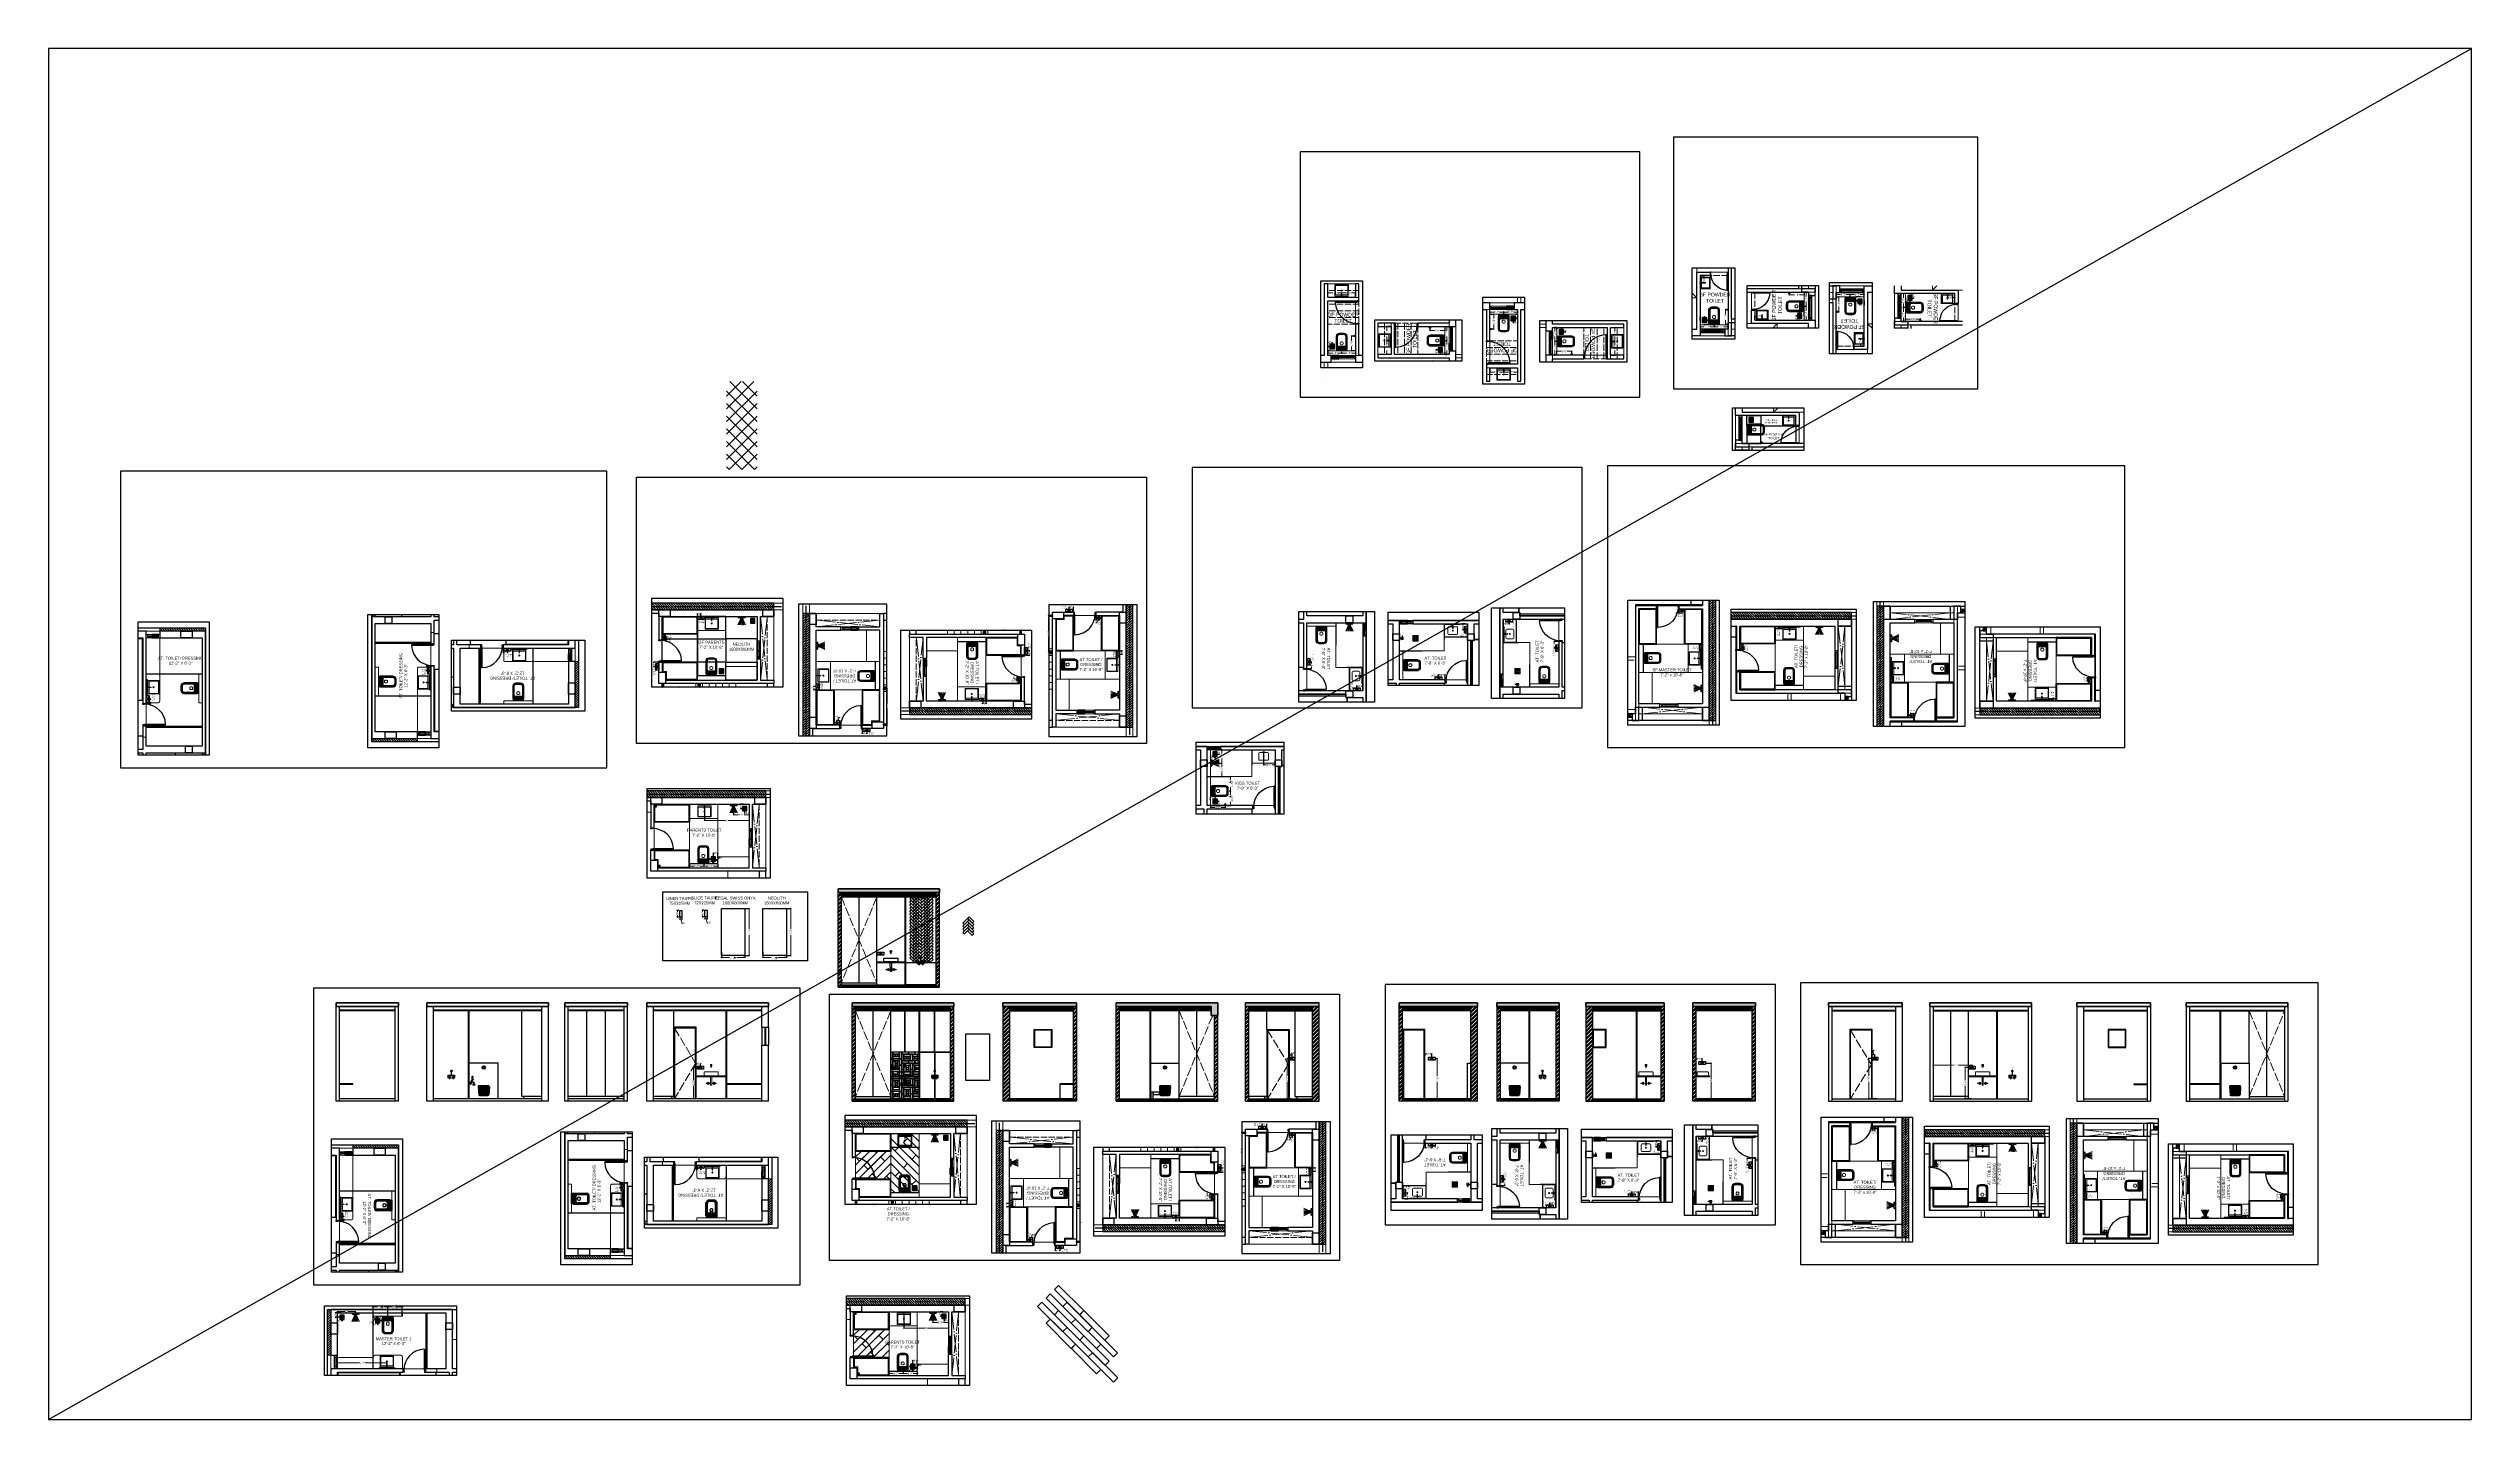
# Model space of a CAD drawing. Header units: millimetres. Extents: x 56222 to 3066687, y -650199 to -121287.
# Drawn here: x 155067 to 158321, y -179243 to -177401 of the extents above; entities that cross this region are included whole.
import ezdxf

# ---------------------------------------------------------------- set-up
doc = ezdxf.new("R2010")
doc.units = ezdxf.units.MM
doc.header["$MEASUREMENT"] = 0
doc.header["$PDMODE"] = 35
for name, pattern in [('ACAD_ISO02W100', [15, 12, -3]), ('ACAD_ISO04W100', [30, 24, -3, 0, -3]), ('DASHED', [0.75, 0.5, -0.25]), ('DASHED2', [0.375, 0.25, -0.125])]:
    doc.linetypes.add(name, pattern=pattern)
doc.layers.get('Defpoints').update_dxf_attribs({"color": 220})
for name, color, linetype in [('AR DOOR', 40, 'Continuous'), ('AR ELE-5', 134, 'Continuous'), ('AR HATCH-7', 7, 'Continuous'), ('SANIT', 232, 'Continuous'), ('str coll', 6, 'Continuous'), ('WC-DET', 8, 'Continuous')]:
    doc.layers.add(name, color=color, linetype=linetype)
for name, color, linetype, lineweight in [('COLUMN', 1, 'Continuous', 30), ('dim05', 1, 'Continuous', 13), ('el', 7, 'Continuous', 20), ('ELEC-wires', 1, 'DASHED2', 13), ('ELEC.', 5, 'Continuous', 20), ('Electrical', 84, 'Continuous', 30), ('ELEVATION', 250, 'Continuous', 9), ('ELEVATION ( SPIRAL STAIR )', 250, 'Continuous', 9), ('FIRST FLOOR', 7, 'Continuous', 9), ('FIRST FLOOR ( DW_RAIL )', 7, 'Continuous', 9), ('FIRST FLOOR ( TEXT )', 7, 'Continuous', 9), ('FIRST FLOOR_( PLine )_', 251, 'Continuous', 30), ('FIRST FLOOR_( STAIR )', 251, 'Continuous', 9), ('Flooring', 253, 'Continuous', 30), ('FUR', 250, 'Continuous', 0), ('FURNITURE', 32, 'Continuous', 9), ('GROUND FLOOR', 7, 'Continuous', 9), ('GROUND FLOOR  ( DIM )', 7, 'Continuous', 9), ('GROUND FLOOR  ( HATCH )', 251, 'Continuous', 9), ('GROUND FLOOR  ( PLINE )', 251, 'Continuous', 30), ('GROUND FLOOR ( DW_RAIL )', 7, 'Continuous', 9), ('GROUND FLOOR ( STAIR )', 251, 'Continuous', 9), ('HACHA', 253, 'Continuous', 5), ('INT-MISCELLENOUS', 250, 'Continuous', 0), ('SECOND FLOOR', 7, 'Continuous', 9), ('SECOND FLOOR  ( PLINE )', 251, 'Continuous', 30), ('SECOND FLOOR ( DW_RAIL )', 7, 'Continuous', 9), ('SECOND FLOOR ( PLine )', 7, 'Continuous', 30), ('SECOND FLOOR ( TEXT )', 7, 'Continuous', 9), ('TILE', 14, 'Continuous', 9), ('UTILITY', 48, 'Continuous', 9), ('wall', 7, 'Continuous', 30), ('X_PLOT', 1, 'Continuous', 9), ('XX~SLAB ( BEAM )~ ( DIM )', 7, 'Continuous', 9), ('XX~STR BEAM', 5, 'ACAD_ISO02W100', 9)]:
    doc.layers.add(name, color=color, linetype=linetype, lineweight=lineweight)
doc.layers.add('hatch', color=253, linetype='Continuous', lineweight=0, transparency=0.4)
doc.layers.add('XX~SLAB ( PLINE )', color=251, linetype='Continuous', plot=False)
doc.styles.add('Arial', font='arial.ttf')
doc.styles.add("Cn_BT_0'-0", font='swissc.ttf')
doc.styles.add('KATHA', font='swissc.ttf')
doc.styles.get("Standard").update_dxf_attribs({"font": 'arial.ttf', "height": 6})
doc.dimstyles.new('ISO-25', dxfattribs={"dimtxt": 2.5, "dimasz": 1, "dimexe": 0.5, "dimexo": 1, "dimtad": 0, "dimdec": 1, "dimlunit": 4, "dimtxsty": 'Standard', "dimblk": 'OBLIQUE', "dimcen": 2.5, "dimclrd": 1, "dimclre": 1, "dimclrt": 5, "dimadec": 0, "dimazin": 0, "dimtfac": 1, "dimtdec": 1, "dimtmove": 0, "dimatfit": 3, "dimfxl": 1, "dimlwd": -1, "dimarcsym": 0})
pattern_1 = [(45, (11273.9643, -625.0162), (-0.8838834765, 0.8838834765), [])]
pattern_2 = [(45, (11273.9643, -625.0162), (-2.65165043, 2.65165043), []), (45, (11275.732, -625.0162), (-2.65165043, 2.65165043), [])]
pattern_3 = [(50, (11273.9643, -625.0162), (3.586300913, -0.313760675), [0.375, -4.125]), (355, (11273.9643, -625.0162), (-0.69375667, 3.76096067), [0.3, -3.3]), (100.4514445, (11274.263, -625.0423), (2.892544234, 3.447199955), [0.31870096, -3.50571056]), (46.1842, (11273.9643, -624.016), (5.33620665, -0.8275964), [0.5625, -6.1875]), (96.6356355, (11274.409, -624.085), (4.67330973, 4.870593), [0.47805171, -5.2585688]), (351.184164, (11273.964, -624.016), (4.67330973, 4.870593), [0.45, -4.95]), (21, (11274.4643, -624.2662), (2.98453526, -2.013094453), [0.375, -4.125]), (326, (11274.4643, -624.2662), (1.21657666, 3.625750225), [0.3, -3.3]), (71.4514447, (11274.713, -624.434), (4.201111884, 1.612655764), [0.31870095, -3.50571056]), (37.5, (11273.9643, -625.0162), (0.0607992766, 1.664469269), [0, -3.26, 0, -3.35, 0, -3.3125]), (7.5, (11273.9643, -625.0162), (1.315347687, 1.97205856), [0, -1.91, 0, -3.185, 0, -1.2625]), (327.5, (11272.8493, -625.0162), (2.669112181, -0.112774359), [0, -1.25, 0, -3.9, 0, -5.175]), (317.5, (11272.3493, -625.0162), (2.915930847, 0.500524912), [0, -1.625, 0, -2.59, 0, -3.675])]
pattern_4 = [(50, (11349.1723, -625.0162), (3.586300913, -0.313760675), [0.375, -4.125]), (355, (11349.1723, -625.0162), (-0.69375667, 3.76096067), [0.3, -3.3]), (100.4514445, (11349.471, -625.0423), (2.892544234, 3.447199955), [0.31870096, -3.50571056]), (46.1842, (11349.1723, -624.016), (5.33620665, -0.8275964), [0.5625, -6.1875]), (96.6356355, (11349.617, -624.085), (4.67330973, 4.870593), [0.47805171, -5.2585688]), (351.184164, (11349.1723, -624.016), (4.67330973, 4.870593), [0.45, -4.95]), (21, (11349.6723, -624.2662), (2.98453526, -2.013094453), [0.375, -4.125]), (326, (11349.6723, -624.2662), (1.21657666, 3.625750225), [0.3, -3.3]), (71.4514447, (11349.921, -624.434), (4.201111884, 1.612655764), [0.31870095, -3.50571056]), (37.5, (11349.1723, -625.0162), (0.0607992766, 1.664469269), [0, -3.26, 0, -3.35, 0, -3.3125]), (7.5, (11349.1723, -625.0162), (1.315347687, 1.97205856), [0, -1.91, 0, -3.185, 0, -1.2625]), (327.5, (11348.0573, -625.0162), (2.669112181, -0.112774359), [0, -1.25, 0, -3.9, 0, -5.175]), (317.5, (11347.5573, -625.0162), (2.915930847, 0.500524912), [0, -1.625, 0, -2.59, 0, -3.675])]
pattern_5 = [(45, (11349.1723, -625.0162), (-0.8838834765, 0.8838834765), [])]
pattern_6 = [(45, (11349.1723, -625.0162), (-2.65165043, 2.65165043), []), (45, (11350.94, -625.0162), (-2.65165043, 2.65165043), [])]
pattern_7 = [(45, (11255.0744, -472.0842), (-0.8838834765, 0.8838834765), [])]

# ---------------------------------------------------------------- blocks, each defined once
blk = doc.blocks.new('*U25')
for points in [[(-40, 0), (0, 0), (0, 30), (10, 30), (10, 100), (-40, 100)], [(0, 0), (0, -1120), (30, -1120), (30, 0)], [(1160, 0), (1120, 0), (1120, 30), (1110, 30), (1110, 100), (1160, 100)]]:
    blk.add_lwpolyline(points, close=True)
at = {"layer": 'AR ELE-5', "linetype": 'ByBlock', "ltscale": 15}
blk.add_arc((-2, 1), 1122, 272.37301, 359.96526, dxfattribs=at)
blk = doc.blocks.new('A$C07311617')
at = {"layer": 'UTILITY'}
h = blk.add_hatch(color=7, dxfattribs=at)
h.paths.add_polyline_path([(-3.1, 2), (-3.1, 0), (-3.7, 0), (-3.7, 0.5), (-3.7, 1.4)])
h.paths.add_polyline_path([(-3.1, 0), (-3.1, -0.5), (-3.1, -2), (-3.7, -1.6), (-3.7, -0.5), (-3.7, 0)])
h = blk.add_hatch(color=7, dxfattribs=at)
h.paths.add_polyline_path([(0, 0.5), (0, 0), (-1.3, 0), (-1.3, 0.5)])
h.paths.add_polyline_path([(0, 0), (0, -0.5), (-1.3, -0.5), (-1.3, 0)])
at = {"layer": 'UTILITY', "color": 7}
for p, q in [((-3.7, 1.4), (-11.5, 4.9)), ((-3.7, 0.9), (-11.5, 3.7)), ((-3.7, 0.5), (-11.5, 2.2)), ((-3.7, 0), (-11.5, 0.9)), ((-3.1, 2), (-3.7, 1.4)), ((-3.1, -0.5), (-3.1, 2)), ((-1.3, 0.5), (-3.1, 2)), ((-3.1, 0.5), (-3.1, 1.4)), ((-1.7, 3.8), (-1.7, 4.1)), ((-1.7, 3), (-1.7, 2.7)), ((-1.5, 3.8), (-1.5, 4.1)), ((-1.5, 3), (-1.5, 2.7)), ((-1.3, -0.5), (-1.3, 0.5)), ((-1.3, 0.5), (0, 0.5)), ((-0.8, 3.9), (-0.8, 2.9)), ((-0.3, 2.4), (-0.3, 4.3)), ((0, -0.5), (0, 0.5)), ((-3.7, -0.5), (-11.6, -2.1)), ((-3.7, -0.5), (-11.6, -0.6)), ((-3.7, -1), (-11.5, -3)), ((-3.7, -1.6), (-11.5, -5.3)), ((-3.7, -1.6), (-11.5, -3.7)), ((-3.7, -1.6), (-3.1, -2)), ((-3.1, -0.5), (-3.1, -2)), ((-1.3, -0.5), (-3.1, -2)), ((-1.7, -3.2), (-1.7, -3)), ((-1.7, -4), (-1.7, -4.3)), ((-1.5, -3.2), (-1.5, -3)), ((-1.5, -4), (-1.5, -4.3)), ((-1.3, -0.5), (0, -0.5)), ((-0.8, -4.1), (-0.8, -3.1)), ((-0.3, -2.7), (-0.3, -4.6))]:
    blk.add_line(p, q, dxfattribs=at)
for points in [[(-1.3, 0.5), (-3.1, 2)], [(-3.1, -2), (-1.3, -0.5)]]:
    blk.add_lwpolyline(points, dxfattribs=at)
for points in [[(-1.1, 3), (-2.1, 3), (-2.1, 3.8), (-1.1, 3.8)], [(-1.1, -3.2), (-2.1, -3.2), (-2.1, -4), (-1.1, -4)]]:
    blk.add_lwpolyline(points, close=True, dxfattribs=at)
for centre, radius in [((-6.3, 0), 1.33), ((-1.6, 4.3), 0.298), ((-1.6, 3.4), 0.298), ((-1.6, 2.5), 0.298), ((-1.6, -2.7), 0.298), ((-1.6, -3.6), 0.298), ((-1.6, -4.6), 0.298)]:
    blk.add_circle(centre, radius, dxfattribs=at)
for centre, start, end in [((-1.5, 5.3), 285.2551, 344.7449), ((-1.5, 1.5), 15.2551, 74.7449), ((-1.5, -1.8), 285.2551, 344.7449), ((-1.5, -5.5), 15.2551, 74.7449)]:
    blk.add_arc(centre, 1.52, start, end, dxfattribs=at)
blk = doc.blocks.new('A$C1B9B2090')
at = {"layer": 'Electrical', "ltscale": 10}
blk.add_line((0, 5), (10.1, 5), dxfattribs=at)
at = {"layer": 'Electrical', "ltscale": 2}
for points in [[(0, 0), (10.1, 0), (10.1, 5), (0, 5)], [(0.2, 0.2), (9.8, 0.2), (9.8, 4.7), (0.2, 4.7)]]:
    blk.add_lwpolyline(points, close=True, dxfattribs=at)
at = {"layer": 'Electrical', "ltscale": 2, "insert": (1.5, 3.9), "char_height": 1.05, "width": 7.165, "attachment_point": 1}
blk.add_mtext('\\pxqc;{\\fMalgun Gothic|b1|i0|c0|p34;\\W5.565;\\C0;\\W1;EXHAUST \\P\\W7.7995;\\W1;FAN}', dxfattribs=at)
blk = doc.blocks.new('_Oblique')
at = {"layer": 'wall', "color": 0, "lineweight": -2}
blk.add_line((-0.5, -0.5), (0.5, 0.5), dxfattribs=at)
blk = doc.blocks.new('*D240')
at = {"layer": 'Defpoints', "color": 0, "lineweight": 25, "transparency": 16777216}
for p in [(156150.6, -178948.4), (156200.1, -178948.4), (156200.1, -178953.5)]:
    blk.add_point(p, dxfattribs=at)
at = {"layer": 'dim05', "color": 1, "linetype": 'Continuous', "lineweight": -2, "transparency": 16777216}
for p, q in [((156150.6, -178949.4), (156150.6, -178954)), ((156200.1, -178949.4), (156200.1, -178954))]:
    blk.add_line(p, q, dxfattribs=at)
at = {"layer": 'dim05', "color": 1, "linetype": 'Continuous', "transparency": 16777216}
for p, q in [((156150.6, -178953.5), (156171.3, -178953.5)), ((156200.1, -178953.5), (156179.3, -178953.5))]:
    blk.add_line(p, q, dxfattribs=at)
at = {"layer": 'dim05', "color": 1, "transparency": 16777216, "rotation": 180}
blk.add_blockref('_Oblique', (156150.6, -178953.5), dxfattribs=at)
at = {"layer": 'dim05', "color": 1, "transparency": 16777216}
blk.add_blockref('_Oblique', (156200.1, -178953.5), dxfattribs=at)
at = {"layer": 'dim05', "color": 5, "lineweight": 25, "transparency": 16777216, "insert": (156175.3, -178953.5), "char_height": 2.5, "attachment_point": 5, "style": 'Arial'}
blk.add_mtext('4\'-1"', dxfattribs=at)
blk = doc.blocks.new('404COK-E')
for p, q in [((0.8, 0, 1), (0.7, -2.7, 1)), ((-0.8, 0, 1), (-0.7, -2.7, 1)), ((-0.6, -2.8, 1), (0.6, -2.8, 1))]:
    blk.add_line(p, q)
for centre, radius, start, end in [((0, 0, 1), 1.38, 304.096, 235.904), ((0, 0, 1), 0.824, 0, 180), ((-0.6, -2.7, 1), 0.125, 180, 270), ((0.6, -2.7, 1), 0.125, 270, 0)]:
    blk.add_arc(centre, radius, start, end)
blk = doc.blocks.new('A$C3EC62B37')
at = {"layer": 'FURNITURE', "lineweight": 30, "ltscale": 0.25, "true_color": 0xffffff}
h = blk.add_hatch(color=7, dxfattribs=at)
h.dxf.hatch_style = 1
h.paths.add_polyline_path([(-12.2, 0), (-12.2, 2.3), (-26.3, 2.3), (-26.3, 0)])
h.paths.add_polyline_path([(-26.3, 2.3), (-12.2, 2.3, 0.414214), (-11.8, 2.7), (-11.8, 20, 0.388639), (-16.2, 23.9), (-22.4, 23.9, 0.379499), (-26.7, 20), (-26.7, 2.7, 0.414214)])
h.paths.add_polyline_path([(-15.3, 6.3), (-23.1, 6.3, -0.414214), (-24.7, 7.8), (-24.7, 20, -0.349567), (-22.4, 21.9), (-16.2, 21.9, -0.364948), (-13.8, 20), (-13.8, 7.8, -0.414214)], flags=16)
h.paths.add_polyline_path([(-18.5, 8.2), (-20, 8.2, -0.414214), (-21.2, 9.4), (-21.2, 11, -0.414214), (-20, 12.1), (-18.5, 12.1, -0.414214), (-17.3, 11), (-17.3, 9.4, -0.414214)], flags=0)
h.paths.add_polyline_path([(-22.1, 4.5, -1), (-21.3, 4.5, -1)], flags=16)
at = {"layer": 'FURNITURE', "color": 0, "linetype": 'ByBlock', "lineweight": -2}
for p, q in [((-26.7, 2.7), (-26.7, 20)), ((-26.3, 2.3), (-12.2, 2.3)), ((-26.3, 2.3), (-26.3, 0)), ((-26.3, 0), (-12.2, 0)), ((-26.3, 0), (-12.2, 0)), ((-24.7, 7.8), (-24.7, 20)), ((-23.1, 6.3), (-15.3, 6.3)), ((-22.2, 23.9), (-16.2, 23.9)), ((-22.2, 21.9), (-16.2, 21.9)), ((-21.2, 9.4), (-21.2, 11)), ((-20, 12.1), (-18.5, 12.1)), ((-20, 8.2), (-18.5, 8.2)), ((-17.3, 9.4), (-17.3, 11)), ((-13.8, 7.8), (-13.8, 20)), ((-12.2, 2.3), (-12.2, 0)), ((-11.8, 2.7), (-11.8, 20))]:
    blk.add_line(p, q, dxfattribs=at)
for centre in [(-21.7, 4.5), (-16.8, 4.5)]:
    blk.add_circle(centre, 0.391, dxfattribs=at)
for centre, radius, start, end in [((-22.3, 19.5), 4.37, 89.0873, 174.0395), ((-26.3, 2.7), 0.391, 180, 270), ((-22.3, 19.5), 2.44, 88.437, 168.6348), ((-23.1, 7.8), 1.57, 180, 270), ((-20, 11), 1.17, 90, 180), ((-20, 9.4), 1.17, 180, 270), ((-18.5, 11), 1.17, 0, 90), ((-18.5, 9.4), 1.17, 270, 0), ((-16.2, 19.5), 4.37, 5.9605, 90.9127), ((-16.2, 19.5), 2.44, 11.3652, 91.563), ((-15.3, 7.8), 1.57, 270, 0), ((-12.2, 2.7), 0.391, 270, 0)]:
    blk.add_arc(centre, radius, start, end, dxfattribs=at)
blk = doc.blocks.new('6616')
at = {"color": 242, "linetype": 'DASHED', "true_color": 0xcd2027}
for p, q in [((386784.8, -36915.8), (386775.8, -36911.8)), ((386784.8, -36911.8), (386775.8, -36915.8))]:
    blk.add_line(p, q, dxfattribs=at)
at = {"layer": 'ELEC-wires', "color": 5, "linetype": 'ByBlock', "lineweight": 30, "ltscale": 4}
blk.add_lwpolyline([(386775.8, -36911.8), (386784.8, -36911.8), (386784.8, -36915.8), (386775.8, -36915.8)], close=True, dxfattribs=at)
blk = doc.blocks.new('*D249')
at = {"layer": 'Defpoints', "color": 0, "lineweight": 25, "transparency": 16777216}
for p in [(156354, -178952.5), (156357.5, -178952.5), (156357.5, -178956.9)]:
    blk.add_point(p, dxfattribs=at)
at = {"layer": 'dim05', "color": 1, "linetype": 'Continuous', "lineweight": -2, "transparency": 16777216}
for p, q in [((156356.5, -178952.5), (156353.5, -178952.5)), ((156356.5, -178956.9), (156353.5, -178956.9))]:
    blk.add_line(p, q, dxfattribs=at)
at = {"layer": 'dim05', "color": 1, "linetype": 'Continuous', "transparency": 16777216}
for p, q in [((156354, -178952.5), (156354, -178951.5)), ((156354, -178952.5), (156354, -178952.6)), ((156354, -178956.9), (156354, -178956.8)), ((156354, -178956.9), (156354, -178957.9))]:
    blk.add_line(p, q, dxfattribs=at)
at = {"layer": 'dim05', "color": 1, "transparency": 16777216}
for p, rotation in [((156354, -178952.5), 270), ((156354, -178956.9), 90)]:
    blk.add_blockref('_Oblique', p, dxfattribs=dict(at, rotation=rotation))
at = {"layer": 'dim05', "color": 5, "lineweight": 25, "transparency": 16777216, "insert": (156354, -178954.7), "char_height": 2.5, "attachment_point": 5, "rotation": 90, "style": 'Arial'}
blk.add_mtext('4"', dxfattribs=at)
blk = doc.blocks.new('*D250')
at = {"layer": 'Defpoints', "color": 0, "lineweight": 25, "transparency": 16777216}
for p in [(156385.1, -178998.2), (156385.1, -179002.4), (156389, -179004.4)]:
    blk.add_point(p, dxfattribs=at)
at = {"layer": 'dim05', "color": 1, "linetype": 'Continuous', "lineweight": -2, "transparency": 16777216}
for p, q in [((156385.1, -179001.4), (156385.1, -178997.7)), ((156389, -179003.4), (156389, -178997.7))]:
    blk.add_line(p, q, dxfattribs=at)
at = {"layer": 'dim05', "color": 1, "linetype": 'Continuous', "transparency": 16777216}
for p, q in [((156389, -178998.2), (156385.1, -178998.2)), ((156387, -178998.2), (156388, -178994.4)), ((156388, -178994.4), (156389.2, -178994.4))]:
    blk.add_line(p, q, dxfattribs=at)
at = {"layer": 'dim05', "color": 1, "transparency": 16777216, "rotation": 180}
blk.add_blockref('_Oblique', (156385.1, -178998.2), dxfattribs=at)
at = {"layer": 'dim05', "color": 1, "transparency": 16777216}
blk.add_blockref('_Oblique', (156389, -178998.2), dxfattribs=at)
at = {"layer": 'dim05', "color": 5, "lineweight": 25, "transparency": 16777216, "insert": (156391.3, -178994.4), "char_height": 2.5, "attachment_point": 5, "style": 'Arial'}
blk.add_mtext('4"', dxfattribs=at)
blk = doc.blocks.new('*D251')
at = {"layer": 'Defpoints', "color": 0, "lineweight": 25, "transparency": 16777216}
for p in [(156419, -179008.9), (156419, -179015.5), (156425.1, -179010.9)]:
    blk.add_point(p, dxfattribs=at)
at = {"layer": 'dim05', "color": 1, "linetype": 'Continuous', "lineweight": -2, "transparency": 16777216}
for p, q in [((156419, -179009.9), (156419, -179016)), ((156425.1, -179011.9), (156425.1, -179016))]:
    blk.add_line(p, q, dxfattribs=at)
at = {"layer": 'dim05', "color": 1, "linetype": 'Continuous', "transparency": 16777216}
for p, q in [((156419, -179015.5), (156420, -179015.5)), ((156425.1, -179015.5), (156424.1, -179015.5))]:
    blk.add_line(p, q, dxfattribs=at)
at = {"layer": 'dim05', "color": 1, "transparency": 16777216, "rotation": 180}
blk.add_blockref('_Oblique', (156419, -179015.5), dxfattribs=at)
at = {"layer": 'dim05', "color": 1, "transparency": 16777216}
blk.add_blockref('_Oblique', (156425.1, -179015.5), dxfattribs=at)
at = {"layer": 'dim05', "color": 5, "lineweight": 25, "transparency": 16777216, "insert": (156422, -179015.5), "char_height": 2.5, "attachment_point": 5, "style": 'Arial'}
blk.add_mtext('6"', dxfattribs=at)
blk = doc.blocks.new('*D252')
at = {"layer": 'Defpoints', "color": 0, "lineweight": 25, "transparency": 16777216}
for p in [(156447.5, -178954.9), (156452.6, -178954.9), (156447.5, -179004.4)]:
    blk.add_point(p, dxfattribs=at)
at = {"layer": 'dim05', "color": 1, "linetype": 'Continuous', "lineweight": -2, "transparency": 16777216}
for p, q in [((156448.5, -178954.9), (156453.1, -178954.9)), ((156448.5, -179004.4), (156453.1, -179004.4))]:
    blk.add_line(p, q, dxfattribs=at)
at = {"layer": 'dim05', "color": 1, "linetype": 'Continuous', "transparency": 16777216}
for p, q in [((156452.6, -178954.9), (156452.6, -178975.6)), ((156452.6, -179004.4), (156452.6, -178983.6))]:
    blk.add_line(p, q, dxfattribs=at)
at = {"layer": 'dim05', "color": 1, "transparency": 16777216}
for p, rotation in [((156452.6, -178954.9), 90), ((156452.6, -179004.4), 270)]:
    blk.add_blockref('_Oblique', p, dxfattribs=dict(at, rotation=rotation))
at = {"layer": 'dim05', "color": 5, "lineweight": 25, "transparency": 16777216, "insert": (156452.6, -178979.6), "char_height": 2.5, "attachment_point": 5, "rotation": 90, "style": 'Arial'}
blk.add_mtext('4\'-1"', dxfattribs=at)
blk = doc.blocks.new('*D253')
at = {"layer": 'Defpoints', "color": 0, "lineweight": 25, "transparency": 16777216}
for p in [(156580.9, -178972), (156580.9, -178975.5), (156585.3, -178972)]:
    blk.add_point(p, dxfattribs=at)
at = {"layer": 'dim05', "color": 1, "linetype": 'Continuous', "transparency": 16777216}
for p, q in [((156580.9, -178975.5), (156579.9, -178975.5)), ((156580.9, -178975.5), (156581, -178975.5)), ((156585.3, -178975.5), (156585.2, -178975.5)), ((156585.3, -178975.5), (156586.3, -178975.5))]:
    blk.add_line(p, q, dxfattribs=at)
at = {"layer": 'dim05', "color": 1, "linetype": 'Continuous', "lineweight": -2, "transparency": 16777216}
for p, q in [((156580.9, -178973), (156580.9, -178976)), ((156585.3, -178973), (156585.3, -178976))]:
    blk.add_line(p, q, dxfattribs=at)
at = {"layer": 'dim05', "color": 1, "transparency": 16777216}
blk.add_blockref('_Oblique', (156580.9, -178975.5), dxfattribs=at)
at = {"layer": 'dim05', "color": 1, "transparency": 16777216, "rotation": 180}
blk.add_blockref('_Oblique', (156585.3, -178975.5), dxfattribs=at)
at = {"layer": 'dim05', "color": 5, "lineweight": 25, "transparency": 16777216, "insert": (156583.1, -178975.5), "char_height": 2.5, "attachment_point": 5, "style": 'Arial'}
blk.add_mtext('4"', dxfattribs=at)
blk = doc.blocks.new('*D254')
at = {"layer": 'Defpoints', "color": 0, "lineweight": 25, "transparency": 16777216}
for p in [(156626.7, -178944.5), (156630.8, -178944.5), (156632.8, -178940.5)]:
    blk.add_point(p, dxfattribs=at)
at = {"layer": 'dim05', "color": 1, "linetype": 'Continuous', "transparency": 16777216}
for p, q in [((156622.8, -178941.6), (156622.8, -178940.3)), ((156626.7, -178942.5), (156622.8, -178941.6)), ((156626.7, -178940.5), (156626.7, -178944.5))]:
    blk.add_line(p, q, dxfattribs=at)
at = {"layer": 'dim05', "color": 1, "linetype": 'Continuous', "lineweight": -2, "transparency": 16777216}
for p, q in [((156631.8, -178940.5), (156626.2, -178940.5)), ((156629.8, -178944.5), (156626.2, -178944.5))]:
    blk.add_line(p, q, dxfattribs=at)
at = {"layer": 'dim05', "color": 1, "transparency": 16777216}
for p, rotation in [((156626.7, -178940.5), 90), ((156626.7, -178944.5), 270)]:
    blk.add_blockref('_Oblique', p, dxfattribs=dict(at, rotation=rotation))
at = {"layer": 'dim05', "color": 5, "lineweight": 25, "transparency": 16777216, "insert": (156622.8, -178938.2), "char_height": 2.5, "attachment_point": 5, "rotation": 90, "style": 'Arial'}
blk.add_mtext('4"', dxfattribs=at)
blk = doc.blocks.new('*D255')
at = {"layer": 'Defpoints', "color": 0, "lineweight": 25, "transparency": 16777216}
for p in [(156637.3, -178910.5), (156639.3, -178904.4), (156644, -178910.5)]:
    blk.add_point(p, dxfattribs=at)
at = {"layer": 'dim05', "color": 1, "linetype": 'Continuous', "lineweight": -2, "transparency": 16777216}
for p, q in [((156638.3, -178910.5), (156644.5, -178910.5)), ((156640.3, -178904.4), (156644.5, -178904.4))]:
    blk.add_line(p, q, dxfattribs=at)
at = {"layer": 'dim05', "color": 1, "linetype": 'Continuous', "transparency": 16777216}
for p, q in [((156644, -178904.4), (156644, -178905.4)), ((156644, -178910.5), (156644, -178909.5))]:
    blk.add_line(p, q, dxfattribs=at)
at = {"layer": 'dim05', "color": 1, "transparency": 16777216}
for p, rotation in [((156644, -178904.4), 90), ((156644, -178910.5), 270)]:
    blk.add_blockref('_Oblique', p, dxfattribs=dict(at, rotation=rotation))
at = {"layer": 'dim05', "color": 5, "lineweight": 25, "transparency": 16777216, "insert": (156644, -178907.5), "char_height": 2.5, "attachment_point": 5, "rotation": 90, "style": 'Arial'}
blk.add_mtext('6"', dxfattribs=at)
blk = doc.blocks.new('*D256')
at = {"layer": 'Defpoints', "color": 0, "lineweight": 25, "transparency": 16777216}
for p in [(156583.3, -178876.9), (156583.3, -178882), (156632.8, -178882)]:
    blk.add_point(p, dxfattribs=at)
at = {"layer": 'dim05', "color": 1, "linetype": 'Continuous', "lineweight": -2, "transparency": 16777216}
for p, q in [((156583.3, -178881), (156583.3, -178876.4)), ((156632.8, -178881), (156632.8, -178876.4))]:
    blk.add_line(p, q, dxfattribs=at)
at = {"layer": 'dim05', "color": 1, "linetype": 'Continuous', "transparency": 16777216}
for p, q in [((156583.3, -178876.9), (156604.1, -178876.9)), ((156632.8, -178876.9), (156612.1, -178876.9))]:
    blk.add_line(p, q, dxfattribs=at)
at = {"layer": 'dim05', "color": 1, "transparency": 16777216, "rotation": 180}
blk.add_blockref('_Oblique', (156583.3, -178876.9), dxfattribs=at)
at = {"layer": 'dim05', "color": 1, "transparency": 16777216}
blk.add_blockref('_Oblique', (156632.8, -178876.9), dxfattribs=at)
at = {"layer": 'dim05', "color": 5, "lineweight": 25, "transparency": 16777216, "insert": (156608.1, -178876.9), "char_height": 2.5, "attachment_point": 5, "style": 'Arial'}
blk.add_mtext('4\'-1"', dxfattribs=at)
blk = doc.blocks.new('sda sdasd')
at = {"ltscale": 0.25, "true_color": 0xffffff}
h = blk.add_hatch(color=7, dxfattribs=at)
h.dxf.hatch_style = 1
h.paths.add_polyline_path([(46521.8, -32072.2, 0.433848), (46521.2, -32071.6), (46507.3, -32071.6, 0.433848), (46506.8, -32072.2), (46507.5, -32083.1, 0.394848), (46508.6, -32084.1), (46519.9, -32084.1, 0.394848), (46521, -32083.1)])
h.paths.add_polyline_path([(46521.2, -32070.5), (46507.3, -32070.5), (46507.3, -32071), (46521.2, -32071)])
h.paths.add_polyline_path([(46519.5, -32071), (46509, -32071), (46509, -32071.6), (46519.5, -32071.6)])
at = {"layer": 'SANIT'}
for p, q in [((46506.8, -32072.2), (46507.5, -32083.1)), ((46507.3, -32070.5), (46507.3, -32071)), ((46507.3, -32070.5), (46521.2, -32070.5)), ((46507.3, -32071), (46521.2, -32071)), ((46507.3, -32071.6), (46521.2, -32071.6)), ((46508.6, -32084.1), (46519.9, -32084.1)), ((46509, -32071), (46509, -32071.6)), ((46519.5, -32071), (46519.5, -32071.6)), ((46521.8, -32072.2), (46521, -32083.1)), ((46521.2, -32070.5), (46521.2, -32071))]:
    blk.add_line(p, q, dxfattribs=at)
for centre, radius, start, end in [((46507.3, -32072.1), 0.558, 90, 183.8141), ((46508.6, -32083), 1.12, 183.8141, 270), ((46519.9, -32083), 1.12, 270, 356.1859), ((46521.2, -32072.1), 0.558, 356.1859, 90)]:
    blk.add_arc(centre, radius, start, end, dxfattribs=at)
blk = doc.blocks.new('*D257')
at = {"layer": 'Defpoints', "color": 0, "lineweight": 25, "transparency": 16777216}
for p in [(156764.5, -178904.5), (156764.5, -178908.9), (156768, -178908.9)]:
    blk.add_point(p, dxfattribs=at)
at = {"layer": 'dim05', "color": 1, "linetype": 'Continuous', "lineweight": -2, "transparency": 16777216}
for p, q in [((156765.5, -178904.5), (156768.5, -178904.5)), ((156765.5, -178908.9), (156768.5, -178908.9))]:
    blk.add_line(p, q, dxfattribs=at)
at = {"layer": 'dim05', "color": 1, "linetype": 'Continuous', "transparency": 16777216}
for p, q in [((156768, -178904.5), (156768, -178903.5)), ((156768, -178904.5), (156768, -178904.6)), ((156768, -178908.9), (156768, -178908.8)), ((156768, -178908.9), (156768, -178909.9))]:
    blk.add_line(p, q, dxfattribs=at)
at = {"layer": 'dim05', "color": 1, "transparency": 16777216}
for p, rotation in [((156768, -178904.5), 270), ((156768, -178908.9), 90)]:
    blk.add_blockref('_Oblique', p, dxfattribs=dict(at, rotation=rotation))
at = {"layer": 'dim05', "color": 5, "lineweight": 25, "transparency": 16777216, "insert": (156768, -178906.7), "char_height": 2.5, "attachment_point": 5, "rotation": 90, "style": 'Arial'}
blk.add_mtext('4"', dxfattribs=at)
blk = doc.blocks.new('*D258')
at = {"layer": 'Defpoints', "color": 0, "lineweight": 25, "transparency": 16777216}
for p in [(156733, -178857), (156737, -178859), (156737, -178863.2)]:
    blk.add_point(p, dxfattribs=at)
at = {"layer": 'dim05', "color": 1, "linetype": 'Continuous', "transparency": 16777216}
for p, q in [((156734.1, -178867), (156732.8, -178867)), ((156733, -178863.2), (156737, -178863.2)), ((156735, -178863.2), (156734.1, -178867))]:
    blk.add_line(p, q, dxfattribs=at)
at = {"layer": 'dim05', "color": 1, "linetype": 'Continuous', "lineweight": -2, "transparency": 16777216}
for p, q in [((156733, -178858), (156733, -178863.7)), ((156737, -178860), (156737, -178863.7))]:
    blk.add_line(p, q, dxfattribs=at)
at = {"layer": 'dim05', "color": 1, "transparency": 16777216, "rotation": 180}
blk.add_blockref('_Oblique', (156733, -178863.2), dxfattribs=at)
at = {"layer": 'dim05', "color": 1, "transparency": 16777216}
blk.add_blockref('_Oblique', (156737, -178863.2), dxfattribs=at)
at = {"layer": 'dim05', "color": 5, "lineweight": 25, "transparency": 16777216, "insert": (156730.7, -178867), "char_height": 2.5, "attachment_point": 5, "style": 'Arial'}
blk.add_mtext('4"', dxfattribs=at)
blk = doc.blocks.new('*D259')
at = {"layer": 'Defpoints', "color": 0, "lineweight": 25, "transparency": 16777216}
for p in [(156697, -178850.5), (156703, -178845.9), (156703, -178852.5)]:
    blk.add_point(p, dxfattribs=at)
at = {"layer": 'dim05', "color": 1, "linetype": 'Continuous', "lineweight": -2, "transparency": 16777216}
for p, q in [((156697, -178849.5), (156697, -178845.4)), ((156703, -178851.5), (156703, -178845.4))]:
    blk.add_line(p, q, dxfattribs=at)
at = {"layer": 'dim05', "color": 1, "linetype": 'Continuous', "transparency": 16777216}
for p, q in [((156697, -178845.9), (156697.9, -178845.9)), ((156703, -178845.9), (156702.1, -178845.9))]:
    blk.add_line(p, q, dxfattribs=at)
at = {"layer": 'dim05', "color": 1, "transparency": 16777216, "rotation": 180}
blk.add_blockref('_Oblique', (156697, -178845.9), dxfattribs=at)
at = {"layer": 'dim05', "color": 1, "transparency": 16777216}
blk.add_blockref('_Oblique', (156703, -178845.9), dxfattribs=at)
at = {"layer": 'dim05', "color": 5, "lineweight": 25, "transparency": 16777216, "insert": (156700, -178845.9), "char_height": 2.5, "attachment_point": 5, "style": 'Arial'}
blk.add_mtext('6"', dxfattribs=at)
blk = doc.blocks.new('*D260')
at = {"layer": 'Defpoints', "color": 0, "lineweight": 25, "transparency": 16777216}
for p in [(156674.5, -178857), (156669.4, -178906.5), (156674.5, -178906.5)]:
    blk.add_point(p, dxfattribs=at)
at = {"layer": 'dim05', "color": 1, "linetype": 'Continuous', "lineweight": -2, "transparency": 16777216}
for p, q in [((156673.5, -178857), (156668.9, -178857)), ((156673.5, -178906.5), (156668.9, -178906.5))]:
    blk.add_line(p, q, dxfattribs=at)
at = {"layer": 'dim05', "color": 1, "linetype": 'Continuous', "transparency": 16777216}
for p, q in [((156669.4, -178857), (156669.4, -178877.8)), ((156669.4, -178906.5), (156669.4, -178885.8))]:
    blk.add_line(p, q, dxfattribs=at)
at = {"layer": 'dim05', "color": 1, "transparency": 16777216}
for p, rotation in [((156669.4, -178857), 90), ((156669.4, -178906.5), 270)]:
    blk.add_blockref('_Oblique', p, dxfattribs=dict(at, rotation=rotation))
at = {"layer": 'dim05', "color": 5, "lineweight": 25, "transparency": 16777216, "insert": (156669.4, -178881.8), "char_height": 2.5, "attachment_point": 5, "rotation": 90, "style": 'Arial'}
blk.add_mtext('4\'-1"', dxfattribs=at)
blk = doc.blocks.new('*D261')
at = {"layer": 'Defpoints', "color": 0, "lineweight": 25, "transparency": 16777216}
for p in [(156737, -178757.8), (156730.3, -178811.8), (156737, -178811.8)]:
    blk.add_point(p, dxfattribs=at)
at = {"layer": 'dim05', "color": 1, "linetype": 'Continuous', "lineweight": -2, "transparency": 16777216}
for p, q in [((156736, -178757.8), (156729.8, -178757.8)), ((156736, -178811.8), (156729.8, -178811.8))]:
    blk.add_line(p, q, dxfattribs=at)
at = {"layer": 'dim05', "color": 1, "linetype": 'Continuous', "transparency": 16777216}
for p, q in [((156730.3, -178757.8), (156730.3, -178780.8)), ((156730.3, -178811.8), (156730.3, -178788.8))]:
    blk.add_line(p, q, dxfattribs=at)
at = {"layer": 'dim05', "color": 1, "transparency": 16777216}
for p, rotation in [((156730.3, -178757.8), 90), ((156730.3, -178811.8), 270)]:
    blk.add_blockref('_Oblique', p, dxfattribs=dict(at, rotation=rotation))
at = {"layer": 'dim05', "color": 5, "lineweight": 25, "transparency": 16777216, "insert": (156730.3, -178784.8), "char_height": 2.5, "attachment_point": 5, "rotation": 90, "style": 'Arial'}
blk.add_mtext('4\'-6"', dxfattribs=at)
blk = doc.blocks.new('*D262')
at = {"layer": 'Defpoints', "color": 0, "lineweight": 25, "transparency": 16777216}
for p in [(156733, -178753), (156733, -178755.3), (156737, -178755.8)]:
    blk.add_point(p, dxfattribs=at)
at = {"layer": 'dim05', "color": 1, "linetype": 'Continuous', "lineweight": -2, "transparency": 16777216}
for p, q in [((156733, -178754.3), (156733, -178752.5)), ((156737, -178754.8), (156737, -178752.5))]:
    blk.add_line(p, q, dxfattribs=at)
at = {"layer": 'dim05', "color": 1, "linetype": 'Continuous', "transparency": 16777216}
for p, q in [((156737, -178753), (156733, -178753)), ((156735, -178753), (156735.8, -178750.3)), ((156735.8, -178750.3), (156737.1, -178750.3))]:
    blk.add_line(p, q, dxfattribs=at)
at = {"layer": 'dim05', "color": 1, "transparency": 16777216, "rotation": 180}
blk.add_blockref('_Oblique', (156733, -178753), dxfattribs=at)
at = {"layer": 'dim05', "color": 1, "transparency": 16777216}
blk.add_blockref('_Oblique', (156737, -178753), dxfattribs=at)
at = {"layer": 'dim05', "color": 5, "lineweight": 25, "transparency": 16777216, "insert": (156739.2, -178750.3), "char_height": 2.5, "attachment_point": 5, "style": 'Arial'}
blk.add_mtext('4"', dxfattribs=at)
blk = doc.blocks.new('A$C744D1EC1')
at = {"layer": 'FURNITURE'}
for p, q in [((-2.3, -0.4), (-2.3, 0)), ((-2.3, -0.4), (-2.3, 0)), ((0, -0.4), (0, 0)), ((0, -0.4), (0, 0)), ((2.3, -0.4), (2.3, 0)), ((2.3, -0.4), (2.3, 0)), ((-2.3, -0.4), (2.3, -0.4)), ((-2.3, -0.4), (2.3, -0.4)), ((-1.3, -2.6), (-1.3, -4.1)), ((-1.1, -2.4), (1.1, -2.4)), ((-1.1, -4.3), (1.1, -4.3)), ((-0.4, -0.4), (-0.4, -2.4)), ((0, -3.2), (2.6, -3.2)), ((0, -3.5), (2.6, -3.5)), ((0.4, -0.4), (0.4, -2.4)), ((1.3, -2.6), (1.3, -3.2)), ((1.3, -3.5), (1.3, -4.1))]:
    blk.add_line(p, q, dxfattribs=at)
for points in [[(-3, -15.1), (-3, -20.9, 0.414214), (-2.9, -21), (2.9, -21, 0.414214), (3, -20.9), (3, -15.1, 0.414214), (2.9, -15), (-2.9, -15, 0.414214)], [(-2.8, -15.3), (-2.8, -20.7, 0.414214), (-2.7, -20.8), (2.7, -20.8, 0.414214), (2.8, -20.7), (2.8, -15.3, 0.414214), (2.7, -15.2), (-2.7, -15.2, 0.414214)]]:
    blk.add_lwpolyline(points, format="xyb", close=True, dxfattribs=at)
for centre, radius in [((-2.2, -15.8), 0.0985), ((-2.2, -16.3), 0.0985), ((-2.2, -16.9), 0.0985), ((-2.2, -17.4), 0.0985), ((-2.2, -18), 0.0985), ((-2.2, -18.6), 0.0985), ((-2.2, -19.1), 0.0985), ((-2.2, -19.7), 0.0985), ((-2.2, -20.2), 0.0985), ((-1.7, -15.8), 0.0985), ((-1.7, -16.3), 0.0985), ((-1.7, -16.9), 0.0985), ((-1.7, -17.4), 0.0985), ((-1.7, -18), 0.0985), ((-1.7, -18.6), 0.0985), ((-1.7, -19.1), 0.0985), ((-1.7, -19.7), 0.0985), ((-1.7, -20.2), 0.0985), ((-1.1, -15.8), 0.0985), ((-1.1, -16.3), 0.0985), ((-1.1, -16.9), 0.0985), ((-1.1, -17.4), 0.0985), ((-1.1, -18), 0.0985), ((-1.1, -18.6), 0.0985), ((-1.1, -19.1), 0.0985), ((-1.1, -19.7), 0.0985), ((-1.1, -20.2), 0.0985), ((-0.6, -15.8), 0.0985), ((-0.6, -16.3), 0.0985), ((-0.6, -16.9), 0.0985), ((-0.6, -17.4), 0.0985), ((-0.6, -18), 0.0985), ((-0.6, -18.6), 0.0985), ((-0.6, -19.1), 0.0985), ((-0.6, -19.7), 0.0985), ((-0.6, -20.2), 0.0985), ((0, -15.8), 0.0985), ((0, -16.3), 0.0985), ((0, -16.9), 0.0985), ((0, -17.4), 0.0985), ((0, -18), 0.0985), ((0, -18.6), 0.0985), ((0, -19.1), 0.0985), ((0, -19.7), 0.0985), ((0, -20.2), 0.0985), ((0.6, -15.8), 0.0985), ((0.6, -16.3), 0.0985), ((0.6, -16.9), 0.0985), ((0.6, -17.4), 0.0985), ((0.6, -18), 0.0985), ((0.6, -18.6), 0.0985), ((0.6, -19.1), 0.0985), ((0.6, -19.7), 0.0985), ((0.6, -20.2), 0.0985), ((1.1, -15.8), 0.0985), ((1.1, -16.3), 0.0985), ((1.1, -16.9), 0.0985), ((1.1, -17.4), 0.0985), ((1.1, -18), 0.0985), ((1.1, -18.6), 0.0985), ((1.1, -19.1), 0.0985), ((1.1, -19.7), 0.0985), ((1.1, -20.2), 0.0985), ((1.7, -15.8), 0.0985), ((1.7, -16.3), 0.0985), ((1.7, -16.9), 0.0985), ((1.7, -17.4), 0.0985), ((1.7, -18), 0.0985), ((1.7, -18.6), 0.0985), ((1.7, -19.1), 0.0985), ((1.7, -19.7), 0.0985), ((1.7, -20.2), 0.0985), ((2.2, -15.8), 0.0985), ((2.2, -16.3), 0.0985), ((2.2, -16.9), 0.0985), ((2.2, -17.4), 0.0985), ((2.2, -18), 0.0985), ((2.2, -18.6), 0.0985), ((2.2, -19.1), 0.0985), ((2.2, -19.7), 0.0985), ((2.2, -20.2), 0.0985), ((2.6, -3.3), 0.197)]:
    blk.add_circle(centre, radius, dxfattribs=at)
for centre, start, end in [((-1.1, -2.6), 90, 180), ((-1.1, -4.1), 180, 270), ((0, -3.3), 90, 270), ((1.1, -2.6), 0, 90), ((1.1, -4.1), 270, 0)]:
    blk.add_arc(centre, 0.197, start, end, dxfattribs=at)
blk = doc.blocks.new('*U19')
for points in [[(-1160, 0), (-1120, 0), (-1120, 30), (-1110, 30), (-1110, 100), (-1160, 100)], [(0, 0), (0, -1120), (-30, -1120), (-30, 0)], [(40, 0), (0, 0), (0, 30), (-10, 30), (-10, 100), (40, 100)]]:
    blk.add_lwpolyline(points, close=True)
at = {"layer": 'AR ELE-5', "linetype": 'ByBlock', "ltscale": 15}
blk.add_arc((2, 1), 1122, 180.03474, 267.62699, dxfattribs=at)
blk = doc.blocks.new('*D290')
at = {"layer": 'Defpoints', "color": 0, "lineweight": 25, "transparency": 16777216}
for p in [(157193.3, -178941.4), (157202.3, -178937), (157202.3, -178943.4)]:
    blk.add_point(p, dxfattribs=at)
at = {"layer": 'dim05', "color": 1, "linetype": 'Continuous', "lineweight": -2, "transparency": 16777216}
for p, q in [((157193.3, -178940.4), (157193.3, -178936.5)), ((157202.3, -178942.4), (157202.3, -178936.5))]:
    blk.add_line(p, q, dxfattribs=at)
at = {"layer": 'dim05', "color": 1, "linetype": 'Continuous', "transparency": 16777216}
for p, q in [((157193.3, -178937), (157195.7, -178937)), ((157202.3, -178937), (157199.8, -178937))]:
    blk.add_line(p, q, dxfattribs=at)
at = {"layer": 'dim05', "color": 1, "transparency": 16777216, "rotation": 180}
blk.add_blockref('_Oblique', (157193.3, -178937), dxfattribs=at)
at = {"layer": 'dim05', "color": 1, "transparency": 16777216}
blk.add_blockref('_Oblique', (157202.3, -178937), dxfattribs=at)
at = {"layer": 'dim05', "color": 5, "lineweight": 25, "transparency": 16777216, "insert": (157197.8, -178937), "char_height": 2.5, "attachment_point": 5, "style": 'Arial'}
blk.add_mtext('9"', dxfattribs=at)
blk = doc.blocks.new('*D289')
at = {"layer": 'Defpoints', "color": 0, "lineweight": 25, "transparency": 16777216}
for p in [(157225.9, -178868.4), (157230.1, -178868.4), (157229.8, -178876.5)]:
    blk.add_point(p, dxfattribs=at)
at = {"layer": 'dim05', "color": 1, "linetype": 'Continuous', "lineweight": -2, "transparency": 16777216}
for p, q in [((157229.1, -178868.4), (157225.4, -178868.4)), ((157228.8, -178876.5), (157225.4, -178876.5))]:
    blk.add_line(p, q, dxfattribs=at)
at = {"layer": 'dim05', "color": 1, "linetype": 'Continuous', "transparency": 16777216}
for p, q in [((157225.9, -178868.4), (157225.9, -178870.4)), ((157225.9, -178876.5), (157225.9, -178874.5))]:
    blk.add_line(p, q, dxfattribs=at)
at = {"layer": 'dim05', "color": 1, "transparency": 16777216}
for p, rotation in [((157225.9, -178868.4), 90), ((157225.9, -178876.5), 270)]:
    blk.add_blockref('_Oblique', p, dxfattribs=dict(at, rotation=rotation))
at = {"layer": 'dim05', "color": 5, "lineweight": 25, "transparency": 16777216, "insert": (157225.9, -178872.4), "char_height": 2.5, "attachment_point": 5, "rotation": 90, "style": 'Arial'}
blk.add_mtext('8"', dxfattribs=at)
blk = doc.blocks.new('28')
at = {"layer": 'INT-MISCELLENOUS'}
for p, q in [((2734, 15226), (2801, 15226)), ((2734, 15158), (2734, 15225)), ((2747, 15158), (2734, 15158)), ((2744, 15215), (2744, 15169)), ((2744, 15214), (2744, 15170)), ((2791, 15215), (2745, 15215)), ((2745, 15214), (2745, 15170)), ((2746, 15213), (2745, 15191)), ((2745, 15190), (2745, 15169)), ((2745, 15169), (2745, 15169)), ((2745, 15169), (2747, 15169)), ((2790, 15215), (2746, 15215)), ((2790, 15215), (2746, 15215)), ((2746, 15213), (2748, 15212)), ((2746, 15168), (2747, 15168)), ((2746, 15168), (2747, 15168)), ((2789, 15213), (2747, 15213)), ((2747, 15166), (2747, 15105)), ((2748, 15212), (2748, 15105)), ((2788, 15192), (2748, 15192)), ((2788, 15104), (2748, 15104)), ((2748, 15104), (2748, 15104)), ((2756, 15143), (2756, 15122)), ((2778, 15145), (2758, 15145)), ((2758, 15120), (2778, 15120)), ((2763, 15192), (2773, 15192)), ((2768, 15212), (2768, 15172)), ((2780, 15122), (2780, 15143)), ((2788, 15212), (2790, 15213)), ((2788, 15105), (2788, 15212)), ((2788, 15104), (2788, 15104)), ((2789, 15169), (2790, 15169)), ((2789, 15168), (2791, 15168)), ((2789, 15168), (2790, 15168)), ((2789, 15168), (2790, 15168)), ((2789, 15105), (2789, 15166)), ((2801, 15158), (2789, 15158)), ((2791, 15191), (2790, 15213)), ((2790, 15169), (2790, 15169)), ((2791, 15170), (2791, 15214)), ((2791, 15169), (2791, 15190)), ((2792, 15169), (2792, 15215)), ((2792, 15170), (2792, 15214)), ((2802, 15225), (2802, 15158))]:
    blk.add_line(p, q, dxfattribs=at)
for centre, radius, start, end in [((2734, 15225), 0.5, 90, 180), ((2734, 15158), 0.5, 180, 270), ((2745, 15215), 0.5, 90, 180), ((2746, 15214), 1.75, 90, 180), ((2746, 15170), 1.75, 180, 270), ((2745, 15169), 0.5, 180, 270), ((2746, 15214), 1.54, 90, 180), ((2745, 15190), 0.5, 176.87092, 180.00007), ((2746, 15170), 1.54, 180, 270), ((2745, 15169), 0.5, 180.00007, 270), ((2747, 15213), 0.5, 90, 176.87092), ((2748, 15105), 0.5, 180, 270), ((2788, 15105), 0.5, 270, 0), ((2789, 15213), 0.5, 3.12908, 90), ((2790, 15214), 1.75, 0, 90), ((2790, 15214), 1.54, 0, 90), ((2790, 15170), 1.75, 270, 0), ((2790, 15170), 1.54, 270, 0), ((2790, 15169), 0.5, 270, 359.99993), ((2791, 15215), 0.5, 0, 90), ((2790, 15190), 0.5, 0, 3.12908), ((2791, 15169), 0.5, 270, 0), ((2801, 15225), 0.5, 0, 90), ((2801, 15158), 0.5, 270, 0)]:
    blk.add_arc(centre, radius, start, end, dxfattribs=at)
blk.add_ellipse((2789, 15166), major_axis=(0, -3.5), ratio=0.0874891, start_param=4.2671988, end_param=4.7125418, dxfattribs=at)
for points, knots in [([(2747, 15169), (2747, 15169), (2747, 15169), (2747, 15169), (2747, 15168), (2747, 15167), (2747, 15167), (2747, 15166)], [0.13415458, 0.13415458, 0.13415458, 0.13415458, 0.27291048, 0.40845351, 0.57423922, 0.77122636, 1, 1, 1, 1]), ([(2756, 15143), (2756, 15143), (2756, 15144), (2756, 15144), (2757, 15145), (2757, 15145), (2758, 15145)], [0, 0, 0, 0, 0.2637779, 0.5164766, 0.7678992, 1, 1, 1, 1]), ([(2758, 15120), (2757, 15120), (2757, 15120), (2756, 15121), (2756, 15122), (2756, 15122), (2756, 15122)], [0, 0, 0, 0, 0.2637779, 0.5164766, 0.7678992, 1, 1, 1, 1]), ([(2778, 15145), (2778, 15145), (2779, 15145), (2780, 15144), (2780, 15144), (2780, 15143), (2780, 15143)], [0, 0, 0, 0, 0.2637779, 0.5164766, 0.7678992, 1, 1, 1, 1]), ([(2780, 15122), (2780, 15122), (2780, 15121), (2780, 15121), (2779, 15120), (2778, 15120), (2778, 15120)], [0, 0, 0, 0, 0.2637779, 0.5164766, 0.7678992, 1, 1, 1, 1]), ([(2789, 15168), (2789, 15168), (2789, 15168), (2789, 15169), (2789, 15169), (2789, 15169), (2789, 15169), (2789, 15169)], [0, 0, 0, 0, 0.01693004, 0.2332864, 0.43567813, 0.62384693, 0.77910712, 0.77910712, 0.77910712, 0.77910712])]:
    blk.add_open_spline(points, degree=3, knots=knots, dxfattribs=at)
blk = doc.blocks.new('*D291')
at = {"layer": 'Defpoints', "color": 0, "lineweight": 25, "transparency": 16777216}
for p in [(157016.4, -178928.3), (157018.4, -178919.3), (157022.8, -178928.3)]:
    blk.add_point(p, dxfattribs=at)
at = {"layer": 'dim05', "color": 1, "linetype": 'Continuous', "lineweight": -2, "transparency": 16777216}
for p, q in [((157017.4, -178928.3), (157023.3, -178928.3)), ((157019.4, -178919.3), (157023.3, -178919.3))]:
    blk.add_line(p, q, dxfattribs=at)
at = {"layer": 'dim05', "color": 1, "linetype": 'Continuous', "transparency": 16777216}
for p, q in [((157022.8, -178919.3), (157022.8, -178921.7)), ((157022.8, -178928.3), (157022.8, -178925.9))]:
    blk.add_line(p, q, dxfattribs=at)
at = {"layer": 'dim05', "color": 1, "transparency": 16777216}
for p, rotation in [((157022.8, -178919.3), 90), ((157022.8, -178928.3), 270)]:
    blk.add_blockref('_Oblique', p, dxfattribs=dict(at, rotation=rotation))
at = {"layer": 'dim05', "color": 5, "lineweight": 25, "transparency": 16777216, "insert": (157022.8, -178923.8), "char_height": 2.5, "attachment_point": 5, "rotation": 90, "style": 'Arial'}
blk.add_mtext('9"', dxfattribs=at)
blk = doc.blocks.new('*D292')
at = {"layer": 'Defpoints', "color": 0, "lineweight": 25, "transparency": 16777216}
for p in [(157083.3, -178955.9), (157091.4, -178951.9), (157091.4, -178956.2)]:
    blk.add_point(p, dxfattribs=at)
at = {"layer": 'dim05', "color": 1, "linetype": 'Continuous', "lineweight": -2, "transparency": 16777216}
for p, q in [((157083.3, -178954.9), (157083.3, -178951.4)), ((157091.4, -178955.2), (157091.4, -178951.4))]:
    blk.add_line(p, q, dxfattribs=at)
at = {"layer": 'dim05', "color": 1, "linetype": 'Continuous', "transparency": 16777216}
for p, q in [((157083.3, -178951.9), (157085.3, -178951.9)), ((157091.4, -178951.9), (157089.4, -178951.9))]:
    blk.add_line(p, q, dxfattribs=at)
at = {"layer": 'dim05', "color": 1, "transparency": 16777216, "rotation": 180}
blk.add_blockref('_Oblique', (157083.3, -178951.9), dxfattribs=at)
at = {"layer": 'dim05', "color": 1, "transparency": 16777216}
blk.add_blockref('_Oblique', (157091.4, -178951.9), dxfattribs=at)
at = {"layer": 'dim05', "color": 5, "lineweight": 25, "transparency": 16777216, "insert": (157087.4, -178951.9), "char_height": 2.5, "attachment_point": 5, "style": 'Arial'}
blk.add_mtext('8"', dxfattribs=at)
blk = doc.blocks.new('*D293')
at = {"layer": 'Defpoints', "color": 0, "lineweight": 25, "transparency": 16777216}
for p in [(157348.5, -178892.1), (157354.9, -178892.1), (157352.9, -178901.1)]:
    blk.add_point(p, dxfattribs=at)
at = {"layer": 'dim05', "color": 1, "linetype": 'Continuous', "lineweight": -2, "transparency": 16777216}
for p, q in [((157353.9, -178892.1), (157348, -178892.1)), ((157351.9, -178901.1), (157348, -178901.1))]:
    blk.add_line(p, q, dxfattribs=at)
at = {"layer": 'dim05', "color": 1, "linetype": 'Continuous', "transparency": 16777216}
for p, q in [((157348.5, -178892.1), (157348.5, -178894.5)), ((157348.5, -178901.1), (157348.5, -178898.7))]:
    blk.add_line(p, q, dxfattribs=at)
at = {"layer": 'dim05', "color": 1, "transparency": 16777216}
for p, rotation in [((157348.5, -178892.1), 90), ((157348.5, -178901.1), 270)]:
    blk.add_blockref('_Oblique', p, dxfattribs=dict(at, rotation=rotation))
at = {"layer": 'dim05', "color": 5, "lineweight": 25, "transparency": 16777216, "insert": (157348.5, -178896.6), "char_height": 2.5, "attachment_point": 5, "rotation": 90, "style": 'Arial'}
blk.add_mtext('9"', dxfattribs=at)
blk = doc.blocks.new('*D294')
at = {"layer": 'Defpoints', "color": 0, "lineweight": 25, "transparency": 16777216}
for p in [(157279.9, -178864.2), (157287.9, -178864.6), (157279.9, -178868.5)]:
    blk.add_point(p, dxfattribs=at)
at = {"layer": 'dim05', "color": 1, "linetype": 'Continuous', "lineweight": -2, "transparency": 16777216}
for p, q in [((157279.9, -178865.2), (157279.9, -178869)), ((157287.9, -178865.6), (157287.9, -178869))]:
    blk.add_line(p, q, dxfattribs=at)
at = {"layer": 'dim05', "color": 1, "linetype": 'Continuous', "transparency": 16777216}
for p, q in [((157279.9, -178868.5), (157281.9, -178868.5)), ((157287.9, -178868.5), (157286, -178868.5))]:
    blk.add_line(p, q, dxfattribs=at)
at = {"layer": 'dim05', "color": 1, "transparency": 16777216, "rotation": 180}
blk.add_blockref('_Oblique', (157279.9, -178868.5), dxfattribs=at)
at = {"layer": 'dim05', "color": 1, "transparency": 16777216}
blk.add_blockref('_Oblique', (157287.9, -178868.5), dxfattribs=at)
at = {"layer": 'dim05', "color": 5, "lineweight": 25, "transparency": 16777216, "insert": (157283.9, -178868.5), "char_height": 2.5, "attachment_point": 5, "style": 'Arial'}
blk.add_mtext('8"', dxfattribs=at)
blk = doc.blocks.new('*D295')
at = {"layer": 'Defpoints', "color": 0, "lineweight": 25, "transparency": 16777216}
for p in [(156915.6, -178871.3), (156915.6, -178877.7), (156924.6, -178873.3)]:
    blk.add_point(p, dxfattribs=at)
at = {"layer": 'dim05', "color": 1, "linetype": 'Continuous', "lineweight": -2, "transparency": 16777216}
for p, q in [((156915.6, -178872.3), (156915.6, -178878.2)), ((156924.6, -178874.3), (156924.6, -178878.2))]:
    blk.add_line(p, q, dxfattribs=at)
at = {"layer": 'dim05', "color": 1, "linetype": 'Continuous', "transparency": 16777216}
for p, q in [((156915.6, -178877.7), (156918, -178877.7)), ((156924.6, -178877.7), (156922.1, -178877.7))]:
    blk.add_line(p, q, dxfattribs=at)
at = {"layer": 'dim05', "color": 1, "transparency": 16777216, "rotation": 180}
blk.add_blockref('_Oblique', (156915.6, -178877.7), dxfattribs=at)
at = {"layer": 'dim05', "color": 1, "transparency": 16777216}
blk.add_blockref('_Oblique', (156924.6, -178877.7), dxfattribs=at)
at = {"layer": 'dim05', "color": 5, "lineweight": 25, "transparency": 16777216, "insert": (156920.1, -178877.7), "char_height": 2.5, "attachment_point": 5, "style": 'Arial'}
blk.add_mtext('9"', dxfattribs=at)
blk = doc.blocks.new('*D296')
at = {"layer": 'Defpoints', "color": 0, "lineweight": 25, "transparency": 16777216}
for p in [(156887.7, -178946.3), (156888, -178938.2), (156892, -178946.3)]:
    blk.add_point(p, dxfattribs=at)
at = {"layer": 'dim05', "color": 1, "linetype": 'Continuous', "lineweight": -2, "transparency": 16777216}
for p, q in [((156888.7, -178946.3), (156892.5, -178946.3)), ((156889, -178938.2), (156892.5, -178938.2))]:
    blk.add_line(p, q, dxfattribs=at)
at = {"layer": 'dim05', "color": 1, "linetype": 'Continuous', "transparency": 16777216}
for p, q in [((156892, -178938.2), (156892, -178940.2)), ((156892, -178946.3), (156892, -178944.3))]:
    blk.add_line(p, q, dxfattribs=at)
at = {"layer": 'dim05', "color": 1, "transparency": 16777216}
for p, rotation in [((156892, -178938.2), 90), ((156892, -178946.3), 270)]:
    blk.add_blockref('_Oblique', p, dxfattribs=dict(at, rotation=rotation))
at = {"layer": 'dim05', "color": 5, "lineweight": 25, "transparency": 16777216, "insert": (156892, -178942.3), "char_height": 2.5, "attachment_point": 5, "rotation": 90, "style": 'Arial'}
blk.add_mtext('8"', dxfattribs=at)
blk = doc.blocks.new('*D297')
at = {"layer": 'Defpoints', "color": 0, "lineweight": 25, "transparency": 16777216}
for p in [(157292.4, -178763.8), (157292.4, -178811.8), (157299.8, -178811.8)]:
    blk.add_point(p, dxfattribs=at)
at = {"layer": 'dim05', "color": 1, "linetype": 'Continuous', "lineweight": -2, "transparency": 16777216}
for p, q in [((157293.4, -178763.8), (157300.3, -178763.8)), ((157293.4, -178811.8), (157300.3, -178811.8))]:
    blk.add_line(p, q, dxfattribs=at)
at = {"layer": 'dim05', "color": 1, "linetype": 'Continuous', "transparency": 16777216}
for p, q in [((157299.8, -178763.8), (157299.8, -178786)), ((157299.8, -178811.8), (157299.8, -178789.6))]:
    blk.add_line(p, q, dxfattribs=at)
at = {"layer": 'dim05', "color": 1, "transparency": 16777216}
for p, rotation in [((157299.8, -178763.8), 90), ((157299.8, -178811.8), 270)]:
    blk.add_blockref('_Oblique', p, dxfattribs=dict(at, rotation=rotation))
at = {"layer": 'dim05', "color": 5, "lineweight": 25, "transparency": 16777216, "insert": (157299.8, -178787.8), "char_height": 2.5, "attachment_point": 5, "rotation": 90, "style": 'Arial'}
blk.add_mtext("4'", dxfattribs=at)
blk = doc.blocks.new('*D298')
at = {"layer": 'Defpoints', "color": 0, "lineweight": 25, "transparency": 16777216}
for p in [(156929.1, -178757.8), (156929.1, -178811.8), (156932.1, -178811.8)]:
    blk.add_point(p, dxfattribs=at)
at = {"layer": 'dim05', "color": 1, "linetype": 'Continuous', "lineweight": -2, "transparency": 16777216}
for p, q in [((156930.1, -178757.8), (156932.6, -178757.8)), ((156930.1, -178811.8), (156932.6, -178811.8))]:
    blk.add_line(p, q, dxfattribs=at)
at = {"layer": 'dim05', "color": 1, "linetype": 'Continuous', "transparency": 16777216}
for p, q in [((156932.1, -178757.8), (156932.1, -178780.8)), ((156932.1, -178811.8), (156932.1, -178788.8))]:
    blk.add_line(p, q, dxfattribs=at)
at = {"layer": 'dim05', "color": 1, "transparency": 16777216}
for p, rotation in [((156932.1, -178757.8), 90), ((156932.1, -178811.8), 270)]:
    blk.add_blockref('_Oblique', p, dxfattribs=dict(at, rotation=rotation))
at = {"layer": 'dim05', "color": 5, "lineweight": 25, "transparency": 16777216, "insert": (156932.1, -178784.8), "char_height": 2.5, "attachment_point": 5, "rotation": 90, "style": 'Arial'}
blk.add_mtext('4\'-6"', dxfattribs=at)
blk = doc.blocks.new('*D299')
at = {"layer": 'Defpoints', "color": 0, "lineweight": 25, "transparency": 16777216}
for p in [(156915.6, -178754.8), (156924.6, -178751.5), (156924.6, -178755.8)]:
    blk.add_point(p, dxfattribs=at)
at = {"layer": 'dim05', "color": 1, "linetype": 'Continuous', "lineweight": -2, "transparency": 16777216}
for p, q in [((156915.6, -178753.8), (156915.6, -178751)), ((156924.6, -178754.8), (156924.6, -178751))]:
    blk.add_line(p, q, dxfattribs=at)
at = {"layer": 'dim05', "color": 1, "linetype": 'Continuous', "transparency": 16777216}
for p, q in [((156915.6, -178751.5), (156918, -178751.5)), ((156924.6, -178751.5), (156922.1, -178751.5))]:
    blk.add_line(p, q, dxfattribs=at)
at = {"layer": 'dim05', "color": 1, "transparency": 16777216, "rotation": 180}
blk.add_blockref('_Oblique', (156915.6, -178751.5), dxfattribs=at)
at = {"layer": 'dim05', "color": 1, "transparency": 16777216}
blk.add_blockref('_Oblique', (156924.6, -178751.5), dxfattribs=at)
at = {"layer": 'dim05', "color": 5, "lineweight": 25, "transparency": 16777216, "insert": (156920.1, -178751.5), "char_height": 2.5, "attachment_point": 5, "style": 'Arial'}
blk.add_mtext('9"', dxfattribs=at)
blk = doc.blocks.new('*D300')
at = {"layer": 'Defpoints', "color": 0, "lineweight": 25, "transparency": 16777216}
for p in [(155943.2, -178769.8), (155933.3, -178811.8), (155943.9, -178811.8)]:
    blk.add_point(p, dxfattribs=at)
at = {"layer": 'dim05', "color": 1, "linetype": 'Continuous', "lineweight": -2, "transparency": 16777216}
for p, q in [((155942.2, -178769.8), (155932.8, -178769.8)), ((155942.9, -178811.8), (155932.8, -178811.8))]:
    blk.add_line(p, q, dxfattribs=at)
at = {"layer": 'dim05', "color": 1, "linetype": 'Continuous', "transparency": 16777216}
for p, q in [((155933.3, -178769.8), (155933.3, -178786.8)), ((155933.3, -178811.8), (155933.3, -178794.7))]:
    blk.add_line(p, q, dxfattribs=at)
at = {"layer": 'dim05', "color": 1, "transparency": 16777216}
for p, rotation in [((155933.3, -178769.8), 90), ((155933.3, -178811.8), 270)]:
    blk.add_blockref('_Oblique', p, dxfattribs=dict(at, rotation=rotation))
at = {"layer": 'dim05', "color": 5, "lineweight": 25, "transparency": 16777216, "insert": (155933.3, -178790.8), "char_height": 2.5, "attachment_point": 5, "rotation": 90, "style": 'Arial'}
blk.add_mtext('3\'-6"', dxfattribs=at)
blk = doc.blocks.new('*D301')
at = {"layer": 'Defpoints', "color": 0, "lineweight": 25, "transparency": 16777216}
for p in [(155936.8, -178764.7), (155936.8, -178767.2), (155942.7, -178769.8)]:
    blk.add_point(p, dxfattribs=at)
at = {"layer": 'dim05', "color": 1, "linetype": 'Continuous', "lineweight": -2, "transparency": 16777216}
for p, q in [((155936.8, -178766.2), (155936.8, -178764.2)), ((155942.7, -178768.8), (155942.7, -178764.2))]:
    blk.add_line(p, q, dxfattribs=at)
at = {"layer": 'dim05', "color": 1, "linetype": 'Continuous', "transparency": 16777216}
for p, q in [((155936.8, -178764.7), (155937.7, -178764.7)), ((155942.7, -178764.7), (155941.8, -178764.7))]:
    blk.add_line(p, q, dxfattribs=at)
at = {"layer": 'dim05', "color": 1, "transparency": 16777216, "rotation": 180}
blk.add_blockref('_Oblique', (155936.8, -178764.7), dxfattribs=at)
at = {"layer": 'dim05', "color": 1, "transparency": 16777216}
blk.add_blockref('_Oblique', (155942.7, -178764.7), dxfattribs=at)
at = {"layer": 'dim05', "color": 5, "lineweight": 25, "transparency": 16777216, "insert": (155939.7, -178764.7), "char_height": 2.5, "attachment_point": 5, "style": 'Arial'}
blk.add_mtext('6"', dxfattribs=at)
blk = doc.blocks.new('*U117')
for points in [[(-1160, 0), (-1120, 0), (-1120, 30), (-1110, 30), (-1110, 100), (-1160, 100)], [(0, 0), (0, -1120), (-30, -1120), (-30, 0)], [(40, 0), (0, 0), (0, 30), (-10, 30), (-10, 100), (40, 100)]]:
    blk.add_lwpolyline(points, close=True)
at = {"layer": 'AR ELE-5', "linetype": 'ByBlock', "ltscale": 15}
blk.add_arc((2, 1), 1122, 180.03474, 267.62699, dxfattribs=at)
blk = doc.blocks.new('*D303')
at = {"layer": 'Defpoints', "color": 0, "lineweight": 25, "transparency": 16777216}
for p in [(157516.1, -178848.4, -0.1), (157516.1, -178853.9), (157519.8, -178850.3, -0.1)]:
    blk.add_point(p, dxfattribs=at)
at = {"layer": 'dim05', "color": 1, "linetype": 'Continuous', "transparency": 16777216}
for p, q in [((157516.1, -178853.9), (157515.1, -178853.9)), ((157519.8, -178853.9), (157516.1, -178853.9))]:
    blk.add_line(p, q, dxfattribs=at)
at = {"layer": 'dim05', "color": 1, "linetype": 'Continuous', "lineweight": -2, "transparency": 16777216}
for p, q in [((157516.1, -178849.4), (157516.1, -178854.4)), ((157519.8, -178851.3), (157519.8, -178854.4))]:
    blk.add_line(p, q, dxfattribs=at)
at = {"layer": 'dim05', "color": 1, "transparency": 16777216, "rotation": 180}
blk.add_blockref('_Oblique', (157516.1, -178853.9), dxfattribs=at)
at = {"layer": 'dim05', "color": 1, "transparency": 16777216}
blk.add_blockref('_Oblique', (157519.8, -178853.9), dxfattribs=at)
at = {"layer": 'dim05', "color": 5, "lineweight": 25, "transparency": 16777216, "insert": (157513, -178853.9), "char_height": 2.5, "attachment_point": 5, "style": 'Arial'}
blk.add_mtext('4"', dxfattribs=at)
blk = doc.blocks.new('*D304')
at = {"layer": 'Defpoints', "color": 0, "lineweight": 25, "transparency": 16777216}
for p in [(157600.1, -178899, -0.1), (157598.2, -178902.8, -0.1), (157603.7, -178902.8)]:
    blk.add_point(p, dxfattribs=at)
at = {"layer": 'dim05', "color": 1, "linetype": 'Continuous', "lineweight": -2, "transparency": 16777216}
for p, q in [((157601.1, -178899), (157604.2, -178899)), ((157599.2, -178902.8), (157604.2, -178902.8))]:
    blk.add_line(p, q, dxfattribs=at)
at = {"layer": 'dim05', "color": 1, "linetype": 'Continuous', "transparency": 16777216}
for p, q in [((157603.7, -178899), (157603.7, -178902.8)), ((157603.7, -178902.8), (157603.7, -178903.8))]:
    blk.add_line(p, q, dxfattribs=at)
at = {"layer": 'dim05', "color": 1, "transparency": 16777216}
for p, rotation in [((157603.7, -178899), 90), ((157603.7, -178902.8), 270)]:
    blk.add_blockref('_Oblique', p, dxfattribs=dict(at, rotation=rotation))
at = {"layer": 'dim05', "color": 5, "lineweight": 25, "transparency": 16777216, "insert": (157603.7, -178905.9), "char_height": 2.5, "attachment_point": 5, "rotation": 90, "style": 'Arial'}
blk.add_mtext('4"', dxfattribs=at)
blk = doc.blocks.new('*D305')
at = {"layer": 'Defpoints', "color": 0, "lineweight": 25, "transparency": 16777216}
for p in [(157827.8, -178992.4, -0.1), (157831.5, -178988.8), (157831.5, -178994.3, -0.1)]:
    blk.add_point(p, dxfattribs=at)
at = {"layer": 'dim05', "color": 1, "linetype": 'Continuous', "lineweight": -2, "transparency": 16777216}
for p, q in [((157827.8, -178991.4), (157827.8, -178988.3)), ((157831.5, -178993.3), (157831.5, -178988.3))]:
    blk.add_line(p, q, dxfattribs=at)
at = {"layer": 'dim05', "color": 1, "linetype": 'Continuous', "transparency": 16777216}
for p, q in [((157827.8, -178988.8), (157831.5, -178988.8)), ((157831.5, -178988.8), (157832.5, -178988.8))]:
    blk.add_line(p, q, dxfattribs=at)
at = {"layer": 'dim05', "color": 1, "transparency": 16777216, "rotation": 180}
blk.add_blockref('_Oblique', (157827.8, -178988.8), dxfattribs=at)
at = {"layer": 'dim05', "color": 1, "transparency": 16777216}
blk.add_blockref('_Oblique', (157831.5, -178988.8), dxfattribs=at)
at = {"layer": 'dim05', "color": 5, "lineweight": 25, "transparency": 16777216, "insert": (157834.6, -178988.8), "char_height": 2.5, "attachment_point": 5, "style": 'Arial'}
blk.add_mtext('4"', dxfattribs=at)
blk = doc.blocks.new('*D306')
at = {"layer": 'Defpoints', "color": 0, "lineweight": 25, "transparency": 16777216}
for p in [(158064.5, -178940.9), (158068.1, -178944.7, -0.1), (158070, -178940.9, -0.1)]:
    blk.add_point(p, dxfattribs=at)
at = {"layer": 'dim05', "color": 1, "linetype": 'Continuous', "lineweight": -2, "transparency": 16777216}
for p, q in [((158069, -178940.9), (158064, -178940.9)), ((158067.1, -178944.7), (158064, -178944.7))]:
    blk.add_line(p, q, dxfattribs=at)
at = {"layer": 'dim05', "color": 1, "linetype": 'Continuous', "transparency": 16777216}
for p, q in [((158064.5, -178940.9), (158064.5, -178939.9)), ((158064.5, -178944.7), (158064.5, -178940.9))]:
    blk.add_line(p, q, dxfattribs=at)
at = {"layer": 'dim05', "color": 1, "transparency": 16777216}
for p, rotation in [((158064.5, -178940.9), 90), ((158064.5, -178944.7), 270)]:
    blk.add_blockref('_Oblique', p, dxfattribs=dict(at, rotation=rotation))
at = {"layer": 'dim05', "color": 5, "lineweight": 25, "transparency": 16777216, "insert": (158064.5, -178937.8), "char_height": 2.5, "attachment_point": 5, "rotation": 90, "style": 'Arial'}
blk.add_mtext('4"', dxfattribs=at)
blk = doc.blocks.new('*D307')
at = {"layer": 'Defpoints', "color": 0, "lineweight": 25, "transparency": 16777216}
for p in [(157650.5, -178769.8), (157641.3, -178811.8), (157650.5, -178811.8)]:
    blk.add_point(p, dxfattribs=at)
at = {"layer": 'dim05', "color": 1, "linetype": 'Continuous', "lineweight": -2, "transparency": 16777216}
for p, q in [((157649.5, -178769.8), (157640.8, -178769.8)), ((157649.5, -178811.8), (157640.8, -178811.8))]:
    blk.add_line(p, q, dxfattribs=at)
at = {"layer": 'dim05', "color": 1, "linetype": 'Continuous', "transparency": 16777216}
for p, q in [((157641.3, -178769.8), (157641.3, -178786.8)), ((157641.3, -178811.8), (157641.3, -178794.7))]:
    blk.add_line(p, q, dxfattribs=at)
at = {"layer": 'dim05', "color": 1, "transparency": 16777216}
for p, rotation in [((157641.3, -178769.8), 90), ((157641.3, -178811.8), 270)]:
    blk.add_blockref('_Oblique', p, dxfattribs=dict(at, rotation=rotation))
at = {"layer": 'dim05', "color": 5, "lineweight": 25, "transparency": 16777216, "insert": (157641.3, -178790.8), "char_height": 2.5, "attachment_point": 5, "rotation": 90, "style": 'Arial'}
blk.add_mtext('3\'-6"', dxfattribs=at)
blk = doc.blocks.new('*D308')
at = {"layer": 'Defpoints', "color": 0, "lineweight": 25, "transparency": 16777216}
for p in [(157598.1, -178766.8), (157598.1, -178767.8, -0.1), (157650.5, -178767.8)]:
    blk.add_point(p, dxfattribs=at)
at = {"layer": 'dim05', "color": 1, "linetype": 'Continuous', "lineweight": -2, "transparency": 16777216}
for p, q in [((157598.1, -178766.8), (157598.1, -178766.3)), ((157650.5, -178766.8), (157650.5, -178766.3))]:
    blk.add_line(p, q, dxfattribs=at)
at = {"layer": 'dim05', "color": 1, "linetype": 'Continuous', "transparency": 16777216}
for p, q in [((157598.1, -178766.8), (157624.1, -178766.8)), ((157650.5, -178766.8), (157632.1, -178766.8))]:
    blk.add_line(p, q, dxfattribs=at)
at = {"layer": 'dim05', "color": 1, "transparency": 16777216, "rotation": 180}
blk.add_blockref('_Oblique', (157598.1, -178766.8), dxfattribs=at)
at = {"layer": 'dim05', "color": 1, "transparency": 16777216}
blk.add_blockref('_Oblique', (157650.5, -178766.8), dxfattribs=at)
at = {"layer": 'dim05', "color": 5, "lineweight": 25, "transparency": 16777216, "insert": (157628.1, -178766.8), "char_height": 2.5, "attachment_point": 5, "style": 'Arial'}
blk.add_mtext('4\'-4"', dxfattribs=at)
blk = doc.blocks.new('*D309')
at = {"layer": 'Defpoints', "color": 0, "lineweight": 25, "transparency": 16777216}
for p in [(157523.6, -178757.8), (157511.5, -178811.8), (157523.6, -178811.8)]:
    blk.add_point(p, dxfattribs=at)
at = {"layer": 'dim05', "color": 1, "linetype": 'Continuous', "lineweight": -2, "transparency": 16777216}
for p, q in [((157522.6, -178757.8), (157511, -178757.8)), ((157522.6, -178811.8), (157511, -178811.8))]:
    blk.add_line(p, q, dxfattribs=at)
at = {"layer": 'dim05', "color": 1, "linetype": 'Continuous', "transparency": 16777216}
for p, q in [((157511.5, -178757.8), (157511.5, -178780.8)), ((157511.5, -178811.8), (157511.5, -178788.8))]:
    blk.add_line(p, q, dxfattribs=at)
at = {"layer": 'dim05', "color": 1, "transparency": 16777216}
for p, rotation in [((157511.5, -178757.8), 90), ((157511.5, -178811.8), 270)]:
    blk.add_blockref('_Oblique', p, dxfattribs=dict(at, rotation=rotation))
at = {"layer": 'dim05', "color": 5, "lineweight": 25, "transparency": 16777216, "insert": (157511.5, -178784.8), "char_height": 2.5, "attachment_point": 5, "rotation": 90, "style": 'Arial'}
blk.add_mtext('4\'-6"', dxfattribs=at)
blk = doc.blocks.new('*D310')
at = {"layer": 'Defpoints', "color": 0, "lineweight": 25, "transparency": 16777216}
for p in [(157516.1, -178752.7), (157516.1, -178755.3), (157519.8, -178755.8)]:
    blk.add_point(p, dxfattribs=at)
at = {"layer": 'dim05', "color": 1, "linetype": 'Continuous', "lineweight": -2, "transparency": 16777216}
for p, q in [((157516.1, -178754.3), (157516.1, -178752.2)), ((157519.8, -178754.8), (157519.8, -178752.2))]:
    blk.add_line(p, q, dxfattribs=at)
at = {"layer": 'dim05', "color": 1, "linetype": 'Continuous', "transparency": 16777216}
for p, q in [((157519.8, -178752.7), (157516.1, -178752.7)), ((157518, -178752.7), (157517.7, -178747)), ((157517.7, -178747), (157519, -178747))]:
    blk.add_line(p, q, dxfattribs=at)
at = {"layer": 'dim05', "color": 1, "transparency": 16777216, "rotation": 180}
blk.add_blockref('_Oblique', (157516.1, -178752.7), dxfattribs=at)
at = {"layer": 'dim05', "color": 1, "transparency": 16777216}
blk.add_blockref('_Oblique', (157519.8, -178752.7), dxfattribs=at)
at = {"layer": 'dim05', "color": 5, "lineweight": 25, "transparency": 16777216, "insert": (157521.1, -178747), "char_height": 2.5, "attachment_point": 5, "style": 'Arial'}
blk.add_mtext('4"', dxfattribs=at)
blk = doc.blocks.new('HANDSPRAY')
at = {"layer": 'SANIT'}
h = blk.add_hatch(dxfattribs=at)
h.set_pattern_fill('DOTS', color=256, scale=100, angle=270, style=0)
h.set_pattern_definition([(90, (24140.49514, 35168.0262), (0.2395833333, 0.1197916667), [0, -0.2395833333])])
h.paths.add_polyline_path([(20863.8, 3019.2, -1), (20863, 3019.2, -1)])
for p, q in [((20862.6, 3015.9), (20862.9, 3015.9)), ((20862.6, 3015.9), (20862.6, 3015.1)), ((20862.6, 3015.1), (20864.3, 3015.1)), ((20862.9, 3015.9), (20862.9, 3015.1)), ((20863.1, 3015.1), (20863.1, 3018.7)), ((20863.8, 3015.1), (20863.8, 3018.7)), ((20864, 3015.9), (20864.3, 3015.9)), ((20864, 3015.9), (20864, 3015.1)), ((20864.3, 3015.9), (20864.3, 3015.1)), ((20864.9, 3010.2), (20865.7, 3010.2)), ((20864.9, 3009.6), (20864.9, 3010.2)), ((20865.1, 3010.2), (20865.1, 3009.7)), ((20865.2, 3010.2), (20865.2, 3009.7)), ((20865.2, 3009.5), (20865.2, 3009.5)), ((20865.5, 3010.2), (20865.5, 3009.7)), ((20865.5, 3009.5), (20865.5, 3009.5)), ((20865.6, 3010.2), (20865.6, 3009.7)), ((20865.7, 3009.6), (20865.7, 3010.2))]:
    blk.add_line(p, q, dxfattribs=at)
blk.add_lwpolyline([(20862.9, 3015.9), (20864.3, 3015.9)], dxfattribs=at)
for centre, radius in [((20863.4, 3019.2), 0.663), ((20863.4, 3019.2), 0.398), ((20865.3, 3008.6), 1.11), ((20865.3, 3008.6), 0.929), ((20865.3, 3008.6), 0.575), ((20865.3, 3008.6), 0.486)]:
    blk.add_circle(centre, radius, dxfattribs=at)
for centre, radius, start, end in [((20869.7, 3007.5), 10.1, 130.9639, 162.7048), ((20861, 3010.3), 0.955, 168.0925, 16.222), ((20871.2, 3006.7), 11.3, 131.8666, 161.6382), ((20861, 3010.3), 0.543, 182.6562, 359.3006), ((20863.6, 3010.4), 2.12, 353.1553, 184.7321), ((20863.6, 3010.4), 1.75, 353.1553, 176.3727)]:
    blk.add_arc(centre, radius, start, end, dxfattribs=at)
blk = doc.blocks.new('*D311')
at = {"layer": 'Defpoints', "color": 0, "lineweight": 25, "transparency": 16777216}
for p in [(157279.9, -178758.1), (157279.9, -178761.8), (157287.9, -178761.8)]:
    blk.add_point(p, dxfattribs=at)
at = {"layer": 'dim05', "color": 1, "linetype": 'Continuous', "lineweight": -2, "transparency": 16777216}
for p, q in [((157279.9, -178760.8), (157279.9, -178757.6)), ((157287.9, -178760.8), (157287.9, -178757.6))]:
    blk.add_line(p, q, dxfattribs=at)
at = {"layer": 'dim05', "color": 1, "linetype": 'Continuous', "transparency": 16777216}
for p, q in [((157279.9, -178758.1), (157281.9, -178758.1)), ((157287.9, -178758.1), (157286, -178758.1))]:
    blk.add_line(p, q, dxfattribs=at)
at = {"layer": 'dim05', "color": 1, "transparency": 16777216, "rotation": 180}
blk.add_blockref('_Oblique', (157279.9, -178758.1), dxfattribs=at)
at = {"layer": 'dim05', "color": 1, "transparency": 16777216}
blk.add_blockref('_Oblique', (157287.9, -178758.1), dxfattribs=at)
at = {"layer": 'dim05', "color": 5, "lineweight": 25, "transparency": 16777216, "insert": (157283.9, -178758.1), "char_height": 2.5, "attachment_point": 5, "style": 'Arial'}
blk.add_mtext('8"', dxfattribs=at)
blk = doc.blocks.new('A$C775F2B7C')
at = {"layer": 'WC-DET', "color": 7}
for points in [[(0.02, 0.08), (0.01, 0.08, 0.150223), (0, 0.06), (0, 0.04), (0.01, 0, 0.333354), (0.01, 0), (0.02, 0), (0.04, 0, 0.333354), (0.04, 0), (0.05, 0.04), (0.05, 0.06, 0.150223), (0.04, 0.08), (0.03, 0.08)], [(0.02, 0.02), (0.01, 0.02, -0.354974), (0.01, 0.02), (0, 0.06)], [(0.02, 0.08), (0.02, 0.08, 0.150223)], [(0.02, 0.08), (0.02, 0.08, -0.414214), (0.02, 0.08), (0.02, 0.08)], [(0.03, 0.08), (0.03, 0.08, 0.414214), (0.03, 0.08), (0.02, 0.08)], [(0.02, 0.02), (0.04, 0.02, 0.354974), (0.04, 0.02), (0.05, 0.06)]]:
    blk.add_lwpolyline(points, format="xyb", dxfattribs=at)
at = {"layer": 'WC-DET'}
for points in [[(0, 0.07), (0.02, 0.07)], [(0, 0.06), (0.02, 0.06)], [(0, 0.06), (0.02, 0.06)], [(0.05, 0.07), (0.02, 0.07)], [(0.05, 0.06), (0.02, 0.06)], [(0.05, 0.06), (0.02, 0.06)]]:
    blk.add_lwpolyline(points, dxfattribs=at)
at = {"layer": 'WC-DET', "color": 7}
blk.add_lwpolyline([(0.03, 0.08), (0.02, 0.08)], dxfattribs=at)
blk = doc.blocks.new('*D379')
at = {"layer": 'Defpoints', "color": 0, "lineweight": 25, "transparency": 16777216}
for p in [(156215.7, -179098.8), (156275.7, -179100.2), (156275.7, -179119.8)]:
    blk.add_point(p, dxfattribs=at)
at = {"layer": 'dim05', "color": 1, "linetype": 'Continuous', "lineweight": -2, "transparency": 16777216}
for p, q in [((156215.7, -179099.8), (156215.7, -179120.3)), ((156275.7, -179101.2), (156275.7, -179120.3))]:
    blk.add_line(p, q, dxfattribs=at)
at = {"layer": 'dim05', "color": 1, "linetype": 'Continuous', "transparency": 16777216}
for p, q in [((156215.7, -179119.8), (156243.9, -179119.8)), ((156275.7, -179119.8), (156247.5, -179119.8))]:
    blk.add_line(p, q, dxfattribs=at)
at = {"layer": 'dim05', "color": 1, "transparency": 16777216, "rotation": 180}
blk.add_blockref('_Oblique', (156215.7, -179119.8), dxfattribs=at)
at = {"layer": 'dim05', "color": 1, "transparency": 16777216}
blk.add_blockref('_Oblique', (156275.7, -179119.8), dxfattribs=at)
at = {"layer": 'dim05', "color": 5, "lineweight": 25, "transparency": 16777216, "insert": (156245.7, -179119.8), "char_height": 2.5, "attachment_point": 5, "style": 'Arial'}
blk.add_mtext("5'", dxfattribs=at)
blk = doc.blocks.new('*D380')
at = {"layer": 'Defpoints', "color": 0, "lineweight": 25, "transparency": 16777216}
for p in [(156254.7, -179098), (156275.7, -179100.2), (156275.7, -179112.1)]:
    blk.add_point(p, dxfattribs=at)
at = {"layer": 'dim05', "color": 1, "linetype": 'Continuous', "lineweight": -2, "transparency": 16777216}
for p, q in [((156254.7, -179099), (156254.7, -179112.6)), ((156275.7, -179101.2), (156275.7, -179112.6))]:
    blk.add_line(p, q, dxfattribs=at)
at = {"layer": 'dim05', "color": 1, "linetype": 'Continuous', "transparency": 16777216}
for p, q in [((156254.7, -179112.1), (156261.3, -179112.1)), ((156275.7, -179112.1), (156269, -179112.1))]:
    blk.add_line(p, q, dxfattribs=at)
at = {"layer": 'dim05', "color": 1, "transparency": 16777216, "rotation": 180}
blk.add_blockref('_Oblique', (156254.7, -179112.1), dxfattribs=at)
at = {"layer": 'dim05', "color": 1, "transparency": 16777216}
blk.add_blockref('_Oblique', (156275.7, -179112.1), dxfattribs=at)
at = {"layer": 'dim05', "color": 5, "lineweight": 25, "transparency": 16777216, "insert": (156265.2, -179112.1), "char_height": 2.5, "attachment_point": 5, "style": 'Arial'}
blk.add_mtext('1\'-9"', dxfattribs=at)
blk = doc.blocks.new('*D381')
at = {"layer": 'Defpoints', "color": 0, "lineweight": 25, "transparency": 16777216}
for p in [(156227.6, -179177.5), (156233.7, -179173.5), (156233.7, -179177.5)]:
    blk.add_point(p, dxfattribs=at)
at = {"layer": 'dim05', "color": 1, "linetype": 'Continuous', "lineweight": -2, "transparency": 16777216}
for p, q in [((156227.6, -179176.5), (156227.6, -179173)), ((156233.7, -179176.5), (156233.7, -179173))]:
    blk.add_line(p, q, dxfattribs=at)
at = {"layer": 'dim05', "color": 1, "linetype": 'Continuous', "transparency": 16777216}
for p, q in [((156227.6, -179173.5), (156233.7, -179173.5)), ((156230.7, -179173.5), (156235.3, -179169.7)), ((156235.3, -179169.7), (156236.5, -179169.7))]:
    blk.add_line(p, q, dxfattribs=at)
at = {"layer": 'dim05', "color": 1, "transparency": 16777216, "rotation": 180}
blk.add_blockref('_Oblique', (156227.6, -179173.5), dxfattribs=at)
at = {"layer": 'dim05', "color": 1, "transparency": 16777216}
blk.add_blockref('_Oblique', (156233.7, -179173.5), dxfattribs=at)
at = {"layer": 'dim05', "color": 5, "lineweight": 25, "transparency": 16777216, "insert": (156238.6, -179169.7), "char_height": 2.5, "attachment_point": 5, "style": 'Arial'}
blk.add_mtext('6"', dxfattribs=at)
blk = doc.blocks.new('*D382')
at = {"layer": 'Defpoints', "color": 0, "lineweight": 25, "transparency": 16777216}
for p in [(156195.7, -179177.5), (156214.7, -179177.5), (156214.7, -179180.9)]:
    blk.add_point(p, dxfattribs=at)
at = {"layer": 'dim05', "color": 1, "linetype": 'Continuous', "lineweight": -2, "transparency": 16777216}
for p, q in [((156195.7, -179178.5), (156195.7, -179181.4)), ((156214.7, -179178.5), (156214.7, -179181.4))]:
    blk.add_line(p, q, dxfattribs=at)
at = {"layer": 'dim05', "color": 1, "linetype": 'Continuous', "transparency": 16777216}
for p, q in [((156195.7, -179180.9), (156201.3, -179180.9)), ((156214.7, -179180.9), (156209, -179180.9))]:
    blk.add_line(p, q, dxfattribs=at)
at = {"layer": 'dim05', "color": 1, "transparency": 16777216, "rotation": 180}
blk.add_blockref('_Oblique', (156195.7, -179180.9), dxfattribs=at)
at = {"layer": 'dim05', "color": 1, "transparency": 16777216}
blk.add_blockref('_Oblique', (156214.7, -179180.9), dxfattribs=at)
at = {"layer": 'dim05', "color": 5, "lineweight": 25, "transparency": 16777216, "insert": (156205.2, -179180.9), "char_height": 2.5, "attachment_point": 5, "style": 'Arial'}
blk.add_mtext('1\'-7"', dxfattribs=at)
blk = doc.blocks.new('*D383')
at = {"layer": 'Defpoints', "color": 0, "lineweight": 25, "transparency": 16777216}
for p in [(156214.7, -179177.5), (156233.7, -179177.5), (156233.7, -179180.9)]:
    blk.add_point(p, dxfattribs=at)
at = {"layer": 'dim05', "color": 1, "linetype": 'Continuous', "lineweight": -2, "transparency": 16777216}
for p, q in [((156214.7, -179178.5), (156214.7, -179181.4)), ((156233.7, -179178.5), (156233.7, -179181.4))]:
    blk.add_line(p, q, dxfattribs=at)
at = {"layer": 'dim05', "color": 1, "linetype": 'Continuous', "transparency": 16777216}
for p, q in [((156214.7, -179180.9), (156220.3, -179180.9)), ((156233.7, -179180.9), (156228, -179180.9))]:
    blk.add_line(p, q, dxfattribs=at)
at = {"layer": 'dim05', "color": 1, "transparency": 16777216, "rotation": 180}
blk.add_blockref('_Oblique', (156214.7, -179180.9), dxfattribs=at)
at = {"layer": 'dim05', "color": 1, "transparency": 16777216}
blk.add_blockref('_Oblique', (156233.7, -179180.9), dxfattribs=at)
at = {"layer": 'dim05', "color": 5, "lineweight": 25, "transparency": 16777216, "insert": (156224.2, -179180.9), "char_height": 2.5, "attachment_point": 5, "style": 'Arial'}
blk.add_mtext('1\'-7"', dxfattribs=at)
blk = doc.blocks.new('NAHNYsquare')
at = {"color": 253}
for p, q in [((5, -3), (1, -3)), ((4.9, -2.3), (1.1, -2.3)), ((4.9, -3.7), (1.1, -3.7)), ((4.5, -1.7), (1.5, -1.7)), ((4.5, -4.3), (1.5, -4.3)), ((1.7, -4.5), (1.7, -1.5)), ((2.3, -4.9), (2.3, -1.1)), ((3, -1), (3, -5)), ((3.7, -4.9), (3.7, -1.1)), ((4.3, -4.5), (4.3, -1.5))]:
    blk.add_line(p, q, dxfattribs=at)
for points in [[(0, -6), (6, -6), (6, 0), (0, 0)], [(0.5, -5.5), (5.5, -5.5), (5.5, -0.5), (0.5, -0.5)]]:
    blk.add_lwpolyline(points, close=True)
for radius in [2.5, 2]:
    blk.add_circle((3, -3), radius)
blk = doc.blocks.new('*D384')
at = {"layer": 'Defpoints', "color": 0, "lineweight": 25, "transparency": 16777216}
for p in [(156269.7, -179102.9), (156269.7, -179109.8), (156275.7, -179102.7)]:
    blk.add_point(p, dxfattribs=at)
at = {"layer": 'dim05', "color": 1, "linetype": 'Continuous', "lineweight": -2, "transparency": 16777216}
for p, q in [((156269.7, -179103.9), (156269.7, -179110.3)), ((156275.7, -179103.7), (156275.7, -179110.3))]:
    blk.add_line(p, q, dxfattribs=at)
at = {"layer": 'dim05', "color": 1, "linetype": 'Continuous', "transparency": 16777216}
for p, q in [((156269.7, -179109.8), (156270.6, -179109.8)), ((156275.7, -179109.8), (156274.7, -179109.8))]:
    blk.add_line(p, q, dxfattribs=at)
at = {"layer": 'dim05', "color": 1, "transparency": 16777216, "rotation": 180}
blk.add_blockref('_Oblique', (156269.7, -179109.8), dxfattribs=at)
at = {"layer": 'dim05', "color": 1, "transparency": 16777216}
blk.add_blockref('_Oblique', (156275.7, -179109.8), dxfattribs=at)
at = {"layer": 'dim05', "color": 5, "lineweight": 25, "transparency": 16777216, "insert": (156272.7, -179109.8), "char_height": 2.5, "attachment_point": 5, "style": 'Arial'}
blk.add_mtext('6"', dxfattribs=at)
blk = doc.blocks.new('*D385')
at = {"layer": 'Defpoints', "color": 0, "lineweight": 25, "transparency": 16777216}
for p in [(156264.7, -179103.9), (156269, -179098), (156269.7, -179103.9)]:
    blk.add_point(p, dxfattribs=at)
at = {"layer": 'dim05', "color": 1, "linetype": 'Continuous', "lineweight": -2, "transparency": 16777216}
for p, q in [((156268, -179098), (156264.2, -179098)), ((156268.7, -179103.9), (156264.2, -179103.9))]:
    blk.add_line(p, q, dxfattribs=at)
at = {"layer": 'dim05', "color": 1, "linetype": 'Continuous', "transparency": 16777216}
for p, q in [((156264.7, -179098), (156264.7, -179098.9)), ((156264.7, -179103.9), (156264.7, -179103))]:
    blk.add_line(p, q, dxfattribs=at)
at = {"layer": 'dim05', "color": 1, "transparency": 16777216}
for p, rotation in [((156264.7, -179098), 90), ((156264.7, -179103.9), 270)]:
    blk.add_blockref('_Oblique', p, dxfattribs=dict(at, rotation=rotation))
at = {"layer": 'dim05', "color": 5, "lineweight": 25, "transparency": 16777216, "insert": (156264.7, -179101), "char_height": 2.5, "attachment_point": 5, "rotation": 90, "style": 'Arial'}
blk.add_mtext('6"', dxfattribs=at)
blk = doc.blocks.new('*D386')
at = {"layer": 'Defpoints', "color": 0, "lineweight": 25, "transparency": 16777216}
for p in [(156227.7, -179163.5), (156227.7, -179170.7), (156233.7, -179170.7)]:
    blk.add_point(p, dxfattribs=at)
at = {"layer": 'dim05', "color": 1, "linetype": 'Continuous', "lineweight": -2, "transparency": 16777216}
for p, q in [((156227.7, -179169.7), (156227.7, -179163)), ((156233.7, -179169.7), (156233.7, -179163))]:
    blk.add_line(p, q, dxfattribs=at)
at = {"layer": 'dim05', "color": 1, "linetype": 'Continuous', "transparency": 16777216}
for p, q in [((156227.7, -179163.5), (156228.6, -179163.5)), ((156233.7, -179163.5), (156232.7, -179163.5))]:
    blk.add_line(p, q, dxfattribs=at)
at = {"layer": 'dim05', "color": 1, "transparency": 16777216, "rotation": 180}
blk.add_blockref('_Oblique', (156227.7, -179163.5), dxfattribs=at)
at = {"layer": 'dim05', "color": 1, "transparency": 16777216}
blk.add_blockref('_Oblique', (156233.7, -179163.5), dxfattribs=at)
at = {"layer": 'dim05', "color": 5, "lineweight": 25, "transparency": 16777216, "insert": (156230.7, -179163.5), "char_height": 2.5, "attachment_point": 5, "style": 'Arial'}
blk.add_mtext('6"', dxfattribs=at)
blk = doc.blocks.new('*D387')
at = {"layer": 'Defpoints', "color": 0, "lineweight": 25, "transparency": 16777216}
for p in [(156223.1, -179171.5), (156223.8, -179177.5), (156227.7, -179171.5)]:
    blk.add_point(p, dxfattribs=at)
at = {"layer": 'dim05', "color": 1, "linetype": 'Continuous', "lineweight": -2, "transparency": 16777216}
for p, q in [((156226.7, -179171.5), (156222.6, -179171.5)), ((156222.8, -179177.5), (156222.6, -179177.5))]:
    blk.add_line(p, q, dxfattribs=at)
at = {"layer": 'dim05', "color": 1, "linetype": 'Continuous', "transparency": 16777216}
for p, q in [((156223.1, -179171.5), (156223.1, -179172.4)), ((156223.1, -179177.5), (156223.1, -179176.5))]:
    blk.add_line(p, q, dxfattribs=at)
at = {"layer": 'dim05', "color": 1, "transparency": 16777216}
for p, rotation in [((156223.1, -179171.5), 90), ((156223.1, -179177.5), 270)]:
    blk.add_blockref('_Oblique', p, dxfattribs=dict(at, rotation=rotation))
at = {"layer": 'dim05', "color": 5, "lineweight": 25, "transparency": 16777216, "insert": (156223.1, -179174.5), "char_height": 2.5, "attachment_point": 5, "rotation": 90, "style": 'Arial'}
blk.add_mtext('6"', dxfattribs=at)
blk = doc.blocks.new('*U18')
for points in [[(0, 0), (0, 1120), (-30, 1120), (-30, 0)], [(40, 0), (0, 0), (0, -30), (-10, -30), (-10, -100), (40, -100)], [(-1160, 0), (-1120, 0), (-1120, -30), (-1110, -30), (-1110, -100), (-1160, -100)]]:
    blk.add_lwpolyline(points, close=True)
at = {"layer": 'AR ELE-5', "linetype": 'ByBlock', "ltscale": 15}
blk.add_arc((2, -1), 1122, 92.37301, 179.96526, dxfattribs=at)
blk = doc.blocks.new('*D390')
at = {"layer": 'Defpoints', "color": 0, "lineweight": 25, "transparency": 16777216}
for p in [(155455, -179099.3), (155479, -179097.4), (155479, -179102.5)]:
    blk.add_point(p, dxfattribs=at)
at = {"layer": 'dim05', "color": 1, "linetype": 'Continuous', "lineweight": -2, "transparency": 16777216}
for p, q in [((155455, -179098.3), (155455, -179096.9)), ((155479, -179101.5), (155479, -179096.9))]:
    blk.add_line(p, q, dxfattribs=at)
at = {"layer": 'dim05', "color": 1, "linetype": 'Continuous', "transparency": 16777216}
for p, q in [((155455, -179097.4), (155465.2, -179097.4)), ((155479, -179097.4), (155468.8, -179097.4))]:
    blk.add_line(p, q, dxfattribs=at)
at = {"layer": 'dim05', "color": 1, "transparency": 16777216, "rotation": 180}
blk.add_blockref('_Oblique', (155455, -179097.4), dxfattribs=at)
at = {"layer": 'dim05', "color": 1, "transparency": 16777216}
blk.add_blockref('_Oblique', (155479, -179097.4), dxfattribs=at)
at = {"layer": 'dim05', "color": 5, "lineweight": 25, "transparency": 16777216, "insert": (155467, -179097.4), "char_height": 2.5, "attachment_point": 5, "style": 'Arial'}
blk.add_mtext("2'", dxfattribs=at)
blk = doc.blocks.new('*D391')
at = {"layer": 'Defpoints', "color": 0, "lineweight": 25, "transparency": 16777216}
for p in [(155503, -179103.8), (155508.6, -179103.8), (155508.6, -179106.1)]:
    blk.add_point(p, dxfattribs=at)
at = {"layer": 'dim05', "color": 1, "linetype": 'Continuous', "transparency": 16777216}
for p, q in [((155502.2, -179112.1), (155501, -179112.1)), ((155505.8, -179106.1), (155502.2, -179112.1)), ((155503, -179106.1), (155508.6, -179106.1))]:
    blk.add_line(p, q, dxfattribs=at)
at = {"layer": 'dim05', "color": 1, "linetype": 'Continuous', "lineweight": -2, "transparency": 16777216}
for p, q in [((155503, -179104.8), (155503, -179106.6)), ((155508.6, -179104.8), (155508.6, -179106.6))]:
    blk.add_line(p, q, dxfattribs=at)
at = {"layer": 'dim05', "color": 1, "transparency": 16777216, "rotation": 180}
blk.add_blockref('_Oblique', (155503, -179106.1), dxfattribs=at)
at = {"layer": 'dim05', "color": 1, "transparency": 16777216}
blk.add_blockref('_Oblique', (155508.6, -179106.1), dxfattribs=at)
at = {"layer": 'dim05', "color": 5, "lineweight": 25, "transparency": 16777216, "insert": (155498.9, -179112.1), "char_height": 2.5, "attachment_point": 5, "style": 'Arial'}
blk.add_mtext('6"', dxfattribs=at)
blk = doc.blocks.new('*D392')
at = {"layer": 'Defpoints', "color": 0, "lineweight": 25, "transparency": 16777216}
for p in [(155542, -179091.4), (155522.5, -179103.8), (155542, -179103.8)]:
    blk.add_point(p, dxfattribs=at)
at = {"layer": 'dim05', "color": 1, "linetype": 'Continuous', "lineweight": -2, "transparency": 16777216}
for p, q in [((155522.5, -179102.8), (155522.5, -179090.9)), ((155542, -179102.8), (155542, -179090.9))]:
    blk.add_line(p, q, dxfattribs=at)
at = {"layer": 'dim05', "color": 1, "linetype": 'Continuous', "transparency": 16777216}
for p, q in [((155522.5, -179091.4), (155527.5, -179091.4)), ((155542, -179091.4), (155537, -179091.4))]:
    blk.add_line(p, q, dxfattribs=at)
at = {"layer": 'dim05', "color": 1, "transparency": 16777216, "rotation": 180}
blk.add_blockref('_Oblique', (155522.5, -179091.4), dxfattribs=at)
at = {"layer": 'dim05', "color": 1, "transparency": 16777216}
blk.add_blockref('_Oblique', (155542, -179091.4), dxfattribs=at)
at = {"layer": 'dim05', "color": 5, "lineweight": 25, "transparency": 16777216, "insert": (155532.3, -179091.4), "char_height": 2.5, "attachment_point": 5, "style": 'Arial'}
blk.add_mtext('1\'-7{\\H1x;\\S1/2;}"', dxfattribs=at)
blk = doc.blocks.new('*D393')
at = {"layer": 'Defpoints', "color": 0, "lineweight": 25, "transparency": 16777216}
for p in [(155522.5, -179091.4), (155503, -179103.8), (155522.5, -179103.8)]:
    blk.add_point(p, dxfattribs=at)
at = {"layer": 'dim05', "color": 1, "linetype": 'Continuous', "lineweight": -2, "transparency": 16777216}
for p, q in [((155503, -179102.8), (155503, -179090.9)), ((155522.5, -179102.8), (155522.5, -179090.9))]:
    blk.add_line(p, q, dxfattribs=at)
at = {"layer": 'dim05', "color": 1, "linetype": 'Continuous', "transparency": 16777216}
for p, q in [((155503, -179091.4), (155508, -179091.4)), ((155522.5, -179091.4), (155517.5, -179091.4))]:
    blk.add_line(p, q, dxfattribs=at)
at = {"layer": 'dim05', "color": 1, "transparency": 16777216, "rotation": 180}
blk.add_blockref('_Oblique', (155503, -179091.4), dxfattribs=at)
at = {"layer": 'dim05', "color": 1, "transparency": 16777216}
blk.add_blockref('_Oblique', (155522.5, -179091.4), dxfattribs=at)
at = {"layer": 'dim05', "color": 5, "lineweight": 25, "transparency": 16777216, "insert": (155512.8, -179091.4), "char_height": 2.5, "attachment_point": 5, "style": 'Arial'}
blk.add_mtext('1\'-7{\\H1x;\\S1/2;}"', dxfattribs=at)
blk = doc.blocks.new('*D394')
at = {"layer": 'Defpoints', "color": 0, "lineweight": 25, "transparency": 16777216}
for p in [(155455, -179174.3), (155521.3, -179166.4), (155521.3, -179173.2)]:
    blk.add_point(p, dxfattribs=at)
at = {"layer": 'dim05', "color": 1, "linetype": 'Continuous', "lineweight": -2, "transparency": 16777216}
for p, q in [((155455, -179173.3), (155455, -179165.9)), ((155521.3, -179172.2), (155521.3, -179165.9))]:
    blk.add_line(p, q, dxfattribs=at)
at = {"layer": 'dim05', "color": 1, "linetype": 'Continuous', "transparency": 16777216}
for p, q in [((155455, -179166.4), (155484.2, -179166.4)), ((155521.3, -179166.4), (155492.1, -179166.4))]:
    blk.add_line(p, q, dxfattribs=at)
at = {"layer": 'dim05', "color": 1, "transparency": 16777216, "rotation": 180}
blk.add_blockref('_Oblique', (155455, -179166.4), dxfattribs=at)
at = {"layer": 'dim05', "color": 1, "transparency": 16777216}
blk.add_blockref('_Oblique', (155521.3, -179166.4), dxfattribs=at)
at = {"layer": 'dim05', "color": 5, "lineweight": 25, "transparency": 16777216, "insert": (155488.1, -179166.4), "char_height": 2.5, "attachment_point": 5, "style": 'Arial'}
blk.add_mtext('5\'-6"', dxfattribs=at)
blk = doc.blocks.new('*D395')
at = {"layer": 'Defpoints', "color": 0, "lineweight": 25, "transparency": 16777216}
for p in [(155509, -179109.8), (155511, -179103.8), (155513.7, -179109.8)]:
    blk.add_point(p, dxfattribs=at)
at = {"layer": 'dim05', "color": 1, "linetype": 'Continuous', "lineweight": -2, "transparency": 16777216}
for p, q in [((155510, -179109.8), (155514.2, -179109.8)), ((155512, -179103.8), (155514.2, -179103.8))]:
    blk.add_line(p, q, dxfattribs=at)
at = {"layer": 'dim05', "color": 1, "linetype": 'Continuous', "transparency": 16777216}
for p, q in [((155513.7, -179103.8), (155513.7, -179104.7)), ((155513.7, -179109.8), (155513.7, -179108.9))]:
    blk.add_line(p, q, dxfattribs=at)
at = {"layer": 'dim05', "color": 1, "transparency": 16777216}
for p, rotation in [((155513.7, -179103.8), 90), ((155513.7, -179109.8), 270)]:
    blk.add_blockref('_Oblique', p, dxfattribs=dict(at, rotation=rotation))
at = {"layer": 'dim05', "color": 5, "lineweight": 25, "transparency": 16777216, "insert": (155513.7, -179106.8), "char_height": 2.5, "attachment_point": 5, "rotation": 90, "style": 'Arial'}
blk.add_mtext('6"', dxfattribs=at)
blk = doc.blocks.new('*D396')
at = {"layer": 'Defpoints', "color": 0, "lineweight": 25, "transparency": 16777216}
for p in [(155503, -179111.7), (155509, -179109.8), (155509, -179114.9)]:
    blk.add_point(p, dxfattribs=at)
at = {"layer": 'dim05', "color": 1, "linetype": 'Continuous', "lineweight": -2, "transparency": 16777216}
for p, q in [((155503, -179112.7), (155503, -179115.4)), ((155509, -179110.8), (155509, -179115.4))]:
    blk.add_line(p, q, dxfattribs=at)
at = {"layer": 'dim05', "color": 1, "linetype": 'Continuous', "transparency": 16777216}
for p, q in [((155503, -179114.9), (155503.9, -179114.9)), ((155509, -179114.9), (155508.1, -179114.9))]:
    blk.add_line(p, q, dxfattribs=at)
at = {"layer": 'dim05', "color": 1, "transparency": 16777216, "rotation": 180}
blk.add_blockref('_Oblique', (155503, -179114.9), dxfattribs=at)
at = {"layer": 'dim05', "color": 1, "transparency": 16777216}
blk.add_blockref('_Oblique', (155509, -179114.9), dxfattribs=at)
at = {"layer": 'dim05', "color": 5, "lineweight": 25, "transparency": 16777216, "insert": (155506, -179114.9), "char_height": 2.5, "attachment_point": 5, "style": 'Arial'}
blk.add_mtext('6"', dxfattribs=at)
blk = doc.blocks.new('*D397')
at = {"layer": 'Defpoints', "color": 0, "lineweight": 25, "transparency": 16777216}
for p in [(155452.3, -179099.3), (155461, -179099.3), (155461, -179105.3)]:
    blk.add_point(p, dxfattribs=at)
at = {"layer": 'dim05', "color": 1, "linetype": 'Continuous', "lineweight": -2, "transparency": 16777216}
for p, q in [((155460, -179099.3), (155451.8, -179099.3)), ((155460, -179105.3), (155451.8, -179105.3))]:
    blk.add_line(p, q, dxfattribs=at)
at = {"layer": 'dim05', "color": 1, "linetype": 'Continuous', "transparency": 16777216}
for p, q in [((155452.3, -179099.3), (155452.3, -179100.3)), ((155452.3, -179105.3), (155452.3, -179104.4))]:
    blk.add_line(p, q, dxfattribs=at)
at = {"layer": 'dim05', "color": 1, "transparency": 16777216}
for p, rotation in [((155452.3, -179099.3), 90), ((155452.3, -179105.3), 270)]:
    blk.add_blockref('_Oblique', p, dxfattribs=dict(at, rotation=rotation))
at = {"layer": 'dim05', "color": 5, "lineweight": 25, "transparency": 16777216, "insert": (155452.3, -179102.3), "char_height": 2.5, "attachment_point": 5, "rotation": 90, "style": 'Arial'}
blk.add_mtext('6"', dxfattribs=at)
blk = doc.blocks.new('*D398')
at = {"layer": 'Defpoints', "color": 0, "lineweight": 25, "transparency": 16777216}
for p in [(155455, -179108), (155461, -179105.3), (155461, -179110)]:
    blk.add_point(p, dxfattribs=at)
at = {"layer": 'dim05', "color": 1, "linetype": 'Continuous', "lineweight": -2, "transparency": 16777216}
for p, q in [((155455, -179109), (155455, -179110.5)), ((155461, -179106.3), (155461, -179110.5))]:
    blk.add_line(p, q, dxfattribs=at)
at = {"layer": 'dim05', "color": 1, "linetype": 'Continuous', "transparency": 16777216}
for p, q in [((155455, -179110), (155455.9, -179110)), ((155461, -179110), (155460.1, -179110))]:
    blk.add_line(p, q, dxfattribs=at)
at = {"layer": 'dim05', "color": 1, "transparency": 16777216, "rotation": 180}
blk.add_blockref('_Oblique', (155455, -179110), dxfattribs=at)
at = {"layer": 'dim05', "color": 1, "transparency": 16777216}
blk.add_blockref('_Oblique', (155461, -179110), dxfattribs=at)
at = {"layer": 'dim05', "color": 5, "lineweight": 25, "transparency": 16777216, "insert": (155458, -179110), "char_height": 2.5, "attachment_point": 5, "style": 'Arial'}
blk.add_mtext('6"', dxfattribs=at)
blk = doc.blocks.new('*D400')
at = {"layer": 'Defpoints', "color": 0, "lineweight": 30, "transparency": 16777216}
for p in [(155938.6, -178163.8), (155943, -178160.3), (155943, -178163.8)]:
    blk.add_point(p, dxfattribs=at)
at = {"layer": 'dim05', "color": 1, "linetype": 'Continuous', "transparency": 16777216}
for p, q in [((155938.6, -178160.3), (155937.6, -178160.3)), ((155938.6, -178160.3), (155938.7, -178160.3)), ((155943, -178160.3), (155942.9, -178160.3)), ((155943, -178160.3), (155944, -178160.3))]:
    blk.add_line(p, q, dxfattribs=at)
at = {"layer": 'dim05', "color": 1, "linetype": 'Continuous', "lineweight": -2, "transparency": 16777216}
for p, q in [((155938.6, -178162.8), (155938.6, -178159.8)), ((155943, -178162.8), (155943, -178159.8))]:
    blk.add_line(p, q, dxfattribs=at)
at = {"layer": 'dim05', "color": 1, "transparency": 16777216}
blk.add_blockref('_Oblique', (155938.6, -178160.3), dxfattribs=at)
at = {"layer": 'dim05', "color": 1, "transparency": 16777216, "rotation": 180}
blk.add_blockref('_Oblique', (155943, -178160.3), dxfattribs=at)
at = {"layer": 'dim05', "color": 5, "lineweight": 25, "transparency": 16777216, "insert": (155940.8, -178160.3), "char_height": 2.5, "attachment_point": 5, "style": 'Arial'}
blk.add_mtext('4"', dxfattribs=at)
blk = doc.blocks.new('*D401')
at = {"layer": 'Defpoints', "color": 0, "lineweight": 30, "transparency": 16777216}
for p in [(155891.1, -178195.3), (155893.1, -178191.3), (155897.3, -178191.3)]:
    blk.add_point(p, dxfattribs=at)
at = {"layer": 'dim05', "color": 1, "linetype": 'Continuous', "lineweight": -2, "transparency": 16777216}
for p, q in [((155892.1, -178195.3), (155897.8, -178195.3)), ((155894.1, -178191.3), (155897.8, -178191.3))]:
    blk.add_line(p, q, dxfattribs=at)
at = {"layer": 'dim05', "color": 1, "linetype": 'Continuous', "transparency": 16777216}
for p, q in [((155897.3, -178195.3), (155897.3, -178191.3)), ((155897.3, -178193.3), (155901.1, -178194.3)), ((155901.1, -178194.3), (155901.1, -178195.5))]:
    blk.add_line(p, q, dxfattribs=at)
at = {"layer": 'dim05', "color": 1, "transparency": 16777216}
for p, rotation in [((155897.3, -178191.3), 90), ((155897.3, -178195.3), 270)]:
    blk.add_blockref('_Oblique', p, dxfattribs=dict(at, rotation=rotation))
at = {"layer": 'dim05', "color": 5, "lineweight": 25, "transparency": 16777216, "insert": (155901.1, -178197.6), "char_height": 2.5, "attachment_point": 5, "rotation": 90, "style": 'Arial'}
blk.add_mtext('4"', dxfattribs=at)
blk = doc.blocks.new('*D402')
at = {"layer": 'Defpoints', "color": 0, "lineweight": 30, "transparency": 16777216}
for p in [(155880, -178225.3), (155884.6, -178231.4), (155886.6, -178225.3)]:
    blk.add_point(p, dxfattribs=at)
at = {"layer": 'dim05', "color": 1, "linetype": 'Continuous', "lineweight": -2, "transparency": 16777216}
for p, q in [((155885.6, -178225.3), (155879.5, -178225.3)), ((155883.6, -178231.4), (155879.5, -178231.4))]:
    blk.add_line(p, q, dxfattribs=at)
at = {"layer": 'dim05', "color": 1, "linetype": 'Continuous', "transparency": 16777216}
for p, q in [((155880, -178225.3), (155880, -178226.3)), ((155880, -178231.4), (155880, -178230.4))]:
    blk.add_line(p, q, dxfattribs=at)
at = {"layer": 'dim05', "color": 1, "transparency": 16777216}
for p, rotation in [((155880, -178225.3), 90), ((155880, -178231.4), 270)]:
    blk.add_blockref('_Oblique', p, dxfattribs=dict(at, rotation=rotation))
at = {"layer": 'dim05', "color": 5, "lineweight": 25, "transparency": 16777216, "insert": (155880, -178228.3), "char_height": 2.5, "attachment_point": 5, "rotation": 90, "style": 'Arial'}
blk.add_mtext('6"', dxfattribs=at)
blk = doc.blocks.new('*D403')
at = {"layer": 'Defpoints', "color": 0, "lineweight": 30, "transparency": 16777216}
for p in [(155891.1, -178253.8), (155940.6, -178253.8), (155940.6, -178258.9)]:
    blk.add_point(p, dxfattribs=at)
at = {"layer": 'dim05', "color": 1, "linetype": 'Continuous', "lineweight": -2, "transparency": 16777216}
for p, q in [((155891.1, -178254.8), (155891.1, -178259.4)), ((155940.6, -178254.8), (155940.6, -178259.4))]:
    blk.add_line(p, q, dxfattribs=at)
at = {"layer": 'dim05', "color": 1, "linetype": 'Continuous', "transparency": 16777216}
for p, q in [((155891.1, -178258.9), (155911.9, -178258.9)), ((155940.6, -178258.9), (155919.9, -178258.9))]:
    blk.add_line(p, q, dxfattribs=at)
at = {"layer": 'dim05', "color": 1, "transparency": 16777216, "rotation": 180}
blk.add_blockref('_Oblique', (155891.1, -178258.9), dxfattribs=at)
at = {"layer": 'dim05', "color": 1, "transparency": 16777216}
blk.add_blockref('_Oblique', (155940.6, -178258.9), dxfattribs=at)
at = {"layer": 'dim05', "color": 5, "lineweight": 25, "transparency": 16777216, "insert": (155915.9, -178258.9), "char_height": 2.5, "attachment_point": 5, "style": 'Arial'}
blk.add_mtext('4\'-1"', dxfattribs=at)
blk = doc.blocks.new('*D404')
at = {"layer": 'Defpoints', "color": 0, "lineweight": 30, "transparency": 16777216}
for p in [(156094.6, -178257.9), (156098.1, -178257.9), (156098.1, -178262.3)]:
    blk.add_point(p, dxfattribs=at)
at = {"layer": 'dim05', "color": 1, "linetype": 'Continuous', "lineweight": -2, "transparency": 16777216}
for p, q in [((156097.1, -178257.9), (156094.1, -178257.9)), ((156097.1, -178262.3), (156094.1, -178262.3))]:
    blk.add_line(p, q, dxfattribs=at)
at = {"layer": 'dim05', "color": 1, "linetype": 'Continuous', "transparency": 16777216}
for p, q in [((156094.6, -178257.9), (156094.6, -178256.9)), ((156094.6, -178257.9), (156094.6, -178258)), ((156094.6, -178262.3), (156094.6, -178262.2)), ((156094.6, -178262.3), (156094.6, -178263.3))]:
    blk.add_line(p, q, dxfattribs=at)
at = {"layer": 'dim05', "color": 1, "transparency": 16777216}
for p, rotation in [((156094.6, -178257.9), 270), ((156094.6, -178262.3), 90)]:
    blk.add_blockref('_Oblique', p, dxfattribs=dict(at, rotation=rotation))
at = {"layer": 'dim05', "color": 5, "lineweight": 25, "transparency": 16777216, "insert": (156094.6, -178260.1), "char_height": 2.5, "attachment_point": 5, "rotation": 90, "style": 'Arial'}
blk.add_mtext('4"', dxfattribs=at)
blk = doc.blocks.new('*D405')
at = {"layer": 'Defpoints', "color": 0, "lineweight": 30, "transparency": 16777216}
for p in [(156125.6, -178303.7), (156125.6, -178307.8), (156129.6, -178309.8)]:
    blk.add_point(p, dxfattribs=at)
at = {"layer": 'dim05', "color": 1, "linetype": 'Continuous', "lineweight": -2, "transparency": 16777216}
for p, q in [((156125.6, -178306.8), (156125.6, -178303.2)), ((156129.6, -178308.8), (156129.6, -178303.2))]:
    blk.add_line(p, q, dxfattribs=at)
at = {"layer": 'dim05', "color": 1, "linetype": 'Continuous', "transparency": 16777216}
for p, q in [((156129.6, -178303.7), (156125.6, -178303.7)), ((156127.6, -178303.7), (156128.5, -178299.8)), ((156128.5, -178299.8), (156129.8, -178299.8))]:
    blk.add_line(p, q, dxfattribs=at)
at = {"layer": 'dim05', "color": 1, "transparency": 16777216, "rotation": 180}
blk.add_blockref('_Oblique', (156125.6, -178303.7), dxfattribs=at)
at = {"layer": 'dim05', "color": 1, "transparency": 16777216}
blk.add_blockref('_Oblique', (156129.6, -178303.7), dxfattribs=at)
at = {"layer": 'dim05', "color": 5, "lineweight": 25, "transparency": 16777216, "insert": (156131.9, -178299.8), "char_height": 2.5, "attachment_point": 5, "style": 'Arial'}
blk.add_mtext('4"', dxfattribs=at)
blk = doc.blocks.new('*D406')
at = {"layer": 'Defpoints', "color": 0, "lineweight": 30, "transparency": 16777216}
for p in [(156159.6, -178314.3), (156159.6, -178320.9), (156165.7, -178316.3)]:
    blk.add_point(p, dxfattribs=at)
at = {"layer": 'dim05', "color": 1, "linetype": 'Continuous', "lineweight": -2, "transparency": 16777216}
for p, q in [((156159.6, -178315.3), (156159.6, -178321.4)), ((156165.7, -178317.3), (156165.7, -178321.4))]:
    blk.add_line(p, q, dxfattribs=at)
at = {"layer": 'dim05', "color": 1, "linetype": 'Continuous', "transparency": 16777216}
for p, q in [((156159.6, -178320.9), (156160.5, -178320.9)), ((156165.7, -178320.9), (156164.7, -178320.9))]:
    blk.add_line(p, q, dxfattribs=at)
at = {"layer": 'dim05', "color": 1, "transparency": 16777216, "rotation": 180}
blk.add_blockref('_Oblique', (156159.6, -178320.9), dxfattribs=at)
at = {"layer": 'dim05', "color": 1, "transparency": 16777216}
blk.add_blockref('_Oblique', (156165.7, -178320.9), dxfattribs=at)
at = {"layer": 'dim05', "color": 5, "lineweight": 25, "transparency": 16777216, "insert": (156162.6, -178320.9), "char_height": 2.5, "attachment_point": 5, "style": 'Arial'}
blk.add_mtext('6"', dxfattribs=at)
blk = doc.blocks.new('*D407')
at = {"layer": 'Defpoints', "color": 0, "lineweight": 30, "transparency": 16777216}
for p in [(156188.1, -178260.3), (156193.2, -178260.3), (156188.1, -178309.8)]:
    blk.add_point(p, dxfattribs=at)
at = {"layer": 'dim05', "color": 1, "linetype": 'Continuous', "lineweight": -2, "transparency": 16777216}
for p, q in [((156189.1, -178260.3), (156193.7, -178260.3)), ((156189.1, -178309.8), (156193.7, -178309.8))]:
    blk.add_line(p, q, dxfattribs=at)
at = {"layer": 'dim05', "color": 1, "linetype": 'Continuous', "transparency": 16777216}
for p, q in [((156193.2, -178260.3), (156193.2, -178281)), ((156193.2, -178309.8), (156193.2, -178289))]:
    blk.add_line(p, q, dxfattribs=at)
at = {"layer": 'dim05', "color": 1, "transparency": 16777216}
for p, rotation in [((156193.2, -178260.3), 90), ((156193.2, -178309.8), 270)]:
    blk.add_blockref('_Oblique', p, dxfattribs=dict(at, rotation=rotation))
at = {"layer": 'dim05', "color": 5, "lineweight": 25, "transparency": 16777216, "insert": (156193.2, -178285), "char_height": 2.5, "attachment_point": 5, "rotation": 90, "style": 'Arial'}
blk.add_mtext('4\'-1"', dxfattribs=at)
blk = doc.blocks.new('*D455')
at = {"layer": 'Defpoints', "color": 0, "lineweight": 30, "transparency": 16777216}
for p in [(156321.5, -178277.4), (156321.5, -178280.9), (156325.9, -178277.4)]:
    blk.add_point(p, dxfattribs=at)
at = {"layer": 'dim05', "color": 1, "linetype": 'Continuous', "transparency": 16777216}
for p, q in [((156321.5, -178280.9), (156320.5, -178280.9)), ((156321.5, -178280.9), (156321.6, -178280.9)), ((156325.9, -178280.9), (156325.8, -178280.9)), ((156325.9, -178280.9), (156326.9, -178280.9))]:
    blk.add_line(p, q, dxfattribs=at)
at = {"layer": 'dim05', "color": 1, "linetype": 'Continuous', "lineweight": -2, "transparency": 16777216}
for p, q in [((156321.5, -178278.4), (156321.5, -178281.4)), ((156325.9, -178278.4), (156325.9, -178281.4))]:
    blk.add_line(p, q, dxfattribs=at)
at = {"layer": 'dim05', "color": 1, "transparency": 16777216}
blk.add_blockref('_Oblique', (156321.5, -178280.9), dxfattribs=at)
at = {"layer": 'dim05', "color": 1, "transparency": 16777216, "rotation": 180}
blk.add_blockref('_Oblique', (156325.9, -178280.9), dxfattribs=at)
at = {"layer": 'dim05', "color": 5, "lineweight": 25, "transparency": 16777216, "insert": (156323.7, -178280.9), "char_height": 2.5, "attachment_point": 5, "style": 'Arial'}
blk.add_mtext('4"', dxfattribs=at)
blk = doc.blocks.new('*D456')
at = {"layer": 'Defpoints', "color": 0, "lineweight": 30, "transparency": 16777216}
for p in [(156367.2, -178249.9), (156371.4, -178249.9), (156373.4, -178245.9)]:
    blk.add_point(p, dxfattribs=at)
at = {"layer": 'dim05', "color": 1, "linetype": 'Continuous', "transparency": 16777216}
for p, q in [((156363.4, -178247), (156363.4, -178245.7)), ((156367.2, -178247.9), (156363.4, -178247)), ((156367.2, -178245.9), (156367.2, -178249.9))]:
    blk.add_line(p, q, dxfattribs=at)
at = {"layer": 'dim05', "color": 1, "linetype": 'Continuous', "lineweight": -2, "transparency": 16777216}
for p, q in [((156372.4, -178245.9), (156366.7, -178245.9)), ((156370.4, -178249.9), (156366.7, -178249.9))]:
    blk.add_line(p, q, dxfattribs=at)
at = {"layer": 'dim05', "color": 1, "transparency": 16777216}
for p, rotation in [((156367.2, -178245.9), 90), ((156367.2, -178249.9), 270)]:
    blk.add_blockref('_Oblique', p, dxfattribs=dict(at, rotation=rotation))
at = {"layer": 'dim05', "color": 5, "lineweight": 25, "transparency": 16777216, "insert": (156363.4, -178243.6), "char_height": 2.5, "attachment_point": 5, "rotation": 90, "style": 'Arial'}
blk.add_mtext('4"', dxfattribs=at)
blk = doc.blocks.new('*D457')
at = {"layer": 'Defpoints', "color": 0, "lineweight": 30, "transparency": 16777216}
for p in [(156377.9, -178215.9), (156379.9, -178209.8), (156384.5, -178215.9)]:
    blk.add_point(p, dxfattribs=at)
at = {"layer": 'dim05', "color": 1, "linetype": 'Continuous', "lineweight": -2, "transparency": 16777216}
for p, q in [((156378.9, -178215.9), (156385, -178215.9)), ((156380.9, -178209.8), (156385, -178209.8))]:
    blk.add_line(p, q, dxfattribs=at)
at = {"layer": 'dim05', "color": 1, "linetype": 'Continuous', "transparency": 16777216}
for p, q in [((156384.5, -178209.8), (156384.5, -178210.8)), ((156384.5, -178215.9), (156384.5, -178215))]:
    blk.add_line(p, q, dxfattribs=at)
at = {"layer": 'dim05', "color": 1, "transparency": 16777216}
for p, rotation in [((156384.5, -178209.8), 90), ((156384.5, -178215.9), 270)]:
    blk.add_blockref('_Oblique', p, dxfattribs=dict(at, rotation=rotation))
at = {"layer": 'dim05', "color": 5, "lineweight": 25, "transparency": 16777216, "insert": (156384.5, -178212.9), "char_height": 2.5, "attachment_point": 5, "rotation": 90, "style": 'Arial'}
blk.add_mtext('6"', dxfattribs=at)
blk = doc.blocks.new('*D458')
at = {"layer": 'Defpoints', "color": 0, "lineweight": 30, "transparency": 16777216}
for p in [(156323.9, -178182.3), (156323.9, -178187.4), (156373.4, -178187.4)]:
    blk.add_point(p, dxfattribs=at)
at = {"layer": 'dim05', "color": 1, "linetype": 'Continuous', "lineweight": -2, "transparency": 16777216}
for p, q in [((156323.9, -178186.4), (156323.9, -178181.8)), ((156373.4, -178186.4), (156373.4, -178181.8))]:
    blk.add_line(p, q, dxfattribs=at)
at = {"layer": 'dim05', "color": 1, "linetype": 'Continuous', "transparency": 16777216}
for p, q in [((156323.9, -178182.3), (156344.6, -178182.3)), ((156373.4, -178182.3), (156352.6, -178182.3))]:
    blk.add_line(p, q, dxfattribs=at)
at = {"layer": 'dim05', "color": 1, "transparency": 16777216, "rotation": 180}
blk.add_blockref('_Oblique', (156323.9, -178182.3), dxfattribs=at)
at = {"layer": 'dim05', "color": 1, "transparency": 16777216}
blk.add_blockref('_Oblique', (156373.4, -178182.3), dxfattribs=at)
at = {"layer": 'dim05', "color": 5, "lineweight": 25, "transparency": 16777216, "insert": (156348.6, -178182.3), "char_height": 2.5, "attachment_point": 5, "style": 'Arial'}
blk.add_mtext('4\'-1"', dxfattribs=at)
blk = doc.blocks.new('*D399')
at = {"layer": 'Defpoints', "color": 0, "lineweight": 30, "transparency": 16777216}
for p in [(156505.1, -178210), (156505.1, -178214.3), (156508.6, -178214.3)]:
    blk.add_point(p, dxfattribs=at)
at = {"layer": 'dim05', "color": 1, "linetype": 'Continuous', "lineweight": -2, "transparency": 16777216}
for p, q in [((156506.1, -178210), (156509.1, -178210)), ((156506.1, -178214.3), (156509.1, -178214.3))]:
    blk.add_line(p, q, dxfattribs=at)
at = {"layer": 'dim05', "color": 1, "linetype": 'Continuous', "transparency": 16777216}
for p, q in [((156508.6, -178210), (156508.6, -178209)), ((156508.6, -178210), (156508.6, -178210)), ((156508.6, -178214.3), (156508.6, -178215.3)), ((156508.6, -178214.3), (156508.6, -178214.3))]:
    blk.add_line(p, q, dxfattribs=at)
at = {"layer": 'dim05', "color": 1, "transparency": 16777216}
for p, rotation in [((156508.6, -178210), 270), ((156508.6, -178214.3), 90)]:
    blk.add_blockref('_Oblique', p, dxfattribs=dict(at, rotation=rotation))
at = {"layer": 'dim05', "color": 5, "lineweight": 25, "transparency": 16777216, "insert": (156508.6, -178212.1), "char_height": 2.5, "attachment_point": 5, "rotation": 90, "style": 'Arial'}
blk.add_mtext('4"', dxfattribs=at)
blk = doc.blocks.new('*D414')
at = {"layer": 'Defpoints', "color": 0, "lineweight": 30, "transparency": 16777216}
for p in [(156473.6, -178162.5), (156477.6, -178164.5), (156477.6, -178168.6)]:
    blk.add_point(p, dxfattribs=at)
at = {"layer": 'dim05', "color": 1, "linetype": 'Continuous', "transparency": 16777216}
for p, q in [((156474.6, -178172.5), (156473.4, -178172.5)), ((156473.6, -178168.6), (156477.6, -178168.6)), ((156475.6, -178168.6), (156474.6, -178172.5))]:
    blk.add_line(p, q, dxfattribs=at)
at = {"layer": 'dim05', "color": 1, "linetype": 'Continuous', "lineweight": -2, "transparency": 16777216}
for p, q in [((156473.6, -178163.5), (156473.6, -178169.1)), ((156477.6, -178165.5), (156477.6, -178169.1))]:
    blk.add_line(p, q, dxfattribs=at)
at = {"layer": 'dim05', "color": 1, "transparency": 16777216, "rotation": 180}
blk.add_blockref('_Oblique', (156473.6, -178168.6), dxfattribs=at)
at = {"layer": 'dim05', "color": 1, "transparency": 16777216}
blk.add_blockref('_Oblique', (156477.6, -178168.6), dxfattribs=at)
at = {"layer": 'dim05', "color": 5, "lineweight": 25, "transparency": 16777216, "insert": (156471.3, -178172.5), "char_height": 2.5, "attachment_point": 5, "style": 'Arial'}
blk.add_mtext('4"', dxfattribs=at)
blk = doc.blocks.new('*D415')
at = {"layer": 'Defpoints', "color": 0, "lineweight": 30, "transparency": 16777216}
for p in [(156443.6, -178151.3), (156437.5, -178156), (156443.6, -178158)]:
    blk.add_point(p, dxfattribs=at)
at = {"layer": 'dim05', "color": 1, "linetype": 'Continuous', "lineweight": -2, "transparency": 16777216}
for p, q in [((156437.5, -178155), (156437.5, -178150.8)), ((156443.6, -178157), (156443.6, -178150.8))]:
    blk.add_line(p, q, dxfattribs=at)
at = {"layer": 'dim05', "color": 1, "linetype": 'Continuous', "transparency": 16777216}
for p, q in [((156437.5, -178151.3), (156438.5, -178151.3)), ((156443.6, -178151.3), (156442.6, -178151.3))]:
    blk.add_line(p, q, dxfattribs=at)
at = {"layer": 'dim05', "color": 1, "transparency": 16777216, "rotation": 180}
blk.add_blockref('_Oblique', (156437.5, -178151.3), dxfattribs=at)
at = {"layer": 'dim05', "color": 1, "transparency": 16777216}
blk.add_blockref('_Oblique', (156443.6, -178151.3), dxfattribs=at)
at = {"layer": 'dim05', "color": 5, "lineweight": 25, "transparency": 16777216, "insert": (156440.6, -178151.3), "char_height": 2.5, "attachment_point": 5, "style": 'Arial'}
blk.add_mtext('6"', dxfattribs=at)
blk = doc.blocks.new('*D416')
at = {"layer": 'Defpoints', "color": 0, "lineweight": 30, "transparency": 16777216}
for p in [(156415.1, -178162.5), (156410, -178211.9), (156415.1, -178211.9)]:
    blk.add_point(p, dxfattribs=at)
at = {"layer": 'dim05', "color": 1, "linetype": 'Continuous', "lineweight": -2, "transparency": 16777216}
for p, q in [((156414.1, -178162.5), (156409.5, -178162.5)), ((156414.1, -178211.9), (156409.5, -178211.9))]:
    blk.add_line(p, q, dxfattribs=at)
at = {"layer": 'dim05', "color": 1, "linetype": 'Continuous', "transparency": 16777216}
for p, q in [((156410, -178162.5), (156410, -178183.2)), ((156410, -178211.9), (156410, -178191.2))]:
    blk.add_line(p, q, dxfattribs=at)
at = {"layer": 'dim05', "color": 1, "transparency": 16777216}
for p, rotation in [((156410, -178162.5), 90), ((156410, -178211.9), 270)]:
    blk.add_blockref('_Oblique', p, dxfattribs=dict(at, rotation=rotation))
at = {"layer": 'dim05', "color": 5, "lineweight": 25, "transparency": 16777216, "insert": (156410, -178187.2), "char_height": 2.5, "attachment_point": 5, "rotation": 90, "style": 'Arial'}
blk.add_mtext('4\'-1"', dxfattribs=at)
blk = doc.blocks.new('*D412')
at = {"layer": 'Defpoints', "color": 0, "lineweight": 30, "transparency": 16777216}
for p in [(156933.8, -178246.9), (156942.8, -178242.5), (156942.8, -178248.8)]:
    blk.add_point(p, dxfattribs=at)
at = {"layer": 'dim05', "color": 1, "linetype": 'Continuous', "lineweight": -2, "transparency": 16777216}
for p, q in [((156933.8, -178245.9), (156933.8, -178242)), ((156942.8, -178247.8), (156942.8, -178242))]:
    blk.add_line(p, q, dxfattribs=at)
at = {"layer": 'dim05', "color": 1, "linetype": 'Continuous', "transparency": 16777216}
for p, q in [((156933.8, -178242.5), (156936.3, -178242.5)), ((156942.8, -178242.5), (156940.4, -178242.5))]:
    blk.add_line(p, q, dxfattribs=at)
at = {"layer": 'dim05', "color": 1, "transparency": 16777216, "rotation": 180}
blk.add_blockref('_Oblique', (156933.8, -178242.5), dxfattribs=at)
at = {"layer": 'dim05', "color": 1, "transparency": 16777216}
blk.add_blockref('_Oblique', (156942.8, -178242.5), dxfattribs=at)
at = {"layer": 'dim05', "color": 5, "lineweight": 25, "transparency": 16777216, "insert": (156938.3, -178242.5), "char_height": 2.5, "attachment_point": 5, "style": 'Arial'}
blk.add_mtext('9"', dxfattribs=at)
blk = doc.blocks.new('*D413')
at = {"layer": 'Defpoints', "color": 0, "lineweight": 30, "transparency": 16777216}
for p in [(156966.4, -178173.8), (156970.4, -178181.9), (156970.7, -178173.8)]:
    blk.add_point(p, dxfattribs=at)
at = {"layer": 'dim05', "color": 1, "linetype": 'Continuous', "lineweight": -2, "transparency": 16777216}
for p, q in [((156969.7, -178173.8), (156965.9, -178173.8)), ((156969.4, -178181.9), (156965.9, -178181.9))]:
    blk.add_line(p, q, dxfattribs=at)
at = {"layer": 'dim05', "color": 1, "linetype": 'Continuous', "transparency": 16777216}
for p, q in [((156966.4, -178173.8), (156966.4, -178175.8)), ((156966.4, -178181.9), (156966.4, -178179.9))]:
    blk.add_line(p, q, dxfattribs=at)
at = {"layer": 'dim05', "color": 1, "transparency": 16777216}
for p, rotation in [((156966.4, -178173.8), 90), ((156966.4, -178181.9), 270)]:
    blk.add_blockref('_Oblique', p, dxfattribs=dict(at, rotation=rotation))
at = {"layer": 'dim05', "color": 5, "lineweight": 25, "transparency": 16777216, "insert": (156966.4, -178177.9), "char_height": 2.5, "attachment_point": 5, "rotation": 90, "style": 'Arial'}
blk.add_mtext('8"', dxfattribs=at)
blk = doc.blocks.new('*D408')
at = {"layer": 'Defpoints', "color": 0, "lineweight": 30, "transparency": 16777216}
for p in [(156756.9, -178233.7), (156758.9, -178224.7), (156763.3, -178233.7)]:
    blk.add_point(p, dxfattribs=at)
at = {"layer": 'dim05', "color": 1, "linetype": 'Continuous', "lineweight": -2, "transparency": 16777216}
for p, q in [((156757.9, -178233.7), (156763.8, -178233.7)), ((156759.9, -178224.7), (156763.8, -178224.7))]:
    blk.add_line(p, q, dxfattribs=at)
at = {"layer": 'dim05', "color": 1, "linetype": 'Continuous', "transparency": 16777216}
for p, q in [((156763.3, -178224.7), (156763.3, -178227.2)), ((156763.3, -178233.7), (156763.3, -178231.3))]:
    blk.add_line(p, q, dxfattribs=at)
at = {"layer": 'dim05', "color": 1, "transparency": 16777216}
for p, rotation in [((156763.3, -178224.7), 90), ((156763.3, -178233.7), 270)]:
    blk.add_blockref('_Oblique', p, dxfattribs=dict(at, rotation=rotation))
at = {"layer": 'dim05', "color": 5, "lineweight": 25, "transparency": 16777216, "insert": (156763.3, -178229.2), "char_height": 2.5, "attachment_point": 5, "rotation": 90, "style": 'Arial'}
blk.add_mtext('9"', dxfattribs=at)
blk = doc.blocks.new('*D409')
at = {"layer": 'Defpoints', "color": 0, "lineweight": 30, "transparency": 16777216}
for p in [(156823.9, -178261.3), (156831.9, -178257.3), (156831.9, -178261.6)]:
    blk.add_point(p, dxfattribs=at)
at = {"layer": 'dim05', "color": 1, "linetype": 'Continuous', "lineweight": -2, "transparency": 16777216}
for p, q in [((156823.9, -178260.3), (156823.9, -178256.8)), ((156831.9, -178260.6), (156831.9, -178256.8))]:
    blk.add_line(p, q, dxfattribs=at)
at = {"layer": 'dim05', "color": 1, "linetype": 'Continuous', "transparency": 16777216}
for p, q in [((156823.9, -178257.3), (156825.9, -178257.3)), ((156831.9, -178257.3), (156830, -178257.3))]:
    blk.add_line(p, q, dxfattribs=at)
at = {"layer": 'dim05', "color": 1, "transparency": 16777216, "rotation": 180}
blk.add_blockref('_Oblique', (156823.9, -178257.3), dxfattribs=at)
at = {"layer": 'dim05', "color": 1, "transparency": 16777216}
blk.add_blockref('_Oblique', (156831.9, -178257.3), dxfattribs=at)
at = {"layer": 'dim05', "color": 5, "lineweight": 25, "transparency": 16777216, "insert": (156827.9, -178257.3), "char_height": 2.5, "attachment_point": 5, "style": 'Arial'}
blk.add_mtext('8"', dxfattribs=at)
blk = doc.blocks.new('*D410')
at = {"layer": 'Defpoints', "color": 0, "lineweight": 30, "transparency": 16777216}
for p in [(157089.1, -178197.5), (157093.5, -178206.5), (157095.5, -178197.5)]:
    blk.add_point(p, dxfattribs=at)
at = {"layer": 'dim05', "color": 1, "linetype": 'Continuous', "lineweight": -2, "transparency": 16777216}
for p, q in [((157094.5, -178197.5), (157088.6, -178197.5)), ((157092.5, -178206.5), (157088.6, -178206.5))]:
    blk.add_line(p, q, dxfattribs=at)
at = {"layer": 'dim05', "color": 1, "linetype": 'Continuous', "transparency": 16777216}
for p, q in [((157089.1, -178197.5), (157089.1, -178200)), ((157089.1, -178206.5), (157089.1, -178204.1))]:
    blk.add_line(p, q, dxfattribs=at)
at = {"layer": 'dim05', "color": 1, "transparency": 16777216}
for p, rotation in [((157089.1, -178197.5), 90), ((157089.1, -178206.5), 270)]:
    blk.add_blockref('_Oblique', p, dxfattribs=dict(at, rotation=rotation))
at = {"layer": 'dim05', "color": 5, "lineweight": 25, "transparency": 16777216, "insert": (157089.1, -178202), "char_height": 2.5, "attachment_point": 5, "rotation": 90, "style": 'Arial'}
blk.add_mtext('9"', dxfattribs=at)
blk = doc.blocks.new('*D411')
at = {"layer": 'Defpoints', "color": 0, "lineweight": 30, "transparency": 16777216}
for p in [(157020.5, -178169.7), (157020.5, -178173.9), (157028.5, -178170)]:
    blk.add_point(p, dxfattribs=at)
at = {"layer": 'dim05', "color": 1, "linetype": 'Continuous', "lineweight": -2, "transparency": 16777216}
for p, q in [((157020.5, -178170.7), (157020.5, -178174.4)), ((157028.5, -178171), (157028.5, -178174.4))]:
    blk.add_line(p, q, dxfattribs=at)
at = {"layer": 'dim05', "color": 1, "linetype": 'Continuous', "transparency": 16777216}
for p, q in [((157020.5, -178173.9), (157022.4, -178173.9)), ((157028.5, -178173.9), (157026.5, -178173.9))]:
    blk.add_line(p, q, dxfattribs=at)
at = {"layer": 'dim05', "color": 1, "transparency": 16777216, "rotation": 180}
blk.add_blockref('_Oblique', (157020.5, -178173.9), dxfattribs=at)
at = {"layer": 'dim05', "color": 1, "transparency": 16777216}
blk.add_blockref('_Oblique', (157028.5, -178173.9), dxfattribs=at)
at = {"layer": 'dim05', "color": 5, "lineweight": 25, "transparency": 16777216, "insert": (157024.5, -178173.9), "char_height": 2.5, "attachment_point": 5, "style": 'Arial'}
blk.add_mtext('8"', dxfattribs=at)
blk = doc.blocks.new('*D417')
at = {"layer": 'Defpoints', "color": 0, "lineweight": 30, "transparency": 16777216}
for p in [(155574.6, -178236.8), (155580.3, -178230.8), (155580.3, -178236.8)]:
    blk.add_point(p, dxfattribs=at)
at = {"layer": 'dim05', "color": 1, "linetype": 'Continuous', "lineweight": -2, "transparency": 16777216}
for p, q in [((155579.3, -178230.8), (155574.1, -178230.8)), ((155579.3, -178236.8), (155574.1, -178236.8))]:
    blk.add_line(p, q, dxfattribs=at)
at = {"layer": 'dim05', "color": 1, "linetype": 'Continuous', "transparency": 16777216}
for p, q in [((155574.6, -178230.8), (155574.6, -178231.7)), ((155574.6, -178236.8), (155574.6, -178235.8))]:
    blk.add_line(p, q, dxfattribs=at)
at = {"layer": 'dim05', "color": 1, "transparency": 16777216}
for p, rotation in [((155574.6, -178230.8), 90), ((155574.6, -178236.8), 270)]:
    blk.add_blockref('_Oblique', p, dxfattribs=dict(at, rotation=rotation))
at = {"layer": 'dim05', "color": 5, "lineweight": 25, "transparency": 16777216, "insert": (155574.6, -178233.8), "char_height": 2.5, "attachment_point": 5, "rotation": 90, "style": 'Arial'}
blk.add_mtext('6"', dxfattribs=at)
blk = doc.blocks.new('*D420')
at = {"layer": 'Defpoints', "color": 0, "lineweight": 30, "transparency": 16777216}
for p in [(155677.3, -178206.5), (155683.4, -178206.5), (155683.4, -178212.2)]:
    blk.add_point(p, dxfattribs=at)
at = {"layer": 'dim05', "color": 1, "linetype": 'Continuous', "lineweight": -2, "transparency": 16777216}
for p, q in [((155677.3, -178207.5), (155677.3, -178212.7)), ((155683.4, -178207.5), (155683.4, -178212.7))]:
    blk.add_line(p, q, dxfattribs=at)
at = {"layer": 'dim05', "color": 1, "linetype": 'Continuous', "transparency": 16777216}
for p, q in [((155677.3, -178212.2), (155678.3, -178212.2)), ((155683.4, -178212.2), (155682.4, -178212.2))]:
    blk.add_line(p, q, dxfattribs=at)
at = {"layer": 'dim05', "color": 1, "transparency": 16777216, "rotation": 180}
blk.add_blockref('_Oblique', (155677.3, -178212.2), dxfattribs=at)
at = {"layer": 'dim05', "color": 1, "transparency": 16777216}
blk.add_blockref('_Oblique', (155683.4, -178212.2), dxfattribs=at)
at = {"layer": 'dim05', "color": 5, "lineweight": 25, "transparency": 16777216, "insert": (155680.3, -178212.2), "char_height": 2.5, "attachment_point": 5, "style": 'Arial'}
blk.add_mtext('6"', dxfattribs=at)
blk = doc.blocks.new('*D419')
at = {"layer": 'Defpoints', "color": 0, "lineweight": 30, "transparency": 16777216}
for p in [(155198.1, -178274.7), (155198.1, -178280.7), (155203.8, -178274.7)]:
    blk.add_point(p, dxfattribs=at)
at = {"layer": 'dim05', "color": 1, "linetype": 'Continuous', "lineweight": -2, "transparency": 16777216}
for p, q in [((155199.1, -178274.7), (155204.3, -178274.7)), ((155199.1, -178280.7), (155204.3, -178280.7))]:
    blk.add_line(p, q, dxfattribs=at)
at = {"layer": 'dim05', "color": 1, "linetype": 'Continuous', "transparency": 16777216}
for p, q in [((155203.8, -178274.7), (155203.8, -178275.7)), ((155203.8, -178280.7), (155203.8, -178279.8))]:
    blk.add_line(p, q, dxfattribs=at)
at = {"layer": 'dim05', "color": 1, "transparency": 16777216}
for p, rotation in [((155203.8, -178274.7), 90), ((155203.8, -178280.7), 270)]:
    blk.add_blockref('_Oblique', p, dxfattribs=dict(at, rotation=rotation))
at = {"layer": 'dim05', "color": 5, "lineweight": 25, "transparency": 16777216, "insert": (155203.8, -178277.7), "char_height": 2.5, "attachment_point": 5, "rotation": 90, "style": 'Arial'}
blk.add_mtext('6"', dxfattribs=at)
blk = doc.blocks.new('*D418')
at = {"layer": 'Defpoints', "color": 0, "lineweight": 30, "transparency": 16777216}
for p in [(157256.7, -178153.8, -0.1), (157256.7, -178159.3), (157260.4, -178155.7, -0.1)]:
    blk.add_point(p, dxfattribs=at)
at = {"layer": 'dim05', "color": 1, "linetype": 'Continuous', "transparency": 16777216}
for p, q in [((157256.7, -178159.3), (157255.7, -178159.3)), ((157260.4, -178159.3), (157256.7, -178159.3))]:
    blk.add_line(p, q, dxfattribs=at)
at = {"layer": 'dim05', "color": 1, "linetype": 'Continuous', "lineweight": -2, "transparency": 16777216}
for p, q in [((157256.7, -178154.8), (157256.7, -178159.8)), ((157260.4, -178156.7), (157260.4, -178159.8))]:
    blk.add_line(p, q, dxfattribs=at)
at = {"layer": 'dim05', "color": 1, "transparency": 16777216, "rotation": 180}
blk.add_blockref('_Oblique', (157256.7, -178159.3), dxfattribs=at)
at = {"layer": 'dim05', "color": 1, "transparency": 16777216}
blk.add_blockref('_Oblique', (157260.4, -178159.3), dxfattribs=at)
at = {"layer": 'dim05', "color": 5, "lineweight": 25, "transparency": 16777216, "insert": (157253.5, -178159.3), "char_height": 2.5, "attachment_point": 5, "style": 'Arial'}
blk.add_mtext('4"', dxfattribs=at)
blk = doc.blocks.new('*D421')
at = {"layer": 'Defpoints', "color": 0, "lineweight": 30, "transparency": 16777216}
for p in [(157338.7, -178208.2, -0.1), (157340.6, -178204.5, -0.1), (157344.2, -178208.2)]:
    blk.add_point(p, dxfattribs=at)
at = {"layer": 'dim05', "color": 1, "linetype": 'Continuous', "lineweight": -2, "transparency": 16777216}
for p, q in [((157339.7, -178208.2), (157344.7, -178208.2)), ((157341.6, -178204.5), (157344.7, -178204.5))]:
    blk.add_line(p, q, dxfattribs=at)
at = {"layer": 'dim05', "color": 1, "linetype": 'Continuous', "transparency": 16777216}
for p, q in [((157344.2, -178204.5), (157344.2, -178208.2)), ((157344.2, -178208.2), (157344.2, -178209.2))]:
    blk.add_line(p, q, dxfattribs=at)
at = {"layer": 'dim05', "color": 1, "transparency": 16777216}
for p, rotation in [((157344.2, -178204.5), 90), ((157344.2, -178208.2), 270)]:
    blk.add_blockref('_Oblique', p, dxfattribs=dict(at, rotation=rotation))
at = {"layer": 'dim05', "color": 5, "lineweight": 25, "transparency": 16777216, "insert": (157344.2, -178211.3), "char_height": 2.5, "attachment_point": 5, "rotation": 90, "style": 'Arial'}
blk.add_mtext('4"', dxfattribs=at)
blk = doc.blocks.new('*D423')
at = {"layer": 'Defpoints', "color": 0, "lineweight": 30, "transparency": 16777216}
for p in [(157568.3, -178297.8, -0.1), (157572.1, -178294.2), (157572.1, -178299.7, -0.1)]:
    blk.add_point(p, dxfattribs=at)
at = {"layer": 'dim05', "color": 1, "linetype": 'Continuous', "lineweight": -2, "transparency": 16777216}
for p, q in [((157568.3, -178296.8), (157568.3, -178293.7)), ((157572.1, -178298.7), (157572.1, -178293.7))]:
    blk.add_line(p, q, dxfattribs=at)
at = {"layer": 'dim05', "color": 1, "linetype": 'Continuous', "transparency": 16777216}
for p, q in [((157568.3, -178294.2), (157572.1, -178294.2)), ((157572.1, -178294.2), (157573.1, -178294.2))]:
    blk.add_line(p, q, dxfattribs=at)
at = {"layer": 'dim05', "color": 1, "transparency": 16777216, "rotation": 180}
blk.add_blockref('_Oblique', (157568.3, -178294.2), dxfattribs=at)
at = {"layer": 'dim05', "color": 1, "transparency": 16777216}
blk.add_blockref('_Oblique', (157572.1, -178294.2), dxfattribs=at)
at = {"layer": 'dim05', "color": 5, "lineweight": 25, "transparency": 16777216, "insert": (157575.2, -178294.2), "char_height": 2.5, "attachment_point": 5, "style": 'Arial'}
blk.add_mtext('4"', dxfattribs=at)
blk = doc.blocks.new('*D422')
at = {"layer": 'Defpoints', "color": 0, "lineweight": 30, "transparency": 16777216}
for p in [(157805, -178246.4), (157808.6, -178250.1, -0.1), (157810.5, -178246.4, -0.1)]:
    blk.add_point(p, dxfattribs=at)
at = {"layer": 'dim05', "color": 1, "linetype": 'Continuous', "lineweight": -2, "transparency": 16777216}
for p, q in [((157809.5, -178246.4), (157804.5, -178246.4)), ((157807.6, -178250.1), (157804.5, -178250.1))]:
    blk.add_line(p, q, dxfattribs=at)
at = {"layer": 'dim05', "color": 1, "linetype": 'Continuous', "transparency": 16777216}
for p, q in [((157805, -178246.4), (157805, -178245.4)), ((157805, -178250.1), (157805, -178246.4))]:
    blk.add_line(p, q, dxfattribs=at)
at = {"layer": 'dim05', "color": 1, "transparency": 16777216}
for p, rotation in [((157805, -178246.4), 90), ((157805, -178250.1), 270)]:
    blk.add_blockref('_Oblique', p, dxfattribs=dict(at, rotation=rotation))
at = {"layer": 'dim05', "color": 5, "lineweight": 25, "transparency": 16777216, "insert": (157805, -178243.2), "char_height": 2.5, "attachment_point": 5, "rotation": 90, "style": 'Arial'}
blk.add_mtext('4"', dxfattribs=at)
blk = doc.blocks.new('*D440')
at = {"layer": 'Defpoints', "color": 0, "lineweight": 30, "transparency": 16777216}
for p in [(155947.8, -178417), (156007.8, -178418.4), (156007.8, -178438)]:
    blk.add_point(p, dxfattribs=at)
at = {"layer": 'dim05', "color": 1, "linetype": 'Continuous', "lineweight": -2, "transparency": 16777216}
for p, q in [((155947.8, -178418), (155947.8, -178438.5)), ((156007.8, -178419.4), (156007.8, -178438.5))]:
    blk.add_line(p, q, dxfattribs=at)
at = {"layer": 'dim05', "color": 1, "linetype": 'Continuous', "transparency": 16777216}
for p, q in [((155947.8, -178438), (155976, -178438)), ((156007.8, -178438), (155979.5, -178438))]:
    blk.add_line(p, q, dxfattribs=at)
at = {"layer": 'dim05', "color": 1, "transparency": 16777216, "rotation": 180}
blk.add_blockref('_Oblique', (155947.8, -178438), dxfattribs=at)
at = {"layer": 'dim05', "color": 1, "transparency": 16777216}
blk.add_blockref('_Oblique', (156007.8, -178438), dxfattribs=at)
at = {"layer": 'dim05', "color": 5, "lineweight": 25, "transparency": 16777216, "insert": (155977.8, -178438), "char_height": 2.5, "attachment_point": 5, "style": 'Arial'}
blk.add_mtext("5'", dxfattribs=at)
blk = doc.blocks.new('*D441')
at = {"layer": 'Defpoints', "color": 0, "lineweight": 30, "transparency": 16777216}
for p in [(155986.8, -178416.2), (156007.8, -178418.4), (156007.8, -178430.3)]:
    blk.add_point(p, dxfattribs=at)
at = {"layer": 'dim05', "color": 1, "linetype": 'Continuous', "lineweight": -2, "transparency": 16777216}
for p, q in [((155986.8, -178417.2), (155986.8, -178430.8)), ((156007.8, -178419.4), (156007.8, -178430.8))]:
    blk.add_line(p, q, dxfattribs=at)
at = {"layer": 'dim05', "color": 1, "linetype": 'Continuous', "transparency": 16777216}
for p, q in [((155986.8, -178430.3), (155993.4, -178430.3)), ((156007.8, -178430.3), (156001.1, -178430.3))]:
    blk.add_line(p, q, dxfattribs=at)
at = {"layer": 'dim05', "color": 1, "transparency": 16777216, "rotation": 180}
blk.add_blockref('_Oblique', (155986.8, -178430.3), dxfattribs=at)
at = {"layer": 'dim05', "color": 1, "transparency": 16777216}
blk.add_blockref('_Oblique', (156007.8, -178430.3), dxfattribs=at)
at = {"layer": 'dim05', "color": 5, "lineweight": 25, "transparency": 16777216, "insert": (155997.3, -178430.3), "char_height": 2.5, "attachment_point": 5, "style": 'Arial'}
blk.add_mtext('1\'-9"', dxfattribs=at)
blk = doc.blocks.new('*D442')
at = {"layer": 'Defpoints', "color": 0, "lineweight": 30, "transparency": 16777216}
for p in [(155959.7, -178495.7), (155965.8, -178491.7), (155965.8, -178495.7)]:
    blk.add_point(p, dxfattribs=at)
at = {"layer": 'dim05', "color": 1, "linetype": 'Continuous', "lineweight": -2, "transparency": 16777216}
for p, q in [((155959.7, -178494.7), (155959.7, -178491.2)), ((155965.8, -178494.7), (155965.8, -178491.2))]:
    blk.add_line(p, q, dxfattribs=at)
at = {"layer": 'dim05', "color": 1, "linetype": 'Continuous', "transparency": 16777216}
for p, q in [((155959.7, -178491.7), (155965.8, -178491.7)), ((155962.7, -178491.7), (155967.4, -178487.9)), ((155967.4, -178487.9), (155968.6, -178487.9))]:
    blk.add_line(p, q, dxfattribs=at)
at = {"layer": 'dim05', "color": 1, "transparency": 16777216, "rotation": 180}
blk.add_blockref('_Oblique', (155959.7, -178491.7), dxfattribs=at)
at = {"layer": 'dim05', "color": 1, "transparency": 16777216}
blk.add_blockref('_Oblique', (155965.8, -178491.7), dxfattribs=at)
at = {"layer": 'dim05', "color": 5, "lineweight": 25, "transparency": 16777216, "insert": (155970.7, -178487.9), "char_height": 2.5, "attachment_point": 5, "style": 'Arial'}
blk.add_mtext('6"', dxfattribs=at)
blk = doc.blocks.new('*D443')
at = {"layer": 'Defpoints', "color": 0, "lineweight": 30, "transparency": 16777216}
for p in [(155927.8, -178495.7), (155946.8, -178495.7), (155946.8, -178499.1)]:
    blk.add_point(p, dxfattribs=at)
at = {"layer": 'dim05', "color": 1, "linetype": 'Continuous', "lineweight": -2, "transparency": 16777216}
for p, q in [((155927.8, -178496.7), (155927.8, -178499.6)), ((155946.8, -178496.7), (155946.8, -178499.6))]:
    blk.add_line(p, q, dxfattribs=at)
at = {"layer": 'dim05', "color": 1, "linetype": 'Continuous', "transparency": 16777216}
for p, q in [((155927.8, -178499.1), (155933.4, -178499.1)), ((155946.8, -178499.1), (155941.1, -178499.1))]:
    blk.add_line(p, q, dxfattribs=at)
at = {"layer": 'dim05', "color": 1, "transparency": 16777216, "rotation": 180}
blk.add_blockref('_Oblique', (155927.8, -178499.1), dxfattribs=at)
at = {"layer": 'dim05', "color": 1, "transparency": 16777216}
blk.add_blockref('_Oblique', (155946.8, -178499.1), dxfattribs=at)
at = {"layer": 'dim05', "color": 5, "lineweight": 25, "transparency": 16777216, "insert": (155937.3, -178499.1), "char_height": 2.5, "attachment_point": 5, "style": 'Arial'}
blk.add_mtext('1\'-7"', dxfattribs=at)
blk = doc.blocks.new('*D444')
at = {"layer": 'Defpoints', "color": 0, "lineweight": 30, "transparency": 16777216}
for p in [(155946.8, -178495.7), (155965.8, -178495.7), (155965.8, -178499.1)]:
    blk.add_point(p, dxfattribs=at)
at = {"layer": 'dim05', "color": 1, "linetype": 'Continuous', "lineweight": -2, "transparency": 16777216}
for p, q in [((155946.8, -178496.7), (155946.8, -178499.6)), ((155965.8, -178496.7), (155965.8, -178499.6))]:
    blk.add_line(p, q, dxfattribs=at)
at = {"layer": 'dim05', "color": 1, "linetype": 'Continuous', "transparency": 16777216}
for p, q in [((155946.8, -178499.1), (155952.4, -178499.1)), ((155965.8, -178499.1), (155960.1, -178499.1))]:
    blk.add_line(p, q, dxfattribs=at)
at = {"layer": 'dim05', "color": 1, "transparency": 16777216, "rotation": 180}
blk.add_blockref('_Oblique', (155946.8, -178499.1), dxfattribs=at)
at = {"layer": 'dim05', "color": 1, "transparency": 16777216}
blk.add_blockref('_Oblique', (155965.8, -178499.1), dxfattribs=at)
at = {"layer": 'dim05', "color": 5, "lineweight": 25, "transparency": 16777216, "insert": (155956.3, -178499.1), "char_height": 2.5, "attachment_point": 5, "style": 'Arial'}
blk.add_mtext('1\'-7"', dxfattribs=at)
blk = doc.blocks.new('*D445')
at = {"layer": 'Defpoints', "color": 0, "lineweight": 30, "transparency": 16777216}
for p in [(156001.8, -178421.1), (156001.8, -178428), (156007.8, -178420.9)]:
    blk.add_point(p, dxfattribs=at)
at = {"layer": 'dim05', "color": 1, "linetype": 'Continuous', "lineweight": -2, "transparency": 16777216}
for p, q in [((156001.8, -178422.1), (156001.8, -178428.5)), ((156007.8, -178421.9), (156007.8, -178428.5))]:
    blk.add_line(p, q, dxfattribs=at)
at = {"layer": 'dim05', "color": 1, "linetype": 'Continuous', "transparency": 16777216}
for p, q in [((156001.8, -178428), (156002.7, -178428)), ((156007.8, -178428), (156006.8, -178428))]:
    blk.add_line(p, q, dxfattribs=at)
at = {"layer": 'dim05', "color": 1, "transparency": 16777216, "rotation": 180}
blk.add_blockref('_Oblique', (156001.8, -178428), dxfattribs=at)
at = {"layer": 'dim05', "color": 1, "transparency": 16777216}
blk.add_blockref('_Oblique', (156007.8, -178428), dxfattribs=at)
at = {"layer": 'dim05', "color": 5, "lineweight": 25, "transparency": 16777216, "insert": (156004.8, -178428), "char_height": 2.5, "attachment_point": 5, "style": 'Arial'}
blk.add_mtext('6"', dxfattribs=at)
blk = doc.blocks.new('*D446')
at = {"layer": 'Defpoints', "color": 0, "lineweight": 30, "transparency": 16777216}
for p in [(155996.8, -178422.2), (156001.1, -178416.2), (156001.8, -178422.2)]:
    blk.add_point(p, dxfattribs=at)
at = {"layer": 'dim05', "color": 1, "linetype": 'Continuous', "lineweight": -2, "transparency": 16777216}
for p, q in [((156000.1, -178416.2), (155996.3, -178416.2)), ((156000.8, -178422.2), (155996.3, -178422.2))]:
    blk.add_line(p, q, dxfattribs=at)
at = {"layer": 'dim05', "color": 1, "linetype": 'Continuous', "transparency": 16777216}
for p, q in [((155996.8, -178416.2), (155996.8, -178417.1)), ((155996.8, -178422.2), (155996.8, -178421.2))]:
    blk.add_line(p, q, dxfattribs=at)
at = {"layer": 'dim05', "color": 1, "transparency": 16777216}
for p, rotation in [((155996.8, -178416.2), 90), ((155996.8, -178422.2), 270)]:
    blk.add_blockref('_Oblique', p, dxfattribs=dict(at, rotation=rotation))
at = {"layer": 'dim05', "color": 5, "lineweight": 25, "transparency": 16777216, "insert": (155996.8, -178419.2), "char_height": 2.5, "attachment_point": 5, "rotation": 90, "style": 'Arial'}
blk.add_mtext('6"', dxfattribs=at)
blk = doc.blocks.new('*D447')
at = {"layer": 'Defpoints', "color": 0, "lineweight": 30, "transparency": 16777216}
for p in [(155959.8, -178481.7), (155959.8, -178488.9), (155965.8, -178488.9)]:
    blk.add_point(p, dxfattribs=at)
at = {"layer": 'dim05', "color": 1, "linetype": 'Continuous', "lineweight": -2, "transparency": 16777216}
for p, q in [((155959.8, -178487.9), (155959.8, -178481.2)), ((155965.8, -178487.9), (155965.8, -178481.2))]:
    blk.add_line(p, q, dxfattribs=at)
at = {"layer": 'dim05', "color": 1, "linetype": 'Continuous', "transparency": 16777216}
for p, q in [((155959.8, -178481.7), (155960.7, -178481.7)), ((155965.8, -178481.7), (155964.8, -178481.7))]:
    blk.add_line(p, q, dxfattribs=at)
at = {"layer": 'dim05', "color": 1, "transparency": 16777216, "rotation": 180}
blk.add_blockref('_Oblique', (155959.8, -178481.7), dxfattribs=at)
at = {"layer": 'dim05', "color": 1, "transparency": 16777216}
blk.add_blockref('_Oblique', (155965.8, -178481.7), dxfattribs=at)
at = {"layer": 'dim05', "color": 5, "lineweight": 25, "transparency": 16777216, "insert": (155962.8, -178481.7), "char_height": 2.5, "attachment_point": 5, "style": 'Arial'}
blk.add_mtext('6"', dxfattribs=at)
blk = doc.blocks.new('*D448')
at = {"layer": 'Defpoints', "color": 0, "lineweight": 30, "transparency": 16777216}
for p in [(155955.2, -178489.7), (155955.9, -178495.7), (155959.8, -178489.7)]:
    blk.add_point(p, dxfattribs=at)
at = {"layer": 'dim05', "color": 1, "linetype": 'Continuous', "lineweight": -2, "transparency": 16777216}
for p, q in [((155958.8, -178489.7), (155954.7, -178489.7)), ((155954.9, -178495.7), (155954.7, -178495.7))]:
    blk.add_line(p, q, dxfattribs=at)
at = {"layer": 'dim05', "color": 1, "linetype": 'Continuous', "transparency": 16777216}
for p, q in [((155955.2, -178489.7), (155955.2, -178490.6)), ((155955.2, -178495.7), (155955.2, -178494.8))]:
    blk.add_line(p, q, dxfattribs=at)
at = {"layer": 'dim05', "color": 1, "transparency": 16777216}
for p, rotation in [((155955.2, -178489.7), 90), ((155955.2, -178495.7), 270)]:
    blk.add_blockref('_Oblique', p, dxfattribs=dict(at, rotation=rotation))
at = {"layer": 'dim05', "color": 5, "lineweight": 25, "transparency": 16777216, "insert": (155955.2, -178492.7), "char_height": 2.5, "attachment_point": 5, "rotation": 90, "style": 'Arial'}
blk.add_mtext('6"', dxfattribs=at)
blk = doc.blocks.new('*D449')
at = {"layer": 'Defpoints', "color": 0, "lineweight": 30, "transparency": 16777216}
for p in [(155948.4, -178567.2), (155948.4, -178570.1), (155951.3, -178567.2)]:
    blk.add_point(p, dxfattribs=at)
at = {"layer": 'dim05', "color": 1, "linetype": 'Continuous', "lineweight": -2, "transparency": 16777216}
for p, q in [((155948.4, -178568.2), (155948.4, -178570.6)), ((155951.3, -178568.2), (155951.3, -178570.6))]:
    blk.add_line(p, q, dxfattribs=at)
at = {"layer": 'dim05', "color": 1, "linetype": 'Continuous', "transparency": 16777216}
for p, q in [((155951.3, -178570.1), (155948.4, -178570.1)), ((155949.9, -178570.1), (155951.4, -178575.3)), ((155951.4, -178575.3), (155952.7, -178575.3))]:
    blk.add_line(p, q, dxfattribs=at)
at = {"layer": 'dim05', "color": 1, "transparency": 16777216, "rotation": 180}
blk.add_blockref('_Oblique', (155948.4, -178570.1), dxfattribs=at)
at = {"layer": 'dim05', "color": 1, "transparency": 16777216}
blk.add_blockref('_Oblique', (155951.3, -178570.1), dxfattribs=at)
at = {"layer": 'dim05', "color": 5, "lineweight": 25, "transparency": 16777216, "insert": (155954.7, -178575.3), "char_height": 2.5, "attachment_point": 5, "style": 'Arial'}
blk.add_mtext('3"', dxfattribs=at)
blk = doc.blocks.new('*D450')
at = {"layer": 'Defpoints', "color": 0, "lineweight": 30, "transparency": 16777216}
for p in [(155945.3, -178558.3), (155948.4, -178558.3), (155948.4, -178567.2)]:
    blk.add_point(p, dxfattribs=at)
at = {"layer": 'dim05', "color": 1, "linetype": 'Continuous', "lineweight": -2, "transparency": 16777216}
for p, q in [((155947.4, -178558.3), (155944.8, -178558.3)), ((155947.4, -178567.2), (155944.8, -178567.2))]:
    blk.add_line(p, q, dxfattribs=at)
at = {"layer": 'dim05', "color": 1, "linetype": 'Continuous', "transparency": 16777216}
for p, q in [((155945.3, -178558.3), (155945.3, -178560.7)), ((155945.3, -178567.2), (155945.3, -178564.8))]:
    blk.add_line(p, q, dxfattribs=at)
at = {"layer": 'dim05', "color": 1, "transparency": 16777216}
for p, rotation in [((155945.3, -178558.3), 90), ((155945.3, -178567.2), 270)]:
    blk.add_blockref('_Oblique', p, dxfattribs=dict(at, rotation=rotation))
at = {"layer": 'dim05', "color": 5, "lineweight": 25, "transparency": 16777216, "insert": (155945.3, -178562.7), "char_height": 2.5, "attachment_point": 5, "rotation": 90, "style": 'Arial'}
blk.add_mtext('9"', dxfattribs=at)
blk = doc.blocks.new('*D451')
at = {"layer": 'Defpoints', "color": 0, "lineweight": 30, "transparency": 16777216}
for p in [(155914.6, -178567.6), (155914.6, -178570.5), (155917.4, -178567.6)]:
    blk.add_point(p, dxfattribs=at)
at = {"layer": 'dim05', "color": 1, "linetype": 'Continuous', "lineweight": -2, "transparency": 16777216}
for p, q in [((155914.6, -178568.6), (155914.6, -178571)), ((155917.4, -178568.6), (155917.4, -178571))]:
    blk.add_line(p, q, dxfattribs=at)
at = {"layer": 'dim05', "color": 1, "linetype": 'Continuous', "transparency": 16777216}
for p, q in [((155917.4, -178570.5), (155914.6, -178570.5)), ((155916, -178570.5), (155917.6, -178575.8)), ((155917.6, -178575.8), (155918.8, -178575.8))]:
    blk.add_line(p, q, dxfattribs=at)
at = {"layer": 'dim05', "color": 1, "transparency": 16777216, "rotation": 180}
blk.add_blockref('_Oblique', (155914.6, -178570.5), dxfattribs=at)
at = {"layer": 'dim05', "color": 1, "transparency": 16777216}
blk.add_blockref('_Oblique', (155917.4, -178570.5), dxfattribs=at)
at = {"layer": 'dim05', "color": 5, "lineweight": 25, "transparency": 16777216, "insert": (155920.9, -178575.8), "char_height": 2.5, "attachment_point": 5, "style": 'Arial'}
blk.add_mtext('3"', dxfattribs=at)
blk = doc.blocks.new('*D452')
at = {"layer": 'Defpoints', "color": 0, "lineweight": 30, "transparency": 16777216}
for p in [(155911.4, -178558.8), (155914.6, -178558.8), (155914.6, -178567.6)]:
    blk.add_point(p, dxfattribs=at)
at = {"layer": 'dim05', "color": 1, "linetype": 'Continuous', "lineweight": -2, "transparency": 16777216}
for p, q in [((155913.6, -178558.8), (155910.9, -178558.8)), ((155913.6, -178567.6), (155910.9, -178567.6))]:
    blk.add_line(p, q, dxfattribs=at)
at = {"layer": 'dim05', "color": 1, "linetype": 'Continuous', "transparency": 16777216}
for p, q in [((155911.4, -178558.8), (155911.4, -178561.1)), ((155911.4, -178567.6), (155911.4, -178565.2))]:
    blk.add_line(p, q, dxfattribs=at)
at = {"layer": 'dim05', "color": 1, "transparency": 16777216}
for p, rotation in [((155911.4, -178558.8), 90), ((155911.4, -178567.6), 270)]:
    blk.add_blockref('_Oblique', p, dxfattribs=dict(at, rotation=rotation))
at = {"layer": 'dim05', "color": 5, "lineweight": 25, "transparency": 16777216, "insert": (155911.4, -178563.2), "char_height": 2.5, "attachment_point": 5, "rotation": 90, "style": 'Arial'}
blk.add_mtext('9"', dxfattribs=at)
blk = doc.blocks.new('*D428')
at = {"layer": 'Defpoints', "color": 0, "lineweight": 30, "transparency": 16777216}
for p in [(156651.4, -178398.3), (156627.5, -178417.9), (156654.5, -178417.9)]:
    blk.add_point(p, dxfattribs=at)
at = {"layer": 'dim05', "color": 1, "linetype": 'Continuous', "lineweight": -2, "transparency": 16777216}
for p, q in [((156652.4, -178398.3), (156655, -178398.3)), ((156628.5, -178417.9), (156655, -178417.9))]:
    blk.add_line(p, q, dxfattribs=at)
at = {"layer": 'dim05', "color": 1, "linetype": 'Continuous', "transparency": 16777216}
for p, q in [((156654.5, -178398.3), (156654.5, -178403.4)), ((156654.5, -178417.9), (156654.5, -178412.8))]:
    blk.add_line(p, q, dxfattribs=at)
at = {"layer": 'dim05', "color": 1, "transparency": 16777216}
for p, rotation in [((156654.5, -178398.3), 90), ((156654.5, -178417.9), 270)]:
    blk.add_blockref('_Oblique', p, dxfattribs=dict(at, rotation=rotation))
at = {"layer": 'dim05', "color": 5, "lineweight": 25, "transparency": 16777216, "insert": (156654.5, -178408.1), "char_height": 2.5, "attachment_point": 5, "rotation": 90, "style": 'Arial'}
blk.add_mtext('1\'-7{\\H1x;\\S1/2;}"', dxfattribs=at)
blk = doc.blocks.new('*D429')
at = {"layer": 'Defpoints', "color": 0, "lineweight": 30, "transparency": 16777216}
for p in [(156627.5, -178378.9), (156654.5, -178378.9), (156651.4, -178398.3)]:
    blk.add_point(p, dxfattribs=at)
at = {"layer": 'dim05', "color": 1, "linetype": 'Continuous', "lineweight": -2, "transparency": 16777216}
for p, q in [((156628.5, -178378.9), (156655, -178378.9)), ((156652.4, -178398.3), (156655, -178398.3))]:
    blk.add_line(p, q, dxfattribs=at)
at = {"layer": 'dim05', "color": 1, "linetype": 'Continuous', "transparency": 16777216}
for p, q in [((156654.5, -178378.9), (156654.5, -178383.9)), ((156654.5, -178398.3), (156654.5, -178393.3))]:
    blk.add_line(p, q, dxfattribs=at)
at = {"layer": 'dim05', "color": 1, "transparency": 16777216}
for p, rotation in [((156654.5, -178378.9), 90), ((156654.5, -178398.3), 270)]:
    blk.add_blockref('_Oblique', p, dxfattribs=dict(at, rotation=rotation))
at = {"layer": 'dim05', "color": 5, "lineweight": 25, "transparency": 16777216, "insert": (156654.5, -178388.6), "char_height": 2.5, "attachment_point": 5, "rotation": 90, "style": 'Arial'}
blk.add_mtext('1\'-7{\\H1x;\\S1/2;}"', dxfattribs=at)
blk = doc.blocks.new('*D430')
at = {"layer": 'Defpoints', "color": 0, "lineweight": 30, "transparency": 16777216}
for p in [(156627.5, -178342.6), (156627.5, -178360.8), (156642.6, -178360.8)]:
    blk.add_point(p, dxfattribs=at)
at = {"layer": 'dim05', "color": 1, "linetype": 'Continuous', "lineweight": -2, "transparency": 16777216}
for p, q in [((156628.5, -178342.6), (156643.1, -178342.6)), ((156628.5, -178360.8), (156643.1, -178360.8))]:
    blk.add_line(p, q, dxfattribs=at)
at = {"layer": 'dim05', "color": 1, "linetype": 'Continuous', "transparency": 16777216}
for p, q in [((156642.6, -178342.6), (156642.6, -178347.9)), ((156642.6, -178360.8), (156642.6, -178355.5))]:
    blk.add_line(p, q, dxfattribs=at)
at = {"layer": 'dim05', "color": 1, "transparency": 16777216}
for p, rotation in [((156642.6, -178342.6), 90), ((156642.6, -178360.8), 270)]:
    blk.add_blockref('_Oblique', p, dxfattribs=dict(at, rotation=rotation))
at = {"layer": 'dim05', "color": 5, "lineweight": 25, "transparency": 16777216, "insert": (156642.6, -178351.7), "char_height": 2.5, "attachment_point": 5, "rotation": 90, "style": 'Arial'}
blk.add_mtext('1\'-6"', dxfattribs=at)
blk = doc.blocks.new('*D431')
at = {"layer": 'Defpoints', "color": 0, "lineweight": 30, "transparency": 16777216}
for p in [(156627.5, -178360.8), (156627.5, -178378.9), (156642.6, -178378.9)]:
    blk.add_point(p, dxfattribs=at)
at = {"layer": 'dim05', "color": 1, "linetype": 'Continuous', "lineweight": -2, "transparency": 16777216}
for p, q in [((156628.5, -178360.8), (156643.1, -178360.8)), ((156628.5, -178378.9), (156643.1, -178378.9))]:
    blk.add_line(p, q, dxfattribs=at)
at = {"layer": 'dim05', "color": 1, "linetype": 'Continuous', "transparency": 16777216}
for p, q in [((156642.6, -178360.8), (156642.6, -178366)), ((156642.6, -178378.9), (156642.6, -178373.6))]:
    blk.add_line(p, q, dxfattribs=at)
at = {"layer": 'dim05', "color": 1, "transparency": 16777216}
for p, rotation in [((156642.6, -178360.8), 90), ((156642.6, -178378.9), 270)]:
    blk.add_blockref('_Oblique', p, dxfattribs=dict(at, rotation=rotation))
at = {"layer": 'dim05', "color": 5, "lineweight": 25, "transparency": 16777216, "insert": (156642.6, -178369.8), "char_height": 2.5, "attachment_point": 5, "rotation": 90, "style": 'Arial'}
blk.add_mtext('1\'-6"', dxfattribs=at)
blk = doc.blocks.new('*D432')
at = {"layer": 'Defpoints', "color": 0, "lineweight": 30, "transparency": 16777216}
for p in [(156698.8, -178345.9), (156714.5, -178345.4), (156714.5, -178363)]:
    blk.add_point(p, dxfattribs=at)
at = {"layer": 'dim05', "color": 1, "linetype": 'Continuous', "lineweight": -2, "transparency": 16777216}
for p, q in [((156698.8, -178346.9), (156698.8, -178363.5)), ((156714.5, -178346.4), (156714.5, -178363.5))]:
    blk.add_line(p, q, dxfattribs=at)
at = {"layer": 'dim05', "color": 1, "linetype": 'Continuous', "transparency": 16777216}
for p, q in [((156698.8, -178363), (156702.8, -178363)), ((156714.5, -178363), (156710.5, -178363))]:
    blk.add_line(p, q, dxfattribs=at)
at = {"layer": 'dim05', "color": 1, "transparency": 16777216, "rotation": 180}
blk.add_blockref('_Oblique', (156698.8, -178363), dxfattribs=at)
at = {"layer": 'dim05', "color": 1, "transparency": 16777216}
blk.add_blockref('_Oblique', (156714.5, -178363), dxfattribs=at)
at = {"layer": 'dim05', "color": 5, "lineweight": 25, "transparency": 16777216, "insert": (156706.6, -178363), "char_height": 2.5, "attachment_point": 5, "style": 'Arial'}
blk.add_mtext('1\'-4"', dxfattribs=at)
blk = doc.blocks.new('*D433')
at = {"layer": 'Defpoints', "color": 0, "lineweight": 30, "transparency": 16777216}
for p in [(156627.5, -178417.9), (156647.4, -178417.9), (156647.4, -178420.3)]:
    blk.add_point(p, dxfattribs=at)
at = {"layer": 'dim05', "color": 1, "linetype": 'Continuous', "lineweight": -2, "transparency": 16777216}
for p, q in [((156627.5, -178418.9), (156627.5, -178420.8)), ((156647.4, -178418.9), (156647.4, -178420.8))]:
    blk.add_line(p, q, dxfattribs=at)
at = {"layer": 'dim05', "color": 1, "linetype": 'Continuous', "transparency": 16777216}
for p, q in [((156627.5, -178420.3), (156633.6, -178420.3)), ((156647.4, -178420.3), (156641.3, -178420.3))]:
    blk.add_line(p, q, dxfattribs=at)
at = {"layer": 'dim05', "color": 1, "transparency": 16777216, "rotation": 180}
blk.add_blockref('_Oblique', (156627.5, -178420.3), dxfattribs=at)
at = {"layer": 'dim05', "color": 1, "transparency": 16777216}
blk.add_blockref('_Oblique', (156647.4, -178420.3), dxfattribs=at)
at = {"layer": 'dim05', "color": 5, "lineweight": 25, "transparency": 16777216, "insert": (156637.5, -178420.3), "char_height": 2.5, "attachment_point": 5, "style": 'Arial'}
blk.add_mtext('1\'-8"', dxfattribs=at)
blk = doc.blocks.new('*D434')
at = {"layer": 'Defpoints', "color": 0, "lineweight": 30, "transparency": 16777216}
for p in [(156631.8, -178412.1), (156638.8, -178412.1), (156631.8, -178417.9)]:
    blk.add_point(p, dxfattribs=at)
at = {"layer": 'dim05', "color": 1, "linetype": 'Continuous', "lineweight": -2, "transparency": 16777216}
for p, q in [((156632.8, -178412.1), (156639.3, -178412.1)), ((156632.8, -178417.9), (156639.3, -178417.9))]:
    blk.add_line(p, q, dxfattribs=at)
at = {"layer": 'dim05', "color": 1, "linetype": 'Continuous', "transparency": 16777216}
for p, q in [((156638.8, -178412.1), (156638.8, -178412.9)), ((156638.8, -178417.9), (156638.8, -178417.1))]:
    blk.add_line(p, q, dxfattribs=at)
at = {"layer": 'dim05', "color": 1, "transparency": 16777216}
for p, rotation in [((156638.8, -178412.1), 90), ((156638.8, -178417.9), 270)]:
    blk.add_blockref('_Oblique', p, dxfattribs=dict(at, rotation=rotation))
at = {"layer": 'dim05', "color": 5, "lineweight": 25, "transparency": 16777216, "insert": (156638.8, -178415), "char_height": 2.5, "attachment_point": 5, "rotation": 90, "style": 'Arial'}
blk.add_mtext('6"', dxfattribs=at)
blk = doc.blocks.new('*D435')
at = {"layer": 'Defpoints', "color": 0, "lineweight": 30, "transparency": 16777216}
for p in [(156627.5, -178411.4), (156633.8, -178407.1), (156633.8, -178412.1)]:
    blk.add_point(p, dxfattribs=at)
at = {"layer": 'dim05', "color": 1, "linetype": 'Continuous', "lineweight": -2, "transparency": 16777216}
for p, q in [((156627.5, -178410.4), (156627.5, -178406.6)), ((156633.8, -178411.1), (156633.8, -178406.6))]:
    blk.add_line(p, q, dxfattribs=at)
at = {"layer": 'dim05', "color": 1, "linetype": 'Continuous', "transparency": 16777216}
for p, q in [((156627.5, -178407.1), (156628.6, -178407.1)), ((156633.8, -178407.1), (156632.7, -178407.1))]:
    blk.add_line(p, q, dxfattribs=at)
at = {"layer": 'dim05', "color": 1, "transparency": 16777216, "rotation": 180}
blk.add_blockref('_Oblique', (156627.5, -178407.1), dxfattribs=at)
at = {"layer": 'dim05', "color": 1, "transparency": 16777216}
blk.add_blockref('_Oblique', (156633.8, -178407.1), dxfattribs=at)
at = {"layer": 'dim05', "color": 5, "lineweight": 25, "transparency": 16777216, "insert": (156630.7, -178407.1), "char_height": 2.5, "attachment_point": 5, "style": 'Arial'}
blk.add_mtext('6"', dxfattribs=at)
blk = doc.blocks.new('*D436')
at = {"layer": 'Defpoints', "color": 0, "lineweight": 30, "transparency": 16777216}
for p in [(156631.6, -178342.9), (156631.6, -178348.9), (156639.1, -178348.9)]:
    blk.add_point(p, dxfattribs=at)
at = {"layer": 'dim05', "color": 1, "linetype": 'Continuous', "lineweight": -2, "transparency": 16777216}
for p, q in [((156632.6, -178342.9), (156639.6, -178342.9)), ((156632.6, -178348.9), (156639.6, -178348.9))]:
    blk.add_line(p, q, dxfattribs=at)
at = {"layer": 'dim05', "color": 1, "linetype": 'Continuous', "transparency": 16777216}
for p, q in [((156639.1, -178342.9), (156639.1, -178343.8)), ((156639.1, -178348.9), (156639.1, -178347.9))]:
    blk.add_line(p, q, dxfattribs=at)
at = {"layer": 'dim05', "color": 1, "transparency": 16777216}
for p, rotation in [((156639.1, -178342.9), 90), ((156639.1, -178348.9), 270)]:
    blk.add_blockref('_Oblique', p, dxfattribs=dict(at, rotation=rotation))
at = {"layer": 'dim05', "color": 5, "lineweight": 25, "transparency": 16777216, "insert": (156639.1, -178345.9), "char_height": 2.5, "attachment_point": 5, "rotation": 90, "style": 'Arial'}
blk.add_mtext('6"', dxfattribs=at)
blk = doc.blocks.new('*D437')
at = {"layer": 'Defpoints', "color": 0, "lineweight": 30, "transparency": 16777216}
for p in [(156627.5, -178348.9), (156633.6, -178348.9), (156633.6, -178353.6)]:
    blk.add_point(p, dxfattribs=at)
at = {"layer": 'dim05', "color": 1, "linetype": 'Continuous', "lineweight": -2, "transparency": 16777216}
for p, q in [((156627.5, -178349.9), (156627.5, -178354.1)), ((156633.6, -178349.9), (156633.6, -178354.1))]:
    blk.add_line(p, q, dxfattribs=at)
at = {"layer": 'dim05', "color": 1, "linetype": 'Continuous', "transparency": 16777216}
for p, q in [((156627.5, -178353.6), (156628.5, -178353.6)), ((156633.6, -178353.6), (156632.6, -178353.6))]:
    blk.add_line(p, q, dxfattribs=at)
at = {"layer": 'dim05', "color": 1, "transparency": 16777216, "rotation": 180}
blk.add_blockref('_Oblique', (156627.5, -178353.6), dxfattribs=at)
at = {"layer": 'dim05', "color": 1, "transparency": 16777216}
blk.add_blockref('_Oblique', (156633.6, -178353.6), dxfattribs=at)
at = {"layer": 'dim05', "color": 5, "lineweight": 25, "transparency": 16777216, "insert": (156630.6, -178353.6), "char_height": 2.5, "attachment_point": 5, "style": 'Arial'}
blk.add_mtext('6"', dxfattribs=at)
blk = doc.blocks.new('*D438')
at = {"layer": 'Defpoints', "color": 0, "lineweight": 30, "transparency": 16777216}
for p in [(155998.7, -178556.3), (155998.7, -178619.3), (156007.8, -178619.3)]:
    blk.add_point(p, dxfattribs=at)
at = {"layer": 'dim05', "color": 1, "linetype": 'Continuous', "lineweight": -2, "transparency": 16777216}
for p, q in [((155999.7, -178556.3), (156008.3, -178556.3)), ((155999.7, -178619.3), (156008.3, -178619.3))]:
    blk.add_line(p, q, dxfattribs=at)
at = {"layer": 'dim05', "color": 1, "linetype": 'Continuous', "transparency": 16777216}
for p, q in [((156007.8, -178556.3), (156007.8, -178583.9)), ((156007.8, -178619.3), (156007.8, -178591.8))]:
    blk.add_line(p, q, dxfattribs=at)
at = {"layer": 'dim05', "color": 1, "transparency": 16777216}
for p, rotation in [((156007.8, -178556.3), 90), ((156007.8, -178619.3), 270)]:
    blk.add_blockref('_Oblique', p, dxfattribs=dict(at, rotation=rotation))
at = {"layer": 'dim05', "color": 5, "lineweight": 25, "transparency": 16777216, "insert": (156007.8, -178587.8), "char_height": 2.5, "attachment_point": 5, "rotation": 90, "style": 'Arial'}
blk.add_mtext('5\'-3"', dxfattribs=at)
blk = doc.blocks.new('*D439')
at = {"layer": 'Defpoints', "color": 0, "lineweight": 30, "transparency": 16777216}
for p in [(155970.5, -178613.6), (156002, -178613.6), (156002, -178622)]:
    blk.add_point(p, dxfattribs=at)
at = {"layer": 'dim05', "color": 1, "linetype": 'Continuous', "lineweight": -2, "transparency": 16777216}
for p, q in [((155970.5, -178614.6), (155970.5, -178622.5)), ((156002, -178614.6), (156002, -178622.5))]:
    blk.add_line(p, q, dxfattribs=at)
at = {"layer": 'dim05', "color": 1, "linetype": 'Continuous', "transparency": 16777216}
for p, q in [((155970.5, -178622), (155981.4, -178622)), ((156002, -178622), (155991.1, -178622))]:
    blk.add_line(p, q, dxfattribs=at)
at = {"layer": 'dim05', "color": 1, "transparency": 16777216, "rotation": 180}
blk.add_blockref('_Oblique', (155970.5, -178622), dxfattribs=at)
at = {"layer": 'dim05', "color": 1, "transparency": 16777216}
blk.add_blockref('_Oblique', (156002, -178622), dxfattribs=at)
at = {"layer": 'dim05', "color": 5, "lineweight": 25, "transparency": 16777216, "insert": (155986.3, -178622), "char_height": 2.5, "attachment_point": 5, "style": 'Arial'}
blk.add_mtext('2\'-7{\\H1x;\\S1/2;}"', dxfattribs=at)
blk = doc.blocks.new('*D459')
at = {"layer": 'Defpoints', "color": 0, "lineweight": 25, "transparency": 16777216}
for p in [(156822.4, -177729.3), (156803.6, -177735.2), (156822.4, -177735.2)]:
    blk.add_point(p, dxfattribs=at)
at = {"layer": 'dim05', "color": 1, "linetype": 'Continuous', "lineweight": -2, "transparency": 16777216}
for p, q in [((156803.6, -177734.2), (156803.6, -177728.8)), ((156822.4, -177734.2), (156822.4, -177728.8))]:
    blk.add_line(p, q, dxfattribs=at)
at = {"layer": 'dim05', "color": 1, "linetype": 'Continuous', "transparency": 16777216}
for p, q in [((156803.6, -177729.3), (156809.2, -177729.3)), ((156822.4, -177729.3), (156816.8, -177729.3))]:
    blk.add_line(p, q, dxfattribs=at)
at = {"layer": 'dim05', "color": 1, "transparency": 16777216, "rotation": 180}
blk.add_blockref('_Oblique', (156803.6, -177729.3), dxfattribs=at)
at = {"layer": 'dim05', "color": 1, "transparency": 16777216}
blk.add_blockref('_Oblique', (156822.4, -177729.3), dxfattribs=at)
at = {"layer": 'dim05', "color": 5, "lineweight": 25, "transparency": 16777216, "insert": (156813, -177729.3), "char_height": 2.5, "attachment_point": 5, "style": 'Arial'}
blk.add_mtext('1\'-7"', dxfattribs=at)
blk = doc.blocks.new('*D460')
at = {"layer": 'Defpoints', "color": 0, "lineweight": 25, "transparency": 16777216}
for p in [(156803.6, -177729.3), (156784.9, -177735.2), (156803.6, -177735.2)]:
    blk.add_point(p, dxfattribs=at)
at = {"layer": 'dim05', "color": 1, "linetype": 'Continuous', "lineweight": -2, "transparency": 16777216}
for p, q in [((156784.9, -177734.2), (156784.9, -177728.8)), ((156803.6, -177734.2), (156803.6, -177728.8))]:
    blk.add_line(p, q, dxfattribs=at)
at = {"layer": 'dim05', "color": 1, "linetype": 'Continuous', "transparency": 16777216}
for p, q in [((156784.9, -177729.3), (156790.4, -177729.3)), ((156803.6, -177729.3), (156798.1, -177729.3))]:
    blk.add_line(p, q, dxfattribs=at)
at = {"layer": 'dim05', "color": 1, "transparency": 16777216, "rotation": 180}
blk.add_blockref('_Oblique', (156784.9, -177729.3), dxfattribs=at)
at = {"layer": 'dim05', "color": 1, "transparency": 16777216}
blk.add_blockref('_Oblique', (156803.6, -177729.3), dxfattribs=at)
at = {"layer": 'dim05', "color": 5, "lineweight": 25, "transparency": 16777216, "insert": (156794.2, -177729.3), "char_height": 2.5, "attachment_point": 5, "style": 'Arial'}
blk.add_mtext('1\'-7"', dxfattribs=at)
blk = doc.blocks.new('*D461')
at = {"layer": 'Defpoints', "color": 0, "lineweight": 25, "transparency": 16777216}
for p in [(156822.4, -177787.3), (156817, -177807.2), (156822.4, -177807.2)]:
    blk.add_point(p, dxfattribs=at)
at = {"layer": 'dim05', "color": 1, "linetype": 'Continuous', "lineweight": -2, "transparency": 16777216}
for p, q in [((156821.4, -177787.3), (156816.5, -177787.3)), ((156821.4, -177807.2), (156816.5, -177807.2))]:
    blk.add_line(p, q, dxfattribs=at)
at = {"layer": 'dim05', "color": 1, "linetype": 'Continuous', "transparency": 16777216}
for p, q in [((156817, -177787.3), (156817, -177793.4)), ((156817, -177807.2), (156817, -177801.1))]:
    blk.add_line(p, q, dxfattribs=at)
at = {"layer": 'dim05', "color": 1, "transparency": 16777216}
for p, rotation in [((156817, -177787.3), 90), ((156817, -177807.2), 270)]:
    blk.add_blockref('_Oblique', p, dxfattribs=dict(at, rotation=rotation))
at = {"layer": 'dim05', "color": 5, "lineweight": 25, "transparency": 16777216, "insert": (156817, -177797.2), "char_height": 2.5, "attachment_point": 5, "rotation": 90, "style": 'Arial'}
blk.add_mtext('1\'-8"', dxfattribs=at)
blk = doc.blocks.new('*D462')
at = {"layer": 'Defpoints', "color": 0, "lineweight": 25, "transparency": 16777216}
for p in [(156784.9, -177807.2), (156803.6, -177807.2), (156803.6, -177810)]:
    blk.add_point(p, dxfattribs=at)
at = {"layer": 'dim05', "color": 1, "linetype": 'Continuous', "lineweight": -2, "transparency": 16777216}
for p, q in [((156784.9, -177808.2), (156784.9, -177810.5)), ((156803.6, -177808.2), (156803.6, -177810.5))]:
    blk.add_line(p, q, dxfattribs=at)
at = {"layer": 'dim05', "color": 1, "linetype": 'Continuous', "transparency": 16777216}
for p, q in [((156784.9, -177810), (156790.4, -177810)), ((156803.6, -177810), (156798.1, -177810))]:
    blk.add_line(p, q, dxfattribs=at)
at = {"layer": 'dim05', "color": 1, "transparency": 16777216, "rotation": 180}
blk.add_blockref('_Oblique', (156784.9, -177810), dxfattribs=at)
at = {"layer": 'dim05', "color": 1, "transparency": 16777216}
blk.add_blockref('_Oblique', (156803.6, -177810), dxfattribs=at)
at = {"layer": 'dim05', "color": 5, "lineweight": 25, "transparency": 16777216, "insert": (156794.2, -177810), "char_height": 2.5, "attachment_point": 5, "style": 'Arial'}
blk.add_mtext('1\'-7"', dxfattribs=at)
blk = doc.blocks.new('*D463')
at = {"layer": 'Defpoints', "color": 0, "lineweight": 25, "transparency": 16777216}
for p in [(156803.6, -177807.4), (156822.4, -177807.4), (156822.4, -177810)]:
    blk.add_point(p, dxfattribs=at)
at = {"layer": 'dim05', "color": 1, "linetype": 'Continuous', "lineweight": -2, "transparency": 16777216}
for p, q in [((156803.6, -177808.4), (156803.6, -177810.5)), ((156822.4, -177808.4), (156822.4, -177810.5))]:
    blk.add_line(p, q, dxfattribs=at)
at = {"layer": 'dim05', "color": 1, "linetype": 'Continuous', "transparency": 16777216}
for p, q in [((156803.6, -177810), (156809.2, -177810)), ((156822.4, -177810), (156816.8, -177810))]:
    blk.add_line(p, q, dxfattribs=at)
at = {"layer": 'dim05', "color": 1, "transparency": 16777216, "rotation": 180}
blk.add_blockref('_Oblique', (156803.6, -177810), dxfattribs=at)
at = {"layer": 'dim05', "color": 1, "transparency": 16777216}
blk.add_blockref('_Oblique', (156822.4, -177810), dxfattribs=at)
at = {"layer": 'dim05', "color": 5, "lineweight": 25, "transparency": 16777216, "insert": (156813, -177810), "char_height": 2.5, "attachment_point": 5, "style": 'Arial'}
blk.add_mtext('1\'-7"', dxfattribs=at)
blk = doc.blocks.new('*D464')
at = {"layer": 'Defpoints', "color": 0, "lineweight": 25, "transparency": 16777216}
for p in [(156786.4, -177801.2), (156788.9, -177807.2), (156790.8, -177801.2)]:
    blk.add_point(p, dxfattribs=at)
at = {"layer": 'dim05', "color": 1, "linetype": 'Continuous', "lineweight": -2, "transparency": 16777216}
for p, q in [((156789.8, -177801.2), (156785.9, -177801.2)), ((156787.9, -177807.2), (156785.9, -177807.2))]:
    blk.add_line(p, q, dxfattribs=at)
at = {"layer": 'dim05', "color": 1, "linetype": 'Continuous', "transparency": 16777216}
for p, q in [((156786.4, -177801.2), (156786.4, -177802.2)), ((156786.4, -177807.2), (156786.4, -177806.3))]:
    blk.add_line(p, q, dxfattribs=at)
at = {"layer": 'dim05', "color": 1, "transparency": 16777216}
for p, rotation in [((156786.4, -177801.2), 90), ((156786.4, -177807.2), 270)]:
    blk.add_blockref('_Oblique', p, dxfattribs=dict(at, rotation=rotation))
at = {"layer": 'dim05', "color": 5, "lineweight": 25, "transparency": 16777216, "insert": (156786.4, -177804.2), "char_height": 2.5, "attachment_point": 5, "rotation": 90, "style": 'Arial'}
blk.add_mtext('6"', dxfattribs=at)
blk = doc.blocks.new('*D465')
at = {"layer": 'Defpoints', "color": 0, "lineweight": 25, "transparency": 16777216}
for p in [(156784.9, -177801.2), (156790.9, -177795.7), (156790.9, -177801.7)]:
    blk.add_point(p, dxfattribs=at)
at = {"layer": 'dim05', "color": 1, "linetype": 'Continuous', "lineweight": -2, "transparency": 16777216}
for p, q in [((156784.9, -177800.2), (156784.9, -177795.2)), ((156790.9, -177800.7), (156790.9, -177795.2))]:
    blk.add_line(p, q, dxfattribs=at)
at = {"layer": 'dim05', "color": 1, "linetype": 'Continuous', "transparency": 16777216}
for p, q in [((156784.9, -177795.7), (156785.8, -177795.7)), ((156790.9, -177795.7), (156789.9, -177795.7))]:
    blk.add_line(p, q, dxfattribs=at)
at = {"layer": 'dim05', "color": 1, "transparency": 16777216, "rotation": 180}
blk.add_blockref('_Oblique', (156784.9, -177795.7), dxfattribs=at)
at = {"layer": 'dim05', "color": 1, "transparency": 16777216}
blk.add_blockref('_Oblique', (156790.9, -177795.7), dxfattribs=at)
at = {"layer": 'dim05', "color": 5, "lineweight": 25, "transparency": 16777216, "insert": (156787.9, -177795.7), "char_height": 2.5, "attachment_point": 5, "style": 'Arial'}
blk.add_mtext('6"', dxfattribs=at)
blk = doc.blocks.new('*D466')
at = {"layer": 'Defpoints', "color": 0, "lineweight": 25, "transparency": 16777216}
for p in [(156864.3, -177774.4), (156870.2, -177774.4), (156870.2, -177793.2)]:
    blk.add_point(p, dxfattribs=at)
at = {"layer": 'dim05', "color": 1, "linetype": 'Continuous', "lineweight": -2, "transparency": 16777216}
for p, q in [((156869.2, -177774.4), (156863.8, -177774.4)), ((156869.2, -177793.2), (156863.8, -177793.2))]:
    blk.add_line(p, q, dxfattribs=at)
at = {"layer": 'dim05', "color": 1, "linetype": 'Continuous', "transparency": 16777216}
for p, q in [((156864.3, -177774.4), (156864.3, -177780)), ((156864.3, -177793.2), (156864.3, -177787.6))]:
    blk.add_line(p, q, dxfattribs=at)
at = {"layer": 'dim05', "color": 1, "transparency": 16777216}
for p, rotation in [((156864.3, -177774.4), 90), ((156864.3, -177793.2), 270)]:
    blk.add_blockref('_Oblique', p, dxfattribs=dict(at, rotation=rotation))
at = {"layer": 'dim05', "color": 5, "lineweight": 25, "transparency": 16777216, "insert": (156864.3, -177783.8), "char_height": 2.5, "attachment_point": 5, "rotation": 90, "style": 'Arial'}
blk.add_mtext('1\'-7"', dxfattribs=at)
blk = doc.blocks.new('*D467')
at = {"layer": 'Defpoints', "color": 0, "lineweight": 25, "transparency": 16777216}
for p in [(156864.3, -177793.2), (156870.2, -177793.2), (156870.2, -177811.9)]:
    blk.add_point(p, dxfattribs=at)
at = {"layer": 'dim05', "color": 1, "linetype": 'Continuous', "lineweight": -2, "transparency": 16777216}
for p, q in [((156869.2, -177793.2), (156863.8, -177793.2)), ((156869.2, -177811.9), (156863.8, -177811.9))]:
    blk.add_line(p, q, dxfattribs=at)
at = {"layer": 'dim05', "color": 1, "linetype": 'Continuous', "transparency": 16777216}
for p, q in [((156864.3, -177793.2), (156864.3, -177798.7)), ((156864.3, -177811.9), (156864.3, -177806.4))]:
    blk.add_line(p, q, dxfattribs=at)
at = {"layer": 'dim05', "color": 1, "transparency": 16777216}
for p, rotation in [((156864.3, -177793.2), 90), ((156864.3, -177811.9), 270)]:
    blk.add_blockref('_Oblique', p, dxfattribs=dict(at, rotation=rotation))
at = {"layer": 'dim05', "color": 5, "lineweight": 25, "transparency": 16777216, "insert": (156864.3, -177802.6), "char_height": 2.5, "attachment_point": 5, "rotation": 90, "style": 'Arial'}
blk.add_mtext('1\'-7"', dxfattribs=at)
blk = doc.blocks.new('*D468')
at = {"layer": 'Defpoints', "color": 0, "lineweight": 25, "transparency": 16777216}
for p in [(156922.2, -177774.4), (156942.2, -177774.4), (156942.2, -177779.8)]:
    blk.add_point(p, dxfattribs=at)
at = {"layer": 'dim05', "color": 1, "linetype": 'Continuous', "lineweight": -2, "transparency": 16777216}
for p, q in [((156922.2, -177775.4), (156922.2, -177780.3)), ((156942.2, -177775.4), (156942.2, -177780.3))]:
    blk.add_line(p, q, dxfattribs=at)
at = {"layer": 'dim05', "color": 1, "linetype": 'Continuous', "transparency": 16777216}
for p, q in [((156922.2, -177779.8), (156928.4, -177779.8)), ((156942.2, -177779.8), (156936, -177779.8))]:
    blk.add_line(p, q, dxfattribs=at)
at = {"layer": 'dim05', "color": 1, "transparency": 16777216, "rotation": 180}
blk.add_blockref('_Oblique', (156922.2, -177779.8), dxfattribs=at)
at = {"layer": 'dim05', "color": 1, "transparency": 16777216}
blk.add_blockref('_Oblique', (156942.2, -177779.8), dxfattribs=at)
at = {"layer": 'dim05', "color": 5, "lineweight": 25, "transparency": 16777216, "insert": (156932.2, -177779.8), "char_height": 2.5, "attachment_point": 5, "style": 'Arial'}
blk.add_mtext('1\'-8"', dxfattribs=at)
blk = doc.blocks.new('*D469')
at = {"layer": 'Defpoints', "color": 0, "lineweight": 25, "transparency": 16777216}
for p in [(156942.2, -177793.2), (156944.9, -177793.2), (156942.2, -177811.9)]:
    blk.add_point(p, dxfattribs=at)
at = {"layer": 'dim05', "color": 1, "linetype": 'Continuous', "lineweight": -2, "transparency": 16777216}
for p, q in [((156943.2, -177793.2), (156945.4, -177793.2)), ((156943.2, -177811.9), (156945.4, -177811.9))]:
    blk.add_line(p, q, dxfattribs=at)
at = {"layer": 'dim05', "color": 1, "linetype": 'Continuous', "transparency": 16777216}
for p, q in [((156944.9, -177793.2), (156944.9, -177798.7)), ((156944.9, -177811.9), (156944.9, -177806.4))]:
    blk.add_line(p, q, dxfattribs=at)
at = {"layer": 'dim05', "color": 1, "transparency": 16777216}
for p, rotation in [((156944.9, -177793.2), 90), ((156944.9, -177811.9), 270)]:
    blk.add_blockref('_Oblique', p, dxfattribs=dict(at, rotation=rotation))
at = {"layer": 'dim05', "color": 5, "lineweight": 25, "transparency": 16777216, "insert": (156944.9, -177802.6), "char_height": 2.5, "attachment_point": 5, "rotation": 90, "style": 'Arial'}
blk.add_mtext('1\'-7"', dxfattribs=at)
blk = doc.blocks.new('*D470')
at = {"layer": 'Defpoints', "color": 0, "lineweight": 25, "transparency": 16777216}
for p in [(156942.3, -177774.4), (156942.3, -177793.2), (156944.9, -177774.4)]:
    blk.add_point(p, dxfattribs=at)
at = {"layer": 'dim05', "color": 1, "linetype": 'Continuous', "lineweight": -2, "transparency": 16777216}
for p, q in [((156943.3, -177774.4), (156945.4, -177774.4)), ((156943.3, -177793.2), (156945.4, -177793.2))]:
    blk.add_line(p, q, dxfattribs=at)
at = {"layer": 'dim05', "color": 1, "linetype": 'Continuous', "transparency": 16777216}
for p, q in [((156944.9, -177774.4), (156944.9, -177780)), ((156944.9, -177793.2), (156944.9, -177787.6))]:
    blk.add_line(p, q, dxfattribs=at)
at = {"layer": 'dim05', "color": 1, "transparency": 16777216}
for p, rotation in [((156944.9, -177774.4), 90), ((156944.9, -177793.2), 270)]:
    blk.add_blockref('_Oblique', p, dxfattribs=dict(at, rotation=rotation))
at = {"layer": 'dim05', "color": 5, "lineweight": 25, "transparency": 16777216, "insert": (156944.9, -177783.8), "char_height": 2.5, "attachment_point": 5, "rotation": 90, "style": 'Arial'}
blk.add_mtext('1\'-7"', dxfattribs=at)
blk = doc.blocks.new('*D471')
at = {"layer": 'Defpoints', "color": 0, "lineweight": 25, "transparency": 16777216}
for p in [(156936.2, -177806), (156936.2, -177810.4), (156942.2, -177807.9)]:
    blk.add_point(p, dxfattribs=at)
at = {"layer": 'dim05', "color": 1, "linetype": 'Continuous', "lineweight": -2, "transparency": 16777216}
for p, q in [((156936.2, -177807), (156936.2, -177810.9)), ((156942.2, -177808.9), (156942.2, -177810.9))]:
    blk.add_line(p, q, dxfattribs=at)
at = {"layer": 'dim05', "color": 1, "linetype": 'Continuous', "transparency": 16777216}
for p, q in [((156936.2, -177810.4), (156937.1, -177810.4)), ((156942.2, -177810.4), (156941.3, -177810.4))]:
    blk.add_line(p, q, dxfattribs=at)
at = {"layer": 'dim05', "color": 1, "transparency": 16777216, "rotation": 180}
blk.add_blockref('_Oblique', (156936.2, -177810.4), dxfattribs=at)
at = {"layer": 'dim05', "color": 1, "transparency": 16777216}
blk.add_blockref('_Oblique', (156942.2, -177810.4), dxfattribs=at)
at = {"layer": 'dim05', "color": 5, "lineweight": 25, "transparency": 16777216, "insert": (156939.2, -177810.4), "char_height": 2.5, "attachment_point": 5, "style": 'Arial'}
blk.add_mtext('6"', dxfattribs=at)
blk = doc.blocks.new('*D472')
at = {"layer": 'Defpoints', "color": 0, "lineweight": 25, "transparency": 16777216}
for p in [(156930.7, -177805.9), (156936.2, -177811.9), (156936.7, -177805.9)]:
    blk.add_point(p, dxfattribs=at)
at = {"layer": 'dim05', "color": 1, "linetype": 'Continuous', "lineweight": -2, "transparency": 16777216}
for p, q in [((156935.7, -177805.9), (156930.2, -177805.9)), ((156935.2, -177811.9), (156930.2, -177811.9))]:
    blk.add_line(p, q, dxfattribs=at)
at = {"layer": 'dim05', "color": 1, "linetype": 'Continuous', "transparency": 16777216}
for p, q in [((156930.7, -177805.9), (156930.7, -177806.9)), ((156930.7, -177811.9), (156930.7, -177811))]:
    blk.add_line(p, q, dxfattribs=at)
at = {"layer": 'dim05', "color": 1, "transparency": 16777216}
for p, rotation in [((156930.7, -177805.9), 90), ((156930.7, -177811.9), 270)]:
    blk.add_blockref('_Oblique', p, dxfattribs=dict(at, rotation=rotation))
at = {"layer": 'dim05', "color": 5, "lineweight": 25, "transparency": 16777216, "insert": (156930.7, -177808.9), "char_height": 2.5, "attachment_point": 5, "rotation": 90, "style": 'Arial'}
blk.add_mtext('6"', dxfattribs=at)
blk = doc.blocks.new('*D473')
at = {"layer": 'Defpoints', "color": 0, "lineweight": 25, "transparency": 16777216}
for p in [(157002.5, -177829.7), (157002.5, -177835.6), (157021.3, -177829.7)]:
    blk.add_point(p, dxfattribs=at)
at = {"layer": 'dim05', "color": 1, "linetype": 'Continuous', "lineweight": -2, "transparency": 16777216}
for p, q in [((157002.5, -177830.7), (157002.5, -177836.1)), ((157021.3, -177830.7), (157021.3, -177836.1))]:
    blk.add_line(p, q, dxfattribs=at)
at = {"layer": 'dim05', "color": 1, "linetype": 'Continuous', "transparency": 16777216}
for p, q in [((157002.5, -177835.6), (157008.1, -177835.6)), ((157021.3, -177835.6), (157015.7, -177835.6))]:
    blk.add_line(p, q, dxfattribs=at)
at = {"layer": 'dim05', "color": 1, "transparency": 16777216, "rotation": 180}
blk.add_blockref('_Oblique', (157002.5, -177835.6), dxfattribs=at)
at = {"layer": 'dim05', "color": 1, "transparency": 16777216}
blk.add_blockref('_Oblique', (157021.3, -177835.6), dxfattribs=at)
at = {"layer": 'dim05', "color": 5, "lineweight": 25, "transparency": 16777216, "insert": (157011.9, -177835.6), "char_height": 2.5, "attachment_point": 5, "style": 'Arial'}
blk.add_mtext('1\'-7"', dxfattribs=at)
blk = doc.blocks.new('*D474')
at = {"layer": 'Defpoints', "color": 0, "lineweight": 25, "transparency": 16777216}
for p in [(157021.3, -177829.7), (157021.3, -177835.6), (157040, -177829.7)]:
    blk.add_point(p, dxfattribs=at)
at = {"layer": 'dim05', "color": 1, "linetype": 'Continuous', "lineweight": -2, "transparency": 16777216}
for p, q in [((157021.3, -177830.7), (157021.3, -177836.1)), ((157040, -177830.7), (157040, -177836.1))]:
    blk.add_line(p, q, dxfattribs=at)
at = {"layer": 'dim05', "color": 1, "linetype": 'Continuous', "transparency": 16777216}
for p, q in [((157021.3, -177835.6), (157026.8, -177835.6)), ((157040, -177835.6), (157034.5, -177835.6))]:
    blk.add_line(p, q, dxfattribs=at)
at = {"layer": 'dim05', "color": 1, "transparency": 16777216, "rotation": 180}
blk.add_blockref('_Oblique', (157021.3, -177835.6), dxfattribs=at)
at = {"layer": 'dim05', "color": 1, "transparency": 16777216}
blk.add_blockref('_Oblique', (157040, -177835.6), dxfattribs=at)
at = {"layer": 'dim05', "color": 5, "lineweight": 25, "transparency": 16777216, "insert": (157030.7, -177835.6), "char_height": 2.5, "attachment_point": 5, "style": 'Arial'}
blk.add_mtext('1\'-7"', dxfattribs=at)
blk = doc.blocks.new('*D475')
at = {"layer": 'Defpoints', "color": 0, "lineweight": 25, "transparency": 16777216}
for p in [(157002.5, -177757.7), (157007.9, -177757.7), (157002.5, -177777.7)]:
    blk.add_point(p, dxfattribs=at)
at = {"layer": 'dim05', "color": 1, "linetype": 'Continuous', "lineweight": -2, "transparency": 16777216}
for p, q in [((157003.5, -177757.7), (157008.4, -177757.7)), ((157003.5, -177777.7), (157008.4, -177777.7))]:
    blk.add_line(p, q, dxfattribs=at)
at = {"layer": 'dim05', "color": 1, "linetype": 'Continuous', "transparency": 16777216}
for p, q in [((157007.9, -177757.7), (157007.9, -177763.8)), ((157007.9, -177777.7), (157007.9, -177771.5))]:
    blk.add_line(p, q, dxfattribs=at)
at = {"layer": 'dim05', "color": 1, "transparency": 16777216}
for p, rotation in [((157007.9, -177757.7), 90), ((157007.9, -177777.7), 270)]:
    blk.add_blockref('_Oblique', p, dxfattribs=dict(at, rotation=rotation))
at = {"layer": 'dim05', "color": 5, "lineweight": 25, "transparency": 16777216, "insert": (157007.9, -177767.7), "char_height": 2.5, "attachment_point": 5, "rotation": 90, "style": 'Arial'}
blk.add_mtext('1\'-8"', dxfattribs=at)
blk = doc.blocks.new('*D476')
at = {"layer": 'Defpoints', "color": 0, "lineweight": 25, "transparency": 16777216}
for p in [(157021.3, -177754.9), (157021.3, -177757.7), (157040, -177757.7)]:
    blk.add_point(p, dxfattribs=at)
at = {"layer": 'dim05', "color": 1, "linetype": 'Continuous', "lineweight": -2, "transparency": 16777216}
for p, q in [((157021.3, -177756.7), (157021.3, -177754.4)), ((157040, -177756.7), (157040, -177754.4))]:
    blk.add_line(p, q, dxfattribs=at)
at = {"layer": 'dim05', "color": 1, "linetype": 'Continuous', "transparency": 16777216}
for p, q in [((157021.3, -177754.9), (157026.8, -177754.9)), ((157040, -177754.9), (157034.5, -177754.9))]:
    blk.add_line(p, q, dxfattribs=at)
at = {"layer": 'dim05', "color": 1, "transparency": 16777216, "rotation": 180}
blk.add_blockref('_Oblique', (157021.3, -177754.9), dxfattribs=at)
at = {"layer": 'dim05', "color": 1, "transparency": 16777216}
blk.add_blockref('_Oblique', (157040, -177754.9), dxfattribs=at)
at = {"layer": 'dim05', "color": 5, "lineweight": 25, "transparency": 16777216, "insert": (157030.7, -177754.9), "char_height": 2.5, "attachment_point": 5, "style": 'Arial'}
blk.add_mtext('1\'-7"', dxfattribs=at)
blk = doc.blocks.new('*D477')
at = {"layer": 'Defpoints', "color": 0, "lineweight": 25, "transparency": 16777216}
for p in [(157002.5, -177754.9), (157002.5, -177757.5), (157021.3, -177757.5)]:
    blk.add_point(p, dxfattribs=at)
at = {"layer": 'dim05', "color": 1, "linetype": 'Continuous', "lineweight": -2, "transparency": 16777216}
for p, q in [((157002.5, -177756.5), (157002.5, -177754.4)), ((157021.3, -177756.5), (157021.3, -177754.4))]:
    blk.add_line(p, q, dxfattribs=at)
at = {"layer": 'dim05', "color": 1, "linetype": 'Continuous', "transparency": 16777216}
for p, q in [((157002.5, -177754.9), (157008.1, -177754.9)), ((157021.3, -177754.9), (157015.7, -177754.9))]:
    blk.add_line(p, q, dxfattribs=at)
at = {"layer": 'dim05', "color": 1, "transparency": 16777216, "rotation": 180}
blk.add_blockref('_Oblique', (157002.5, -177754.9), dxfattribs=at)
at = {"layer": 'dim05', "color": 1, "transparency": 16777216}
blk.add_blockref('_Oblique', (157021.3, -177754.9), dxfattribs=at)
at = {"layer": 'dim05', "color": 5, "lineweight": 25, "transparency": 16777216, "insert": (157011.9, -177754.9), "char_height": 2.5, "attachment_point": 5, "style": 'Arial'}
blk.add_mtext('1\'-7"', dxfattribs=at)
blk = doc.blocks.new('*D478')
at = {"layer": 'Defpoints', "color": 0, "lineweight": 25, "transparency": 16777216}
for p in [(157036, -177757.7), (157034.1, -177763.7), (157038.5, -177763.7)]:
    blk.add_point(p, dxfattribs=at)
at = {"layer": 'dim05', "color": 1, "linetype": 'Continuous', "lineweight": -2, "transparency": 16777216}
for p, q in [((157037, -177757.7), (157039, -177757.7)), ((157035.1, -177763.7), (157039, -177763.7))]:
    blk.add_line(p, q, dxfattribs=at)
at = {"layer": 'dim05', "color": 1, "linetype": 'Continuous', "transparency": 16777216}
for p, q in [((157038.5, -177757.7), (157038.5, -177758.6)), ((157038.5, -177763.7), (157038.5, -177762.8))]:
    blk.add_line(p, q, dxfattribs=at)
at = {"layer": 'dim05', "color": 1, "transparency": 16777216}
for p, rotation in [((157038.5, -177757.7), 90), ((157038.5, -177763.7), 270)]:
    blk.add_blockref('_Oblique', p, dxfattribs=dict(at, rotation=rotation))
at = {"layer": 'dim05', "color": 5, "lineweight": 25, "transparency": 16777216, "insert": (157038.5, -177760.7), "char_height": 2.5, "attachment_point": 5, "rotation": 90, "style": 'Arial'}
blk.add_mtext('6"', dxfattribs=at)
blk = doc.blocks.new('*D479')
at = {"layer": 'Defpoints', "color": 0, "lineweight": 25, "transparency": 16777216}
for p in [(157034, -177763.2), (157034, -177769.2), (157040, -177763.7)]:
    blk.add_point(p, dxfattribs=at)
at = {"layer": 'dim05', "color": 1, "linetype": 'Continuous', "lineweight": -2, "transparency": 16777216}
for p, q in [((157034, -177764.2), (157034, -177769.7)), ((157040, -177764.7), (157040, -177769.7))]:
    blk.add_line(p, q, dxfattribs=at)
at = {"layer": 'dim05', "color": 1, "linetype": 'Continuous', "transparency": 16777216}
for p, q in [((157034, -177769.2), (157035, -177769.2)), ((157040, -177769.2), (157039.1, -177769.2))]:
    blk.add_line(p, q, dxfattribs=at)
at = {"layer": 'dim05', "color": 1, "transparency": 16777216, "rotation": 180}
blk.add_blockref('_Oblique', (157034, -177769.2), dxfattribs=at)
at = {"layer": 'dim05', "color": 1, "transparency": 16777216}
blk.add_blockref('_Oblique', (157040, -177769.2), dxfattribs=at)
at = {"layer": 'dim05', "color": 5, "lineweight": 25, "transparency": 16777216, "insert": (157037, -177769.2), "char_height": 2.5, "attachment_point": 5, "style": 'Arial'}
blk.add_mtext('6"', dxfattribs=at)
blk = doc.blocks.new('*D482')
at = {"layer": 'Defpoints', "color": 0, "lineweight": 25, "transparency": 16777216}
for p in [(157164.7, -177794.3), (157164.7, -177813.1), (157170.6, -177813.1)]:
    blk.add_point(p, dxfattribs=at)
at = {"layer": 'dim05', "color": 1, "linetype": 'Continuous', "lineweight": -2, "transparency": 16777216}
for p, q in [((157165.7, -177794.3), (157171.1, -177794.3)), ((157165.7, -177813.1), (157171.1, -177813.1))]:
    blk.add_line(p, q, dxfattribs=at)
at = {"layer": 'dim05', "color": 1, "linetype": 'Continuous', "transparency": 16777216}
for p, q in [((157170.6, -177794.3), (157170.6, -177799.9)), ((157170.6, -177813.1), (157170.6, -177807.5))]:
    blk.add_line(p, q, dxfattribs=at)
at = {"layer": 'dim05', "color": 1, "transparency": 16777216}
for p, rotation in [((157170.6, -177794.3), 90), ((157170.6, -177813.1), 270)]:
    blk.add_blockref('_Oblique', p, dxfattribs=dict(at, rotation=rotation))
at = {"layer": 'dim05', "color": 5, "lineweight": 25, "transparency": 16777216, "insert": (157170.6, -177803.7), "char_height": 2.5, "attachment_point": 5, "rotation": 90, "style": 'Arial'}
blk.add_mtext('1\'-7"', dxfattribs=at)
blk = doc.blocks.new('*D483')
at = {"layer": 'Defpoints', "color": 0, "lineweight": 25, "transparency": 16777216}
for p in [(157164.7, -177775.6), (157164.7, -177794.3), (157170.6, -177794.3)]:
    blk.add_point(p, dxfattribs=at)
at = {"layer": 'dim05', "color": 1, "linetype": 'Continuous', "lineweight": -2, "transparency": 16777216}
for p, q in [((157165.7, -177775.6), (157171.1, -177775.6)), ((157165.7, -177794.3), (157171.1, -177794.3))]:
    blk.add_line(p, q, dxfattribs=at)
at = {"layer": 'dim05', "color": 1, "linetype": 'Continuous', "transparency": 16777216}
for p, q in [((157170.6, -177775.6), (157170.6, -177781.1)), ((157170.6, -177794.3), (157170.6, -177788.8))]:
    blk.add_line(p, q, dxfattribs=at)
at = {"layer": 'dim05', "color": 1, "transparency": 16777216}
for p, rotation in [((157170.6, -177775.6), 90), ((157170.6, -177794.3), 270)]:
    blk.add_blockref('_Oblique', p, dxfattribs=dict(at, rotation=rotation))
at = {"layer": 'dim05', "color": 5, "lineweight": 25, "transparency": 16777216, "insert": (157170.6, -177785), "char_height": 2.5, "attachment_point": 5, "rotation": 90, "style": 'Arial'}
blk.add_mtext('1\'-7"', dxfattribs=at)
blk = doc.blocks.new('*D484')
at = {"layer": 'Defpoints', "color": 0, "lineweight": 25, "transparency": 16777216}
for p in [(157092.7, -177807.7), (157092.7, -177813.1), (157112.7, -177813.1)]:
    blk.add_point(p, dxfattribs=at)
at = {"layer": 'dim05', "color": 1, "linetype": 'Continuous', "lineweight": -2, "transparency": 16777216}
for p, q in [((157092.7, -177812.1), (157092.7, -177807.2)), ((157112.7, -177812.1), (157112.7, -177807.2))]:
    blk.add_line(p, q, dxfattribs=at)
at = {"layer": 'dim05', "color": 1, "linetype": 'Continuous', "transparency": 16777216}
for p, q in [((157092.7, -177807.7), (157098.9, -177807.7)), ((157112.7, -177807.7), (157106.5, -177807.7))]:
    blk.add_line(p, q, dxfattribs=at)
at = {"layer": 'dim05', "color": 1, "transparency": 16777216, "rotation": 180}
blk.add_blockref('_Oblique', (157092.7, -177807.7), dxfattribs=at)
at = {"layer": 'dim05', "color": 1, "transparency": 16777216}
blk.add_blockref('_Oblique', (157112.7, -177807.7), dxfattribs=at)
at = {"layer": 'dim05', "color": 5, "lineweight": 25, "transparency": 16777216, "insert": (157102.7, -177807.7), "char_height": 2.5, "attachment_point": 5, "style": 'Arial'}
blk.add_mtext('1\'-8"', dxfattribs=at)
blk = doc.blocks.new('*D485')
at = {"layer": 'Defpoints', "color": 0, "lineweight": 25, "transparency": 16777216}
for p in [(157090, -177794.3), (157092.7, -177775.6), (157092.7, -177794.3)]:
    blk.add_point(p, dxfattribs=at)
at = {"layer": 'dim05', "color": 1, "linetype": 'Continuous', "lineweight": -2, "transparency": 16777216}
for p, q in [((157091.7, -177775.6), (157089.5, -177775.6)), ((157091.7, -177794.3), (157089.5, -177794.3))]:
    blk.add_line(p, q, dxfattribs=at)
at = {"layer": 'dim05', "color": 1, "linetype": 'Continuous', "transparency": 16777216}
for p, q in [((157090, -177775.6), (157090, -177781.1)), ((157090, -177794.3), (157090, -177788.8))]:
    blk.add_line(p, q, dxfattribs=at)
at = {"layer": 'dim05', "color": 1, "transparency": 16777216}
for p, rotation in [((157090, -177775.6), 90), ((157090, -177794.3), 270)]:
    blk.add_blockref('_Oblique', p, dxfattribs=dict(at, rotation=rotation))
at = {"layer": 'dim05', "color": 5, "lineweight": 25, "transparency": 16777216, "insert": (157090, -177785), "char_height": 2.5, "attachment_point": 5, "rotation": 90, "style": 'Arial'}
blk.add_mtext('1\'-7"', dxfattribs=at)
blk = doc.blocks.new('*D486')
at = {"layer": 'Defpoints', "color": 0, "lineweight": 25, "transparency": 16777216}
for p in [(157092.6, -177794.3), (157090, -177813.1), (157092.6, -177813.1)]:
    blk.add_point(p, dxfattribs=at)
at = {"layer": 'dim05', "color": 1, "linetype": 'Continuous', "lineweight": -2, "transparency": 16777216}
for p, q in [((157091.6, -177794.3), (157089.5, -177794.3)), ((157091.6, -177813.1), (157089.5, -177813.1))]:
    blk.add_line(p, q, dxfattribs=at)
at = {"layer": 'dim05', "color": 1, "linetype": 'Continuous', "transparency": 16777216}
for p, q in [((157090, -177794.3), (157090, -177799.9)), ((157090, -177813.1), (157090, -177807.5))]:
    blk.add_line(p, q, dxfattribs=at)
at = {"layer": 'dim05', "color": 1, "transparency": 16777216}
for p, rotation in [((157090, -177794.3), 90), ((157090, -177813.1), 270)]:
    blk.add_blockref('_Oblique', p, dxfattribs=dict(at, rotation=rotation))
at = {"layer": 'dim05', "color": 5, "lineweight": 25, "transparency": 16777216, "insert": (157090, -177803.7), "char_height": 2.5, "attachment_point": 5, "rotation": 90, "style": 'Arial'}
blk.add_mtext('1\'-7"', dxfattribs=at)
blk = doc.blocks.new('*D480')
at = {"layer": 'Defpoints', "color": 0, "lineweight": 25, "transparency": 16777216}
for p in [(157092.7, -177779.6), (157098.7, -177777.1), (157098.7, -177781.5)]:
    blk.add_point(p, dxfattribs=at)
at = {"layer": 'dim05', "color": 1, "linetype": 'Continuous', "lineweight": -2, "transparency": 16777216}
for p, q in [((157092.7, -177778.6), (157092.7, -177776.6)), ((157098.7, -177780.5), (157098.7, -177776.6))]:
    blk.add_line(p, q, dxfattribs=at)
at = {"layer": 'dim05', "color": 1, "linetype": 'Continuous', "transparency": 16777216}
for p, q in [((157092.7, -177777.1), (157093.6, -177777.1)), ((157098.7, -177777.1), (157097.8, -177777.1))]:
    blk.add_line(p, q, dxfattribs=at)
at = {"layer": 'dim05', "color": 1, "transparency": 16777216, "rotation": 180}
blk.add_blockref('_Oblique', (157092.7, -177777.1), dxfattribs=at)
at = {"layer": 'dim05', "color": 1, "transparency": 16777216}
blk.add_blockref('_Oblique', (157098.7, -177777.1), dxfattribs=at)
at = {"layer": 'dim05', "color": 5, "lineweight": 25, "transparency": 16777216, "insert": (157095.7, -177777.1), "char_height": 2.5, "attachment_point": 5, "style": 'Arial'}
blk.add_mtext('6"', dxfattribs=at)
blk = doc.blocks.new('*D481')
at = {"layer": 'Defpoints', "color": 0, "lineweight": 25, "transparency": 16777216}
for p in [(157098.2, -177781.6), (157098.7, -177775.6), (157104.2, -177781.6)]:
    blk.add_point(p, dxfattribs=at)
at = {"layer": 'dim05', "color": 1, "linetype": 'Continuous', "lineweight": -2, "transparency": 16777216}
for p, q in [((157099.2, -177781.6), (157104.7, -177781.6)), ((157099.7, -177775.6), (157104.7, -177775.6))]:
    blk.add_line(p, q, dxfattribs=at)
at = {"layer": 'dim05', "color": 1, "linetype": 'Continuous', "transparency": 16777216}
for p, q in [((157104.2, -177775.6), (157104.2, -177776.5)), ((157104.2, -177781.6), (157104.2, -177780.6))]:
    blk.add_line(p, q, dxfattribs=at)
at = {"layer": 'dim05', "color": 1, "transparency": 16777216}
for p, rotation in [((157104.2, -177775.6), 90), ((157104.2, -177781.6), 270)]:
    blk.add_blockref('_Oblique', p, dxfattribs=dict(at, rotation=rotation))
at = {"layer": 'dim05', "color": 5, "lineweight": 25, "transparency": 16777216, "insert": (157104.2, -177778.6), "char_height": 2.5, "attachment_point": 5, "rotation": 90, "style": 'Arial'}
blk.add_mtext('6"', dxfattribs=at)
blk = doc.blocks.new('*U118')
for points in [[(-40, 0), (0, 0), (0, 30), (10, 30), (10, 100), (-40, 100)], [(0, 0), (0, -1120), (30, -1120), (30, 0)], [(1160, 0), (1120, 0), (1120, 30), (1110, 30), (1110, 100), (1160, 100)]]:
    blk.add_lwpolyline(points, close=True)
at = {"layer": 'AR ELE-5', "linetype": 'ByBlock', "ltscale": 15}
blk.add_arc((-2, 1), 1122, 272.37301, 359.96526, dxfattribs=at)
blk = doc.blocks.new('*D487')
at = {"layer": 'Defpoints', "color": 0, "lineweight": 25, "transparency": 16777216}
for p in [(157285.2, -177771.9), (157303.9, -177771.9), (157303.9, -177774.9)]:
    blk.add_point(p, dxfattribs=at)
at = {"layer": 'dim05', "color": 1, "linetype": 'Continuous', "lineweight": -2, "transparency": 16777216}
for p, q in [((157285.2, -177772.9), (157285.2, -177775.4)), ((157303.9, -177772.9), (157303.9, -177775.4))]:
    blk.add_line(p, q, dxfattribs=at)
at = {"layer": 'dim05', "color": 1, "linetype": 'Continuous', "transparency": 16777216}
for p, q in [((157285.2, -177774.9), (157290.7, -177774.9)), ((157303.9, -177774.9), (157298.4, -177774.9))]:
    blk.add_line(p, q, dxfattribs=at)
at = {"layer": 'dim05', "color": 1, "transparency": 16777216, "rotation": 180}
blk.add_blockref('_Oblique', (157285.2, -177774.9), dxfattribs=at)
at = {"layer": 'dim05', "color": 1, "transparency": 16777216}
blk.add_blockref('_Oblique', (157303.9, -177774.9), dxfattribs=at)
at = {"layer": 'dim05', "color": 5, "lineweight": 25, "transparency": 16777216, "insert": (157294.6, -177774.9), "char_height": 2.5, "attachment_point": 5, "style": 'Arial'}
blk.add_mtext('1\'-7"', dxfattribs=at)
blk = doc.blocks.new('*D488')
at = {"layer": 'Defpoints', "color": 0, "lineweight": 25, "transparency": 16777216}
for p in [(157303.9, -177771.9), (157322.7, -177773.1), (157322.7, -177774.9)]:
    blk.add_point(p, dxfattribs=at)
at = {"layer": 'dim05', "color": 1, "linetype": 'Continuous', "lineweight": -2, "transparency": 16777216}
for p, q in [((157303.9, -177772.9), (157303.9, -177775.4)), ((157322.7, -177774.1), (157322.7, -177775.4))]:
    blk.add_line(p, q, dxfattribs=at)
at = {"layer": 'dim05', "color": 1, "linetype": 'Continuous', "transparency": 16777216}
for p, q in [((157303.9, -177774.9), (157309.5, -177774.9)), ((157322.7, -177774.9), (157317.1, -177774.9))]:
    blk.add_line(p, q, dxfattribs=at)
at = {"layer": 'dim05', "color": 1, "transparency": 16777216, "rotation": 180}
blk.add_blockref('_Oblique', (157303.9, -177774.9), dxfattribs=at)
at = {"layer": 'dim05', "color": 1, "transparency": 16777216}
blk.add_blockref('_Oblique', (157322.7, -177774.9), dxfattribs=at)
at = {"layer": 'dim05', "color": 5, "lineweight": 25, "transparency": 16777216, "insert": (157313.3, -177774.9), "char_height": 2.5, "attachment_point": 5, "style": 'Arial'}
blk.add_mtext('1\'-7"', dxfattribs=at)
blk = doc.blocks.new('*D489')
at = {"layer": 'Defpoints', "color": 0, "lineweight": 25, "transparency": 16777216}
for p in [(157322.7, -177751.9), (157319.2, -177771.9), (157322.7, -177771.9)]:
    blk.add_point(p, dxfattribs=at)
at = {"layer": 'dim05', "color": 1, "linetype": 'Continuous', "lineweight": -2, "transparency": 16777216}
for p, q in [((157321.7, -177751.9), (157318.7, -177751.9)), ((157321.7, -177771.9), (157318.7, -177771.9))]:
    blk.add_line(p, q, dxfattribs=at)
at = {"layer": 'dim05', "color": 1, "linetype": 'Continuous', "transparency": 16777216}
for p, q in [((157319.2, -177751.9), (157319.2, -177758.1)), ((157319.2, -177771.9), (157319.2, -177765.8))]:
    blk.add_line(p, q, dxfattribs=at)
at = {"layer": 'dim05', "color": 1, "transparency": 16777216}
for p, rotation in [((157319.2, -177751.9), 90), ((157319.2, -177771.9), 270)]:
    blk.add_blockref('_Oblique', p, dxfattribs=dict(at, rotation=rotation))
at = {"layer": 'dim05', "color": 5, "lineweight": 25, "transparency": 16777216, "insert": (157319.2, -177761.9), "char_height": 2.5, "attachment_point": 5, "rotation": 90, "style": 'Arial'}
blk.add_mtext('1\'-8"', dxfattribs=at)
blk = doc.blocks.new('*D490')
at = {"layer": 'Defpoints', "color": 0, "lineweight": 25, "transparency": 16777216}
for p in [(157284.8, -177715.7), (157285.2, -177705.9), (157290.3, -177715.7)]:
    blk.add_point(p, dxfattribs=at)
at = {"layer": 'dim05', "color": 1, "linetype": 'Continuous', "lineweight": -2, "transparency": 16777216}
for p, q in [((157285.8, -177715.7), (157290.8, -177715.7)), ((157286.2, -177705.9), (157290.8, -177705.9))]:
    blk.add_line(p, q, dxfattribs=at)
at = {"layer": 'dim05', "color": 1, "linetype": 'Continuous', "transparency": 16777216}
for p, q in [((157290.3, -177705.9), (157290.3, -177707.9)), ((157290.3, -177715.7), (157290.3, -177713.7))]:
    blk.add_line(p, q, dxfattribs=at)
at = {"layer": 'dim05', "color": 1, "transparency": 16777216}
for p, rotation in [((157290.3, -177705.9), 90), ((157290.3, -177715.7), 270)]:
    blk.add_blockref('_Oblique', p, dxfattribs=dict(at, rotation=rotation))
at = {"layer": 'dim05', "color": 5, "lineweight": 25, "transparency": 16777216, "insert": (157290.3, -177710.8), "char_height": 2.5, "attachment_point": 5, "rotation": 90, "style": 'Arial'}
blk.add_mtext('10"', dxfattribs=at)
blk = doc.blocks.new('*D491')
at = {"layer": 'Defpoints', "color": 0, "lineweight": 25, "transparency": 16777216}
for p in [(157289.5, -177771.9), (157291.2, -177766), (157295.6, -177766)]:
    blk.add_point(p, dxfattribs=at)
at = {"layer": 'dim05', "color": 1, "linetype": 'Continuous', "lineweight": -2, "transparency": 16777216}
for p, q in [((157290.5, -177771.9), (157296.1, -177771.9)), ((157292.2, -177766), (157296.1, -177766))]:
    blk.add_line(p, q, dxfattribs=at)
at = {"layer": 'dim05', "color": 1, "linetype": 'Continuous', "transparency": 16777216}
for p, q in [((157295.6, -177766), (157295.6, -177766.9)), ((157295.6, -177771.9), (157295.6, -177771))]:
    blk.add_line(p, q, dxfattribs=at)
at = {"layer": 'dim05', "color": 1, "transparency": 16777216}
for p, rotation in [((157295.6, -177766), 90), ((157295.6, -177771.9), 270)]:
    blk.add_blockref('_Oblique', p, dxfattribs=dict(at, rotation=rotation))
at = {"layer": 'dim05', "color": 5, "lineweight": 25, "transparency": 16777216, "insert": (157295.6, -177768.9), "char_height": 2.5, "attachment_point": 5, "rotation": 90, "style": 'Arial'}
blk.add_mtext('6"', dxfattribs=at)
blk = doc.blocks.new('*D492')
at = {"layer": 'Defpoints', "color": 0, "lineweight": 25, "transparency": 16777216}
for p in [(157291.2, -177761.4), (157285.2, -177767.5), (157291.2, -177766)]:
    blk.add_point(p, dxfattribs=at)
at = {"layer": 'dim05', "color": 1, "linetype": 'Continuous', "lineweight": -2, "transparency": 16777216}
for p, q in [((157285.2, -177766.5), (157285.2, -177760.9)), ((157291.2, -177765), (157291.2, -177760.9))]:
    blk.add_line(p, q, dxfattribs=at)
at = {"layer": 'dim05', "color": 1, "linetype": 'Continuous', "transparency": 16777216}
for p, q in [((157285.2, -177761.4), (157286.1, -177761.4)), ((157291.2, -177761.4), (157290.2, -177761.4))]:
    blk.add_line(p, q, dxfattribs=at)
at = {"layer": 'dim05', "color": 1, "transparency": 16777216, "rotation": 180}
blk.add_blockref('_Oblique', (157285.2, -177761.4), dxfattribs=at)
at = {"layer": 'dim05', "color": 1, "transparency": 16777216}
blk.add_blockref('_Oblique', (157291.2, -177761.4), dxfattribs=at)
at = {"layer": 'dim05', "color": 5, "lineweight": 25, "transparency": 16777216, "insert": (157288.2, -177761.4), "char_height": 2.5, "attachment_point": 5, "style": 'Arial'}
blk.add_mtext('6"', dxfattribs=at)
blk = doc.blocks.new('*D493')
at = {"layer": 'Defpoints', "color": 0, "lineweight": 25, "transparency": 16777216}
for p in [(157424.7, -177747.1), (157427.7, -177747.1), (157424.7, -177765.9)]:
    blk.add_point(p, dxfattribs=at)
at = {"layer": 'dim05', "color": 1, "linetype": 'Continuous', "lineweight": -2, "transparency": 16777216}
for p, q in [((157425.7, -177747.1), (157428.2, -177747.1)), ((157425.7, -177765.9), (157428.2, -177765.9))]:
    blk.add_line(p, q, dxfattribs=at)
at = {"layer": 'dim05', "color": 1, "linetype": 'Continuous', "transparency": 16777216}
for p, q in [((157427.7, -177747.1), (157427.7, -177752.7)), ((157427.7, -177765.9), (157427.7, -177760.3))]:
    blk.add_line(p, q, dxfattribs=at)
at = {"layer": 'dim05', "color": 1, "transparency": 16777216}
for p, rotation in [((157427.7, -177747.1), 90), ((157427.7, -177765.9), 270)]:
    blk.add_blockref('_Oblique', p, dxfattribs=dict(at, rotation=rotation))
at = {"layer": 'dim05', "color": 5, "lineweight": 25, "transparency": 16777216, "insert": (157427.7, -177756.5), "char_height": 2.5, "attachment_point": 5, "rotation": 90, "style": 'Arial'}
blk.add_mtext('1\'-7"', dxfattribs=at)
blk = doc.blocks.new('*D494')
at = {"layer": 'Defpoints', "color": 0, "lineweight": 25, "transparency": 16777216}
for p in [(157426, -177728.4), (157427.7, -177728.4), (157424.7, -177747.1)]:
    blk.add_point(p, dxfattribs=at)
at = {"layer": 'dim05', "color": 1, "linetype": 'Continuous', "lineweight": -2, "transparency": 16777216}
for p, q in [((157427, -177728.4), (157428.2, -177728.4)), ((157425.7, -177747.1), (157428.2, -177747.1))]:
    blk.add_line(p, q, dxfattribs=at)
at = {"layer": 'dim05', "color": 1, "linetype": 'Continuous', "transparency": 16777216}
for p, q in [((157427.7, -177728.4), (157427.7, -177733.9)), ((157427.7, -177747.1), (157427.7, -177741.6))]:
    blk.add_line(p, q, dxfattribs=at)
at = {"layer": 'dim05', "color": 1, "transparency": 16777216}
for p, rotation in [((157427.7, -177728.4), 90), ((157427.7, -177747.1), 270)]:
    blk.add_blockref('_Oblique', p, dxfattribs=dict(at, rotation=rotation))
at = {"layer": 'dim05', "color": 5, "lineweight": 25, "transparency": 16777216, "insert": (157427.7, -177737.8), "char_height": 2.5, "attachment_point": 5, "rotation": 90, "style": 'Arial'}
blk.add_mtext('1\'-7"', dxfattribs=at)
blk = doc.blocks.new('*D495')
at = {"layer": 'Defpoints', "color": 0, "lineweight": 25, "transparency": 16777216}
for p in [(157404.8, -177728.4), (157424.7, -177728.4), (157424.7, -177731.8)]:
    blk.add_point(p, dxfattribs=at)
at = {"layer": 'dim05', "color": 1, "linetype": 'Continuous', "lineweight": -2, "transparency": 16777216}
for p, q in [((157404.8, -177729.4), (157404.8, -177732.3)), ((157424.7, -177729.4), (157424.7, -177732.3))]:
    blk.add_line(p, q, dxfattribs=at)
at = {"layer": 'dim05', "color": 1, "linetype": 'Continuous', "transparency": 16777216}
for p, q in [((157404.8, -177731.8), (157410.9, -177731.8)), ((157424.7, -177731.8), (157418.6, -177731.8))]:
    blk.add_line(p, q, dxfattribs=at)
at = {"layer": 'dim05', "color": 1, "transparency": 16777216, "rotation": 180}
blk.add_blockref('_Oblique', (157404.8, -177731.8), dxfattribs=at)
at = {"layer": 'dim05', "color": 1, "transparency": 16777216}
blk.add_blockref('_Oblique', (157424.7, -177731.8), dxfattribs=at)
at = {"layer": 'dim05', "color": 5, "lineweight": 25, "transparency": 16777216, "insert": (157414.7, -177731.8), "char_height": 2.5, "attachment_point": 5, "style": 'Arial'}
blk.add_mtext('1\'-8"', dxfattribs=at)
blk = doc.blocks.new('*D496')
at = {"layer": 'Defpoints', "color": 0, "lineweight": 25, "transparency": 16777216}
for p in [(157368.5, -177760.7), (157358.7, -177765.9), (157368.5, -177766.3)]:
    blk.add_point(p, dxfattribs=at)
at = {"layer": 'dim05', "color": 1, "linetype": 'Continuous', "lineweight": -2, "transparency": 16777216}
for p, q in [((157358.7, -177764.9), (157358.7, -177760.2)), ((157368.5, -177765.3), (157368.5, -177760.2))]:
    blk.add_line(p, q, dxfattribs=at)
at = {"layer": 'dim05', "color": 1, "linetype": 'Continuous', "transparency": 16777216}
for p, q in [((157358.7, -177760.7), (157360.7, -177760.7)), ((157368.5, -177760.7), (157366.5, -177760.7))]:
    blk.add_line(p, q, dxfattribs=at)
at = {"layer": 'dim05', "color": 1, "transparency": 16777216, "rotation": 180}
blk.add_blockref('_Oblique', (157358.7, -177760.7), dxfattribs=at)
at = {"layer": 'dim05', "color": 1, "transparency": 16777216}
blk.add_blockref('_Oblique', (157368.5, -177760.7), dxfattribs=at)
at = {"layer": 'dim05', "color": 5, "lineweight": 25, "transparency": 16777216, "insert": (157363.6, -177760.7), "char_height": 2.5, "attachment_point": 5, "style": 'Arial'}
blk.add_mtext('10"', dxfattribs=at)
blk = doc.blocks.new('*D497')
at = {"layer": 'Defpoints', "color": 0, "lineweight": 25, "transparency": 16777216}
for p in [(157418.8, -177755.4), (157418.8, -177759.9), (157424.7, -177761.5)]:
    blk.add_point(p, dxfattribs=at)
at = {"layer": 'dim05', "color": 1, "linetype": 'Continuous', "lineweight": -2, "transparency": 16777216}
for p, q in [((157418.8, -177758.9), (157418.8, -177754.9)), ((157424.7, -177760.5), (157424.7, -177754.9))]:
    blk.add_line(p, q, dxfattribs=at)
at = {"layer": 'dim05', "color": 1, "linetype": 'Continuous', "transparency": 16777216}
for p, q in [((157418.8, -177755.4), (157419.7, -177755.4)), ((157424.7, -177755.4), (157423.8, -177755.4))]:
    blk.add_line(p, q, dxfattribs=at)
at = {"layer": 'dim05', "color": 1, "transparency": 16777216, "rotation": 180}
blk.add_blockref('_Oblique', (157418.8, -177755.4), dxfattribs=at)
at = {"layer": 'dim05', "color": 1, "transparency": 16777216}
blk.add_blockref('_Oblique', (157424.7, -177755.4), dxfattribs=at)
at = {"layer": 'dim05', "color": 5, "lineweight": 25, "transparency": 16777216, "insert": (157421.8, -177755.4), "char_height": 2.5, "attachment_point": 5, "style": 'Arial'}
blk.add_mtext('6"', dxfattribs=at)
blk = doc.blocks.new('*D498')
at = {"layer": 'Defpoints', "color": 0, "lineweight": 25, "transparency": 16777216}
for p in [(157414.2, -177759.9), (157418.8, -177759.9), (157420.3, -177765.9)]:
    blk.add_point(p, dxfattribs=at)
at = {"layer": 'dim05', "color": 1, "linetype": 'Continuous', "lineweight": -2, "transparency": 16777216}
for p, q in [((157417.8, -177759.9), (157413.7, -177759.9)), ((157419.3, -177765.9), (157413.7, -177765.9))]:
    blk.add_line(p, q, dxfattribs=at)
at = {"layer": 'dim05', "color": 1, "linetype": 'Continuous', "transparency": 16777216}
for p, q in [((157414.2, -177759.9), (157414.2, -177760.8)), ((157414.2, -177765.9), (157414.2, -177765))]:
    blk.add_line(p, q, dxfattribs=at)
at = {"layer": 'dim05', "color": 1, "transparency": 16777216}
for p, rotation in [((157414.2, -177759.9), 90), ((157414.2, -177765.9), 270)]:
    blk.add_blockref('_Oblique', p, dxfattribs=dict(at, rotation=rotation))
at = {"layer": 'dim05', "color": 5, "lineweight": 25, "transparency": 16777216, "insert": (157414.2, -177762.9), "char_height": 2.5, "attachment_point": 5, "rotation": 90, "style": 'Arial'}
blk.add_mtext('6"', dxfattribs=at)
blk = doc.blocks.new('*D499')
at = {"layer": 'Defpoints', "color": 0, "lineweight": 25, "transparency": 16777216}
for p in [(157486.8, -177731.6), (157486.8, -177734.6), (157505.6, -177734.6)]:
    blk.add_point(p, dxfattribs=at)
at = {"layer": 'dim05', "color": 1, "linetype": 'Continuous', "lineweight": -2, "transparency": 16777216}
for p, q in [((157486.8, -177733.6), (157486.8, -177731.1)), ((157505.6, -177733.6), (157505.6, -177731.1))]:
    blk.add_line(p, q, dxfattribs=at)
at = {"layer": 'dim05', "color": 1, "linetype": 'Continuous', "transparency": 16777216}
for p, q in [((157486.8, -177731.6), (157492.3, -177731.6)), ((157505.6, -177731.6), (157500, -177731.6))]:
    blk.add_line(p, q, dxfattribs=at)
at = {"layer": 'dim05', "color": 1, "transparency": 16777216, "rotation": 180}
blk.add_blockref('_Oblique', (157486.8, -177731.6), dxfattribs=at)
at = {"layer": 'dim05', "color": 1, "transparency": 16777216}
blk.add_blockref('_Oblique', (157505.6, -177731.6), dxfattribs=at)
at = {"layer": 'dim05', "color": 5, "lineweight": 25, "transparency": 16777216, "insert": (157496.2, -177731.6), "char_height": 2.5, "attachment_point": 5, "style": 'Arial'}
blk.add_mtext('1\'-7"', dxfattribs=at)
blk = doc.blocks.new('*D500')
at = {"layer": 'Defpoints', "color": 0, "lineweight": 25, "transparency": 16777216}
for p in [(157468.1, -177731.6), (157468.1, -177733.4), (157486.8, -177734.6)]:
    blk.add_point(p, dxfattribs=at)
at = {"layer": 'dim05', "color": 1, "linetype": 'Continuous', "lineweight": -2, "transparency": 16777216}
for p, q in [((157468.1, -177732.4), (157468.1, -177731.1)), ((157486.8, -177733.6), (157486.8, -177731.1))]:
    blk.add_line(p, q, dxfattribs=at)
at = {"layer": 'dim05', "color": 1, "linetype": 'Continuous', "transparency": 16777216}
for p, q in [((157468.1, -177731.6), (157473.6, -177731.6)), ((157486.8, -177731.6), (157481.3, -177731.6))]:
    blk.add_line(p, q, dxfattribs=at)
at = {"layer": 'dim05', "color": 1, "transparency": 16777216, "rotation": 180}
blk.add_blockref('_Oblique', (157468.1, -177731.6), dxfattribs=at)
at = {"layer": 'dim05', "color": 1, "transparency": 16777216}
blk.add_blockref('_Oblique', (157486.8, -177731.6), dxfattribs=at)
at = {"layer": 'dim05', "color": 5, "lineweight": 25, "transparency": 16777216, "insert": (157477.4, -177731.6), "char_height": 2.5, "attachment_point": 5, "style": 'Arial'}
blk.add_mtext('1\'-7"', dxfattribs=at)
blk = doc.blocks.new('*D501')
at = {"layer": 'Defpoints', "color": 0, "lineweight": 25, "transparency": 16777216}
for p in [(157468.1, -177734.6), (157468.1, -177754.6), (157471.5, -177734.6)]:
    blk.add_point(p, dxfattribs=at)
at = {"layer": 'dim05', "color": 1, "linetype": 'Continuous', "lineweight": -2, "transparency": 16777216}
for p, q in [((157469.1, -177734.6), (157472, -177734.6)), ((157469.1, -177754.6), (157472, -177754.6))]:
    blk.add_line(p, q, dxfattribs=at)
at = {"layer": 'dim05', "color": 1, "linetype": 'Continuous', "transparency": 16777216}
for p, q in [((157471.5, -177734.6), (157471.5, -177740.8)), ((157471.5, -177754.6), (157471.5, -177748.4))]:
    blk.add_line(p, q, dxfattribs=at)
at = {"layer": 'dim05', "color": 1, "transparency": 16777216}
for p, rotation in [((157471.5, -177734.6), 90), ((157471.5, -177754.6), 270)]:
    blk.add_blockref('_Oblique', p, dxfattribs=dict(at, rotation=rotation))
at = {"layer": 'dim05', "color": 5, "lineweight": 25, "transparency": 16777216, "insert": (157471.5, -177744.6), "char_height": 2.5, "attachment_point": 5, "rotation": 90, "style": 'Arial'}
blk.add_mtext('1\'-8"', dxfattribs=at)
blk = doc.blocks.new('*D502')
at = {"layer": 'Defpoints', "color": 0, "lineweight": 25, "transparency": 16777216}
for p in [(157500.4, -177790.8), (157505.9, -177790.8), (157505.6, -177800.6)]:
    blk.add_point(p, dxfattribs=at)
at = {"layer": 'dim05', "color": 1, "linetype": 'Continuous', "lineweight": -2, "transparency": 16777216}
for p, q in [((157504.9, -177790.8), (157499.9, -177790.8)), ((157504.6, -177800.6), (157499.9, -177800.6))]:
    blk.add_line(p, q, dxfattribs=at)
at = {"layer": 'dim05', "color": 1, "linetype": 'Continuous', "transparency": 16777216}
for p, q in [((157500.4, -177790.8), (157500.4, -177792.8)), ((157500.4, -177800.6), (157500.4, -177798.6))]:
    blk.add_line(p, q, dxfattribs=at)
at = {"layer": 'dim05', "color": 1, "transparency": 16777216}
for p, rotation in [((157500.4, -177790.8), 90), ((157500.4, -177800.6), 270)]:
    blk.add_blockref('_Oblique', p, dxfattribs=dict(at, rotation=rotation))
at = {"layer": 'dim05', "color": 5, "lineweight": 25, "transparency": 16777216, "insert": (157500.4, -177795.7), "char_height": 2.5, "attachment_point": 5, "rotation": 90, "style": 'Arial'}
blk.add_mtext('10"', dxfattribs=at)
blk = doc.blocks.new('*D503')
at = {"layer": 'Defpoints', "color": 0, "lineweight": 25, "transparency": 16777216}
for p in [(157495.1, -177740.5), (157499.6, -177740.5), (157501.2, -177734.6)]:
    blk.add_point(p, dxfattribs=at)
at = {"layer": 'dim05', "color": 1, "linetype": 'Continuous', "lineweight": -2, "transparency": 16777216}
for p, q in [((157500.2, -177734.6), (157494.6, -177734.6)), ((157498.6, -177740.5), (157494.6, -177740.5))]:
    blk.add_line(p, q, dxfattribs=at)
at = {"layer": 'dim05', "color": 1, "linetype": 'Continuous', "transparency": 16777216}
for p, q in [((157495.1, -177734.6), (157495.1, -177735.5)), ((157495.1, -177740.5), (157495.1, -177739.6))]:
    blk.add_line(p, q, dxfattribs=at)
at = {"layer": 'dim05', "color": 1, "transparency": 16777216}
for p, rotation in [((157495.1, -177734.6), 90), ((157495.1, -177740.5), 270)]:
    blk.add_blockref('_Oblique', p, dxfattribs=dict(at, rotation=rotation))
at = {"layer": 'dim05', "color": 5, "lineweight": 25, "transparency": 16777216, "insert": (157495.1, -177737.6), "char_height": 2.5, "attachment_point": 5, "rotation": 90, "style": 'Arial'}
blk.add_mtext('6"', dxfattribs=at)
blk = doc.blocks.new('*D504')
at = {"layer": 'Defpoints', "color": 0, "lineweight": 25, "transparency": 16777216}
for p in [(157499.6, -177740.5), (157499.6, -177745.2), (157505.6, -177739)]:
    blk.add_point(p, dxfattribs=at)
at = {"layer": 'dim05', "color": 1, "linetype": 'Continuous', "lineweight": -2, "transparency": 16777216}
for p, q in [((157499.6, -177741.5), (157499.6, -177745.7)), ((157505.6, -177740), (157505.6, -177745.7))]:
    blk.add_line(p, q, dxfattribs=at)
at = {"layer": 'dim05', "color": 1, "linetype": 'Continuous', "transparency": 16777216}
for p, q in [((157499.6, -177745.2), (157500.5, -177745.2)), ((157505.6, -177745.2), (157504.6, -177745.2))]:
    blk.add_line(p, q, dxfattribs=at)
at = {"layer": 'dim05', "color": 1, "transparency": 16777216, "rotation": 180}
blk.add_blockref('_Oblique', (157499.6, -177745.2), dxfattribs=at)
at = {"layer": 'dim05', "color": 1, "transparency": 16777216}
blk.add_blockref('_Oblique', (157505.6, -177745.2), dxfattribs=at)
at = {"layer": 'dim05', "color": 5, "lineweight": 25, "transparency": 16777216, "insert": (157502.6, -177745.2), "char_height": 2.5, "attachment_point": 5, "style": 'Arial'}
blk.add_mtext('6"', dxfattribs=at)
blk = doc.blocks.new('*D505')
at = {"layer": 'Defpoints', "color": 0, "lineweight": 25, "transparency": 16777216}
for p in [(157558.1, -177748.9), (157561, -177730.2), (157561, -177748.9)]:
    blk.add_point(p, dxfattribs=at)
at = {"layer": 'dim05', "color": 1, "linetype": 'Continuous', "lineweight": -2, "transparency": 16777216}
for p, q in [((157560, -177730.2), (157557.6, -177730.2)), ((157560, -177748.9), (157557.6, -177748.9))]:
    blk.add_line(p, q, dxfattribs=at)
at = {"layer": 'dim05', "color": 1, "linetype": 'Continuous', "transparency": 16777216}
for p, q in [((157558.1, -177730.2), (157558.1, -177735.7)), ((157558.1, -177748.9), (157558.1, -177743.4))]:
    blk.add_line(p, q, dxfattribs=at)
at = {"layer": 'dim05', "color": 1, "transparency": 16777216}
for p, rotation in [((157558.1, -177730.2), 90), ((157558.1, -177748.9), 270)]:
    blk.add_blockref('_Oblique', p, dxfattribs=dict(at, rotation=rotation))
at = {"layer": 'dim05', "color": 5, "lineweight": 25, "transparency": 16777216, "insert": (157558.1, -177739.6), "char_height": 2.5, "attachment_point": 5, "rotation": 90, "style": 'Arial'}
blk.add_mtext('1\'-7"', dxfattribs=at)
blk = doc.blocks.new('*D506')
at = {"layer": 'Defpoints', "color": 0, "lineweight": 25, "transparency": 16777216}
for p in [(157561, -177748.9), (157558.1, -177767.7), (157559.8, -177767.7)]:
    blk.add_point(p, dxfattribs=at)
at = {"layer": 'dim05', "color": 1, "linetype": 'Continuous', "lineweight": -2, "transparency": 16777216}
for p, q in [((157560, -177748.9), (157557.6, -177748.9)), ((157558.8, -177767.7), (157557.6, -177767.7))]:
    blk.add_line(p, q, dxfattribs=at)
at = {"layer": 'dim05', "color": 1, "linetype": 'Continuous', "transparency": 16777216}
for p, q in [((157558.1, -177748.9), (157558.1, -177754.5)), ((157558.1, -177767.7), (157558.1, -177762.1))]:
    blk.add_line(p, q, dxfattribs=at)
at = {"layer": 'dim05', "color": 1, "transparency": 16777216}
for p, rotation in [((157558.1, -177748.9), 90), ((157558.1, -177767.7), 270)]:
    blk.add_blockref('_Oblique', p, dxfattribs=dict(at, rotation=rotation))
at = {"layer": 'dim05', "color": 5, "lineweight": 25, "transparency": 16777216, "insert": (157558.1, -177758.3), "char_height": 2.5, "attachment_point": 5, "rotation": 90, "style": 'Arial'}
blk.add_mtext('1\'-7"', dxfattribs=at)
blk = doc.blocks.new('*D507')
at = {"layer": 'Defpoints', "color": 0, "lineweight": 25, "transparency": 16777216}
for p in [(157561, -177764.3), (157561, -177767.7), (157581, -177767.7)]:
    blk.add_point(p, dxfattribs=at)
at = {"layer": 'dim05', "color": 1, "linetype": 'Continuous', "lineweight": -2, "transparency": 16777216}
for p, q in [((157561, -177766.7), (157561, -177763.8)), ((157581, -177766.7), (157581, -177763.8))]:
    blk.add_line(p, q, dxfattribs=at)
at = {"layer": 'dim05', "color": 1, "linetype": 'Continuous', "transparency": 16777216}
for p, q in [((157561, -177764.3), (157567.2, -177764.3)), ((157581, -177764.3), (157574.9, -177764.3))]:
    blk.add_line(p, q, dxfattribs=at)
at = {"layer": 'dim05', "color": 1, "transparency": 16777216, "rotation": 180}
blk.add_blockref('_Oblique', (157561, -177764.3), dxfattribs=at)
at = {"layer": 'dim05', "color": 1, "transparency": 16777216}
blk.add_blockref('_Oblique', (157581, -177764.3), dxfattribs=at)
at = {"layer": 'dim05', "color": 5, "lineweight": 25, "transparency": 16777216, "insert": (157571, -177764.3), "char_height": 2.5, "attachment_point": 5, "style": 'Arial'}
blk.add_mtext('1\'-8"', dxfattribs=at)
blk = doc.blocks.new('*D508')
at = {"layer": 'Defpoints', "color": 0, "lineweight": 25, "transparency": 16777216}
for p in [(157617.3, -177729.8), (157617.3, -177735.3), (157627, -177730.2)]:
    blk.add_point(p, dxfattribs=at)
at = {"layer": 'dim05', "color": 1, "linetype": 'Continuous', "lineweight": -2, "transparency": 16777216}
for p, q in [((157617.3, -177730.8), (157617.3, -177735.8)), ((157627, -177731.2), (157627, -177735.8))]:
    blk.add_line(p, q, dxfattribs=at)
at = {"layer": 'dim05', "color": 1, "linetype": 'Continuous', "transparency": 16777216}
for p, q in [((157617.3, -177735.3), (157619.3, -177735.3)), ((157627, -177735.3), (157625.1, -177735.3))]:
    blk.add_line(p, q, dxfattribs=at)
at = {"layer": 'dim05', "color": 1, "transparency": 16777216, "rotation": 180}
blk.add_blockref('_Oblique', (157617.3, -177735.3), dxfattribs=at)
at = {"layer": 'dim05', "color": 1, "transparency": 16777216}
blk.add_blockref('_Oblique', (157627, -177735.3), dxfattribs=at)
at = {"layer": 'dim05', "color": 5, "lineweight": 25, "transparency": 16777216, "insert": (157622.2, -177735.3), "char_height": 2.5, "attachment_point": 5, "style": 'Arial'}
blk.add_mtext('10"', dxfattribs=at)
blk = doc.blocks.new('*D509')
at = {"layer": 'Defpoints', "color": 0, "lineweight": 25, "transparency": 16777216}
for p in [(157561, -177734.5), (157567, -177736.2), (157567, -177740.6)]:
    blk.add_point(p, dxfattribs=at)
at = {"layer": 'dim05', "color": 1, "linetype": 'Continuous', "lineweight": -2, "transparency": 16777216}
for p, q in [((157561, -177735.5), (157561, -177741.1)), ((157567, -177737.2), (157567, -177741.1))]:
    blk.add_line(p, q, dxfattribs=at)
at = {"layer": 'dim05', "color": 1, "linetype": 'Continuous', "transparency": 16777216}
for p, q in [((157561, -177740.6), (157561.9, -177740.6)), ((157567, -177740.6), (157566.1, -177740.6))]:
    blk.add_line(p, q, dxfattribs=at)
at = {"layer": 'dim05', "color": 1, "transparency": 16777216, "rotation": 180}
blk.add_blockref('_Oblique', (157561, -177740.6), dxfattribs=at)
at = {"layer": 'dim05', "color": 1, "transparency": 16777216}
blk.add_blockref('_Oblique', (157567, -177740.6), dxfattribs=at)
at = {"layer": 'dim05', "color": 5, "lineweight": 25, "transparency": 16777216, "insert": (157564, -177740.6), "char_height": 2.5, "attachment_point": 5, "style": 'Arial'}
blk.add_mtext('6"', dxfattribs=at)
blk = doc.blocks.new('*D510')
at = {"layer": 'Defpoints', "color": 0, "lineweight": 25, "transparency": 16777216}
for p in [(157565.4, -177730.2), (157567, -177736.2), (157571.6, -177736.2)]:
    blk.add_point(p, dxfattribs=at)
at = {"layer": 'dim05', "color": 1, "linetype": 'Continuous', "lineweight": -2, "transparency": 16777216}
for p, q in [((157566.4, -177730.2), (157572.1, -177730.2)), ((157568, -177736.2), (157572.1, -177736.2))]:
    blk.add_line(p, q, dxfattribs=at)
at = {"layer": 'dim05', "color": 1, "linetype": 'Continuous', "transparency": 16777216}
for p, q in [((157571.6, -177730.2), (157571.6, -177731.1)), ((157571.6, -177736.2), (157571.6, -177735.2))]:
    blk.add_line(p, q, dxfattribs=at)
at = {"layer": 'dim05', "color": 1, "transparency": 16777216}
for p, rotation in [((157571.6, -177730.2), 90), ((157571.6, -177736.2), 270)]:
    blk.add_blockref('_Oblique', p, dxfattribs=dict(at, rotation=rotation))
at = {"layer": 'dim05', "color": 5, "lineweight": 25, "transparency": 16777216, "insert": (157571.6, -177733.2), "char_height": 2.5, "attachment_point": 5, "rotation": 90, "style": 'Arial'}
blk.add_mtext('6"', dxfattribs=at)
blk = doc.blocks.new('*D511')
at = {"layer": 'Defpoints', "color": 0, "lineweight": 30, "transparency": 16777216}
for p in [(156054.5, -178556.3), (156054.5, -178619.3), (156063.7, -178619.3)]:
    blk.add_point(p, dxfattribs=at)
at = {"layer": 'dim05', "color": 1, "linetype": 'Continuous', "lineweight": -2, "transparency": 16777216}
for p, q in [((156055.5, -178556.3), (156064.2, -178556.3)), ((156055.5, -178619.3), (156064.2, -178619.3))]:
    blk.add_line(p, q, dxfattribs=at)
at = {"layer": 'dim05', "color": 1, "linetype": 'Continuous', "transparency": 16777216}
for p, q in [((156063.7, -178556.3), (156063.7, -178583.9)), ((156063.7, -178619.3), (156063.7, -178591.8))]:
    blk.add_line(p, q, dxfattribs=at)
at = {"layer": 'dim05', "color": 1, "transparency": 16777216}
for p, rotation in [((156063.7, -178556.3), 90), ((156063.7, -178619.3), 270)]:
    blk.add_blockref('_Oblique', p, dxfattribs=dict(at, rotation=rotation))
at = {"layer": 'dim05', "color": 5, "lineweight": 25, "transparency": 16777216, "insert": (156063.7, -178587.8), "char_height": 2.5, "attachment_point": 5, "rotation": 90, "style": 'Arial'}
blk.add_mtext('5\'-3"', dxfattribs=at)
blk = doc.blocks.new('*D512')
at = {"layer": 'Defpoints', "color": 0, "lineweight": 30, "transparency": 16777216}
for p in [(156026.3, -178613.6), (156057.8, -178613.6), (156057.8, -178622)]:
    blk.add_point(p, dxfattribs=at)
at = {"layer": 'dim05', "color": 1, "linetype": 'Continuous', "lineweight": -2, "transparency": 16777216}
for p, q in [((156026.3, -178614.6), (156026.3, -178622.5)), ((156057.8, -178614.6), (156057.8, -178622.5))]:
    blk.add_line(p, q, dxfattribs=at)
at = {"layer": 'dim05', "color": 1, "linetype": 'Continuous', "transparency": 16777216}
for p, q in [((156026.3, -178622), (156037.2, -178622)), ((156057.8, -178622), (156047, -178622))]:
    blk.add_line(p, q, dxfattribs=at)
at = {"layer": 'dim05', "color": 1, "transparency": 16777216, "rotation": 180}
blk.add_blockref('_Oblique', (156026.3, -178622), dxfattribs=at)
at = {"layer": 'dim05', "color": 1, "transparency": 16777216}
blk.add_blockref('_Oblique', (156057.8, -178622), dxfattribs=at)
at = {"layer": 'dim05', "color": 5, "lineweight": 25, "transparency": 16777216, "insert": (156042.1, -178622), "char_height": 2.5, "attachment_point": 5, "style": 'Arial'}
blk.add_mtext('2\'-7{\\H1x;\\S1/2;}"', dxfattribs=at)

msp = doc.modelspace()

# ---------------------------------------------------------------- hatches: boundary and pattern name
at = {"layer": 'AR HATCH-7', "lineweight": 30, "transparency": 33554559}
h = msp.add_hatch(dxfattribs=at)
h.set_pattern_fill('ANSI31', color=9, scale=10)
h.set_pattern_definition(pattern_1)
h.paths.add_polyline_path([(156632.812, -178811.776), (156505.312, -178811.776), (156505.312, -178814.776), (156632.812, -178814.776)])
h = msp.add_hatch(dxfattribs=at)
h.set_pattern_fill('ANSI31', color=9, scale=10)
h.set_pattern_definition(pattern_1)
h.paths.add_polyline_path([(156764.546, -178814.776), (156764.546, -178811.776), (156679.046, -178811.776), (156679.046, -178814.776)])
h = msp.add_hatch(dxfattribs=at)
h.set_pattern_fill('ANSI31', color=9, scale=10)
h.set_pattern_definition(pattern_5)
h.paths.add_polyline_path([(156885.582, -178811.776), (156885.582, -178814.776), (156977.082, -178814.776), (156977.082, -178811.776)])
h = msp.add_hatch(dxfattribs=at)
h.set_pattern_fill('ANSI31', color=9, scale=10)
h.set_pattern_definition(pattern_5)
h.paths.add_polyline_path([(157091.385, -178814.776), (157091.385, -178811.776), (157016.385, -178811.776), (157016.385, -178814.776)])
h = msp.add_hatch(dxfattribs=at)
h.set_pattern_fill('ANSI31', color=9, scale=10)
h.set_pattern_definition(pattern_5)
h.paths.add_polyline_path([(157140.759, -178811.776), (157140.759, -178814.776), (157232.259, -178814.776), (157232.259, -178811.776)])
h = msp.add_hatch(dxfattribs=at)
h.set_pattern_fill('ANSI31', color=9, scale=10)
h.set_pattern_definition(pattern_5)
h.paths.add_polyline_path([(157279.9, -178811.776), (157279.9, -178814.776), (157354.9, -178814.776), (157354.9, -178811.776)])
at = {"layer": 'FURNITURE', "lineweight": 30, "ltscale": 0.25, "true_color": 0xffffff, "transparency": 33554518}
h = msp.add_hatch(color=7, dxfattribs=at)
h.dxf.hatch_style = 1
h.paths.add_polyline_path([(156223.589, -178937.867), (156223.589, -178935.519), (156209.545, -178935.519), (156209.545, -178937.867)])
h.paths.add_polyline_path([(156209.545, -178935.519), (156223.589, -178935.519, 0.41421356), (156223.98, -178935.128), (156223.98, -178917.911, 0.38863898), (156219.567, -178913.998), (156213.428, -178913.998, 0.37949881), (156209.154, -178917.911), (156209.154, -178935.128, 0.41421356)])
h.paths.add_polyline_path([(156220.458, -178931.606), (156212.676, -178931.606, -0.41421356), (156211.111, -178930.041), (156211.111, -178917.911, -0.34956742), (156213.434, -178915.954), (156219.567, -178915.954, -0.36494801), (156222.024, -178917.911), (156222.024, -178930.041, -0.41421356)], flags=16)
h.paths.add_polyline_path([(156217.35, -178929.65), (156215.784, -178929.65, -0.41421356), (156214.611, -178928.476), (156214.611, -178926.911, -0.41421356), (156215.784, -178925.737), (156217.35, -178925.737, -0.41421356), (156218.524, -178926.911), (156218.524, -178928.476, -0.41421356)], flags=0)
h.paths.add_polyline_path([(156213.75, -178933.342, -1), (156214.533, -178933.342, -1)], flags=16)
at = {"layer": 'FURNITURE', "lineweight": 30, "ltscale": 0.25, "true_color": 0xffffff}
h = msp.add_hatch(color=7, dxfattribs=at)
h.dxf.hatch_style = 1
h.paths.add_polyline_path([(155528.029, -178961.834), (155525.681, -178961.834), (155525.681, -178947.791), (155528.029, -178947.791)])
h.paths.add_polyline_path([(155525.681, -178947.791), (155525.681, -178961.834, -0.41421356), (155525.29, -178962.225), (155508.073, -178962.225, -0.38863898), (155504.16, -178957.812), (155504.16, -178951.673, -0.37949881), (155508.073, -178947.399), (155525.29, -178947.399, -0.41421356)])
h.paths.add_polyline_path([(155521.768, -178958.704), (155521.768, -178950.921, 0.41421356), (155520.203, -178949.356), (155508.073, -178949.356, 0.34956742), (155506.116, -178951.679), (155506.116, -178957.812, 0.36494801), (155508.073, -178960.269), (155520.203, -178960.269, 0.41421356)], flags=16)
h.paths.add_polyline_path([(155519.812, -178955.595), (155519.812, -178954.03, 0.41421356), (155518.638, -178952.856), (155517.073, -178952.856, 0.41421356), (155515.899, -178954.03), (155515.899, -178955.595, 0.41421356), (155517.073, -178956.769), (155518.638, -178956.769, 0.41421356)], flags=0)
h.paths.add_polyline_path([(155523.504, -178951.995, 1), (155523.504, -178952.778, 1)], flags=16)
h = msp.add_hatch(color=7, dxfattribs=at)
h.dxf.hatch_style = 1
h.paths.add_polyline_path([(155769.289, -178938.826), (155771.636, -178938.826), (155771.636, -178952.87), (155769.289, -178952.87)])
h.paths.add_polyline_path([(155771.636, -178952.87), (155771.636, -178938.826, -0.41421356), (155772.028, -178938.435), (155789.245, -178938.435, -0.38863898), (155793.158, -178942.848), (155793.158, -178948.987, -0.37949881), (155789.245, -178953.261), (155772.028, -178953.261, -0.41421356)])
h.paths.add_polyline_path([(155775.549, -178941.957), (155775.549, -178949.739, 0.41421356), (155777.115, -178951.304), (155789.245, -178951.304, 0.34956742), (155791.202, -178948.981), (155791.202, -178942.848, 0.36494801), (155789.245, -178940.391), (155777.115, -178940.391, 0.41421356)], flags=16)
h.paths.add_polyline_path([(155777.506, -178945.065), (155777.506, -178946.631, 0.41421356), (155778.68, -178947.804), (155780.245, -178947.804, 0.41421356), (155781.419, -178946.631), (155781.419, -178945.065, 0.41421356), (155780.245, -178943.891), (155778.68, -178943.891, 0.41421356)], flags=0)
h.paths.add_polyline_path([(155773.814, -178948.665, 1), (155773.814, -178947.882, 1)], flags=16)
h = msp.add_hatch(color=7, dxfattribs=at)
h.dxf.hatch_style = 1
h.paths.add_polyline_path([(155950.266, -178971.616), (155950.266, -178969.268), (155964.31, -178969.268), (155964.31, -178971.616)])
h.paths.add_polyline_path([(155964.31, -178969.268), (155950.266, -178969.268, -0.41421356), (155949.875, -178968.877), (155949.875, -178951.659, -0.38863898), (155954.288, -178947.746), (155960.427, -178947.746, -0.37949881), (155964.701, -178951.659), (155964.701, -178968.877, -0.41421356)])
h.paths.add_polyline_path([(155953.397, -178965.355), (155961.179, -178965.355, 0.41421356), (155962.745, -178963.79), (155962.745, -178951.659, 0.34956742), (155960.421, -178949.703), (155954.288, -178949.703, 0.36494801), (155951.832, -178951.659), (155951.832, -178963.79, 0.41421356)], flags=16)
h.paths.add_polyline_path([(155956.505, -178963.399), (155958.071, -178963.399, 0.41421356), (155959.245, -178962.225), (155959.245, -178960.659, 0.41421356), (155958.071, -178959.486), (155956.505, -178959.486, 0.41421356), (155955.332, -178960.659), (155955.332, -178962.225, 0.41421356)], flags=0)
h.paths.add_polyline_path([(155960.105, -178967.091, 1), (155959.322, -178967.091, 1)], flags=16)
at = {"layer": 'GROUND FLOOR  ( DIM )'}
h = msp.add_hatch(dxfattribs=at)
h.set_pattern_fill('ANSI31', color=256, scale=18, angle=270, style=0)
h.set_pattern_definition([(315, (322511.6381, -39915.8767), (1.590990258, 1.590990258), [])])
h.paths.add_polyline_path([(155277.589, -178179.238), (155277.589, -178183.738), (155216.089, -178183.738), (155216.089, -178179.238)])
h = msp.add_hatch(dxfattribs=at)
h.set_pattern_fill('ANSI31', color=256, scale=18, angle=180, style=0)
h.set_pattern_definition([(225, (294042.2094, -345520.0913), (1.590990258, -1.590990258), [])])
h.paths.add_polyline_path([(155778.848, -178286.042), (155774.348, -178286.042), (155774.348, -178224.542), (155778.848, -178224.542)])
h = msp.add_hatch(dxfattribs=at)
h.set_pattern_fill('ANSI31', color=256, scale=18, angle=90, style=0)
h.set_pattern_definition([(135, (-11733.201, -316595.6358), (-1.590990258, -1.590990258), [])])
h.paths.add_polyline_path([(155500.848, -178332.274), (155500.848, -178327.774), (155562.348, -178327.774), (155562.348, -178332.274)])
h = msp.add_hatch(dxfattribs=at)
h.set_pattern_fill('ANSI31', color=256, scale=18, style=0)
h.set_pattern_definition([(45, (17178.15, -11860.7867), (-1.590990258, 1.590990258), [])])
h.paths.add_polyline_path([(155441.512, -179094.836), (155446.012, -179094.836), (155446.012, -179156.336), (155441.512, -179156.336)])
at = {"layer": 'GROUND FLOOR  ( HATCH )'}
h = msp.add_hatch(dxfattribs=at)
h.set_pattern_fill('ANSI31', color=6, scale=18, angle=90, style=0)
h.set_pattern_definition([(135, (-6578.0478, -294686.4792), (-1.590990258, -1.590990258), [])])
h.paths.add_polyline_path([(155876.887, -178145.793), (155876.887, -178154.793), (156041.127, -178154.793), (156041.127, -178145.793)])
h = msp.add_hatch(dxfattribs=at)
h.set_pattern_fill('ANSI31', color=6, scale=18, angle=360, style=0)
h.set_pattern_definition([(45, (39982.4193, -15693.2803), (-1.590990258, 1.590990258), [])])
h.paths.add_polyline_path([(156523.105, -178148.215), (156514.105, -178148.215), (156514.105, -178312.455), (156523.105, -178312.455)])
h = msp.add_hatch(dxfattribs=at)
h.set_pattern_fill('ANSI31', color=6, scale=18, style=0)
h.set_pattern_definition([(45, (40765.4643, -15684.5417), (-1.590990258, 1.590990258), [])])
h.paths.add_polyline_path([(157297.15, -178303.716), (157306.15, -178303.716), (157306.15, -178142.089), (157297.15, -178142.089)])
h = msp.add_hatch(dxfattribs=at)
h.set_pattern_fill('ANSI31', color=6, scale=18, angle=180, style=0)
h.set_pattern_definition([(225, (274063.2809, -340769.0189), (1.590990258, -1.590990258), [])])
h.paths.add_polyline_path([(157531.595, -178149.844), (157522.595, -178149.844), (157522.595, -178311.472), (157531.595, -178311.472)])
h = msp.add_hatch(dxfattribs=at)
h.set_pattern_fill('ANSI31', color=6, scale=18, angle=180, style=0)
h.set_pattern_definition([(225, (272620.7507, -340778.9676), (1.590990258, -1.590990258), [])])
h.paths.add_polyline_path([(156080.065, -178324.033), (156089.065, -178324.033), (156089.065, -178159.793), (156080.065, -178159.793)])
h = msp.add_hatch(dxfattribs=at)
h.set_pattern_fill('ANSI31', color=6, scale=18, angle=90, style=0)
h.set_pattern_definition([(135, (-5130.5608, -294699.401), (-1.590990258, -1.590990258), [])])
h.paths.add_polyline_path([(157488.614, -178167.715), (157488.614, -178158.715), (157326.986, -178158.715), (157326.986, -178167.715)])
h = msp.add_hatch(dxfattribs=at)
h.set_pattern_fill('ANSI31', color=6, scale=18, angle=270, style=0)
h.set_pattern_definition([(315, (318842.5457, -61754.7483), (1.590990258, 1.590990258), [])])
h.paths.add_polyline_path([(156387.611, -178295.434), (156387.611, -178286.434), (156223.371, -178286.434), (156223.371, -178295.434)])
h = msp.add_hatch(dxfattribs=at)
h.set_pattern_fill('ANSI31', color=6, scale=18, angle=270, style=0)
h.set_pattern_definition([(315, (320279.8212, -61755.1709), (1.590990258, 1.590990258), [])])
h.paths.add_polyline_path([(157660.647, -178286.857), (157660.647, -178295.857), (157822.274, -178295.857), (157822.274, -178286.857)])
at = {"layer": 'GROUND FLOOR  ( HATCH )', "lineweight": 0}
h = msp.add_hatch(dxfattribs=at)
h.set_pattern_fill('ANSI31', color=6, scale=18, angle=90, style=0)
h.set_pattern_definition([(135, (-23704.039, -326197.6622), (-1.590990258, -1.590990258), [])])
h.paths.add_polyline_path([(155870.768, -178398.19), (155870.768, -178402.69), (156030.266, -178402.69), (156030.266, -178398.19)])
h.paths.add_polyline_path([(155870.768, -178402.69), (155870.768, -178407.19), (156030.266, -178407.19), (156030.266, -178402.69)])
at = {"layer": 'GROUND FLOOR  ( HATCH )'}
h = msp.add_hatch(dxfattribs=at)
h.set_pattern_fill('ANSI31', color=6, scale=18, angle=90, style=0)
h.set_pattern_definition([(135, (-6318.6074, -295381.053), (-1.590990258, -1.590990258), [])])
h.paths.add_polyline_path([(156136.327, -178840.367), (156136.327, -178849.367), (156300.567, -178849.367), (156300.567, -178840.367)])
h = msp.add_hatch(dxfattribs=at)
h.set_pattern_fill('ANSI31', color=6, scale=18, angle=180, style=0)
h.set_pattern_definition([(225, (272880.1911, -341473.5415), (1.590990258, -1.590990258), [])])
h.paths.add_polyline_path([(156339.505, -179018.607), (156348.505, -179018.607), (156348.505, -178854.367), (156339.505, -178854.367)])
h = msp.add_hatch(dxfattribs=at)
h.set_pattern_fill('ANSI31', color=6, scale=18, angle=360, style=0)
h.set_pattern_definition([(45, (40241.8597, -16387.8541), (-1.590990258, 1.590990258), [])])
h.paths.add_polyline_path([(156782.546, -178842.789), (156773.546, -178842.789), (156773.546, -179007.029), (156782.546, -179007.029)])
h = msp.add_hatch(dxfattribs=at)
h.set_pattern_fill('ANSI31', color=6, scale=18, style=0)
h.set_pattern_definition([(45, (41024.9048, -16379.1156), (-1.590990258, 1.590990258), [])])
h.paths.add_polyline_path([(157556.591, -178998.29), (157565.591, -178998.29), (157565.591, -178836.663), (157556.591, -178836.663)])
h = msp.add_hatch(dxfattribs=at)
h.set_pattern_fill('ANSI31', color=6, scale=18, angle=90, style=0)
h.set_pattern_definition([(135, (-4871.1203, -295393.975), (-1.590990258, -1.590990258), [])])
h.paths.add_polyline_path([(157748.054, -178862.289), (157748.054, -178853.289), (157586.427, -178853.289), (157586.427, -178862.289)])
h = msp.add_hatch(dxfattribs=at)
h.set_pattern_fill('ANSI31', color=6, scale=18, angle=180, style=0)
h.set_pattern_definition([(225, (274322.7213, -341463.5928), (1.590990258, -1.590990258), [])])
h.paths.add_polyline_path([(157791.035, -178844.418), (157782.035, -178844.418), (157782.035, -179006.046), (157791.035, -179006.046)])
h = msp.add_hatch(dxfattribs=at)
h.set_pattern_fill('ANSI31', color=6, scale=18, angle=270, style=0)
h.set_pattern_definition([(315, (319101.986, -62449.3222), (1.590990258, 1.590990258), [])])
h.paths.add_polyline_path([(156647.051, -178990.008), (156647.051, -178981.008), (156482.812, -178981.008), (156482.812, -178990.008)])
h = msp.add_hatch(dxfattribs=at)
h.set_pattern_fill('ANSI31', color=6, scale=18, angle=270, style=0)
h.set_pattern_definition([(315, (320539.2616, -62449.7448), (1.590990258, 1.590990258), [])])
h.paths.add_polyline_path([(157920.087, -178981.431), (157920.087, -178990.431), (158081.715, -178990.431), (158081.715, -178981.431)])
at = {"layer": 'GROUND FLOOR  ( HATCH )', "lineweight": 0}
h = msp.add_hatch(dxfattribs=at)
h.set_pattern_fill('ANSI31', color=6, scale=18, angle=90, style=0)
h.set_pattern_definition([(135, (-23436.1314, -326879.453), (-1.590990258, -1.590990258), [])])
h.paths.add_polyline_path([(156138.676, -179079.981), (156138.676, -179084.481), (156298.174, -179084.481), (156298.174, -179079.981)])
h.paths.add_polyline_path([(156138.676, -179084.481), (156138.676, -179088.981), (156298.174, -179088.981), (156298.174, -179084.481)])
at = {"layer": 'hatch'}
h = msp.add_hatch(dxfattribs=at)
h.set_pattern_fill('AR-CONC', color=256, scale=0.5)
h.set_pattern_definition([(50, (11255.0744, -472.0842), (3.586300913, -0.313760675), [0.375, -4.125]), (355, (11255.0744, -472.0842), (-0.69375667, 3.76096067), [0.3, -3.3]), (100.4514445, (11255.3732, -472.1103), (2.892544234, 3.447199955), [0.31870096, -3.50571056]), (46.1842, (11255.0744, -471.084), (5.33620665, -0.8275964), [0.5625, -6.1875]), (96.6356355, (11255.519, -471.153), (4.67330973, 4.870593), [0.47805171, -5.2585688]), (351.184164, (11255.0744, -471.084), (4.67330973, 4.870593), [0.45, -4.95]), (21, (11255.5744, -471.3342), (2.98453526, -2.013094453), [0.375, -4.125]), (326, (11255.5744, -471.3342), (1.21657666, 3.625750225), [0.3, -3.3]), (71.4514447, (11255.823, -471.502), (4.201111884, 1.612655764), [0.31870095, -3.50571056]), (37.5, (11255.0744, -472.0842), (0.0607992766, 1.664469269), [0, -3.26, 0, -3.35, 0, -3.3125]), (7.5, (11255.0744, -472.0842), (1.315347687, 1.97205856), [0, -1.91, 0, -3.185, 0, -1.2625]), (327.5, (11253.9594, -472.0842), (2.669112181, -0.112774359), [0, -1.25, 0, -3.9, 0, -5.175]), (317.5, (11253.4594, -472.0842), (2.915930847, 0.500524912), [0, -1.625, 0, -2.59, 0, -3.675])])
h.paths.add_polyline_path([(156263.677, -178529.844), (156127.177, -178529.844), (156127.177, -178534.844), (156263.677, -178534.844)])
at = {"layer": 'hatch', "ltscale": 10}
h = msp.add_hatch(dxfattribs=at)
h.set_pattern_fill('ANSI32', color=256, scale=10, style=0)
h.set_pattern_definition([(45, (11255.0744, -472.084), (-2.65165043, 2.65165043), []), (45, (11256.842, -472.084), (-2.65165043, 2.65165043), [])])
h.paths.add_polyline_path([(156131.677, -178534.844), (156127.177, -178534.844), (156127.177, -178661.844), (156131.677, -178661.844)])
h.paths.add_polyline_path([(156263.677, -178534.844), (156259.177, -178534.844), (156259.177, -178661.844), (156263.677, -178661.844)])
at = {"layer": 'hatch'}
h = msp.add_hatch(dxfattribs=at)
h.set_pattern_fill('ANSI31', color=6, scale=10)
h.set_pattern_definition(pattern_7)
h.paths.add_polyline_path([(156259.177, -178534.844), (156131.677, -178534.844), (156131.677, -178539.844), (156259.177, -178539.844)])
h = msp.add_hatch(dxfattribs=at)
h.set_pattern_fill('ANSI31', color=256, scale=10)
h.set_pattern_definition(pattern_7)
h.paths.add_polyline_path([(156259.177, -178658.844), (156131.677, -178658.844), (156131.677, -178661.844), (156259.177, -178661.844)])
h = msp.add_hatch(dxfattribs=at)
h.set_pattern_fill('AR-CONC', color=256, scale=0.5)
h.set_pattern_definition(pattern_3)
h.paths.add_polyline_path([(156282.567, -178682.776), (156146.067, -178682.776), (156146.067, -178687.776), (156282.567, -178687.776)])
at = {"layer": 'hatch', "ltscale": 10}
h = msp.add_hatch(dxfattribs=at)
h.set_pattern_fill('ANSI32', color=256, scale=10, style=0)
h.set_pattern_definition(pattern_2)
h.paths.add_polyline_path([(156150.567, -178687.776), (156146.067, -178687.776), (156146.067, -178814.776), (156150.567, -178814.776)])
h.paths.add_polyline_path([(156282.567, -178687.776), (156278.067, -178687.776), (156278.067, -178814.776), (156282.567, -178814.776)])
at = {"layer": 'hatch'}
h = msp.add_hatch(dxfattribs=at)
h.set_pattern_fill('ANSI31', color=6, scale=10)
h.set_pattern_definition(pattern_1)
h.paths.add_polyline_path([(156278.067, -178687.776), (156150.567, -178687.776), (156150.567, -178692.776), (156278.067, -178692.776)])
h = msp.add_hatch(dxfattribs=at)
h.set_pattern_fill('AR-CONC', color=256, scale=0.5)
h.set_pattern_definition(pattern_3)
h.paths.add_polyline_path([(156447.505, -178687.776), (156447.505, -178682.776), (156348.505, -178682.776), (156348.505, -178687.776)])
at = {"layer": 'hatch', "ltscale": 10}
h = msp.add_hatch(dxfattribs=at)
h.set_pattern_fill('ANSI32', color=256, scale=10, style=0)
h.set_pattern_definition(pattern_2)
h.paths.add_polyline_path([(156357.505, -178687.776), (156348.505, -178687.776), (156348.505, -178814.776), (156357.505, -178814.776)])
h.paths.add_polyline_path([(156447.505, -178687.776), (156443.005, -178687.776), (156443.005, -178814.776), (156447.505, -178814.776)])
at = {"layer": 'hatch'}
h = msp.add_hatch(dxfattribs=at)
h.set_pattern_fill('ANSI31', color=6, scale=10)
h.set_pattern_definition(pattern_1)
h.paths.add_polyline_path([(156443.005, -178687.776), (156357.505, -178687.776), (156357.505, -178692.776), (156443.005, -178692.776)])
h = msp.add_hatch(dxfattribs=at)
h.set_pattern_fill('AR-CONC', color=256, scale=0.5)
h.set_pattern_definition(pattern_3)
h.paths.add_polyline_path([(156637.312, -178682.776), (156500.812, -178682.776), (156500.812, -178687.837), (156628.312, -178687.837), (156628.312, -178699.999), (156637.312, -178699.999)])
at = {"layer": 'hatch', "ltscale": 10}
h = msp.add_hatch(dxfattribs=at)
h.set_pattern_fill('ANSI32', color=256, scale=10, style=0)
h.set_pattern_definition(pattern_2)
h.paths.add_polyline_path([(156505.312, -178687.837), (156500.812, -178687.837), (156500.812, -178814.776), (156505.312, -178814.776)])
h.paths.add_polyline_path([(156637.312, -178699.999), (156632.812, -178699.999), (156632.812, -178814.776), (156637.312, -178814.776)])
at = {"layer": 'hatch'}
h = msp.add_hatch(dxfattribs=at)
h.set_pattern_fill('ANSI31', color=6, scale=10)
h.set_pattern_definition(pattern_1)
h.paths.add_polyline_path([(156628.312, -178687.837), (156505.312, -178687.837), (156505.312, -178692.776), (156628.312, -178692.776)])
h = msp.add_hatch(dxfattribs=at)
h.set_pattern_fill('AR-CONC', color=256, scale=0.5)
h.set_pattern_definition(pattern_3)
h.paths.add_polyline_path([(156773.546, -178682.776), (156674.546, -178682.776), (156674.546, -178687.837), (156773.546, -178687.837)])
at = {"layer": 'hatch', "ltscale": 10}
h = msp.add_hatch(dxfattribs=at)
h.set_pattern_fill('ANSI32', color=256, scale=10, style=0)
h.set_pattern_definition(pattern_2)
h.paths.add_polyline_path([(156674.546, -178814.776), (156679.046, -178814.776), (156679.046, -178687.837), (156674.546, -178687.837)])
h.paths.add_polyline_path([(156764.546, -178814.776), (156773.546, -178814.776), (156773.546, -178687.837), (156764.546, -178687.837)])
at = {"layer": 'hatch'}
h = msp.add_hatch(dxfattribs=at)
h.set_pattern_fill('ANSI31', color=6, scale=10)
h.set_pattern_definition(pattern_1)
h.paths.add_polyline_path([(156764.546, -178687.837), (156679.046, -178687.837), (156679.046, -178692.776), (156764.546, -178692.776)])
h = msp.add_hatch(dxfattribs=at)
h.set_pattern_fill('AR-CONC', color=256, scale=0.5)
h.set_pattern_definition(pattern_4)
h.paths.add_polyline_path([(156986.082, -178687.837), (156986.082, -178682.776), (156881.082, -178682.776), (156881.082, -178687.837)])
at = {"layer": 'hatch', "ltscale": 10}
h = msp.add_hatch(dxfattribs=at)
h.set_pattern_fill('ANSI32', color=256, scale=10, style=0)
h.set_pattern_definition(pattern_6)
h.paths.add_polyline_path([(156885.582, -178687.837), (156881.082, -178687.837), (156881.082, -178814.776), (156885.582, -178814.776)])
h.paths.add_polyline_path([(156986.082, -178687.837), (156977.082, -178687.837), (156977.082, -178814.776), (156986.082, -178814.776)])
at = {"layer": 'hatch'}
h = msp.add_hatch(dxfattribs=at)
h.set_pattern_fill('ANSI31', color=6, scale=10)
h.set_pattern_definition(pattern_5)
h.paths.add_polyline_path([(156977.082, -178692.776), (156977.082, -178687.837), (156885.582, -178687.837), (156885.582, -178692.776)])
h = msp.add_hatch(dxfattribs=at)
h.set_pattern_fill('AR-CONC', color=256, scale=0.5)
h.set_pattern_definition(pattern_4)
h.paths.add_polyline_path([(157095.885, -178687.837), (157095.885, -178682.776), (157011.885, -178682.776), (157011.885, -178687.837)])
at = {"layer": 'hatch', "ltscale": 10}
h = msp.add_hatch(dxfattribs=at)
h.set_pattern_fill('ANSI32', color=256, scale=10, style=0)
h.set_pattern_definition(pattern_6)
h.paths.add_polyline_path([(157011.885, -178814.776), (157016.385, -178814.776), (157016.385, -178687.837), (157011.885, -178687.837)])
h.paths.add_polyline_path([(157095.885, -178687.837), (157091.385, -178687.837), (157091.385, -178814.776), (157095.885, -178814.776)])
at = {"layer": 'hatch'}
h = msp.add_hatch(dxfattribs=at)
h.set_pattern_fill('ANSI31', color=6, scale=10)
h.set_pattern_definition(pattern_5)
h.paths.add_polyline_path([(157091.385, -178692.776), (157091.385, -178687.837), (157016.385, -178687.837), (157016.385, -178692.776)])
h = msp.add_hatch(dxfattribs=at)
h.set_pattern_fill('AR-CONC', color=256, scale=0.5)
h.set_pattern_definition(pattern_4)
h.paths.add_polyline_path([(157236.759, -178687.837), (157236.759, -178682.776), (157131.759, -178682.776), (157131.759, -178687.837)])
at = {"layer": 'hatch', "ltscale": 10}
h = msp.add_hatch(dxfattribs=at)
h.set_pattern_fill('ANSI32', color=256, scale=10, style=0)
h.set_pattern_definition(pattern_6)
h.paths.add_polyline_path([(157140.759, -178687.837), (157131.759, -178687.837), (157131.759, -178814.776), (157140.759, -178814.776)])
h.paths.add_polyline_path([(157232.259, -178814.776), (157236.759, -178814.776), (157236.759, -178687.837), (157232.259, -178687.837)])
at = {"layer": 'hatch'}
h = msp.add_hatch(dxfattribs=at)
h.set_pattern_fill('ANSI31', color=6, scale=10)
h.set_pattern_definition(pattern_5)
h.paths.add_polyline_path([(157232.259, -178692.776), (157232.259, -178687.837), (157140.759, -178687.837), (157140.759, -178692.776)])
h = msp.add_hatch(dxfattribs=at)
h.set_pattern_fill('AR-CONC', color=256, scale=0.5)
h.set_pattern_definition(pattern_4)
h.paths.add_polyline_path([(157359.4, -178687.837), (157359.4, -178682.776), (157275.4, -178682.776), (157275.4, -178687.837)])
at = {"layer": 'hatch', "ltscale": 10}
h = msp.add_hatch(dxfattribs=at)
h.set_pattern_fill('ANSI32', color=256, scale=10, style=0)
h.set_pattern_definition(pattern_6)
h.paths.add_polyline_path([(157275.4, -178814.776), (157279.9, -178814.776), (157279.9, -178687.837), (157275.4, -178687.837)])
h.paths.add_polyline_path([(157354.9, -178814.776), (157359.4, -178814.776), (157359.4, -178687.837), (157354.9, -178687.837)])
at = {"layer": 'hatch'}
h = msp.add_hatch(dxfattribs=at)
h.set_pattern_fill('ANSI31', color=6, scale=10)
h.set_pattern_definition(pattern_5)
h.paths.add_polyline_path([(157354.9, -178692.776), (157354.9, -178687.837), (157279.9, -178687.837), (157279.9, -178692.776)])
h = msp.add_hatch(dxfattribs=at)
h.set_pattern_fill('ANSI31', color=256, scale=10)
h.set_pattern_definition(pattern_1)
h.paths.add_polyline_path([(156278.067, -178811.776), (156150.567, -178811.776), (156150.567, -178814.776), (156278.067, -178814.776)])
h = msp.add_hatch(dxfattribs=at)
h.set_pattern_fill('ANSI31', color=256, scale=10)
h.set_pattern_definition(pattern_1)
h.paths.add_polyline_path([(156443.005, -178814.776), (156443.005, -178811.776), (156357.505, -178811.776), (156357.505, -178814.776)])

# ---------------------------------------------------------------- linework, layer by layer
at = {"color": 6, "lineweight": 30}
for p, q in [((156259.177, -178539.844), (156131.677, -178539.844)), ((156259.177, -178540.844), (156131.677, -178540.844)), ((155532.529, -178692.776), (155457.529, -178692.776)), ((155532.529, -178693.776), (155457.529, -178693.776)), ((155729.364, -178692.776), (155583.864, -178692.776)), ((155729.364, -178693.776), (155583.864, -178693.776)), ((155839.789, -178692.776), (155764.789, -178692.776)), ((155839.789, -178693.776), (155764.789, -178693.776)), ((156024.788, -178692.776), (155879.288, -178692.776)), ((156024.788, -178693.776), (155879.288, -178693.776)), ((156278.067, -178692.776), (156150.567, -178692.776)), ((156278.067, -178693.776), (156150.567, -178693.776)), ((156357.505, -178692.776), (156443.005, -178692.776)), ((156357.505, -178693.776), (156443.005, -178693.776)), ((156628.312, -178692.776), (156505.312, -178692.776)), ((156628.312, -178693.776), (156505.312, -178693.776)), ((156679.046, -178692.776), (156764.546, -178692.776)), ((156679.046, -178693.776), (156764.546, -178693.776)), ((156977.082, -178692.776), (156885.582, -178692.776)), ((156977.082, -178693.776), (156885.582, -178693.776)), ((157091.385, -178692.776), (157016.385, -178692.776)), ((157091.385, -178693.776), (157016.385, -178693.776)), ((157140.759, -178692.776), (157232.259, -178692.776)), ((157140.759, -178693.776), (157232.259, -178693.776)), ((157354.9, -178692.776), (157279.9, -178692.776)), ((157354.9, -178693.776), (157279.9, -178693.776)), ((157462.091, -178692.776), (157547.591, -178692.776)), ((157462.091, -178693.776), (157547.591, -178693.776)), ((157598.054, -178692.776), (157725.554, -178692.776)), ((157598.054, -178693.776), (157725.554, -178693.776)), ((157800.035, -178692.776), (157885.535, -178692.776)), ((157800.035, -178693.776), (157885.535, -178693.776)), ((157942.587, -178692.776), (158070.087, -178692.776)), ((157942.587, -178693.776), (158070.087, -178693.776))]:
    msp.add_line(p, q, dxfattribs=at)
at = {"color": 242, "linetype": 'DASHED', "true_color": 0xcd2027}
for p, q in [((155839.789, -178926.848), (155835.802, -178935.855)), ((155835.802, -178926.848), (155839.789, -178935.855)), ((155938.288, -178901.116), (155947.295, -178905.103)), ((155938.288, -178905.103), (155947.295, -178901.116)), ((155457.529, -178973.812), (155461.516, -178964.805)), ((155461.516, -178973.812), (155457.529, -178964.805))]:
    msp.add_line(p, q, dxfattribs=at)
for points in [[(155841.789, -178896.348), (155813.789, -178896.348), (155813.789, -178897.098), (155841.789, -178897.098)], [(155841.789, -178895.348), (155841.789, -178896.348), (155842.539, -178896.348), (155842.539, -178896.598), (155844.289, -178896.598), (155844.289, -178895.348)], [(155906.788, -178899.116), (155907.788, -178899.116), (155907.788, -178898.366), (155908.038, -178898.366), (155908.038, -178896.616), (155906.788, -178896.616)], [(155907.788, -178899.116), (155907.788, -178927.116), (155908.538, -178927.116), (155908.538, -178899.116)], [(155936.788, -178899.116), (155935.788, -178899.116), (155935.788, -178898.366), (155935.538, -178898.366), (155935.538, -178896.616), (155936.788, -178896.616)], [(155841.789, -178925.348), (155841.789, -178924.348), (155842.539, -178924.348), (155842.539, -178924.098), (155844.289, -178924.098), (155844.289, -178925.348)], [(155455.529, -178975.312), (155455.529, -178976.312), (155454.779, -178976.312), (155454.779, -178976.562), (155453.029, -178976.562), (155453.029, -178975.312)], [(155455.529, -179005.312), (155455.529, -179004.312), (155454.779, -179004.312), (155454.779, -179004.062), (155453.029, -179004.062), (155453.029, -179005.312)], [(155455.529, -179004.312), (155483.529, -179004.312), (155483.529, -179003.562), (155455.529, -179003.562)]]:
    msp.add_lwpolyline(points, close=True)
at = {"color": 3, "lineweight": 30, "ltscale": 0.25}
for centre, radius in [((155651.364, -178769.776), 2.304), ((155651.364, -178769.776), 1.304), ((156566.312, -178769.776), 2.304), ((156566.312, -178769.776), 1.304), ((157035.885, -178769.776), 2.304), ((157035.885, -178769.776), 1.304), ((158003.587, -178769.776), 2.304), ((158003.587, -178769.776), 1.304)]:
    msp.add_circle(centre, radius, dxfattribs=at)
at = {"layer": 'AR ELE-5', "linetype": 'ByBlock', "ltscale": 15}
for centre, start, end in [((155841.806, -178896.307), 182.373015, 269.965264), ((155907.747, -178899.099), 272.373015, 359.965264), ((155455.512, -179004.353), 2.373015, 89.965264)]:
    msp.add_arc(centre, 28.041, start, end, dxfattribs=at)
at = {"layer": 'COLUMN'}
for p, q in [((155778.289, -178867.848), (155778.289, -178858.848)), ((155778.289, -178858.848), (155787.289, -178858.848)), ((155787.289, -178867.848), (155778.289, -178867.848)), ((155787.289, -178858.848), (155787.289, -178867.848)), ((155504.029, -178887.312), (155504.029, -178878.312)), ((155504.029, -178878.312), (155519.029, -178878.312)), ((155519.029, -178887.312), (155504.029, -178887.312)), ((155519.029, -178878.312), (155519.029, -178887.312)), ((155870.288, -178962.616), (155870.288, -178953.616)), ((155870.288, -178953.616), (155879.288, -178953.616)), ((155879.288, -178962.616), (155870.288, -178962.616)), ((155879.288, -178953.616), (155879.288, -178962.616)), ((156024.788, -178962.616), (156024.788, -178947.616)), ((156024.788, -178947.616), (156033.788, -178947.616)), ((156033.788, -178962.616), (156024.788, -178962.616)), ((156033.788, -178947.616), (156033.788, -178962.616)), ((155778.289, -179022.348), (155778.289, -179013.348)), ((155778.289, -179013.348), (155793.289, -179013.348)), ((155793.289, -179022.348), (155778.289, -179022.348)), ((155793.289, -179013.348), (155793.289, -179022.348)), ((155510.029, -179041.812), (155510.029, -179032.812)), ((155510.029, -179032.812), (155519.029, -179032.812)), ((155519.029, -179041.812), (155510.029, -179041.812)), ((155519.029, -179032.812), (155519.029, -179041.812))]:
    msp.add_line(p, q, dxfattribs=at)
for points in [[(157430.721, -177728.375), (157421.721, -177728.375), (157421.721, -177719.375), (157439.721, -177719.375), (157439.721, -177728.375)], [(157468.052, -177728.604), (157468.052, -177737.604), (157459.052, -177737.604), (157459.052, -177719.604), (157468.052, -177719.604)], [(157322.675, -177777.913), (157322.675, -177768.913), (157331.675, -177768.913), (157331.675, -177786.913), (157322.675, -177786.913)], [(157555.049, -177767.676), (157564.049, -177767.676), (157564.049, -177776.676), (157546.049, -177776.676), (157546.049, -177767.676)], [(157341.726, -177931.545), (157350.726, -177931.545), (157350.726, -177940.545), (157332.726, -177940.545), (157332.726, -177931.545)]]:
    msp.add_lwpolyline(points, dxfattribs=at)
at = {"layer": 'COLUMN', "elevation": -0.126}
for points in [[(157540.595, -178167.845), (157531.595, -178167.845), (157531.595, -178149.845), (157540.595, -178149.845)], [(157470.614, -178176.715), (157470.614, -178167.715), (157488.614, -178167.715), (157488.614, -178176.715)], [(157678.647, -178277.857), (157678.647, -178286.857), (157660.647, -178286.857), (157660.647, -178277.857)], [(157288.15, -178285.716), (157297.15, -178285.716), (157297.15, -178303.716), (157288.15, -178303.716)], [(157730.054, -178871.289), (157730.054, -178862.289), (157748.054, -178862.289), (157748.054, -178871.289)], [(157800.035, -178862.418), (157791.035, -178862.418), (157791.035, -178844.418), (157800.035, -178844.418)], [(157547.591, -178980.29), (157556.591, -178980.29), (157556.591, -178998.29), (157547.591, -178998.29)], [(157938.087, -178972.431), (157938.087, -178981.431), (157920.087, -178981.431), (157920.087, -178972.431)]]:
    msp.add_lwpolyline(points, close=True, dxfattribs=at)
for points in [[(157630.595, -178158.845), (157630.595, -178167.845), (157621.595, -178167.845), (157621.595, -178149.845), (157630.595, -178149.845)], [(157669.647, -178187.857), (157678.647, -178187.857), (157678.647, -178196.857), (157660.647, -178196.857), (157660.647, -178187.857)], [(157479.614, -178266.715), (157470.614, -178266.715), (157470.614, -178257.715), (157488.614, -178257.715), (157488.614, -178266.715)], [(157198.15, -178294.716), (157198.15, -178285.716), (157207.15, -178285.716), (157207.15, -178303.716), (157198.15, -178303.716)], [(157890.035, -178853.418), (157890.035, -178862.418), (157881.035, -178862.418), (157881.035, -178844.418), (157890.035, -178844.418)], [(157929.087, -178882.431), (157938.087, -178882.431), (157938.087, -178891.431), (157920.087, -178891.431), (157920.087, -178882.431)], [(157739.054, -178961.289), (157730.054, -178961.289), (157730.054, -178952.289), (157748.054, -178952.289), (157748.054, -178961.289)], [(157457.591, -178989.29), (157457.591, -178980.29), (157466.591, -178980.29), (157466.591, -178998.29), (157457.591, -178998.29)]]:
    msp.add_lwpolyline(points, dxfattribs=at)
at = {"layer": 'COLUMN'}
for points in [[(155259.589, -178183.738), (155259.589, -178192.738), (155244.589, -178192.738), (155244.589, -178183.738)], [(155518.848, -178173.274), (155518.848, -178164.274), (155527.848, -178164.274), (155527.848, -178173.274)], [(155886.627, -178163.793), (155886.627, -178154.793), (155901.627, -178154.793), (155901.627, -178163.793)], [(156026.127, -178163.793), (156026.127, -178154.793), (156041.127, -178154.793), (156041.127, -178163.793)], [(156098.065, -178174.793), (156089.065, -178174.793), (156089.065, -178159.793), (156098.065, -178159.793)], [(156430.105, -178157.955), (156430.105, -178166.955), (156415.105, -178166.955), (156415.105, -178157.955)], [(156505.105, -178157.955), (156514.105, -178157.955), (156514.105, -178172.955), (156505.105, -178172.955)], [(156818.445, -178163.232), (156818.445, -178172.232), (156809.445, -178172.232), (156809.445, -178163.232)], [(157033.959, -178167.533), (157033.959, -178158.533), (157042.959, -178158.533), (157042.959, -178167.533)], [(156377.871, -178202.434), (156368.871, -178202.434), (156368.871, -178187.434), (156377.871, -178187.434)], [(156872.319, -178187.349), (156881.319, -178187.349), (156881.319, -178196.349), (156872.319, -178196.349)], [(156972.819, -178187.349), (156981.819, -178187.349), (156981.819, -178196.349), (156972.819, -178196.349)], [(155886.627, -178238.793), (155895.627, -178238.793), (155895.627, -178253.793), (155886.627, -178253.793)], [(155619.848, -178268.042), (155610.848, -178268.042), (155610.848, -178259.042), (155619.848, -178259.042)], [(155774.348, -178268.042), (155765.348, -178268.042), (155765.348, -178253.042), (155774.348, -178253.042)], [(156238.371, -178277.434), (156238.371, -178286.434), (156223.371, -178286.434), (156223.371, -178277.434)], [(156377.871, -178277.434), (156377.871, -178286.434), (156362.871, -178286.434), (156362.871, -178277.434)], [(156818.445, -178263.732), (156818.445, -178272.732), (156809.445, -178272.732), (156809.445, -178263.732)], [(157033.959, -178268.033), (157033.959, -178259.033), (157042.959, -178259.033), (157042.959, -178268.033)], [(156098.065, -178314.293), (156089.065, -178314.293), (156089.065, -178299.293), (156098.065, -178299.293)], [(156173.065, -178314.293), (156173.065, -178305.293), (156188.065, -178305.293), (156188.065, -178314.293)], [(156505.105, -178297.455), (156514.105, -178297.455), (156514.105, -178312.455), (156505.105, -178312.455)], [(155259.589, -178338.238), (155259.589, -178347.238), (155250.589, -178347.238), (155250.589, -178338.238)], [(155518.848, -178327.774), (155518.848, -178318.774), (155533.848, -178318.774), (155533.848, -178327.774)], [(156614.005, -178356.373), (156623.005, -178356.373), (156623.005, -178365.373), (156614.005, -178365.373)], [(156714.505, -178356.373), (156723.505, -178356.373), (156723.505, -178365.373), (156714.505, -178365.373)], [(155875.766, -178416.19), (155875.766, -178407.19), (155890.766, -178407.19), (155890.766, -178416.19)], [(156015.266, -178416.19), (156015.266, -178407.19), (156030.266, -178407.19), (156030.266, -178416.19)], [(155875.766, -178491.19), (155884.766, -178491.19), (155884.766, -178506.19), (155875.766, -178506.19)], [(156146.067, -178858.367), (156146.067, -178849.367), (156161.067, -178849.367), (156161.067, -178858.367)], [(156285.567, -178858.367), (156285.567, -178849.367), (156300.567, -178849.367), (156300.567, -178858.367)], [(156357.505, -178869.367), (156348.505, -178869.367), (156348.505, -178854.367), (156357.505, -178854.367)], [(156689.546, -178852.529), (156689.546, -178861.529), (156674.546, -178861.529), (156674.546, -178852.529)], [(156764.546, -178852.529), (156773.546, -178852.529), (156773.546, -178867.529), (156764.546, -178867.529)], [(157077.885, -178857.806), (157077.885, -178866.806), (157068.885, -178866.806), (157068.885, -178857.806)], [(157293.4, -178862.107), (157293.4, -178853.107), (157302.4, -178853.107), (157302.4, -178862.107)], [(156637.312, -178897.008), (156628.312, -178897.008), (156628.312, -178882.008), (156637.312, -178882.008)], [(157131.759, -178881.923), (157140.759, -178881.923), (157140.759, -178890.923), (157131.759, -178890.923)], [(157232.259, -178881.923), (157241.259, -178881.923), (157241.259, -178890.923), (157232.259, -178890.923)], [(156146.067, -178933.367), (156155.067, -178933.367), (156155.067, -178948.367), (156146.067, -178948.367)], [(156885.582, -178932.776), (156876.582, -178932.776), (156876.582, -178923.776), (156885.582, -178923.776)], [(156986.082, -178932.776), (156977.082, -178932.776), (156977.082, -178923.776), (156986.082, -178923.776)], [(157077.885, -178958.306), (157077.885, -178967.306), (157068.885, -178967.306), (157068.885, -178958.306)], [(157293.4, -178962.607), (157293.4, -178953.607), (157302.4, -178953.607), (157302.4, -178962.607)], [(156357.505, -179008.867), (156348.505, -179008.867), (156348.505, -178993.867), (156357.505, -178993.867)], [(156497.812, -178972.008), (156497.812, -178981.008), (156482.812, -178981.008), (156482.812, -178972.008)], [(156637.312, -178972.008), (156637.312, -178981.008), (156622.312, -178981.008), (156622.312, -178972.008)], [(156764.546, -178992.029), (156773.546, -178992.029), (156773.546, -179007.029), (156764.546, -179007.029)], [(156432.505, -179008.867), (156432.505, -178999.867), (156447.505, -178999.867), (156447.505, -179008.867)], [(156143.674, -179097.981), (156143.674, -179088.981), (156158.674, -179088.981), (156158.674, -179097.981)], [(156283.174, -179097.981), (156283.174, -179088.981), (156298.174, -179088.981), (156298.174, -179097.981)], [(155446.012, -179112.836), (155455.012, -179112.836), (155455.012, -179127.836), (155446.012, -179127.836)], [(155600.512, -179112.836), (155609.512, -179112.836), (155609.512, -179121.836), (155600.512, -179121.836)], [(156143.674, -179172.981), (156152.674, -179172.981), (156152.674, -179187.981), (156143.674, -179187.981)]]:
    msp.add_lwpolyline(points, close=True, dxfattribs=at)
at = {"layer": 'dim05', "color": 1, "lineweight": 35}
for p, q in [((156263.677, -178529.844), (156127.177, -178529.844)), ((156127.177, -178529.844), (156127.177, -178534.844)), ((156263.677, -178534.844), (156127.177, -178534.844)), ((156263.677, -178529.844), (156263.677, -178534.844)), ((155537.029, -178682.776), (155453.029, -178682.776)), ((155453.029, -178682.776), (155453.029, -178687.776)), ((155537.029, -178687.776), (155453.029, -178687.776)), ((155537.029, -178682.776), (155537.029, -178687.776)), ((155738.364, -178682.776), (155574.864, -178682.776)), ((155574.864, -178682.776), (155574.864, -178687.776)), ((155738.364, -178687.776), (155574.864, -178687.776)), ((155738.364, -178682.776), (155738.364, -178687.776)), ((155844.289, -178682.776), (155760.289, -178682.776)), ((155760.289, -178682.776), (155760.289, -178687.776)), ((155844.289, -178687.776), (155760.289, -178687.776)), ((155844.289, -178682.776), (155844.289, -178687.776)), ((156033.788, -178682.776), (155870.288, -178682.776)), ((155870.288, -178682.776), (155870.288, -178687.776)), ((156033.788, -178687.776), (155870.288, -178687.776)), ((156033.788, -178687.776), (156033.788, -178682.776)), ((156282.567, -178682.776), (156146.067, -178682.776)), ((156146.067, -178682.776), (156146.067, -178687.776)), ((156282.567, -178687.776), (156146.067, -178687.776)), ((156282.567, -178682.776), (156282.567, -178687.776)), ((156348.505, -178682.776), (156447.505, -178682.776)), ((156348.505, -178682.776), (156348.505, -178687.776)), ((156348.505, -178687.776), (156447.505, -178687.776)), ((156447.505, -178682.776), (156447.505, -178687.776)), ((156637.312, -178682.776), (156500.812, -178682.776)), ((156628.312, -178687.837), (156500.812, -178687.837)), ((156628.312, -178699.999), (156628.312, -178687.837)), ((156628.312, -178699.999), (156637.312, -178699.999)), ((156637.312, -178682.776), (156637.312, -178699.999)), ((156674.546, -178682.776), (156773.546, -178682.776)), ((156674.546, -178687.837), (156773.546, -178687.837)), ((156986.082, -178682.776), (156881.082, -178682.776)), ((156881.082, -178682.776), (156881.082, -178687.837)), ((156986.082, -178687.837), (156881.082, -178687.837)), ((156986.082, -178682.776), (156986.082, -178687.837)), ((157095.885, -178682.776), (157011.885, -178682.776)), ((157011.885, -178682.776), (157011.885, -178687.837)), ((157095.885, -178687.837), (157011.885, -178687.837)), ((157095.885, -178682.776), (157095.885, -178687.837)), ((157131.759, -178682.776), (157236.759, -178682.776)), ((157131.759, -178682.776), (157131.759, -178687.837)), ((157131.759, -178687.837), (157236.759, -178687.837)), ((157236.759, -178682.776), (157236.759, -178687.837)), ((157359.4, -178682.776), (157275.4, -178682.776)), ((157275.4, -178682.776), (157275.4, -178687.837)), ((157359.4, -178687.837), (157275.4, -178687.837)), ((157359.4, -178682.776), (157359.4, -178687.837)), ((157457.591, -178682.776), (157556.591, -178682.776)), ((157457.591, -178682.776), (157457.591, -178687.837)), ((157457.591, -178687.837), (157556.591, -178687.837)), ((157556.591, -178682.776), (157556.591, -178687.837)), ((157593.554, -178682.776), (157730.054, -178682.776)), ((157593.554, -178682.776), (157593.554, -178687.837)), ((157593.554, -178687.837), (157730.054, -178687.837)), ((157730.054, -178682.776), (157730.054, -178687.837)), ((157791.035, -178682.776), (157890.035, -178682.776)), ((157791.035, -178682.776), (157791.035, -178687.837, -0.126)), ((157791.035, -178687.837), (157890.035, -178687.837)), ((157890.035, -178682.776), (157890.035, -178687.837, -0.126)), ((157938.087, -178682.776), (158074.587, -178682.776)), ((157938.087, -178682.776), (157938.087, -178687.837)), ((157938.087, -178687.837), (158074.587, -178687.837)), ((158074.587, -178682.776), (158074.587, -178687.837))]:
    msp.add_line(p, q, dxfattribs=at)
at = {"layer": 'dim05', "color": 1, "linetype": 'Continuous', "lineweight": 25}
for p, q in [((155838.789, -178925.348), (155833.589, -178925.348)), ((155838.789, -178931.352), (155833.589, -178931.352)), ((155936.788, -178902.116), (155936.788, -178907.316)), ((155942.792, -178902.116), (155942.792, -178907.316)), ((155458.529, -178969.309), (155463.729, -178969.309)), ((155458.529, -178975.312), (155463.729, -178975.312))]:
    msp.add_line(p, q, dxfattribs=at)
at = {"layer": 'dim05', "color": 1, "linetype": 'Continuous'}
for p, q in [((155834.089, -178925.348), (155834.089, -178926.281)), ((155834.089, -178931.352), (155834.089, -178930.418)), ((155936.788, -178906.816), (155937.721, -178906.816)), ((155942.792, -178906.816), (155941.858, -178906.816)), ((155463.229, -178969.309), (155463.229, -178970.242)), ((155463.229, -178975.312), (155463.229, -178974.379))]:
    msp.add_line(p, q, dxfattribs=at)
at = {"layer": 'ELEC-wires', "color": 5, "linetype": 'ByBlock', "lineweight": 30, "ltscale": 4}
for points in [[(155835.802, -178935.855), (155835.802, -178926.848), (155839.789, -178926.848), (155839.789, -178935.855)], [(155947.295, -178905.103), (155938.288, -178905.103), (155938.288, -178901.116), (155947.295, -178901.116)], [(155461.516, -178964.805), (155461.516, -178973.812), (155457.529, -178973.812), (155457.529, -178964.805)]]:
    msp.add_lwpolyline(points, close=True, dxfattribs=at)
at = {"layer": 'Electrical', "ltscale": 10}
for p, q in [((155474.029, -178887.312), (155464.904, -178887.312)), ((156024.788, -178917.616), (156024.788, -178908.491)), ((155823.289, -179013.348), (155832.414, -179013.348))]:
    msp.add_line(p, q, dxfattribs=at)
at = {"layer": 'Electrical', "ltscale": 2}
for points in [[(155474.029, -178882.813), (155464.904, -178882.813), (155464.904, -178887.312), (155474.029, -178887.312)], [(155473.805, -178883.037), (155465.129, -178883.037), (155465.129, -178887.088), (155473.805, -178887.088)], [(156029.288, -178917.616), (156029.288, -178908.491), (156024.788, -178908.491), (156024.788, -178917.616)], [(156029.063, -178917.392), (156029.063, -178908.715), (156025.013, -178908.715), (156025.013, -178917.392)], [(155823.289, -179017.847), (155832.414, -179017.847), (155832.414, -179013.348), (155823.289, -179013.348)], [(155823.513, -179017.623), (155832.189, -179017.623), (155832.189, -179013.572), (155823.513, -179013.572)]]:
    msp.add_lwpolyline(points, close=True, dxfattribs=at)
at = {"layer": 'ELEVATION', "color": 32, "lineweight": 30, "true_color": 0xcd6928}
for p, q in [((156198.067, -178921.464), (156198.115, -178921.416)), ((156236.067, -178936.74), (156233.067, -178933.74)), ((156417.809, -179068.077), (156423.429, -179062.447)), ((156395.267, -179090.662), (156400.887, -179085.032)), ((156429.208, -179124.603), (156395.267, -179090.662)), ((156406.549, -179079.38), (156412.168, -179073.75)), ((156440.49, -179113.321), (156406.549, -179079.38)), ((156451.75, -179102.018), (156417.809, -179068.077)), ((156429.171, -179090.688), (156434.791, -179085.058)), ((156463.112, -179124.63), (156429.171, -179090.688)), ((156406.597, -179113.241), (156412.216, -179107.611)), ((156440.538, -179147.183), (156406.597, -179113.241)), ((156417.9, -179101.981), (156423.519, -179096.351)), ((156451.841, -179135.922), (156417.9, -179101.981)), ((156434.86, -179118.941), (156429.208, -179124.603)), ((156429.229, -179124.56), (156434.849, -179118.93)), ((156463.17, -179158.502), (156429.229, -179124.56)), ((156446.141, -179107.659), (156440.49, -179113.321)), ((156440.511, -179113.279), (156446.131, -179107.648)), ((156474.452, -179147.22), (156440.511, -179113.279)), ((156457.402, -179096.356), (156451.75, -179102.018)), ((156451.793, -179101.997), (156457.413, -179096.367)), ((156485.734, -179135.938), (156451.793, -179101.997)), ((156468.764, -179118.967), (156463.112, -179124.63)), ((156463.144, -179124.598), (156468.764, -179118.967)), ((156497.085, -179158.539), (156463.144, -179124.598)), ((156446.189, -179141.52), (156440.538, -179147.183)), ((156440.58, -179147.161), (156446.2, -179141.531)), ((156474.521, -179181.102), (156440.58, -179147.161)), ((156457.492, -179130.26), (156451.841, -179135.922)), ((156451.862, -179135.879), (156457.482, -179130.249)), ((156485.803, -179169.821), (156451.862, -179135.879)), ((156468.822, -179152.839), (156463.17, -179158.502)), ((156463.213, -179158.48), (156468.833, -179152.85)), ((156497.154, -179192.421), (156463.213, -179158.48)), ((156480.104, -179141.558), (156474.452, -179147.22)), ((156491.386, -179130.276), (156485.734, -179135.938)), ((156502.737, -179152.877), (156497.085, -179158.539)), ((156480.173, -179175.44), (156474.521, -179181.102)), ((156491.455, -179164.158), (156485.803, -179169.821)), ((156502.806, -179186.759), (156497.154, -179192.421))]:
    msp.add_line(p, q, dxfattribs=at)
at = {"layer": 'ELEVATION', "color": 32, "lineweight": 30, "true_color": 0xcd6928, "transparency": 33554518}
for p, q in [((156215.128, -178938.365), (156220.748, -178932.735)), ((156215.139, -178938.375), (156215.128, -178938.365))]:
    msp.add_line(p, q, dxfattribs=at)
at = {"layer": 'ELEVATION', "color": 1, "lineweight": 30}
for p, q in [((156148.174, -179152.039), (156176.414, -179123.799)), ((156153.824, -179135.139), (156166.982, -179121.981)), ((156165.106, -179146.421), (156189.546, -179121.981)), ((156176.414, -179123.799), (156174.6, -179121.981)), ((156174.6, -179121.981), (156176.446, -179123.831)), ((156176.446, -179123.831), (156178.296, -179121.981)), ((156187.717, -179135.123), (156195.674, -179127.166)), ((156148.172, -179129.477), (156153.824, -179135.139)), ((156159.454, -179140.759), (156165.106, -179146.421)), ((156163.296, -179159.481), (156187.696, -179135.08)), ((156176.345, -179157.681), (156170.725, -179152.051)), ((156170.736, -179152.04), (156176.387, -179157.702)), ((156174.545, -179159.481), (156176.345, -179157.681)), ((156176.387, -179157.702), (156195.674, -179138.416)), ((156182.066, -179129.461), (156187.717, -179135.123)), ((156187.696, -179135.08), (156182.076, -179129.45)), ((156185.859, -179159.481), (156195.674, -179149.666)), ((156195.674, -179143.052), (156193.358, -179140.732)), ((156193.369, -179140.721), (156195.674, -179143.031))]:
    msp.add_line(p, q, dxfattribs=at)
at = {"layer": 'ELEVATION', "lineweight": 25, "transparency": 33554600, "elevation": 0.126}
for points in [[(157274.561, -177695.399), (157331.854, -177695.399), (157331.854, -177791.247), (157274.561, -177791.247)], [(157348.206, -177776.489), (157348.206, -177719.196), (157444.055, -177719.196), (157444.055, -177776.489)], [(157516.167, -177811.119), (157458.874, -177811.119), (157458.874, -177715.27), (157516.167, -177715.27)], [(157424.24, -177883.43), (157424.24, -177940.723), (157328.392, -177940.723), (157328.392, -177883.43)]]:
    msp.add_lwpolyline(points, close=True, dxfattribs=at)
at = {"layer": 'ELEVATION', "lineweight": 25, "transparency": 33554600}
for points in [[(156775.714, -177713.182), (156831.525, -177713.182), (156831.525, -177829.978), (156775.714, -177829.978)], [(157049.187, -177851.726), (156993.376, -177851.726), (156993.376, -177734.929), (157049.187, -177734.929)], [(156848.15, -177821.086), (156848.15, -177765.275), (156964.946, -177765.275), (156964.946, -177821.086)], [(157186.741, -177766.427), (157186.741, -177822.238), (157069.945, -177822.238), (157069.945, -177766.427)], [(156608.382, -178332.66), (156726.066, -178332.66), (156726.066, -178429.367), (156608.382, -178429.367)], [(156036.084, -178394.801), (156036.084, -178515.252), (155870.768, -178515.252), (155870.768, -178394.801)], [(155437.514, -179089.747), (155614.727, -179089.747), (155614.727, -179183.686), (155437.514, -179183.686)], [(156303.992, -179076.591), (156303.992, -179197.043), (156138.676, -179197.043), (156138.676, -179076.591)]]:
    msp.add_lwpolyline(points, close=True, dxfattribs=at)
at = {"layer": 'ELEVATION', "color": 1, "lineweight": 30}
for points in [[(156218.188, -178658.844), (156218.166, -178628.903), (156259.155, -178628.903), (156259.177, -178658.844)], [(156330.503, -178787.176), (156299.013, -178787.199), (156299.013, -178724.427), (156330.503, -178724.404)]]:
    msp.add_lwpolyline(points, close=True, dxfattribs=at)
at = {"layer": 'ELEVATION ( SPIRAL STAIR )', "color": 5, "elevation": -0.126}
for points in [[(157419.673, -178178.262), (157419.673, -178177.106), (157390.574, -178177.106), (157390.574, -178178.262)], [(157286.603, -178234.776), (157287.76, -178234.776), (157287.76, -178205.677), (157286.603, -178205.677)], [(157542.142, -178218.785), (157540.986, -178218.785), (157540.986, -178247.884), (157542.142, -178247.884)], [(157729.587, -178276.31), (157729.587, -178277.466), (157758.686, -178277.466), (157758.686, -178276.31)], [(157546.043, -178929.35), (157547.2, -178929.35), (157547.2, -178900.251), (157546.043, -178900.251)], [(157679.114, -178872.836), (157679.114, -178871.68), (157650.015, -178871.68), (157650.015, -178872.836)], [(157801.583, -178913.359), (157800.426, -178913.359), (157800.426, -178942.458), (157801.583, -178942.458)], [(157989.028, -178970.883), (157989.028, -178972.04), (158018.126, -178972.04), (158018.126, -178970.883)]]:
    msp.add_lwpolyline(points, close=True, dxfattribs=at)
at = {"layer": 'FIRST FLOOR'}
for p, q in [((157015.959, -178274.124), (157015.959, -178152.302)), ((157020.459, -178158.533), (157020.459, -178152.302)), ((155277.589, -178183.738), (155187.379, -178183.738)), ((155198.089, -178183.738), (155198.089, -178338.238)), ((155216.089, -178183.738), (155216.089, -178192.738)), ((155277.589, -178183.738), (155277.589, -178350.132)), ((155500.848, -178327.774), (155500.848, -178161.38)), ((155580.348, -178164.274), (155500.848, -178164.274)), ((155505.348, -178164.274), (155505.348, -178161.38)), ((155505.348, -178318.774), (155505.348, -178173.274)), ((155580.348, -178173.274), (155505.348, -178173.274)), ((155580.348, -178164.274), (155580.348, -178161.38)), ((155580.348, -178327.774), (155580.348, -178173.274)), ((155584.848, -178164.274), (155584.848, -178161.38)), ((155584.848, -178164.274), (155591.058, -178164.274)), ((155584.848, -178200.774), (155584.848, -178168.774)), ((155584.848, -178168.774), (155591.058, -178168.774)), ((156752.445, -178167.732), (156745.964, -178167.732)), ((156752.445, -178172.232), (156745.964, -178172.232)), ((156752.445, -178157.141), (156752.445, -178167.732)), ((156752.445, -178172.232), (156752.445, -178233.732)), ((156756.945, -178157.141), (156756.945, -178163.232)), ((156756.945, -178163.232), (156831.945, -178163.232)), ((156756.945, -178172.232), (156836.445, -178172.232)), ((156756.945, -178172.232), (156756.945, -178263.732)), ((156831.945, -178157.141), (156831.945, -178163.232)), ((156831.945, -178172.232), (156831.945, -178263.732)), ((156836.445, -178157.141), (156836.445, -178278.963)), ((156866.228, -178169.349), (156988.05, -178169.349)), ((156866.228, -178173.849), (156872.319, -178173.849)), ((156872.319, -178248.849), (156872.319, -178173.849)), ((156881.319, -178248.849), (156881.319, -178169.349)), ((156881.319, -178173.849), (156972.819, -178173.849)), ((156899.319, -178173.849), (156899.319, -178169.349)), ((156972.819, -178256.528), (156972.819, -178173.849)), ((156981.819, -178173.849), (156988.05, -178173.849)), ((156981.819, -178196.349), (156981.819, -178173.849)), ((157042.959, -178158.533), (157020.459, -178158.533)), ((157020.459, -178259.033), (157020.459, -178167.533)), ((157103.138, -178167.533), (157020.459, -178167.533)), ((157103.138, -178163.033), (157042.959, -178163.033)), ((157095.459, -178259.033), (157095.459, -178167.533)), ((155187.379, -178192.738), (155193.589, -178192.738)), ((155193.589, -178192.738), (155193.589, -178280.738)), ((155198.089, -178192.738), (155273.089, -178192.738)), ((155273.089, -178192.738), (155273.089, -178338.238)), ((155584.848, -178185.274), (155580.348, -178185.274)), ((155610.848, -178202.042), (155607.954, -178202.042)), ((155610.848, -178206.542), (155607.954, -178206.542)), ((155610.848, -178202.042), (155610.848, -178195.832)), ((155610.848, -178206.542), (155610.848, -178286.042)), ((155615.348, -178202.042), (155615.348, -178195.832)), ((155647.348, -178202.042), (155615.348, -178202.042)), ((155619.848, -178206.542), (155619.848, -178281.542)), ((155774.348, -178206.542), (155619.848, -178206.542)), ((155631.848, -178202.042), (155631.848, -178206.542)), ((155765.348, -178202.042), (155677.348, -178202.042)), ((155677.348, -178202.042), (155677.348, -178206.542)), ((155765.348, -178195.832), (155765.348, -178202.042)), ((155765.348, -178206.542), (155765.348, -178281.542)), ((155774.348, -178286.042), (155774.348, -178195.832)), ((156831.945, -178190.232), (156836.445, -178190.232)), ((156977.319, -178256.528), (156977.319, -178196.349)), ((157099.959, -178197.533), (157095.459, -178197.533)), ((157099.959, -178259.033), (157099.959, -178197.533)), ((155584.848, -178230.774), (155580.348, -178230.774)), ((155584.848, -178318.774), (155584.848, -178230.774)), ((155774.348, -178224.542), (155765.348, -178224.542)), ((156752.445, -178233.732), (156756.945, -178233.732)), ((156866.228, -178248.849), (156872.319, -178248.849)), ((156881.319, -178248.849), (156972.819, -178248.849)), ((156942.819, -178253.349), (156942.819, -178248.849)), ((157020.459, -178241.033), (157015.959, -178241.033)), ((155193.589, -178280.738), (155198.089, -178280.738)), ((155610.848, -178281.542), (155607.954, -178281.542)), ((155765.348, -178281.542), (155619.848, -178281.542)), ((156745.964, -178268.232), (156809.445, -178268.232)), ((156809.445, -178272.732), (156831.945, -178272.732)), ((156831.945, -178272.732), (156831.945, -178278.963)), ((156866.228, -178253.349), (156876.819, -178253.349)), ((156876.819, -178253.349), (156876.819, -178256.528)), ((156881.319, -178253.349), (156942.819, -178253.349)), ((156881.319, -178253.349), (156881.319, -178256.528)), ((157095.459, -178259.033), (157015.959, -178259.033)), ((157020.459, -178274.124), (157020.459, -178268.033)), ((157095.459, -178268.033), (157020.459, -178268.033)), ((157095.459, -178274.124), (157095.459, -178268.033)), ((157099.959, -178259.033), (157103.138, -178259.033)), ((157099.959, -178274.124), (157099.959, -178263.533)), ((157099.959, -178263.533), (157103.138, -178263.533)), ((155193.589, -178310.738), (155193.589, -178342.738)), ((155774.348, -178286.042), (155607.954, -178286.042)), ((155193.589, -178342.738), (155187.379, -178342.738)), ((155193.589, -178347.238), (155187.379, -178347.238)), ((155193.589, -178326.238), (155198.089, -178326.238)), ((155193.589, -178347.238), (155193.589, -178350.132)), ((155198.089, -178338.238), (155273.089, -178338.238)), ((155198.089, -178347.238), (155277.589, -178347.238)), ((155198.089, -178347.238), (155198.089, -178350.132)), ((155273.089, -178347.238), (155273.089, -178350.132)), ((155500.848, -178327.774), (155591.058, -178327.774)), ((155580.348, -178318.774), (155505.348, -178318.774)), ((155562.348, -178327.774), (155562.348, -178318.774)), ((155591.058, -178318.774), (155584.848, -178318.774)), ((156608.382, -178338.373), (156726.066, -178338.373)), ((156608.382, -178342.873), (156614.005, -178342.873)), ((156614.005, -178417.873), (156614.005, -178342.873)), ((156623.005, -178417.873), (156623.005, -178338.373)), ((156623.005, -178342.873), (156714.505, -178342.873)), ((156641.005, -178342.873), (156641.005, -178338.373)), ((156714.505, -178429.367), (156714.505, -178342.873)), ((156723.505, -178342.873), (156726.066, -178342.873)), ((156723.505, -178365.373), (156723.505, -178342.873)), ((156719.005, -178429.367), (156719.005, -178365.373)), ((156608.382, -178417.873), (156614.005, -178417.873)), ((156608.382, -178422.373), (156618.505, -178422.373)), ((156618.505, -178422.373), (156618.505, -178429.367)), ((156623.005, -178417.873), (156714.505, -178417.873)), ((156623.005, -178422.373), (156684.505, -178422.373)), ((156623.005, -178422.373), (156623.005, -178429.367)), ((156684.505, -178422.373), (156684.505, -178417.873)), ((155760.289, -179022.348), (155760.289, -178855.954)), ((155839.789, -178858.848), (155760.289, -178858.848)), ((155764.789, -178858.848), (155764.789, -178855.954)), ((155764.789, -179013.348), (155764.789, -178867.848)), ((155839.789, -178867.848), (155764.789, -178867.848)), ((155839.789, -178858.848), (155839.789, -178855.954)), ((155839.789, -179022.348), (155839.789, -178867.848)), ((155844.289, -178858.848), (155844.289, -178855.954)), ((155844.289, -178858.848), (155850.498, -178858.848)), ((155844.289, -178895.348), (155844.289, -178863.348)), ((155844.289, -178863.348), (155850.498, -178863.348)), ((156881.082, -178860.295), (156881.082, -178923.776)), ((156977.082, -178866.776), (156915.582, -178866.776)), ((156915.582, -178866.776), (156915.582, -178871.276)), ((156977.082, -178866.776), (156977.082, -178860.295)), ((156981.582, -178866.776), (156981.582, -178860.295)), ((156992.173, -178866.776), (156981.582, -178866.776)), ((157011.885, -178862.306), (157005.404, -178862.306)), ((157011.885, -178866.806), (157005.404, -178866.806)), ((157011.885, -178851.715), (157011.885, -178862.306)), ((157011.885, -178866.806), (157011.885, -178928.306)), ((157016.385, -178851.715), (157016.385, -178857.806)), ((157016.385, -178857.806), (157091.385, -178857.806)), ((157016.385, -178866.806), (157095.885, -178866.806)), ((157016.385, -178866.806), (157016.385, -178958.306)), ((157091.385, -178851.715), (157091.385, -178857.806)), ((157091.385, -178866.806), (157091.385, -178958.306)), ((157095.885, -178851.715), (157095.885, -178973.537)), ((157125.669, -178863.923), (157247.49, -178863.923)), ((157125.669, -178868.423), (157131.759, -178868.423)), ((157131.759, -178943.423), (157131.759, -178868.423)), ((157140.759, -178943.423), (157140.759, -178863.923)), ((157140.759, -178868.423), (157232.259, -178868.423)), ((157158.759, -178868.423), (157158.759, -178863.923)), ((157232.259, -178951.102), (157232.259, -178868.423)), ((157241.259, -178868.423), (157247.49, -178868.423)), ((157241.259, -178890.923), (157241.259, -178868.423)), ((157275.4, -178968.698), (157275.4, -178846.876)), ((157279.9, -178853.107), (157279.9, -178846.876)), ((157302.4, -178853.107), (157279.9, -178853.107)), ((157279.9, -178953.607), (157279.9, -178862.107)), ((157362.579, -178862.107), (157279.9, -178862.107)), ((157362.579, -178857.607), (157302.4, -178857.607)), ((157354.9, -178953.607), (157354.9, -178862.107)), ((155537.029, -178878.312), (155446.819, -178878.312)), ((155446.819, -178887.312), (155453.029, -178887.312)), ((155453.029, -178887.312), (155453.029, -178975.312)), ((155457.529, -178878.312), (155457.529, -179032.812)), ((155457.529, -178887.312), (155532.529, -178887.312)), ((155475.529, -178878.312), (155475.529, -178887.312)), ((155532.529, -178887.312), (155532.529, -179032.812)), ((155537.029, -178878.312), (155537.029, -179044.706)), ((155844.289, -178879.848), (155839.789, -178879.848)), ((155870.288, -178896.616), (155867.394, -178896.616)), ((155870.288, -178896.616), (155870.288, -178890.406)), ((155874.788, -178896.616), (155874.788, -178890.406)), ((155906.788, -178896.616), (155874.788, -178896.616)), ((155891.288, -178896.616), (155891.288, -178901.116)), ((156024.788, -178896.616), (155936.788, -178896.616)), ((155936.788, -178896.616), (155936.788, -178901.116)), ((156024.788, -178890.406), (156024.788, -178896.616)), ((156033.788, -178980.616), (156033.788, -178890.406)), ((156977.082, -178871.276), (156885.582, -178871.276)), ((156977.082, -178871.276), (156977.082, -178950.776)), ((156986.082, -178871.276), (156986.082, -178946.276)), ((156992.173, -178871.276), (156986.082, -178871.276)), ((157091.385, -178884.806), (157095.885, -178884.806)), ((157236.759, -178951.102), (157236.759, -178890.923)), ((157359.4, -178892.107), (157354.9, -178892.107)), ((157359.4, -178953.607), (157359.4, -178892.107)), ((155844.289, -178925.348), (155839.789, -178925.348)), ((155844.289, -179013.348), (155844.289, -178925.348)), ((155870.288, -178901.116), (155867.394, -178901.116)), ((155870.288, -178901.116), (155870.288, -178980.616)), ((155879.288, -178901.116), (155879.288, -178976.116)), ((156033.788, -178901.116), (155879.288, -178901.116)), ((156024.788, -178901.116), (156024.788, -178976.116)), ((156033.788, -178919.116), (156024.788, -178919.116)), ((156876.582, -178923.776), (156876.582, -178946.276)), ((157011.885, -178928.306), (157016.385, -178928.306)), ((156876.582, -178946.276), (156870.351, -178946.276)), ((156992.173, -178950.776), (156870.351, -178950.776)), ((156977.082, -178946.276), (156885.582, -178946.276)), ((156959.082, -178946.276), (156959.082, -178950.776)), ((156992.173, -178946.276), (156986.082, -178946.276)), ((157005.404, -178962.806), (157068.885, -178962.806)), ((157125.669, -178943.423), (157131.759, -178943.423)), ((157125.669, -178947.923), (157136.259, -178947.923)), ((157136.259, -178947.923), (157136.259, -178951.102)), ((157140.759, -178943.423), (157232.259, -178943.423)), ((157140.759, -178947.923), (157202.259, -178947.923)), ((157140.759, -178947.923), (157140.759, -178951.102)), ((157202.259, -178947.923), (157202.259, -178943.423)), ((157279.9, -178935.607), (157275.4, -178935.607)), ((157354.9, -178953.607), (157275.4, -178953.607)), ((157279.9, -178968.698), (157279.9, -178962.607)), ((157354.9, -178962.607), (157279.9, -178962.607)), ((157354.9, -178968.698), (157354.9, -178962.607)), ((157359.4, -178953.607), (157362.579, -178953.607)), ((157359.4, -178968.698), (157359.4, -178958.107)), ((157359.4, -178958.107), (157362.579, -178958.107)), ((155453.029, -178975.312), (155457.529, -178975.312)), ((155870.288, -178976.116), (155867.394, -178976.116)), ((156033.788, -178980.616), (155867.394, -178980.616)), ((156024.788, -178976.116), (155879.288, -178976.116)), ((157068.885, -178967.306), (157091.385, -178967.306)), ((157091.385, -178967.306), (157091.385, -178973.537)), ((155453.029, -179005.312), (155453.029, -179037.312)), ((155453.029, -179020.812), (155457.529, -179020.812)), ((155760.289, -179022.348), (155850.498, -179022.348)), ((155839.789, -179013.348), (155764.789, -179013.348)), ((155821.789, -179022.348), (155821.789, -179013.348)), ((155850.498, -179013.348), (155844.289, -179013.348)), ((155453.029, -179037.312), (155446.819, -179037.312)), ((155453.029, -179041.812), (155446.819, -179041.812)), ((155453.029, -179041.812), (155453.029, -179044.706)), ((155457.529, -179032.812), (155532.529, -179032.812)), ((155457.529, -179041.812), (155537.029, -179041.812)), ((155457.529, -179041.812), (155457.529, -179044.706)), ((155532.529, -179041.812), (155532.529, -179044.706)), ((155446.012, -179094.836), (155446.012, -179183.686)), ((155446.012, -179094.836), (155614.727, -179094.836)), ((155609.512, -179174.336), (155609.512, -179094.836)), ((155455.012, -179174.336), (155455.012, -179099.336)), ((155455.012, -179099.336), (155600.512, -179099.336)), ((155600.512, -179174.336), (155600.512, -179099.336)), ((155446.012, -179156.336), (155455.012, -179156.336)), ((155446.012, -179174.336), (155600.512, -179174.336)), ((155455.012, -179183.686), (155455.012, -179178.836)), ((155455.012, -179178.836), (155543.012, -179178.836)), ((155543.012, -179178.836), (155543.012, -179174.336)), ((155573.012, -179178.836), (155605.012, -179178.836)), ((155588.512, -179178.836), (155588.512, -179174.336)), ((155605.012, -179178.836), (155605.012, -179183.686)), ((155609.512, -179174.336), (155614.727, -179174.336)), ((155609.512, -179178.836), (155614.727, -179178.836)), ((155609.512, -179178.836), (155609.512, -179183.686))]:
    msp.add_line(p, q, dxfattribs=at)
at = {"layer": 'FIRST FLOOR', "ltscale": 0.7}
for p, q in [((155446.819, -178873.812), (155537.029, -178873.812)), ((155537.029, -178873.812), (155537.029, -178878.312)), ((156038.288, -178890.406), (156038.288, -178980.616)), ((156038.288, -178980.616), (156033.788, -178980.616)), ((155760.289, -179026.848), (155760.289, -179022.348)), ((155850.498, -179026.848), (155760.289, -179026.848))]:
    msp.add_line(p, q, dxfattribs=at)
for points in [[(155187.379, -178179.238), (155277.589, -178179.238), (155277.589, -178183.738)], [(155778.848, -178195.832), (155778.848, -178286.042), (155774.348, -178286.042)], [(155591.058, -178332.274), (155500.848, -178332.274), (155500.848, -178327.774)], [(155441.512, -179183.686), (155441.512, -179094.836), (155446.012, -179094.836)]]:
    msp.add_lwpolyline(points, dxfattribs=at)
at = {"layer": 'FIRST FLOOR ( DW_RAIL )'}
for p, q in [((155760.289, -178855.954), (155760.289, -178858.848)), ((155761.789, -178857.348), (155760.289, -178857.348)), ((155760.289, -178857.348), (155760.289, -178858.848)), ((155760.289, -178858.848), (155764.789, -178858.848)), ((155760.289, -178858.848), (155764.789, -178858.848)), ((155761.789, -178855.954), (155761.789, -178857.348)), ((155763.289, -178857.348), (155763.289, -178855.954)), ((155764.789, -178857.348), (155763.289, -178857.348)), ((155764.789, -178858.848), (155764.789, -178855.954)), ((155764.789, -178858.848), (155764.789, -178857.348)), ((155459.029, -178882.812), (155457.529, -178882.812)), ((155457.529, -178882.812), (155457.529, -178887.312)), ((155475.529, -178882.812), (155457.529, -178882.812)), ((155457.529, -178882.812), (155457.529, -178887.312)), ((155457.529, -178887.312), (155459.029, -178887.312)), ((155457.529, -178887.312), (155475.529, -178887.312)), ((155459.029, -178884.312), (155459.029, -178882.812)), ((155460.529, -178884.312), (155459.029, -178884.312)), ((155459.029, -178887.312), (155459.029, -178885.812)), ((155459.029, -178885.812), (155460.529, -178885.812)), ((155460.529, -178885.812), (155460.529, -178884.312)), ((155460.529, -178885.812), (155460.529, -178884.312)), ((155460.529, -178884.312), (155472.529, -178884.312)), ((155472.529, -178885.812), (155460.529, -178885.812)), ((155474.029, -178884.312), (155472.529, -178884.312)), ((155472.529, -178884.312), (155472.529, -178885.812)), ((155472.529, -178884.312), (155472.529, -178885.812)), ((155472.529, -178885.812), (155474.029, -178885.812)), ((155475.529, -178882.812), (155474.029, -178882.812)), ((155474.029, -178882.812), (155474.029, -178884.312)), ((155474.029, -178885.812), (155474.029, -178887.312)), ((155474.029, -178887.312), (155475.529, -178887.312)), ((155475.529, -178887.312), (155475.529, -178882.812)), ((155475.529, -178887.312), (155475.529, -178882.812)), ((156029.288, -178901.116), (156024.788, -178901.116)), ((156024.788, -178901.116), (156024.788, -178902.616)), ((156029.288, -178901.116), (156024.788, -178901.116)), ((156024.788, -178901.116), (156024.788, -178919.116)), ((156024.788, -178902.616), (156026.288, -178902.616)), ((156026.288, -178917.616), (156024.788, -178917.616)), ((156024.788, -178917.616), (156024.788, -178919.116)), ((156024.788, -178919.116), (156029.288, -178919.116)), ((156024.788, -178919.116), (156029.288, -178919.116)), ((156026.288, -178902.616), (156026.288, -178904.116)), ((156026.288, -178916.116), (156026.288, -178904.116)), ((156026.288, -178904.116), (156027.788, -178904.116)), ((156026.288, -178904.116), (156027.788, -178904.116)), ((156027.788, -178916.116), (156026.288, -178916.116)), ((156027.788, -178916.116), (156026.288, -178916.116)), ((156026.288, -178916.116), (156026.288, -178917.616)), ((156027.788, -178904.116), (156027.788, -178902.616)), ((156027.788, -178902.616), (156029.288, -178902.616)), ((156027.788, -178904.116), (156027.788, -178916.116)), ((156027.788, -178917.616), (156027.788, -178916.116)), ((156029.288, -178917.616), (156027.788, -178917.616)), ((156029.288, -178902.616), (156029.288, -178901.116)), ((156029.288, -178919.116), (156029.288, -178901.116)), ((156029.288, -178919.116), (156029.288, -178917.616)), ((155870.288, -178976.116), (155867.394, -178976.116)), ((155868.788, -178977.616), (155867.394, -178977.616)), ((155867.394, -178979.116), (155868.788, -178979.116)), ((155867.394, -178980.616), (155870.288, -178980.616)), ((155870.288, -178976.116), (155868.788, -178976.116)), ((155868.788, -178976.116), (155868.788, -178977.616)), ((155868.788, -178979.116), (155868.788, -178980.616)), ((155868.788, -178980.616), (155870.288, -178980.616)), ((155870.288, -178980.616), (155870.288, -178976.116)), ((155870.288, -178980.616), (155870.288, -178976.116)), ((155823.289, -179013.348), (155821.789, -179013.348)), ((155821.789, -179013.348), (155821.789, -179017.848)), ((155839.789, -179013.348), (155821.789, -179013.348)), ((155821.789, -179013.348), (155821.789, -179017.848)), ((155821.789, -179017.848), (155823.289, -179017.848)), ((155821.789, -179017.848), (155839.789, -179017.848)), ((155823.289, -179014.848), (155823.289, -179013.348)), ((155824.789, -179014.848), (155823.289, -179014.848)), ((155823.289, -179017.848), (155823.289, -179016.348)), ((155823.289, -179016.348), (155824.789, -179016.348)), ((155824.789, -179016.348), (155824.789, -179014.848)), ((155824.789, -179014.848), (155836.789, -179014.848)), ((155824.789, -179016.348), (155824.789, -179014.848)), ((155836.789, -179016.348), (155824.789, -179016.348)), ((155836.789, -179014.848), (155836.789, -179016.348)), ((155838.289, -179014.848), (155836.789, -179014.848)), ((155836.789, -179014.848), (155836.789, -179016.348)), ((155836.789, -179016.348), (155838.289, -179016.348)), ((155839.789, -179013.348), (155838.289, -179013.348)), ((155838.289, -179013.348), (155838.289, -179014.848)), ((155838.289, -179016.348), (155838.289, -179017.848)), ((155838.289, -179017.848), (155839.789, -179017.848)), ((155839.789, -179017.848), (155839.789, -179013.348)), ((155839.789, -179017.848), (155839.789, -179013.348)), ((155537.029, -179041.812), (155532.529, -179041.812)), ((155532.529, -179041.812), (155532.529, -179044.706)), ((155537.029, -179041.812), (155532.529, -179041.812)), ((155532.529, -179041.812), (155532.529, -179043.312)), ((155532.529, -179043.312), (155534.029, -179043.312)), ((155534.029, -179043.312), (155534.029, -179044.706)), ((155535.529, -179044.706), (155535.529, -179043.312)), ((155535.529, -179043.312), (155537.029, -179043.312)), ((155537.029, -179044.706), (155537.029, -179041.812)), ((155537.029, -179043.312), (155537.029, -179041.812))]:
    msp.add_line(p, q, dxfattribs=at)
for points in [[(155500.848, -178161.38), (155500.848, -178164.274), (155505.348, -178164.274), (155505.348, -178161.38)], [(155502.348, -178161.38), (155502.348, -178162.774), (155500.848, -178162.774), (155500.848, -178164.274), (155505.348, -178164.274), (155505.348, -178162.774), (155503.848, -178162.774), (155503.848, -178161.38)], [(155607.954, -178286.042), (155610.848, -178286.042), (155610.848, -178281.542), (155607.954, -178281.542)], [(155607.954, -178284.542), (155609.348, -178284.542), (155609.348, -178286.042), (155610.848, -178286.042), (155610.848, -178281.542), (155609.348, -178281.542), (155609.348, -178283.042), (155607.954, -178283.042)], [(155277.589, -178350.132), (155277.589, -178347.238), (155273.089, -178347.238), (155273.089, -178350.132)], [(155276.089, -178350.132), (155276.089, -178348.738), (155277.589, -178348.738), (155277.589, -178347.238), (155273.089, -178347.238), (155273.089, -178348.738), (155274.589, -178348.738), (155274.589, -178350.132)]]:
    msp.add_lwpolyline(points, dxfattribs=at)
for points in [[(156836.445, -178190.232), (156836.445, -178188.732), (156834.945, -178188.732), (156834.945, -178187.232), (156833.445, -178187.232), (156833.445, -178175.232), (156834.945, -178175.232), (156834.945, -178173.732), (156836.445, -178173.732), (156836.445, -178172.232), (156831.945, -178172.232), (156831.945, -178173.732), (156833.445, -178173.732), (156833.445, -178175.232), (156834.945, -178175.232), (156834.945, -178187.232), (156833.445, -178187.232), (156833.445, -178188.732), (156831.945, -178188.732), (156831.945, -178190.232), (156836.445, -178190.232), (156836.445, -178172.232), (156831.945, -178172.232), (156831.945, -178190.232)], [(156899.319, -178169.349), (156897.819, -178169.349), (156897.819, -178170.849), (156896.319, -178170.849), (156896.319, -178172.349), (156884.319, -178172.349), (156884.319, -178170.849), (156882.819, -178170.849), (156882.819, -178169.349), (156881.319, -178169.349), (156881.319, -178173.849), (156882.819, -178173.849), (156882.819, -178172.349), (156884.319, -178172.349), (156884.319, -178170.849), (156896.319, -178170.849), (156896.319, -178172.349), (156897.819, -178172.349), (156897.819, -178173.849), (156899.319, -178173.849), (156899.319, -178169.349), (156881.319, -178169.349), (156881.319, -178173.849), (156899.319, -178173.849)], [(155216.089, -178188.238), (155214.589, -178188.238), (155214.589, -178189.738), (155213.089, -178189.738), (155213.089, -178191.238), (155201.089, -178191.238), (155201.089, -178189.738), (155199.589, -178189.738), (155199.589, -178188.238), (155198.089, -178188.238), (155198.089, -178192.738), (155199.589, -178192.738), (155199.589, -178191.238), (155201.089, -178191.238), (155201.089, -178189.738), (155213.089, -178189.738), (155213.089, -178191.238), (155214.589, -178191.238), (155214.589, -178192.738), (155216.089, -178192.738), (155216.089, -178188.238), (155198.089, -178188.238), (155198.089, -178192.738), (155216.089, -178192.738)], [(155769.848, -178224.542), (155769.848, -178223.042), (155768.348, -178223.042), (155768.348, -178221.542), (155766.848, -178221.542), (155766.848, -178209.542), (155768.348, -178209.542), (155768.348, -178208.042), (155769.848, -178208.042), (155769.848, -178206.542), (155765.348, -178206.542), (155765.348, -178208.042), (155766.848, -178208.042), (155766.848, -178209.542), (155768.348, -178209.542), (155768.348, -178221.542), (155766.848, -178221.542), (155766.848, -178223.042), (155765.348, -178223.042), (155765.348, -178224.542), (155769.848, -178224.542), (155769.848, -178206.542), (155765.348, -178206.542), (155765.348, -178224.542)], [(157015.959, -178241.033), (157015.959, -178242.533), (157017.459, -178242.533), (157017.459, -178244.033), (157018.959, -178244.033), (157018.959, -178256.033), (157017.459, -178256.033), (157017.459, -178257.533), (157015.959, -178257.533), (157015.959, -178259.033), (157020.459, -178259.033), (157020.459, -178257.533), (157018.959, -178257.533), (157018.959, -178256.033), (157017.459, -178256.033), (157017.459, -178244.033), (157018.959, -178244.033), (157018.959, -178242.533), (157020.459, -178242.533), (157020.459, -178241.033), (157015.959, -178241.033), (157015.959, -178259.033), (157020.459, -178259.033), (157020.459, -178241.033)], [(155562.348, -178323.274), (155563.848, -178323.274), (155563.848, -178321.774), (155565.348, -178321.774), (155565.348, -178320.274), (155577.348, -178320.274), (155577.348, -178321.774), (155578.848, -178321.774), (155578.848, -178323.274), (155580.348, -178323.274), (155580.348, -178318.774), (155578.848, -178318.774), (155578.848, -178320.274), (155577.348, -178320.274), (155577.348, -178321.774), (155565.348, -178321.774), (155565.348, -178320.274), (155563.848, -178320.274), (155563.848, -178318.774), (155562.348, -178318.774), (155562.348, -178323.274), (155580.348, -178323.274), (155580.348, -178318.774), (155562.348, -178318.774)], [(156641.005, -178338.373), (156639.505, -178338.373), (156639.505, -178339.873), (156638.005, -178339.873), (156638.005, -178341.373), (156626.005, -178341.373), (156626.005, -178339.873), (156624.505, -178339.873), (156624.505, -178338.373), (156623.005, -178338.373), (156623.005, -178342.873), (156624.505, -178342.873), (156624.505, -178341.373), (156626.005, -178341.373), (156626.005, -178339.873), (156638.005, -178339.873), (156638.005, -178341.373), (156639.505, -178341.373), (156639.505, -178342.873), (156641.005, -178342.873), (156641.005, -178338.373), (156623.005, -178338.373), (156623.005, -178342.873), (156641.005, -178342.873)], [(157095.885, -178884.806), (157095.885, -178883.306), (157094.385, -178883.306), (157094.385, -178881.806), (157092.885, -178881.806), (157092.885, -178869.806), (157094.385, -178869.806), (157094.385, -178868.306), (157095.885, -178868.306), (157095.885, -178866.806), (157091.385, -178866.806), (157091.385, -178868.306), (157092.885, -178868.306), (157092.885, -178869.806), (157094.385, -178869.806), (157094.385, -178881.806), (157092.885, -178881.806), (157092.885, -178883.306), (157091.385, -178883.306), (157091.385, -178884.806), (157095.885, -178884.806), (157095.885, -178866.806), (157091.385, -178866.806), (157091.385, -178884.806)], [(157158.759, -178863.923), (157157.259, -178863.923), (157157.259, -178865.423), (157155.759, -178865.423), (157155.759, -178866.923), (157143.759, -178866.923), (157143.759, -178865.423), (157142.259, -178865.423), (157142.259, -178863.923), (157140.759, -178863.923), (157140.759, -178868.423), (157142.259, -178868.423), (157142.259, -178866.923), (157143.759, -178866.923), (157143.759, -178865.423), (157155.759, -178865.423), (157155.759, -178866.923), (157157.259, -178866.923), (157157.259, -178868.423), (157158.759, -178868.423), (157158.759, -178863.923), (157140.759, -178863.923), (157140.759, -178868.423), (157158.759, -178868.423)], [(156959.082, -178950.776), (156960.582, -178950.776), (156960.582, -178949.276), (156962.082, -178949.276), (156962.082, -178947.776), (156974.082, -178947.776), (156974.082, -178949.276), (156975.582, -178949.276), (156975.582, -178950.776), (156977.082, -178950.776), (156977.082, -178946.276), (156975.582, -178946.276), (156975.582, -178947.776), (156974.082, -178947.776), (156974.082, -178949.276), (156962.082, -178949.276), (156962.082, -178947.776), (156960.582, -178947.776), (156960.582, -178946.276), (156959.082, -178946.276), (156959.082, -178950.776), (156977.082, -178950.776), (156977.082, -178946.276), (156959.082, -178946.276)], [(157275.4, -178935.607), (157275.4, -178937.107), (157276.9, -178937.107), (157276.9, -178938.607), (157278.4, -178938.607), (157278.4, -178950.607), (157276.9, -178950.607), (157276.9, -178952.107), (157275.4, -178952.107), (157275.4, -178953.607), (157279.9, -178953.607), (157279.9, -178952.107), (157278.4, -178952.107), (157278.4, -178950.607), (157276.9, -178950.607), (157276.9, -178938.607), (157278.4, -178938.607), (157278.4, -178937.107), (157279.9, -178937.107), (157279.9, -178935.607), (157275.4, -178935.607), (157275.4, -178953.607), (157279.9, -178953.607), (157279.9, -178935.607)], [(155450.512, -179156.336), (155450.512, -179157.836), (155452.012, -179157.836), (155452.012, -179159.336), (155453.512, -179159.336), (155453.512, -179171.336), (155452.012, -179171.336), (155452.012, -179172.836), (155450.512, -179172.836), (155450.512, -179174.336), (155455.012, -179174.336), (155455.012, -179172.836), (155453.512, -179172.836), (155453.512, -179171.336), (155452.012, -179171.336), (155452.012, -179159.336), (155453.512, -179159.336), (155453.512, -179157.836), (155455.012, -179157.836), (155455.012, -179156.336), (155450.512, -179156.336), (155450.512, -179174.336), (155455.012, -179174.336), (155455.012, -179156.336)]]:
    msp.add_lwpolyline(points, close=True, dxfattribs=at)
at = {"layer": 'FIRST FLOOR_( PLine )_'}
for p, q in [((155277.589, -178183.738), (155216.089, -178183.738)), ((155216.089, -178183.738), (155216.089, -178192.738)), ((155277.589, -178347.238), (155277.589, -178183.738)), ((155580.348, -178164.274), (155500.848, -178164.274)), ((155500.848, -178164.274), (155500.848, -178327.774)), ((155505.348, -178318.774), (155505.348, -178173.274)), ((155505.348, -178173.274), (155580.348, -178173.274)), ((155580.348, -178161.38), (155580.348, -178164.274)), ((155580.348, -178173.274), (155580.348, -178200.274)), ((155584.848, -178164.274), (155584.848, -178161.38)), ((155591.058, -178164.274), (155584.848, -178164.274)), ((155584.848, -178200.774), (155584.848, -178168.774)), ((155584.848, -178168.774), (155591.058, -178168.774)), ((156752.445, -178167.732), (156745.964, -178167.732)), ((156745.964, -178172.232), (156752.445, -178172.232)), ((156752.445, -178157.141), (156752.445, -178167.732)), ((156752.445, -178172.232), (156752.445, -178233.732)), ((156756.945, -178163.232), (156756.945, -178157.141)), ((156831.945, -178163.232), (156756.945, -178163.232)), ((156756.945, -178233.732), (156756.945, -178172.232)), ((156756.945, -178172.232), (156836.445, -178172.232)), ((156831.945, -178157.141), (156831.945, -178163.232)), ((156836.445, -178172.232), (156836.445, -178157.141)), ((156881.319, -178169.349), (156866.228, -178169.349)), ((156866.228, -178173.849), (156872.319, -178173.849)), ((156872.319, -178173.849), (156872.319, -178248.849)), ((156881.319, -178248.849), (156881.319, -178169.349)), ((155216.089, -178192.738), (155273.089, -178192.738)), ((155273.089, -178192.738), (155273.089, -178338.238)), ((155580.348, -178200.774), (155584.848, -178200.774)), ((155610.848, -178202.042), (155607.954, -178202.042)), ((155607.954, -178206.542), (155610.848, -178206.542)), ((155610.848, -178195.832), (155610.848, -178202.042)), ((155610.848, -178206.542), (155610.848, -178286.042)), ((155615.348, -178202.042), (155615.348, -178195.832)), ((155647.348, -178202.042), (155615.348, -178202.042)), ((155619.848, -178281.542), (155619.848, -178206.542)), ((155619.848, -178206.542), (155646.848, -178206.542)), ((155647.348, -178206.542), (155647.348, -178202.042)), ((157099.959, -178197.533), (157095.459, -178197.533)), ((157095.459, -178197.533), (157095.459, -178259.033)), ((157099.959, -178259.033), (157099.959, -178197.533)), ((155774.348, -178224.542), (155765.348, -178224.542)), ((155765.348, -178224.542), (155765.348, -178281.542)), ((155774.348, -178286.042), (155774.348, -178224.542)), ((156752.445, -178233.732), (156756.945, -178233.732)), ((156872.319, -178248.849), (156866.228, -178248.849)), ((156942.819, -178248.849), (156881.319, -178248.849)), ((156942.819, -178253.349), (156942.819, -178248.849)), ((155765.348, -178281.542), (155619.848, -178281.542)), ((156866.228, -178253.349), (156876.819, -178253.349)), ((156876.819, -178253.349), (156876.819, -178256.528)), ((156881.319, -178256.528), (156881.319, -178253.349)), ((156881.319, -178253.349), (156942.819, -178253.349)), ((157095.459, -178259.033), (157015.959, -178259.033)), ((157015.959, -178259.033), (157015.959, -178274.124)), ((157020.459, -178274.124), (157020.459, -178268.033)), ((157020.459, -178268.033), (157095.459, -178268.033)), ((157095.459, -178268.033), (157095.459, -178274.124)), ((157103.138, -178259.033), (157099.959, -178259.033)), ((157099.959, -178274.124), (157099.959, -178263.533)), ((157099.959, -178263.533), (157103.138, -178263.533)), ((155198.089, -178310.738), (155193.589, -178310.738)), ((155193.589, -178310.738), (155193.589, -178342.738)), ((155198.089, -178338.238), (155198.089, -178311.238)), ((155610.848, -178286.042), (155774.348, -178286.042)), ((155193.589, -178342.738), (155187.379, -178342.738)), ((155187.379, -178347.238), (155193.589, -178347.238)), ((155193.589, -178347.238), (155193.589, -178350.132)), ((155273.089, -178338.238), (155198.089, -178338.238)), ((155198.089, -178350.132), (155198.089, -178347.238)), ((155198.089, -178347.238), (155277.589, -178347.238)), ((155500.848, -178327.774), (155562.348, -178327.774)), ((155562.348, -178318.774), (155505.348, -178318.774)), ((155562.348, -178327.774), (155562.348, -178318.774)), ((156623.005, -178338.373), (156608.382, -178338.373)), ((156608.382, -178342.873), (156614.005, -178342.873)), ((156614.005, -178342.873), (156614.005, -178417.873)), ((156623.005, -178417.873), (156623.005, -178338.373)), ((156614.005, -178417.873), (156608.382, -178417.873)), ((156608.382, -178422.373), (156618.505, -178422.373)), ((156618.505, -178422.373), (156618.505, -178429.367)), ((156684.505, -178417.873), (156623.005, -178417.873)), ((156623.005, -178429.367), (156623.005, -178422.373)), ((156623.005, -178422.373), (156684.505, -178422.373)), ((156684.505, -178422.373), (156684.505, -178417.873)), ((155839.789, -178858.848), (155760.289, -178858.848)), ((155760.289, -178858.848), (155760.289, -179022.348)), ((155764.789, -179013.348), (155764.789, -178867.848)), ((155764.789, -178867.848), (155839.789, -178867.848)), ((155839.789, -178855.954), (155839.789, -178858.848)), ((155839.789, -178867.848), (155839.789, -178894.848)), ((155844.289, -178858.848), (155844.289, -178855.954)), ((155850.498, -178858.848), (155844.289, -178858.848)), ((155844.289, -178895.348), (155844.289, -178863.348)), ((155844.289, -178863.348), (155850.498, -178863.348)), ((156977.082, -178866.776), (156915.582, -178866.776)), ((156915.582, -178866.776), (156915.582, -178871.276)), ((156977.082, -178860.295), (156977.082, -178866.776)), ((156981.582, -178866.776), (156981.582, -178860.295)), ((156992.173, -178866.776), (156981.582, -178866.776)), ((157011.885, -178862.306), (157005.404, -178862.306)), ((157005.404, -178866.806), (157011.885, -178866.806)), ((157011.885, -178851.715), (157011.885, -178862.306)), ((157011.885, -178866.806), (157011.885, -178928.306)), ((157016.385, -178857.806), (157016.385, -178851.715)), ((157091.385, -178857.806), (157016.385, -178857.806)), ((157016.385, -178928.306), (157016.385, -178866.806)), ((157016.385, -178866.806), (157095.885, -178866.806)), ((157091.385, -178851.715), (157091.385, -178857.806)), ((157095.885, -178866.806), (157095.885, -178851.715)), ((157140.759, -178863.923), (157125.669, -178863.923)), ((157125.669, -178868.423), (157131.759, -178868.423)), ((157131.759, -178868.423), (157131.759, -178943.423)), ((157140.759, -178943.423), (157140.759, -178863.923)), ((155453.029, -178878.312), (155446.819, -178878.312)), ((155446.819, -178887.312), (155453.029, -178887.312)), ((155457.529, -178878.312), (155453.029, -178878.312)), ((155453.029, -178887.312), (155453.029, -178975.312)), ((155457.529, -178975.312), (155457.529, -178878.312)), ((155537.029, -178878.312), (155475.529, -178878.312)), ((155475.529, -178878.312), (155475.529, -178887.312)), ((155475.529, -178887.312), (155532.529, -178887.312)), ((155532.529, -178887.312), (155532.529, -179032.812)), ((155537.029, -179041.812), (155537.029, -178878.312)), ((155839.789, -178895.348), (155844.289, -178895.348)), ((155870.288, -178896.616), (155867.394, -178896.616)), ((155870.288, -178890.406), (155870.288, -178896.616)), ((155874.788, -178896.616), (155874.788, -178890.406)), ((155906.788, -178896.616), (155874.788, -178896.616)), ((155906.788, -178901.116), (155906.788, -178896.616)), ((156024.788, -178896.616), (155936.788, -178896.616)), ((155936.788, -178896.616), (155936.788, -178901.116)), ((156024.788, -178890.406), (156024.788, -178896.616)), ((156033.788, -178896.616), (156033.788, -178890.406)), ((156033.788, -178901.116), (156033.788, -178896.616)), ((156915.582, -178871.276), (156977.082, -178871.276)), ((156977.082, -178871.276), (156977.082, -178950.776)), ((156986.082, -178946.276), (156986.082, -178871.276)), ((156986.082, -178871.276), (156992.173, -178871.276)), ((157359.4, -178892.107), (157354.9, -178892.107)), ((157354.9, -178892.107), (157354.9, -178953.607)), ((157359.4, -178953.607), (157359.4, -178892.107)), ((155844.289, -178925.348), (155839.789, -178925.348)), ((155839.789, -178925.348), (155839.789, -179022.348)), ((155844.289, -179013.348), (155844.289, -178925.348)), ((155867.394, -178901.116), (155870.288, -178901.116)), ((155870.288, -178901.116), (155870.288, -178980.616)), ((155879.288, -178976.116), (155879.288, -178901.116)), ((155879.288, -178901.116), (155906.288, -178901.116)), ((155936.788, -178901.116), (156033.788, -178901.116)), ((156033.788, -178919.116), (156024.788, -178919.116)), ((156024.788, -178919.116), (156024.788, -178976.116)), ((156033.788, -178980.616), (156033.788, -178919.116)), ((157011.885, -178928.306), (157016.385, -178928.306)), ((156977.082, -178950.776), (156992.173, -178950.776)), ((156992.173, -178946.276), (156986.082, -178946.276)), ((157131.759, -178943.423), (157125.669, -178943.423)), ((157125.669, -178947.923), (157136.259, -178947.923)), ((157136.259, -178947.923), (157136.259, -178951.102)), ((157202.259, -178943.423), (157140.759, -178943.423)), ((157140.759, -178947.923), (157202.259, -178947.923)), ((157140.759, -178951.102), (157140.759, -178947.923)), ((157202.259, -178947.923), (157202.259, -178943.423)), ((157354.9, -178953.607), (157275.4, -178953.607)), ((157275.4, -178953.607), (157275.4, -178968.698)), ((157279.9, -178968.698), (157279.9, -178962.607)), ((157279.9, -178962.607), (157354.9, -178962.607)), ((157354.9, -178962.607), (157354.9, -178968.698)), ((157362.579, -178953.607), (157359.4, -178953.607)), ((157359.4, -178968.698), (157359.4, -178958.107)), ((157359.4, -178958.107), (157362.579, -178958.107)), ((155453.029, -178975.312), (155457.529, -178975.312)), ((155870.288, -178980.616), (156033.788, -178980.616)), ((156024.788, -178976.116), (155879.288, -178976.116)), ((155457.529, -179005.312), (155453.029, -179005.312)), ((155453.029, -179005.312), (155453.029, -179037.312)), ((155457.529, -179032.812), (155457.529, -179005.812)), ((155760.289, -179022.348), (155821.789, -179022.348)), ((155821.789, -179013.348), (155764.789, -179013.348)), ((155821.789, -179022.348), (155821.789, -179013.348)), ((155839.789, -179022.348), (155844.289, -179022.348)), ((155850.498, -179013.348), (155844.289, -179013.348)), ((155844.289, -179022.348), (155850.498, -179022.348)), ((155453.029, -179037.312), (155446.819, -179037.312)), ((155446.819, -179041.812), (155453.029, -179041.812)), ((155453.029, -179041.812), (155453.029, -179044.706)), ((155532.529, -179032.812), (155457.529, -179032.812)), ((155457.529, -179044.706), (155457.529, -179041.812)), ((155457.529, -179041.812), (155537.029, -179041.812)), ((155609.512, -179094.836), (155446.012, -179094.836)), ((155446.012, -179094.836), (155446.012, -179156.336)), ((155609.512, -179174.336), (155609.512, -179094.836)), ((155455.012, -179099.336), (155600.512, -179099.336)), ((155455.012, -179156.336), (155455.012, -179099.336)), ((155600.512, -179099.336), (155600.512, -179174.336)), ((155446.012, -179156.336), (155455.012, -179156.336)), ((155573.012, -179174.336), (155573.012, -179178.836)), ((155573.012, -179178.836), (155605.012, -179178.836)), ((155600.512, -179174.336), (155573.512, -179174.336)), ((155605.012, -179178.836), (155605.012, -179183.686)), ((155614.727, -179174.336), (155609.512, -179174.336)), ((155609.512, -179183.686), (155609.512, -179178.836)), ((155609.512, -179178.836), (155614.727, -179178.836))]:
    msp.add_line(p, q, dxfattribs=at)
for points in [[(157015.959, -178152.302), (157015.959, -178241.033), (157020.459, -178241.033), (157020.459, -178167.533), (157103.138, -178167.533)], [(157103.138, -178163.033), (157042.959, -178163.033), (157042.959, -178158.533), (157020.459, -178158.533), (157020.459, -178152.302)], [(155193.589, -178183.738), (155187.379, -178183.738)], [(155193.589, -178192.738), (155193.589, -178280.738), (155198.089, -178280.738), (155198.089, -178183.738), (155193.589, -178183.738)], [(156988.05, -178169.349), (156899.319, -178169.349), (156899.319, -178173.849), (156972.819, -178173.849), (156972.819, -178256.528)], [(156977.319, -178256.528), (156977.319, -178196.349), (156981.819, -178196.349), (156981.819, -178173.849), (156988.05, -178173.849)], [(155187.379, -178192.738), (155193.589, -178192.738)], [(155765.348, -178202.042), (155677.348, -178202.042), (155677.348, -178206.542), (155774.348, -178206.542), (155774.348, -178202.042)], [(155765.348, -178195.832), (155765.348, -178202.042)], [(155774.348, -178202.042), (155774.348, -178195.832)], [(156836.445, -178278.963), (156836.445, -178190.232), (156831.945, -178190.232), (156831.945, -178263.732), (156745.964, -178263.732)], [(155584.848, -178318.774), (155584.848, -178230.774), (155580.348, -178230.774), (155580.348, -178327.774), (155584.848, -178327.774)], [(156745.964, -178268.232), (156809.445, -178268.232), (156809.445, -178272.732), (156831.945, -178272.732), (156831.945, -178278.963)], [(155591.058, -178318.774), (155584.848, -178318.774)], [(155584.848, -178327.774), (155591.058, -178327.774)], [(156726.066, -178338.373), (156641.005, -178338.373), (156641.005, -178342.873), (156714.505, -178342.873), (156714.505, -178429.367)], [(156719.005, -178429.367), (156719.005, -178365.373), (156723.505, -178365.373), (156723.505, -178342.873), (156726.066, -178342.873)], [(156870.351, -178950.776), (156959.082, -178950.776), (156959.082, -178946.276), (156885.582, -178946.276), (156885.582, -178860.295)], [(156881.082, -178860.295), (156881.082, -178923.776), (156876.582, -178923.776), (156876.582, -178946.276), (156870.351, -178946.276)], [(157247.49, -178863.923), (157158.759, -178863.923), (157158.759, -178868.423), (157232.259, -178868.423), (157232.259, -178951.102)], [(157236.759, -178951.102), (157236.759, -178890.923), (157241.259, -178890.923), (157241.259, -178868.423), (157247.49, -178868.423)], [(157275.4, -178846.876), (157275.4, -178935.607), (157279.9, -178935.607), (157279.9, -178862.107), (157362.579, -178862.107)], [(157362.579, -178857.607), (157302.4, -178857.607), (157302.4, -178853.107), (157279.9, -178853.107), (157279.9, -178846.876)], [(157095.885, -178973.537), (157095.885, -178884.806), (157091.385, -178884.806), (157091.385, -178958.306), (157005.404, -178958.306)], [(157005.404, -178962.806), (157068.885, -178962.806), (157068.885, -178967.306), (157091.385, -178967.306), (157091.385, -178973.537)], [(155455.012, -179178.836), (155543.012, -179178.836), (155543.012, -179174.336), (155446.012, -179174.336), (155446.012, -179178.836)], [(155446.012, -179178.836), (155446.012, -179183.686)], [(155455.012, -179183.686), (155455.012, -179178.836)]]:
    msp.add_lwpolyline(points, dxfattribs=at)
at = {"layer": 'FIRST FLOOR_( STAIR )'}
for p, q in [((157597.049, -177725.676), (157597.049, -177719.562)), ((157280.675, -177735.913), (157274.561, -177735.913)), ((157388.721, -177770.375), (157388.721, -177776.489)), ((157510.052, -177770.604), (157516.167, -177770.604)), ((157383.726, -177889.545), (157383.726, -177883.43))]:
    msp.add_line(p, q, dxfattribs=at)
at = {"layer": 'Flooring', "ltscale": 4}
for p, q in [((156131.677, -178658.844), (156259.177, -178658.844)), ((155532.529, -178811.776), (155457.529, -178811.776)), ((155729.364, -178811.776), (155583.864, -178811.776)), ((155839.789, -178811.776), (155764.789, -178811.776)), ((156024.788, -178811.776), (155879.288, -178811.776)), ((156150.567, -178811.776), (156278.067, -178811.776)), ((156443.005, -178811.776), (156357.505, -178811.776)), ((156505.312, -178811.776), (156632.812, -178811.776)), ((156679.046, -178811.776), (156764.546, -178811.776)), ((156977.082, -178811.776), (156885.582, -178811.776)), ((157091.385, -178811.776), (157016.385, -178811.776)), ((157140.759, -178811.776), (157232.259, -178811.776)), ((157354.9, -178811.776), (157279.9, -178811.776)), ((157462.091, -178811.776), (157547.591, -178811.776)), ((157598.054, -178811.776), (157725.554, -178811.776)), ((157800.035, -178811.776), (157885.535, -178811.776)), ((157942.587, -178811.776), (158070.087, -178811.776))]:
    msp.add_line(p, q, dxfattribs=at)
at = {"layer": 'FUR'}
for p, q in [((157047.661, -177774.376), (157047.661, -177774.376)), ((157109.391, -177767.953), (157109.391, -177767.953)), ((156925.5, -177819.56), (156925.5, -177819.56)), ((156777.239, -177846.343), (156777.239, -177846.343))]:
    msp.add_line(p, q, dxfattribs=at)
at = {"layer": 'FURNITURE', "lineweight": 30}
for p, q in [((157041.459, -178158.533), (157041.459, -178152.302)), ((157226.65, -178149.216, -0.126), (157226.65, -178148.254, -0.126)), ((157256.65, -178149.216, -0.126), (157256.65, -178148.254, -0.126)), ((157273.097, -178149.216, -0.126), (157273.097, -178142.089, -0.126)), ((155584.848, -178186.774), (155591.058, -178186.774)), ((155633.348, -178202.042), (155633.348, -178195.832)), ((156981.819, -178194.849), (156988.05, -178194.849)), ((157100.011, -178199.032), (157103.138, -178199.032)), ((157334.114, -178191.769, -0.126), (157326.986, -178191.769, -0.126)), ((157334.114, -178208.215, -0.126), (157333.152, -178208.215, -0.126)), ((157815.147, -178216.357, -0.126), (157816.108, -178216.357, -0.126)), ((156752.393, -178232.233), (156745.964, -178232.233)), ((157334.114, -178238.215, -0.126), (157333.152, -178238.215, -0.126)), ((157815.147, -178246.357, -0.126), (157816.108, -178246.357, -0.126)), ((156810.945, -178272.732), (156810.945, -178278.963)), ((156941.32, -178253.401), (156941.32, -178256.528)), ((157815.147, -178262.803, -0.126), (157822.274, -178262.803, -0.126)), ((157555.649, -178304.345, -0.126), (157555.649, -178311.472, -0.126)), ((157572.095, -178304.345, -0.126), (157572.095, -178305.306, -0.126)), ((157602.095, -178304.345, -0.126), (157602.095, -178305.306, -0.126)), ((155193.589, -178324.738), (155187.379, -178324.738)), ((156723.505, -178363.873), (156726.066, -178363.873)), ((156683.006, -178422.425), (156683.006, -178429.367)), ((156155.427, -178655.844), (156155.427, -178540.844)), ((156179.177, -178658.844), (156179.177, -178540.844)), ((156131.677, -178655.844), (156179.177, -178655.844)), ((155702.364, -178808.776), (155702.364, -178693.776)), ((155789.789, -178808.776), (155789.789, -178693.776)), ((155814.789, -178808.776), (155814.789, -178693.776)), ((155906.788, -178808.776), (155906.788, -178693.776)), ((156174.317, -178808.776), (156174.317, -178693.776)), ((156198.067, -178811.776), (156198.067, -178693.776)), ((156585.312, -178763.776), (156585.312, -178693.776)), ((156609.062, -178808.776), (156609.062, -178693.776)), ((156703.046, -178718.776), (156703.046, -178693.776)), ((156740.546, -178693.776), (156740.546, -178808.776)), ((157621.804, -178808.776), (157621.804, -178693.776)), ((157645.554, -178811.776, -0.126), (157645.554, -178693.776, -0.126)), ((158022.587, -178763.776), (158022.587, -178693.776)), ((158046.337, -178808.776, -0.063), (158046.337, -178693.776)), ((157279.9, -178780.776), (157297.905, -178780.776)), ((157279.9, -178781.776), (157297.905, -178781.776)), ((157297.905, -178780.776), (157297.905, -178781.776)), ((157867.535, -178791.776, -0.126), (157885.535, -178791.776, -0.126)), ((157867.535, -178791.776, -0.126), (157867.535, -178792.776, -0.126)), ((157867.535, -178792.776, -0.126), (157885.535, -178792.776, -0.126)), ((157983.587, -178791.776, -0.126), (157942.587, -178791.776, -0.126)), ((157983.587, -178792.776, -0.126), (157942.587, -178792.776, -0.126)), ((155729.364, -178808.776), (155702.364, -178808.776)), ((155705.364, -178811.776), (155705.364, -178808.776)), ((155839.789, -178808.776), (155764.789, -178808.776)), ((155906.788, -178808.776), (155879.288, -178808.776)), ((155903.788, -178811.776), (155903.788, -178808.776)), ((156150.567, -178808.776), (156198.067, -178808.776)), ((156632.812, -178808.776), (156585.312, -178808.776)), ((156703.046, -178808.776), (156679.046, -178808.776)), ((156700.046, -178808.776), (156700.046, -178811.776)), ((156740.546, -178808.776), (156764.546, -178808.776)), ((156743.546, -178808.776), (156743.546, -178811.776)), ((157645.554, -178808.776), (157598.054, -178808.776)), ((158022.587, -178808.776, -0.126), (158070.087, -178808.776)), ((156917.081, -178866.724), (156917.081, -178860.295)), ((157300.9, -178853.107), (157300.9, -178846.876)), ((157486.091, -178843.79, -0.126), (157486.091, -178842.828, -0.126)), ((157516.091, -178843.79, -0.126), (157516.091, -178842.828, -0.126)), ((157532.537, -178843.79, -0.126), (157532.537, -178836.663, -0.126)), ((155446.819, -178887.312), (155453.029, -178887.312)), ((155453.029, -178887.312), (155453.029, -178971.312)), ((155844.289, -178881.348), (155850.498, -178881.348)), ((155892.788, -178896.616), (155892.788, -178890.406)), ((155940.788, -178896.616), (155940.788, -178890.406)), ((156024.788, -178896.616), (155940.788, -178896.616)), ((156024.788, -178890.406), (156024.788, -178896.616)), ((157241.259, -178889.423), (157247.49, -178889.423)), ((157359.451, -178893.606), (157362.579, -178893.606)), ((157593.554, -178886.343, -0.126), (157586.427, -178886.343, -0.126)), ((155844.289, -179013.348), (155844.289, -178929.348)), ((155844.289, -178929.348), (155850.498, -178929.348)), ((156876.582, -178925.276), (156870.351, -178925.276)), ((157011.833, -178926.807), (157005.404, -178926.807)), ((157593.554, -178902.789, -0.126), (157592.592, -178902.789, -0.126)), ((157593.554, -178932.789, -0.126), (157592.592, -178932.789, -0.126)), ((158074.587, -178910.931, -0.126), (158075.549, -178910.931, -0.126)), ((157200.76, -178947.975), (157200.76, -178951.102)), ((158074.587, -178940.931, -0.126), (158075.549, -178940.931, -0.126)), ((158074.587, -178957.377, -0.126), (158081.715, -178957.377, -0.126)), ((155453.029, -178971.312), (155446.819, -178971.312)), ((157070.385, -178967.306), (157070.385, -178973.537)), ((155453.029, -179019.312), (155446.819, -179019.312)), ((155850.498, -179013.348), (155844.289, -179013.348)), ((157815.089, -178998.918, -0.126), (157815.089, -179006.046, -0.126)), ((157831.535, -178998.918, -0.126), (157831.535, -178999.88, -0.126)), ((157861.535, -178998.918, -0.126), (157861.535, -178999.88, -0.126)), ((155587.012, -179178.836), (155587.012, -179183.686))]:
    msp.add_line(p, q, dxfattribs=at)
at = {"layer": 'FURNITURE'}
for p, q in [((155541.348, -178161.38), (155541.348, -178164.274)), ((155976.627, -178182.793), (155938.627, -178182.793)), ((156442.605, -178182.705), (156443.605, -178182.705)), ((156482.105, -178182.705), (156481.105, -178182.705)), ((156795.945, -178232.232), (156795.945, -178172.232)), ((156941.319, -178209.849), (156941.319, -178173.849)), ((155187.379, -178193.738), (155192.685, -178193.738)), ((155192.685, -178193.738), (155192.685, -178275.738)), ((155580.348, -178198.274), (155505.348, -178198.274)), ((155580.348, -178199.274), (155505.348, -178199.274)), ((155580.348, -178200.274), (155505.348, -178200.274)), ((155644.848, -178206.542), (155644.848, -178281.542)), ((155645.848, -178206.542), (155645.848, -178281.542)), ((155646.848, -178206.542), (155646.848, -178281.542)), ((155764.348, -178201.138), (155682.348, -178201.138)), ((155764.348, -178195.832), (155764.348, -178201.138)), ((155911.377, -178186.793), (155911.377, -178187.793)), ((156353.121, -178214.934), (156353.121, -178215.934)), ((156486.105, -178247.955), (156486.105, -178209.955)), ((156941.319, -178209.849), (156881.319, -178209.849)), ((157056.459, -178199.033), (157020.459, -178199.033)), ((157056.459, -178199.033), (157056.459, -178259.033)), ((157269.15, -178239.216, -0.126), (157269.15, -178201.216, -0.126)), ((157424.114, -178195.715, -0.126), (157386.114, -178195.715, -0.126)), ((157559.595, -178214.345, -0.126), (157559.595, -178252.345, -0.126)), ((155585.753, -178317.774), (155585.753, -178235.774)), ((155607.954, -178245.542), (155610.848, -178245.542)), ((155911.377, -178226.293), (155911.377, -178225.293)), ((156117.065, -178224.293), (156117.065, -178262.293)), ((156795.945, -178232.232), (156831.945, -178232.232)), ((156287.871, -178258.434), (156325.871, -178258.434)), ((156353.121, -178254.434), (156353.121, -178253.434)), ((157725.147, -178258.857, -0.126), (157763.147, -178258.857, -0.126)), ((155198.089, -178311.238), (155273.089, -178311.238)), ((155198.089, -178312.238), (155273.089, -178312.238)), ((155198.089, -178313.238), (155273.089, -178313.238)), ((156121.065, -178289.543), (156122.065, -178289.543)), ((156160.565, -178289.543), (156159.565, -178289.543)), ((155237.089, -178350.132), (155237.089, -178347.238)), ((155591.058, -178317.774), (155585.753, -178317.774)), ((156683.005, -178378.873), (156683.005, -178342.873)), ((156714.505, -178342.873), (156683.005, -178342.873)), ((156683.005, -178342.873), (156683.005, -178359.68)), ((156714.505, -178360.879), (156714.505, -178342.873)), ((156683.005, -178378.873), (156623.005, -178378.873)), ((156683.005, -178360.879), (156714.505, -178360.879)), ((155900.516, -178439.19), (155900.516, -178440.19)), ((155965.766, -178435.19), (155927.766, -178435.19)), ((155900.516, -178478.69), (155900.516, -178477.69)), ((155800.789, -178855.954), (155800.789, -178858.848)), ((157055.385, -178926.806), (157055.385, -178866.806)), ((157200.759, -178904.423), (157200.759, -178868.423)), ((155446.819, -178888.312), (155452.125, -178888.312)), ((155452.125, -178888.312), (155452.125, -178970.312)), ((155457.529, -178935.312), (155457.529, -178887.312)), ((155457.529, -178887.312), (155475.529, -178887.312)), ((155475.529, -178887.312), (155475.529, -178935.312)), ((155839.789, -178892.848), (155764.789, -178892.848)), ((155839.789, -178893.848), (155764.789, -178893.848)), ((155839.789, -178894.848), (155764.789, -178894.848)), ((156023.788, -178895.712), (155941.788, -178895.712)), ((156023.788, -178890.406), (156023.788, -178895.712)), ((156170.817, -178881.367), (156170.817, -178882.367)), ((156702.046, -178877.279), (156703.046, -178877.279)), ((156741.546, -178877.279), (156740.546, -178877.279)), ((157315.9, -178893.607), (157279.9, -178893.607)), ((157315.9, -178893.607), (157315.9, -178953.607)), ((157528.591, -178933.79, -0.126), (157528.591, -178895.79, -0.126)), ((157683.554, -178890.289, -0.126), (157645.554, -178890.289, -0.126)), ((155769.289, -178926.348), (155764.789, -178926.348)), ((155764.789, -178926.348), (155764.789, -178965.348)), ((155769.289, -178965.348), (155769.289, -178926.348)), ((155821.783, -178963.348), (155821.783, -178928.348)), ((155823.783, -178926.348), (155839.789, -178926.348)), ((155839.789, -178926.348), (155839.789, -178965.348)), ((155845.193, -179012.348), (155845.193, -178930.348)), ((155904.288, -178901.116), (155904.288, -178976.116)), ((155905.288, -178901.116), (155905.288, -178976.116)), ((155906.288, -178901.116), (155906.288, -178976.116)), ((155937.788, -178901.116), (155976.788, -178901.116)), ((155937.788, -178917.122), (155937.788, -178901.116)), ((155974.788, -178919.122), (155939.788, -178919.122)), ((155958.047, -178903.283), (155949.536, -178903.297)), ((155949.536, -178903.297), (155949.545, -178918.391)), ((155949.545, -178918.391), (155967.545, -178918.37)), ((155958.135, -178905.083), (155950.257, -178905.097)), ((155950.257, -178905.097), (155950.264, -178917.67)), ((155950.264, -178917.67), (155966.824, -178917.651)), ((155958.252, -178907.499), (155957.994, -178902.202)), ((155957.994, -178902.202), (155959.075, -178902.202)), ((155958.824, -178907.499), (155958.252, -178907.499)), ((155959.075, -178902.202), (155958.824, -178907.499)), ((155966.817, -178905.077), (155958.938, -178905.083)), ((155967.536, -178903.277), (155959.023, -178903.282)), ((155966.824, -178917.651), (155966.817, -178905.077)), ((155967.545, -178918.37), (155967.536, -178903.277)), ((155976.788, -178901.116), (155976.788, -178917.122)), ((155976.788, -178919.116), (155976.788, -178901.116)), ((155976.788, -178901.116), (156024.788, -178901.116)), ((156024.788, -178919.116), (155976.788, -178919.116)), ((156024.788, -178901.116), (156024.788, -178919.116)), ((156170.817, -178920.867), (156170.817, -178919.867)), ((156376.505, -178918.867), (156376.505, -178956.867)), ((156612.562, -178909.508), (156612.562, -178910.508)), ((156745.546, -178942.529), (156745.546, -178904.529)), ((156917.082, -178910.276), (156977.082, -178910.276)), ((156917.082, -178910.276), (156917.082, -178946.276)), ((157055.385, -178926.806), (157091.385, -178926.806)), ((157200.759, -178904.423), (157140.759, -178904.423)), ((157819.035, -178908.918, -0.126), (157819.035, -178946.918, -0.126)), ((155457.529, -178974.312), (155457.529, -178935.312)), ((155457.529, -178935.312), (155473.535, -178935.312)), ((155475.529, -178935.312), (155457.529, -178935.312)), ((155458.616, -178954.106), (155458.615, -178953.026)), ((155458.615, -178953.026), (155463.912, -178953.277)), ((155463.913, -178953.848), (155458.616, -178954.106)), ((155474.784, -178944.556), (155459.69, -178944.565)), ((155459.69, -178944.565), (155459.695, -178953.077)), ((155459.696, -178954.054), (155459.71, -178962.565)), ((155459.71, -178962.565), (155474.804, -178962.556)), ((155474.064, -178945.276), (155461.491, -178945.284)), ((155461.491, -178945.284), (155461.496, -178953.162)), ((155461.496, -178953.966), (155461.51, -178961.843)), ((155461.51, -178961.843), (155474.084, -178961.836)), ((155463.912, -178953.277), (155463.913, -178953.848)), ((155474.084, -178961.836), (155474.064, -178945.276)), ((155474.804, -178962.556), (155474.784, -178944.556)), ((155475.535, -178937.312), (155475.535, -178972.312)), ((155532.529, -178935.312), (155528.029, -178935.312)), ((155528.029, -178935.312), (155528.029, -178974.312)), ((155532.529, -178974.312), (155532.529, -178935.312)), ((155764.789, -178965.348), (155769.289, -178965.348)), ((155821.789, -178965.348), (155839.789, -178965.348)), ((155821.789, -179013.348), (155821.789, -178965.348)), ((155837.607, -178938.096), (155822.513, -178938.104)), ((155822.513, -178938.104), (155822.534, -178956.104)), ((155822.534, -178956.104), (155837.628, -178956.096)), ((155835.807, -178938.817), (155823.234, -178938.824)), ((155823.234, -178938.824), (155823.254, -178955.384)), ((155823.254, -178955.384), (155835.827, -178955.377)), ((155839.789, -178965.348), (155823.783, -178965.348)), ((155833.405, -178946.812), (155838.702, -178946.554)), ((155833.406, -178947.384), (155833.405, -178946.812)), ((155838.703, -178947.634), (155833.406, -178947.384)), ((155835.822, -178946.694), (155835.807, -178938.817)), ((155835.827, -178955.377), (155835.822, -178947.498)), ((155837.622, -178946.607), (155837.607, -178938.096)), ((155837.628, -178956.096), (155837.623, -178947.583)), ((155838.702, -178946.554), (155838.703, -178947.634)), ((155839.789, -178965.348), (155839.789, -179013.348)), ((155867.394, -178940.116), (155870.288, -178940.116)), ((156547.312, -178953.008), (156585.312, -178953.008)), ((156612.562, -178949.008), (156612.562, -178948.008)), ((157984.587, -178953.431, -0.126), (158022.587, -178953.431, -0.126)), ((155473.535, -178974.312), (155457.529, -178974.312)), ((155528.029, -178974.312), (155532.529, -178974.312)), ((155937.788, -178971.616), (155937.788, -178976.116)), ((155976.788, -178971.616), (155937.788, -178971.616)), ((155937.788, -178976.116), (155976.788, -178976.116)), ((155976.788, -178976.116), (155976.788, -178971.616)), ((156380.505, -178984.117), (156381.505, -178984.117)), ((156420.005, -178984.117), (156419.005, -178984.117)), ((155457.529, -179005.812), (155532.529, -179005.812)), ((155457.529, -179006.812), (155532.529, -179006.812)), ((155457.529, -179007.812), (155532.529, -179007.812)), ((155839.789, -179013.348), (155821.789, -179013.348)), ((155850.498, -179012.348), (155845.193, -179012.348)), ((155496.529, -179044.706), (155496.529, -179041.812)), ((155573.512, -179174.336), (155573.512, -179099.336)), ((155574.512, -179174.336), (155574.512, -179099.336)), ((155575.512, -179174.336), (155575.512, -179099.336)), ((156168.424, -179120.981), (156168.424, -179121.981)), ((156233.674, -179116.981), (156195.674, -179116.981)), ((155614.727, -179135.336), (155609.512, -179135.336)), ((156168.424, -179160.481), (156168.424, -179159.481)), ((155456.012, -179179.74), (155538.012, -179179.74)), ((155456.012, -179183.686), (155456.012, -179179.74)), ((155538.012, -179179.836), (155538.012, -179183.686))]:
    msp.add_line(p, q, dxfattribs=at)
at = {"layer": 'FURNITURE', "color": 5, "lineweight": 30, "ltscale": 10000}
for p, q in [((155541.348, -178164.274), (155541.348, -178161.38)), ((156795.945, -178172.232), (156795.945, -178202.34)), ((156941.319, -178173.849), (156941.319, -178194.76)), ((155717.348, -178206.542), (155717.348, -178281.542)), ((156881.319, -178209.849), (156911.427, -178209.849)), ((157020.459, -178199.033), (157041.37, -178199.033)), ((155198.089, -178240.738), (155273.089, -178240.738)), ((155610.848, -178245.542), (155607.954, -178245.542)), ((156831.945, -178232.232), (156811.034, -178232.232)), ((157056.459, -178259.033), (157056.459, -178228.925)), ((155580.348, -178270.774), (155505.348, -178270.774)), ((155237.089, -178347.238), (155237.089, -178350.132)), ((156683.005, -178342.873), (156683.005, -178363.784)), ((156623.005, -178378.873), (156653.114, -178378.873)), ((155800.789, -178858.848), (155800.789, -178855.954)), ((157055.385, -178866.806), (157055.385, -178896.914)), ((157200.759, -178868.423), (157200.759, -178889.334)), ((157279.9, -178893.607), (157300.811, -178893.607)), ((155947.961, -178902.322), (155947.961, -178901.584)), ((155947.961, -178901.584), (155968.828, -178901.584)), ((155968.828, -178902.322), (155947.961, -178902.322)), ((155968.828, -178901.584), (155968.828, -178902.322)), ((155976.788, -178901.116), (155976.788, -178976.116)), ((156917.082, -178946.276), (156917.082, -178925.365)), ((156977.082, -178910.276), (156946.974, -178910.276)), ((157091.385, -178926.806), (157070.474, -178926.806)), ((157140.759, -178904.423), (157170.868, -178904.423)), ((157315.9, -178953.607), (157315.9, -178923.499)), ((155457.529, -178935.312), (155532.529, -178935.312)), ((155457.997, -178964.14), (155457.997, -178943.272)), ((155457.997, -178943.272), (155458.736, -178943.272)), ((155458.736, -178964.14), (155457.997, -178964.14)), ((155458.736, -178943.272), (155458.736, -178964.14)), ((155839.789, -178965.348), (155764.789, -178965.348)), ((155838.582, -178957.388), (155838.582, -178936.521)), ((155838.582, -178936.521), (155839.321, -178936.521)), ((155839.321, -178957.388), (155838.582, -178957.388)), ((155839.321, -178936.521), (155839.321, -178957.388)), ((155870.288, -178940.116), (155867.394, -178940.116)), ((155496.529, -179041.812), (155496.529, -179044.706)), ((155503.012, -179174.336), (155503.012, -179099.336))]:
    msp.add_line(p, q, dxfattribs=at)
at = {"layer": 'FURNITURE', "linetype": 'ACAD_ISO02W100', "lineweight": 5}
for p, q in [((156131.677, -178540.844), (156179.177, -178655.844)), ((156179.177, -178540.844), (156131.677, -178655.844)), ((156150.567, -178693.776), (156198.067, -178808.776)), ((156198.067, -178693.776), (156150.567, -178808.776)), ((156585.312, -178693.776), (156632.812, -178808.776)), ((156585.312, -178808.776), (156630.242, -178699.999)), ((158022.587, -178693.776), (158070.087, -178808.776)), ((158022.587, -178808.776, -0.126), (158070.087, -178693.776))]:
    msp.add_line(p, q, dxfattribs=at)
at = {"layer": 'FURNITURE', "color": 0, "linetype": 'ByBlock', "lineweight": -2, "transparency": 33554518}
for p, q in [((156179.177, -178627.844), (156217.177, -178627.844)), ((156179.177, -178628.844), (156217.177, -178628.844)), ((156197.177, -178614.925), (156197.177, -178612.954)), ((156197.192, -178612.939), (156199.162, -178612.939)), ((156197.57, -178614.939), (156197.192, -178614.939)), ((156197.482, -178613.259), (156197.482, -178614.62)), ((156197.483, -178613.297), (156197.483, -178614.582)), ((156197.489, -178613.297), (156197.489, -178614.582)), ((156198.858, -178613.244), (156197.496, -178613.244)), ((156197.538, -178613.314), (156197.502, -178613.976)), ((156197.502, -178613.977), (156197.502, -178614.601)), ((156197.517, -178614.616), (156197.517, -178614.616)), ((156197.517, -178614.616), (156197.57, -178614.616)), ((156198.82, -178613.245), (156197.534, -178613.245)), ((156198.82, -178613.251), (156197.534, -178613.251)), ((156197.534, -178614.628), (156197.57, -178614.628)), ((156197.534, -178614.634), (156197.57, -178614.634)), ((156197.538, -178613.315), (156197.577, -178613.354)), ((156198.801, -178613.301), (156197.553, -178613.301)), ((156197.57, -178614.683), (156197.57, -178616.496)), ((156197.577, -178613.354), (156197.577, -178616.496)), ((156197.591, -178616.511), (156197.585, -178616.511)), ((156198.765, -178613.939), (156197.589, -178613.939)), ((156198.763, -178616.511), (156197.591, -178616.511)), ((156197.817, -178615.379), (156197.817, -178615.982)), ((156198.479, -178615.32), (156197.876, -178615.32)), ((156197.876, -178616.041), (156198.479, -178616.041)), ((156198.03, -178613.939), (156198.325, -178613.939)), ((156198.177, -178613.351), (156198.177, -178614.528)), ((156198.537, -178615.982), (156198.537, -178615.379)), ((156198.769, -178616.511), (156198.763, -178616.511)), ((156198.777, -178613.354), (156198.816, -178613.315)), ((156198.777, -178616.496), (156198.777, -178613.354)), ((156198.784, -178616.496), (156198.784, -178614.683)), ((156199.162, -178614.939), (156198.784, -178614.939)), ((156198.785, -178614.628), (156198.82, -178614.628)), ((156198.785, -178614.634), (156198.82, -178614.634)), ((156198.785, -178614.635), (156198.858, -178614.635)), ((156198.786, -178614.616), (156198.838, -178614.616)), ((156198.852, -178613.976), (156198.816, -178613.314)), ((156198.838, -178614.616), (156198.838, -178614.616)), ((156198.852, -178614.601), (156198.852, -178613.977)), ((156198.865, -178614.582), (156198.865, -178613.297)), ((156198.871, -178614.582), (156198.871, -178613.297)), ((156198.873, -178614.62), (156198.873, -178613.259)), ((156199.177, -178612.954), (156199.177, -178614.925)), ((156216.067, -178767.857), (156216.067, -178765.886)), ((156216.082, -178765.871), (156218.052, -178765.871)), ((156216.46, -178767.871), (156216.082, -178767.871)), ((156216.371, -178766.191), (156216.371, -178767.552)), ((156216.373, -178766.229), (156216.373, -178767.514)), ((156216.379, -178766.229), (156216.379, -178767.514)), ((156217.748, -178766.176), (156216.386, -178766.176)), ((156216.428, -178766.246), (156216.392, -178766.908)), ((156216.392, -178766.909), (156216.392, -178767.533)), ((156216.407, -178767.548), (156216.407, -178767.548)), ((156216.407, -178767.548), (156216.459, -178767.548)), ((156217.71, -178766.177), (156216.424, -178766.177)), ((156217.71, -178766.183), (156216.424, -178766.183)), ((156216.424, -178767.56), (156216.46, -178767.56)), ((156216.424, -178767.566), (156216.46, -178767.566)), ((156216.428, -178766.247), (156216.467, -178766.286)), ((156217.691, -178766.233), (156216.443, -178766.233)), ((156216.46, -178767.615), (156216.46, -178769.428)), ((156216.467, -178766.286), (156216.467, -178769.428)), ((156216.481, -178769.443), (156216.475, -178769.443)), ((156217.655, -178766.871), (156216.479, -178766.871)), ((156217.653, -178769.443), (156216.481, -178769.443)), ((156216.707, -178768.311), (156216.707, -178768.914)), ((156217.368, -178768.252), (156216.766, -178768.252)), ((156216.766, -178768.973), (156217.368, -178768.973)), ((156216.92, -178766.871), (156217.215, -178766.871)), ((156217.067, -178766.283), (156217.067, -178767.46)), ((156217.427, -178768.914), (156217.427, -178768.311)), ((156217.659, -178769.443), (156217.653, -178769.443)), ((156217.667, -178766.286), (156217.706, -178766.247)), ((156217.667, -178769.428), (156217.667, -178766.286)), ((156217.674, -178769.428), (156217.674, -178767.615)), ((156218.052, -178767.871), (156217.674, -178767.871)), ((156217.675, -178767.56), (156217.71, -178767.56)), ((156217.675, -178767.566), (156217.71, -178767.566)), ((156217.675, -178767.567), (156217.748, -178767.567)), ((156217.676, -178767.548), (156217.727, -178767.548)), ((156217.742, -178766.908), (156217.706, -178766.246)), ((156217.727, -178767.548), (156217.727, -178767.548)), ((156217.742, -178767.533), (156217.742, -178766.909)), ((156217.755, -178767.514), (156217.755, -178766.229)), ((156217.761, -178767.514), (156217.761, -178766.229)), ((156217.763, -178767.552), (156217.763, -178766.191)), ((156218.067, -178765.886), (156218.067, -178767.857)), ((156198.067, -178780.776), (156236.067, -178780.776)), ((156198.067, -178781.776), (156236.067, -178781.776)), ((156236.067, -178877.367), (156198.067, -178877.367)), ((156209.154, -178935.128), (156209.154, -178917.911)), ((156211.111, -178930.041), (156211.111, -178917.911)), ((156212.676, -178931.606), (156220.458, -178931.606)), ((156213.567, -178913.998), (156219.567, -178913.998)), ((156213.567, -178915.954), (156219.567, -178915.954)), ((156214.611, -178928.476), (156214.611, -178926.911)), ((156215.784, -178925.737), (156217.35, -178925.737)), ((156215.784, -178929.65), (156217.35, -178929.65)), ((156218.524, -178928.476), (156218.524, -178926.911)), ((156222.024, -178930.041), (156222.024, -178917.911)), ((156223.98, -178935.128), (156223.98, -178917.911)), ((156209.545, -178935.519), (156223.589, -178935.519)), ((156209.545, -178935.519), (156209.545, -178937.867)), ((156209.545, -178937.867), (156223.589, -178937.867)), ((156209.545, -178937.867), (156223.589, -178937.867)), ((156223.589, -178935.519), (156223.589, -178937.867))]:
    msp.add_line(p, q, dxfattribs=at)
at = {"layer": 'FURNITURE', "color": 9, "linetype": 'ACAD_ISO02W100', "lineweight": 5, "true_color": 0xc7c8ca}
for p, q in [((155907.788, -178716.776), (155935.788, -178764.276)), ((156704.046, -178719.776), (156732.05, -178765.276)), ((157487.091, -178719.776), (157515.091, -178765.776)), ((155935.788, -178764.276), (155907.788, -178811.776)), ((156732.05, -178765.276), (156704.046, -178811.776)), ((157515.091, -178765.776), (157487.091, -178811.776))]:
    msp.add_line(p, q, dxfattribs=at)
at = {"layer": 'FURNITURE', "color": 0, "linetype": 'ByBlock', "lineweight": -2}
for p, q in [((155504.16, -178951.812), (155504.16, -178957.812)), ((155506.116, -178951.812), (155506.116, -178957.812)), ((155525.29, -178947.399), (155508.073, -178947.399)), ((155520.203, -178949.356), (155508.073, -178949.356)), ((155520.203, -178960.269), (155508.073, -178960.269)), ((155525.29, -178962.225), (155508.073, -178962.225)), ((155515.899, -178954.03), (155515.899, -178955.595)), ((155518.638, -178952.856), (155517.073, -178952.856)), ((155518.638, -178956.769), (155517.073, -178956.769)), ((155519.812, -178954.03), (155519.812, -178955.595)), ((155521.768, -178950.921), (155521.768, -178958.704)), ((155525.681, -178947.791), (155525.681, -178961.834)), ((155525.681, -178947.791), (155528.029, -178947.791)), ((155525.681, -178961.834), (155528.029, -178961.834)), ((155528.029, -178947.791), (155528.029, -178961.834)), ((155528.029, -178947.791), (155528.029, -178961.834)), ((155771.636, -178938.826), (155769.289, -178938.826)), ((155769.289, -178952.87), (155769.289, -178938.826)), ((155769.289, -178952.87), (155769.289, -178938.826)), ((155771.636, -178952.87), (155769.289, -178952.87)), ((155771.636, -178952.87), (155771.636, -178938.826)), ((155772.028, -178938.435), (155789.245, -178938.435)), ((155772.028, -178953.261), (155789.245, -178953.261)), ((155775.549, -178949.739), (155775.549, -178941.957)), ((155777.115, -178940.391), (155789.245, -178940.391)), ((155777.115, -178951.304), (155789.245, -178951.304)), ((155777.506, -178946.631), (155777.506, -178945.065)), ((155778.68, -178943.891), (155780.245, -178943.891)), ((155778.68, -178947.804), (155780.245, -178947.804)), ((155781.419, -178946.631), (155781.419, -178945.065)), ((155791.202, -178948.848), (155791.202, -178942.848)), ((155793.158, -178948.848), (155793.158, -178942.848)), ((155949.875, -178968.877), (155949.875, -178951.659)), ((155951.832, -178963.79), (155951.832, -178951.659)), ((155961.179, -178965.355), (155953.397, -178965.355)), ((155960.288, -178947.746), (155954.288, -178947.746)), ((155960.288, -178949.703), (155954.288, -178949.703)), ((155955.332, -178962.225), (155955.332, -178960.659)), ((155958.071, -178959.486), (155956.505, -178959.486)), ((155958.071, -178963.399), (155956.505, -178963.399)), ((155959.245, -178962.225), (155959.245, -178960.659)), ((155962.745, -178963.79), (155962.745, -178951.659)), ((155964.701, -178968.877), (155964.701, -178951.659)), ((155964.31, -178969.268), (155950.266, -178969.268)), ((155950.266, -178969.268), (155950.266, -178971.616)), ((155964.31, -178971.616), (155950.266, -178971.616)), ((155964.31, -178971.616), (155950.266, -178971.616)), ((155964.31, -178969.268), (155964.31, -178971.616))]:
    msp.add_line(p, q, dxfattribs=at)
at = {"layer": 'FURNITURE'}
for points in [[(156803.123, -177733.68), (156794.612, -177733.666), (156794.621, -177718.572), (156812.621, -177718.592), (156812.612, -177733.686), (156804.1, -177733.681)], [(156803.211, -177731.88), (156795.334, -177731.866), (156795.341, -177719.292), (156811.9, -177719.312), (156811.893, -177731.885), (156804.015, -177731.88)], [(157285.686, -177716.073), (157285.698, -177723.108), (157298.174, -177723.1), (157298.157, -177708.222), (157285.681, -177708.229), (157285.686, -177715.266)], [(157287.174, -177716), (157287.186, -177722.511), (157297.579, -177722.506), (157297.563, -177708.818), (157287.17, -177708.824), (157287.174, -177715.336)], [(157368.88, -177765.364), (157375.915, -177765.352), (157375.908, -177752.876), (157361.03, -177752.893), (157361.037, -177765.369), (157368.073, -177765.365)], [(157368.808, -177763.876), (157375.319, -177763.864), (157375.313, -177753.471), (157361.626, -177753.488), (157361.631, -177763.881), (157368.144, -177763.876)], [(157616.889, -177730.687), (157609.854, -177730.699), (157609.862, -177743.175), (157624.74, -177743.158), (157624.733, -177730.682), (157617.697, -177730.686)], [(157616.962, -177732.175), (157610.451, -177732.187), (157610.457, -177742.579), (157624.144, -177742.563), (157624.138, -177732.17), (157617.626, -177732.175)], [(156868.648, -177793.676), (156868.634, -177802.187), (156853.54, -177802.178), (156853.56, -177784.178), (156868.654, -177784.187), (156868.649, -177792.7)], [(156866.848, -177793.588), (156866.834, -177801.466), (156854.26, -177801.459), (156854.28, -177784.899), (156866.853, -177784.906), (156866.848, -177792.785)], [(157166.243, -177793.837), (157166.258, -177785.326), (157181.352, -177785.334), (157181.331, -177803.334), (157166.237, -177803.326), (157166.242, -177794.813)], [(157168.044, -177793.924), (157168.058, -177786.047), (157180.631, -177786.054), (157180.611, -177802.614), (157168.038, -177802.607), (157168.043, -177794.728)], [(157505.041, -177790.444), (157505.029, -177783.409), (157492.553, -177783.417), (157492.57, -177798.295), (157505.046, -177798.288), (157505.042, -177791.252)], [(157503.553, -177790.517), (157503.542, -177784.006), (157493.149, -177784.012), (157493.165, -177797.699), (157503.558, -177797.693), (157503.554, -177791.181)], [(157021.777, -177831.228), (157030.288, -177831.242), (157030.279, -177846.336), (157012.279, -177846.315), (157012.288, -177831.221), (157020.8, -177831.227)], [(157021.689, -177833.028), (157029.567, -177833.042), (157029.56, -177845.615), (157013, -177845.596), (157013.007, -177833.022), (157020.886, -177833.027)], [(157403.566, -177894.556), (157396.531, -177894.568), (157396.539, -177907.044), (157411.417, -177907.027), (157411.41, -177894.551), (157404.373, -177894.555)], [(157403.639, -177896.044), (157397.128, -177896.055), (157397.133, -177906.448), (157410.821, -177906.432), (157410.815, -177896.039), (157404.303, -177896.043)], [(155958.124, -178165.695), (155966.635, -178165.71), (155966.626, -178180.804), (155948.626, -178180.783), (155948.635, -178165.689), (155957.147, -178165.695)], [(155958.036, -178167.496), (155965.914, -178167.51), (155965.906, -178180.083), (155949.347, -178180.063), (155949.354, -178167.49), (155957.233, -178167.495)], [(156431.105, -178163.455), (156431.105, -178167.955), (156420.605, -178167.955)], [(156420.605, -178167.955), (156420.605, -178208.955), (156442.605, -178208.955), (156442.605, -178163.455), (156431.105, -178163.455)], [(155698.606, -178208.709), (155690.095, -178208.723), (155690.104, -178223.817), (155708.104, -178223.797), (155708.095, -178208.703), (155699.583, -178208.708)], [(155698.694, -178210.509), (155690.817, -178210.523), (155690.824, -178223.097), (155707.384, -178223.077), (155707.376, -178210.504), (155699.498, -178210.509)], [(156367.871, -178192.934), (156326.871, -178192.934), (156326.871, -178214.934), (156372.371, -178214.934), (156372.371, -178203.434)], [(156372.371, -178203.434), (156367.871, -178203.434), (156367.871, -178192.934)], [(155200.256, -178259.48), (155200.27, -178267.991), (155215.364, -178267.982), (155215.343, -178249.982), (155200.249, -178249.991), (155200.255, -178258.503)], [(155578.181, -178252.033), (155578.167, -178243.522), (155563.073, -178243.531), (155563.094, -178261.531), (155578.188, -178261.522), (155578.182, -178253.009)], [(155576.381, -178252.12), (155576.367, -178244.243), (155563.794, -178244.25), (155563.813, -178260.81), (155576.387, -178260.803), (155576.382, -178252.924)], [(155896.627, -178248.293), (155937.627, -178248.293), (155937.627, -178226.293), (155892.127, -178226.293), (155892.127, -178237.793)], [(155892.127, -178237.793), (155896.627, -178237.793), (155896.627, -178248.293)], [(156099.967, -178242.796), (156099.981, -178234.285), (156115.075, -178234.294), (156115.054, -178252.294), (156099.961, -178252.285), (156099.966, -178243.773)], [(156101.767, -178242.884), (156101.781, -178235.006), (156114.354, -178235.013), (156114.335, -178251.573), (156101.761, -178251.566), (156101.767, -178243.687)], [(156503.203, -178229.452), (156503.189, -178237.963), (156488.095, -178237.954), (156488.116, -178219.954), (156503.209, -178219.963), (156503.204, -178228.475)], [(156501.403, -178229.364), (156501.389, -178237.242), (156488.816, -178237.234), (156488.835, -178220.675), (156501.409, -178220.682), (156501.403, -178228.561)], [(155202.056, -178259.392), (155202.07, -178267.269), (155214.643, -178267.262), (155214.624, -178250.703), (155202.05, -178250.71), (155202.055, -178258.588)], [(156182.565, -178304.293), (156182.565, -178263.293), (156160.565, -178263.293), (156160.565, -178308.793), (156172.065, -178308.793)], [(156306.374, -178275.532), (156297.863, -178275.518), (156297.872, -178260.424), (156315.872, -178260.445), (156315.863, -178275.538), (156307.351, -178275.533)], [(156306.462, -178273.732), (156298.584, -178273.718), (156298.591, -178261.145), (156315.151, -178261.164), (156315.144, -178273.738), (156307.265, -178273.732)], [(156172.065, -178308.793), (156172.065, -178304.293), (156182.565, -178304.293)], [(155870.768, -178426.69), (155875.766, -178426.69), (155875.766, -178411.69), (155870.768, -178411.69)], [(155948.263, -178418.092), (155956.774, -178418.106), (155956.766, -178433.2), (155938.766, -178433.18), (155938.774, -178418.086), (155947.287, -178418.091)], [(155948.176, -178419.892), (155956.053, -178419.906), (155956.046, -178432.48), (155939.486, -178432.46), (155939.493, -178419.887), (155947.372, -178419.892)], [(155885.766, -178500.69), (155926.766, -178500.69), (155926.766, -178478.69), (155881.266, -178478.69), (155881.266, -178490.19)], [(155881.266, -178490.19), (155885.766, -178490.19), (155885.766, -178500.69)], [(156690.546, -178858.029), (156690.546, -178862.529), (156680.046, -178862.529)], [(156680.046, -178862.529), (156680.046, -178903.529), (156702.046, -178903.529), (156702.046, -178858.029), (156690.546, -178858.029)], [(156627.312, -178887.508), (156586.312, -178887.508), (156586.312, -178909.508), (156631.812, -178909.508), (156631.812, -178898.008)], [(156631.812, -178898.008), (156627.312, -178898.008), (156627.312, -178887.508)], [(156156.067, -178942.867), (156197.067, -178942.867), (156197.067, -178920.867), (156151.567, -178920.867), (156151.567, -178932.367)], [(156151.567, -178932.367), (156156.067, -178932.367), (156156.067, -178942.867)], [(156359.407, -178937.37), (156359.422, -178928.859), (156374.516, -178928.868), (156374.495, -178946.868), (156359.401, -178946.859), (156359.406, -178938.346)], [(156361.207, -178937.458), (156361.221, -178929.58), (156373.795, -178929.587), (156373.775, -178946.147), (156361.202, -178946.14), (156361.207, -178938.261)], [(156762.644, -178924.026), (156762.629, -178932.537), (156747.535, -178932.528), (156747.556, -178914.528), (156762.65, -178914.537), (156762.644, -178923.049)], [(156760.843, -178923.938), (156760.829, -178931.815), (156748.256, -178931.808), (156748.276, -178915.249), (156760.849, -178915.256), (156760.844, -178923.134)], [(156442.005, -178998.867), (156442.005, -178957.867), (156420.005, -178957.867), (156420.005, -179003.367), (156431.505, -179003.367)], [(156565.814, -178970.106), (156557.303, -178970.092), (156557.312, -178954.998), (156575.312, -178955.018), (156575.303, -178970.112), (156566.791, -178970.107)], [(156565.902, -178968.306), (156558.025, -178968.292), (156558.032, -178955.718), (156574.592, -178955.738), (156574.584, -178968.311), (156566.706, -178968.306)], [(156431.505, -179003.367), (156431.505, -178998.867), (156442.005, -178998.867)], [(156138.676, -179108.481), (156143.674, -179108.481), (156143.674, -179093.481), (156138.676, -179093.481)], [(156216.171, -179099.883), (156224.682, -179099.897), (156224.673, -179114.991), (156206.673, -179114.97), (156206.682, -179099.876), (156215.194, -179099.882)], [(156216.083, -179101.683), (156223.961, -179101.697), (156223.953, -179114.27), (156207.394, -179114.251), (156207.401, -179101.677), (156215.28, -179101.682)], [(155521.753, -179172.169), (155530.264, -179172.155), (155530.255, -179157.061), (155512.255, -179157.081), (155512.264, -179172.175), (155520.776, -179172.17)], [(155521.665, -179170.369), (155529.543, -179170.355), (155529.536, -179157.781), (155512.976, -179157.801), (155512.983, -179170.375), (155520.862, -179170.369)], [(156153.674, -179182.481), (156194.674, -179182.481), (156194.674, -179160.481), (156149.174, -179160.481), (156149.174, -179171.981)], [(156149.174, -179171.981), (156153.674, -179171.981), (156153.674, -179182.481)]]:
    msp.add_lwpolyline(points, dxfattribs=at)
for points in [[(157289.171, -177715.431), (157289.172, -177715.903), (157284.793, -177716.116), (157284.793, -177715.223)], [(157298.675, -177705.913), (157285.175, -177705.913), (157285.175, -177723.872), (157298.675, -177723.872)], [(156803.9, -177729.464), (156803.329, -177729.464), (156803.071, -177734.76), (156804.151, -177734.761)], [(157358.721, -177752.375), (157358.721, -177765.875), (157376.679, -177765.875), (157376.679, -177752.375)], [(157368.238, -177761.879), (157368.711, -177761.879), (157368.924, -177766.257), (157368.031, -177766.257)], [(157627.049, -177743.676), (157627.049, -177730.176), (157609.09, -177730.176), (157609.09, -177743.676)], [(157617.532, -177734.172), (157617.059, -177734.172), (157616.846, -177729.794), (157617.739, -177729.793)], [(156864.432, -177792.899), (156864.431, -177793.471), (156869.728, -177793.729), (156869.729, -177792.648)], [(157170.459, -177794.613), (157170.46, -177794.042), (157165.163, -177793.784), (157165.162, -177794.864)], [(157492.052, -177800.604), (157505.552, -177800.604), (157505.552, -177782.645), (157492.052, -177782.645)], [(157501.556, -177791.087), (157501.556, -177790.614), (157505.934, -177790.401), (157505.935, -177791.294)], [(157021, -177835.444), (157021.572, -177835.444), (157021.83, -177830.147), (157020.749, -177830.147)], [(157413.726, -177907.545), (157413.726, -177894.045), (157395.767, -177894.045), (157395.767, -177907.545)], [(157404.208, -177898.041), (157403.736, -177898.041), (157403.523, -177893.663), (157404.416, -177893.662)], [(155892.127, -178164.793), (155937.627, -178164.793), (155937.627, -178186.793), (155892.127, -178186.793)], [(155957.347, -178169.911), (155957.919, -178169.912), (155958.176, -178164.615), (155957.096, -178164.614)], [(156183.565, -178224.293), (156165.565, -178224.293), (156165.565, -178182.293), (156183.565, -178182.293)], [(156504.105, -178163.455), (156504.105, -178208.955), (156482.105, -178208.955), (156482.105, -178163.455)], [(156757.038, -178176.732), (156757.038, -178172.232), (156795.945, -178172.232), (156795.945, -178176.732)], [(156952.699, -178177.976), (156952.699, -178180.078), (156953.235, -178180.078), (156953.235, -178177.976)], [(156952.699, -178177.976), (156952.699, -178180.078), (156953.235, -178180.078), (156953.235, -178177.976)], [(155216.089, -178240.738), (155198.089, -178240.738), (155198.089, -178192.738), (155216.089, -178192.738)], [(155699.383, -178212.925), (155698.812, -178212.925), (155698.554, -178207.629), (155699.634, -178207.628)], [(155717.348, -178224.542), (155717.348, -178206.542), (155765.348, -178206.542), (155765.348, -178224.542)], [(156287.871, -178191.934), (156287.871, -178209.934), (156245.871, -178209.934), (156245.871, -178191.934)], [(156885.819, -178248.755), (156881.319, -178248.755), (156881.319, -178209.849), (156885.819, -178209.849)], [(157024.586, -178187.653), (157026.688, -178187.653), (157026.688, -178187.117), (157024.586, -178187.117)], [(157024.586, -178187.653), (157026.688, -178187.653), (157026.688, -178187.117), (157024.586, -178187.117)], [(155268.589, -178279.738), (155273.089, -178279.738), (155273.089, -178240.738), (155268.589, -178240.738)], [(155509.848, -178231.774), (155505.348, -178231.774), (155505.348, -178270.774), (155509.848, -178270.774)], [(155976.627, -178249.293), (155976.627, -178231.293), (156018.627, -178231.293), (156018.627, -178249.293)], [(156104.183, -178243.573), (156104.183, -178243.001), (156098.886, -178242.743), (156098.886, -178243.824)], [(156419.605, -178247.955), (156437.605, -178247.955), (156437.605, -178289.955), (156419.605, -178289.955)], [(156498.987, -178228.675), (156498.987, -178229.247), (156504.284, -178229.504), (156504.284, -178228.424)], [(156827.818, -178243.612), (156825.715, -178243.612), (156825.715, -178244.148), (156827.818, -178244.148)], [(156827.818, -178243.612), (156825.715, -178243.612), (156825.715, -178244.148), (156827.818, -178244.148)], [(155204.472, -178258.703), (155204.472, -178259.274), (155199.175, -178259.532), (155199.175, -178258.452)], [(155562.348, -178270.774), (155580.348, -178270.774), (155580.348, -178318.774), (155562.348, -178318.774)], [(155573.965, -178252.81), (155573.965, -178252.238), (155579.262, -178251.98), (155579.262, -178253.061)], [(155678.348, -178277.042), (155678.348, -178281.542), (155717.348, -178281.542), (155717.348, -178277.042)], [(156099.065, -178308.793), (156099.065, -178263.293), (156121.065, -178263.293), (156121.065, -178308.793)], [(156307.151, -178271.316), (156306.579, -178271.316), (156306.321, -178276.613), (156307.402, -178276.613)], [(156372.371, -178276.434), (156326.871, -178276.434), (156326.871, -178254.434), (156372.371, -178254.434)], [(157095.366, -178254.533), (157095.366, -178259.033), (157056.459, -178259.033), (157056.459, -178254.533)], [(156623.005, -178378.873), (156627.505, -178378.873), (156627.505, -178342.648), (156623.005, -178342.648)], [(156698.544, -178347), (156698.544, -178349.102), (156699.08, -178349.102), (156699.08, -178347)], [(156627.505, -178417.779), (156623.005, -178417.779), (156623.005, -178378.873), (156627.505, -178378.873)], [(155881.266, -178417.19), (155926.766, -178417.19), (155926.766, -178439.19), (155881.266, -178439.19)], [(155947.486, -178422.308), (155948.058, -178422.309), (155948.316, -178417.012), (155947.236, -178417.011)], [(155965.766, -178501.69), (155965.819, -178486.69), (156007.819, -178486.69), (156007.766, -178501.69)], [(156151.567, -178859.367), (156197.067, -178859.367), (156197.067, -178881.367), (156151.567, -178881.367)], [(156763.546, -178858.029), (156763.546, -178903.529), (156741.546, -178903.529), (156741.546, -178858.029)], [(157016.479, -178871.306), (157016.479, -178866.806), (157055.385, -178866.806), (157055.385, -178871.306)], [(156443.005, -178918.867), (156425.005, -178918.867), (156425.005, -178876.867), (156443.005, -178876.867)], [(156547.312, -178886.508), (156547.312, -178904.508), (156505.312, -178904.508), (156505.312, -178886.508)], [(156972.582, -178871.37), (156977.082, -178871.37), (156977.082, -178910.276), (156972.582, -178910.276)], [(157212.139, -178872.55), (157212.139, -178874.652), (157212.675, -178874.652), (157212.675, -178872.55)], [(157212.139, -178872.55), (157212.139, -178874.652), (157212.675, -178874.652), (157212.675, -178872.55)], [(157284.027, -178882.227), (157286.129, -178882.227), (157286.129, -178881.691), (157284.027, -178881.691)], [(157284.027, -178882.227), (157286.129, -178882.227), (157286.129, -178881.691), (157284.027, -178881.691)], [(156236.067, -178943.867), (156236.067, -178925.867), (156278.067, -178925.867), (156278.067, -178943.867)], [(156758.428, -178923.249), (156758.427, -178923.82), (156763.724, -178924.078), (156763.725, -178922.998)], [(157145.259, -178943.329), (157140.759, -178943.329), (157140.759, -178904.423), (157145.259, -178904.423)], [(156363.623, -178938.147), (156363.624, -178937.575), (156358.327, -178937.317), (156358.326, -178938.398)], [(156358.505, -179003.367), (156358.505, -178957.867), (156380.505, -178957.867), (156380.505, -179003.367)], [(156566.591, -178965.89), (156566.02, -178965.89), (156565.762, -178971.186), (156566.842, -178971.187)], [(156631.812, -178971.008), (156586.312, -178971.008), (156586.312, -178949.008), (156631.812, -178949.008)], [(156679.046, -178942.529), (156697.046, -178942.529), (156697.046, -178984.529), (156679.046, -178984.529)], [(156905.702, -178942.149), (156905.702, -178940.047), (156905.166, -178940.047), (156905.166, -178942.149)], [(156905.702, -178942.149), (156905.702, -178940.047), (156905.166, -178940.047), (156905.166, -178942.149)], [(157087.258, -178938.186), (157085.156, -178938.186), (157085.156, -178938.722), (157087.258, -178938.722)], [(157087.258, -178938.186), (157085.156, -178938.186), (157085.156, -178938.722), (157087.258, -178938.722)], [(157354.806, -178949.107), (157354.806, -178953.607), (157315.9, -178953.607), (157315.9, -178949.107)], [(155542.012, -179103.836), (155542.012, -179099.336), (155503.012, -179099.336), (155503.012, -179103.836)], [(156149.174, -179098.981), (156194.674, -179098.981), (156194.674, -179120.981), (156149.174, -179120.981)], [(156215.394, -179104.099), (156215.966, -179104.099), (156216.223, -179098.802), (156215.143, -179098.802)], [(155502.998, -179159.336), (155503.012, -179174.336), (155455.012, -179174.336), (155454.998, -179159.336)], [(155520.976, -179167.953), (155521.548, -179167.953), (155521.806, -179173.249), (155520.725, -179173.25)], [(156233.674, -179183.481), (156233.726, -179168.48), (156275.726, -179168.48), (156275.674, -179183.481)]]:
    msp.add_lwpolyline(points, close=True, dxfattribs=at)
at = {"layer": 'FURNITURE', "lineweight": 30}
for points in [[(157041.459, -178152.302), (157041.459, -178158.533), (157020.459, -178158.533), (157020.459, -178152.302)], [(156373.371, -178182.644), (156373.371, -178187.434), (156371.871, -178187.434), (156371.871, -178182.644)], [(156410.315, -178162.455), (156415.105, -178162.455), (156415.105, -178163.955), (156410.315, -178163.955)], [(156419.605, -178166.955), (156419.605, -178209.955), (156443.605, -178209.955), (156443.605, -178162.455), (156430.105, -178162.455)], [(156988.05, -178194.849), (156981.819, -178194.849), (156981.819, -178173.849), (156988.05, -178173.849)], [(157103.138, -178160.783), (157042.959, -178160.783), (157042.959, -178163.033), (157103.138, -178163.033)], [(155187.379, -178192.738), (155193.589, -178192.738), (155193.589, -178276.738), (155187.379, -178276.738)], [(155765.348, -178195.832), (155765.348, -178202.042), (155681.348, -178202.042), (155681.348, -178195.832)], [(156368.871, -178191.934), (156325.871, -178191.934), (156325.871, -178215.934), (156373.371, -178215.934), (156373.371, -178202.434)], [(156979.569, -178256.528), (156979.569, -178196.349), (156977.319, -178196.349), (156977.319, -178256.528)], [(155591.058, -178318.774), (155584.848, -178318.774), (155584.848, -178234.774), (155591.058, -178234.774)], [(155895.627, -178249.293), (155938.627, -178249.293), (155938.627, -178225.293), (155891.127, -178225.293), (155891.127, -178238.793)], [(155891.127, -178258.583), (155891.127, -178253.793), (155892.627, -178253.793), (155892.627, -178258.583)], [(156183.565, -178305.293), (156183.565, -178262.293), (156159.565, -178262.293), (156159.565, -178309.793), (156173.065, -178309.793)], [(156745.964, -178270.482), (156809.445, -178270.482), (156809.445, -178268.232), (156745.964, -178268.232)], [(156810.945, -178278.963), (156810.945, -178272.732), (156831.945, -178272.732), (156831.945, -178278.963)], [(156192.855, -178309.793), (156188.065, -178309.793), (156188.065, -178308.293), (156192.855, -178308.293)], [(156726.066, -178363.873), (156723.505, -178363.873), (156723.505, -178342.873), (156726.066, -178342.873)], [(156721.255, -178429.367), (156721.255, -178365.373), (156719.005, -178365.373), (156719.005, -178429.367)], [(155884.766, -178501.69), (155927.766, -178501.69), (155927.766, -178477.69), (155880.266, -178477.69), (155880.266, -178491.19)], [(156669.756, -178857.029), (156674.546, -178857.029), (156674.546, -178858.529), (156669.756, -178858.529)], [(156679.046, -178861.529), (156679.046, -178904.529), (156703.046, -178904.529), (156703.046, -178857.029), (156689.546, -178857.029)], [(156878.832, -178860.295), (156878.832, -178923.776), (156881.082, -178923.776), (156881.082, -178860.295)], [(157247.49, -178889.423), (157241.259, -178889.423), (157241.259, -178868.423), (157247.49, -178868.423)], [(157300.9, -178846.876), (157300.9, -178853.107), (157279.9, -178853.107), (157279.9, -178846.876)], [(157362.579, -178855.357), (157302.4, -178855.357), (157302.4, -178857.607), (157362.579, -178857.607)], [(156628.312, -178886.508), (156585.312, -178886.508), (156585.312, -178910.508), (156632.812, -178910.508), (156632.812, -178897.008)], [(156632.812, -178877.218), (156632.812, -178882.008), (156631.312, -178882.008), (156631.312, -178877.218)], [(157239.009, -178951.102), (157239.009, -178890.923), (157236.759, -178890.923), (157236.759, -178951.102)], [(156155.067, -178943.867), (156198.067, -178943.867), (156198.067, -178919.867), (156150.567, -178919.867), (156150.567, -178933.367)], [(156870.351, -178925.276), (156876.582, -178925.276), (156876.582, -178946.276), (156870.351, -178946.276)], [(156150.567, -178953.157), (156150.567, -178948.367), (156152.067, -178948.367), (156152.067, -178953.157)], [(156443.005, -178999.867), (156443.005, -178956.867), (156419.005, -178956.867), (156419.005, -179004.367), (156432.505, -179004.367)], [(157005.404, -178965.056), (157068.885, -178965.056), (157068.885, -178962.806), (157005.404, -178962.806)], [(157070.385, -178973.537), (157070.385, -178967.306), (157091.385, -178967.306), (157091.385, -178973.537)], [(156452.295, -179004.367), (156447.505, -179004.367), (156447.505, -179002.867), (156452.295, -179002.867)], [(156152.674, -179183.481), (156195.674, -179183.481), (156195.674, -179159.481), (156148.174, -179159.481), (156148.174, -179172.981)], [(155455.012, -179183.686), (155455.012, -179178.836), (155539.012, -179178.836), (155539.012, -179183.686)]]:
    msp.add_lwpolyline(points, dxfattribs=at)
at = {"layer": 'FURNITURE', "lineweight": 30, "elevation": -0.126}
for points in [[(157198.15, -178149.216), (157288.15, -178149.216), (157288.15, -178148.254), (157198.15, -178148.254)], [(157264.15, -178153.716), (157288.15, -178153.716), (157288.15, -178201.216), (157264.15, -178201.216)], [(157334.114, -178266.715), (157334.114, -178176.715), (157333.152, -178176.715), (157333.152, -178266.715)], [(157338.614, -178200.715), (157338.614, -178176.715), (157386.114, -178176.715), (157386.114, -178200.715)], [(157815.147, -178187.857), (157815.147, -178277.857), (157816.108, -178277.857), (157816.108, -178187.857)], [(157564.595, -178299.845), (157540.595, -178299.845), (157540.595, -178252.345), (157564.595, -178252.345)], [(157810.647, -178253.857), (157810.647, -178277.857), (157763.147, -178277.857), (157763.147, -178253.857)], [(157630.595, -178304.345), (157540.595, -178304.345), (157540.595, -178305.306), (157630.595, -178305.306)], [(157457.591, -178843.79), (157547.591, -178843.79), (157547.591, -178842.828), (157457.591, -178842.828)], [(157523.591, -178848.29), (157547.591, -178848.29), (157547.591, -178895.79), (157523.591, -178895.79)], [(157593.554, -178961.289), (157593.554, -178871.289), (157592.592, -178871.289), (157592.592, -178961.289)], [(157598.054, -178895.289), (157598.054, -178871.289), (157645.554, -178871.289), (157645.554, -178895.289)], [(158074.587, -178882.431), (158074.587, -178972.431), (158075.549, -178972.431), (158075.549, -178882.431)], [(157824.035, -178994.418), (157800.035, -178994.418), (157800.035, -178946.918), (157824.035, -178946.918)], [(158070.087, -178948.431), (158070.087, -178972.431), (158022.587, -178972.431), (158022.587, -178948.431)], [(157890.035, -178998.918), (157800.035, -178998.918), (157800.035, -178999.88), (157890.035, -178999.88)]]:
    msp.add_lwpolyline(points, close=True, dxfattribs=at)
at = {"layer": 'FURNITURE', "lineweight": 30}
for points in [[(155891.127, -178187.793), (155891.127, -178163.793), (155938.627, -178163.793), (155938.627, -178187.793)], [(156481.105, -178162.455), (156505.105, -178162.455), (156505.105, -178209.955), (156481.105, -178209.955)], [(156122.065, -178309.793), (156098.065, -178309.793), (156098.065, -178262.293), (156122.065, -178262.293)], [(156373.371, -178253.434), (156373.371, -178277.434), (156325.871, -178277.434), (156325.871, -178253.434)], [(155880.266, -178440.19), (155880.266, -178416.19), (155927.766, -178416.19), (155927.766, -178440.19)], [(156150.567, -178882.367), (156150.567, -178858.367), (156198.067, -178858.367), (156198.067, -178882.367)], [(156740.546, -178857.029), (156764.546, -178857.029), (156764.546, -178904.529), (156740.546, -178904.529)], [(156381.505, -179004.367), (156357.505, -179004.367), (156357.505, -178956.867), (156381.505, -178956.867)], [(156632.812, -178948.008), (156632.812, -178972.008), (156585.312, -178972.008), (156585.312, -178948.008)], [(156148.174, -179121.981), (156148.174, -179097.981), (156195.674, -179097.981), (156195.674, -179121.981)]]:
    msp.add_lwpolyline(points, close=True, dxfattribs=at)
at = {"layer": 'FURNITURE'}
for points in [[(156972.819, -178173.849), (156941.319, -178173.849), (156941.319, -178190.656, 0.42261333), (156942.504, -178191.855), (156972.819, -178191.855)], [(156972.319, -178174.349), (156941.819, -178174.349), (156941.819, -178190.662, 0.42530735), (156942.501, -178191.355), (156972.319, -178191.355)], [(157020.459, -178167.533), (157020.459, -178199.033), (157037.267, -178199.033, 0.42261333), (157038.465, -178197.848), (157038.465, -178167.533)], [(157020.959, -178168.033), (157020.959, -178198.533), (157037.272, -178198.533, 0.42530735), (157037.965, -178197.851), (157037.965, -178168.033)], [(155678.348, -178206.542), (155717.348, -178206.542), (155717.348, -178222.548, -0.41421322), (155715.348, -178224.548), (155680.348, -178224.548, -0.4142139), (155678.348, -178222.548)], [(155198.089, -178279.738), (155198.089, -178240.738), (155214.095, -178240.738, -0.41421322), (155216.095, -178242.738), (155216.095, -178277.738, -0.4142139), (155214.095, -178279.738)], [(155580.348, -178231.774), (155580.348, -178270.774), (155564.342, -178270.774, -0.41421322), (155562.342, -178268.774), (155562.342, -178233.774, -0.4142139), (155564.342, -178231.774)], [(156831.945, -178263.732), (156831.945, -178232.232), (156815.137, -178232.232, 0.42261333), (156813.939, -178233.417), (156813.939, -178263.732)], [(156831.445, -178263.232), (156831.445, -178232.732), (156815.132, -178232.732, 0.42530735), (156814.439, -178233.414), (156814.439, -178263.232)], [(157232.259, -178868.423), (157200.759, -178868.423), (157200.759, -178885.23, 0.42261333), (157201.944, -178886.429), (157232.259, -178886.429)], [(157279.9, -178862.107), (157279.9, -178893.607), (157296.707, -178893.607, 0.42261333), (157297.905, -178892.422), (157297.906, -178862.107)], [(157280.4, -178862.607), (157280.4, -178893.107), (157296.713, -178893.107, 0.42530735), (157297.405, -178892.425), (157297.406, -178862.607)], [(157231.759, -178868.923), (157201.259, -178868.923), (157201.259, -178885.236, 0.42530735), (157201.942, -178885.929), (157231.759, -178885.929)], [(156885.582, -178946.276), (156917.082, -178946.276), (156917.082, -178929.468, 0.42261333), (156915.897, -178928.27), (156885.582, -178928.27)], [(156886.082, -178945.776), (156916.582, -178945.776), (156916.582, -178929.463, 0.42530735), (156915.9, -178928.77), (156886.082, -178928.77)], [(157091.385, -178958.306), (157091.385, -178926.806), (157074.578, -178926.806, 0.42261333), (157073.379, -178927.991), (157073.379, -178958.306)], [(157090.885, -178957.806), (157090.885, -178927.306), (157074.572, -178927.306, 0.42530735), (157073.879, -178927.988), (157073.879, -178957.806)], [(155542.012, -179174.336), (155503.012, -179174.336), (155503.012, -179158.33, -0.41421322), (155505.012, -179156.33), (155540.012, -179156.33, -0.4142139), (155542.012, -179158.33)]]:
    msp.add_lwpolyline(points, format="xyb", close=True, dxfattribs=at)
at = {"layer": 'FURNITURE', "color": 5, "lineweight": 30, "ltscale": 10000}
for points in [[(156943.074, -178174.104), (156963.042, -178174.104), (156963.042, -178174.664), (156943.074, -178174.664)], [(157020.714, -178197.278), (157020.714, -178177.31), (157021.274, -178177.31), (157021.274, -178197.278)], [(155709.388, -178207.748), (155688.52, -178207.748), (155688.52, -178207.01), (155709.388, -178207.01)], [(155199.295, -178248.698), (155199.295, -178269.566), (155198.557, -178269.566), (155198.557, -178248.698)], [(155579.142, -178262.814), (155579.142, -178241.947), (155579.88, -178241.947), (155579.88, -178262.814)], [(156831.689, -178233.988), (156831.689, -178253.956), (156831.13, -178253.956), (156831.13, -178233.988)], [(156688.828, -178343.128), (156708.796, -178343.128), (156708.796, -178343.687), (156688.828, -178343.687)], [(157202.515, -178868.678), (157222.483, -178868.678), (157222.483, -178869.237), (157202.515, -178869.237)], [(157280.155, -178891.852), (157280.155, -178871.884), (157280.714, -178871.884), (157280.714, -178891.852)], [(157091.13, -178928.561), (157091.13, -178948.529), (157090.571, -178948.529), (157090.571, -178928.561)], [(156915.327, -178946.021), (156895.359, -178946.021), (156895.359, -178945.461), (156915.327, -178945.461)], [(155510.972, -179173.13), (155531.839, -179173.13), (155531.839, -179173.868), (155510.972, -179173.868)]]:
    msp.add_lwpolyline(points, close=True, dxfattribs=at)
at = {"layer": 'FURNITURE'}
for points in [[(156953.829, -178177.623), (156958.101, -178177.623, -0.41421356), (156959.433, -178178.955), (156959.433, -178186.755, -0.41421356), (156958.101, -178188.087), (156947.72, -178188.087, -0.41421356), (156946.388, -178186.755), (156946.387, -178178.956, -0.41421356), (156947.719, -178177.623), (156952.194, -178177.623)], [(156953.829, -178177.623), (156958.101, -178177.623, -0.41421356), (156959.433, -178178.955), (156959.433, -178186.755, -0.41421356), (156958.101, -178188.087), (156947.72, -178188.087, -0.41421356), (156946.388, -178186.755), (156946.387, -178178.956, -0.41421356), (156947.719, -178177.623), (156952.194, -178177.623)], [(157024.233, -178186.523), (157024.233, -178182.251, -0.41421356), (157025.565, -178180.919), (157033.365, -178180.919, -0.41421356), (157034.697, -178182.251), (157034.697, -178192.632, -0.41421356), (157033.365, -178193.964), (157025.566, -178193.965, -0.41421356), (157024.234, -178192.632), (157024.233, -178188.158)], [(157024.233, -178186.523), (157024.233, -178182.251, -0.41421356), (157025.565, -178180.919), (157033.365, -178180.919, -0.41421356), (157034.697, -178182.251), (157034.697, -178192.632, -0.41421356), (157033.365, -178193.964), (157025.566, -178193.965, -0.41421356), (157024.234, -178192.632), (157024.233, -178188.158)], [(156828.17, -178244.742), (156828.171, -178249.014, -0.41421356), (156826.838, -178250.346), (156819.039, -178250.347, -0.41421356), (156817.707, -178249.014), (156817.706, -178238.633, -0.41421356), (156819.039, -178237.301), (156826.838, -178237.301, -0.41421356), (156828.17, -178238.633), (156828.17, -178243.107)], [(156828.17, -178244.742), (156828.171, -178249.014, -0.41421356), (156826.838, -178250.346), (156819.039, -178250.347, -0.41421356), (156817.707, -178249.014), (156817.706, -178238.633, -0.41421356), (156819.039, -178237.301), (156826.838, -178237.301, -0.41421356), (156828.17, -178238.633), (156828.17, -178243.107)], [(156699.674, -178346.647), (156703.946, -178346.647, -0.41421356), (156705.278, -178347.979), (156705.278, -178355.778, -0.41421356), (156703.946, -178357.111), (156693.565, -178357.111, -0.41421356), (156692.233, -178355.779), (156692.232, -178347.979, -0.41421356), (156693.565, -178346.647), (156698.039, -178346.647)], [(157213.269, -178872.197), (157217.541, -178872.197, -0.41421356), (157218.873, -178873.529), (157218.874, -178881.329, -0.41421356), (157217.542, -178882.661), (157207.16, -178882.661, -0.41421356), (157205.828, -178881.329), (157205.828, -178873.53, -0.41421356), (157207.16, -178872.197), (157211.634, -178872.197)], [(157213.269, -178872.197), (157217.541, -178872.197, -0.41421356), (157218.873, -178873.529), (157218.874, -178881.329, -0.41421356), (157217.542, -178882.661), (157207.16, -178882.661, -0.41421356), (157205.828, -178881.329), (157205.828, -178873.53, -0.41421356), (157207.16, -178872.197), (157211.634, -178872.197)], [(157283.674, -178881.097), (157283.674, -178876.825, -0.41421356), (157285.006, -178875.493), (157292.805, -178875.492, -0.41421356), (157294.138, -178876.825), (157294.138, -178887.206, -0.41421356), (157292.806, -178888.538), (157285.006, -178888.538, -0.41421356), (157283.674, -178887.206), (157283.674, -178882.732)], [(157283.674, -178881.097), (157283.674, -178876.825, -0.41421356), (157285.006, -178875.493), (157292.805, -178875.492, -0.41421356), (157294.138, -178876.825), (157294.138, -178887.206, -0.41421356), (157292.806, -178888.538), (157285.006, -178888.538, -0.41421356), (157283.674, -178887.206), (157283.674, -178882.732)], [(156904.572, -178942.502), (156900.3, -178942.502, -0.41421356), (156898.968, -178941.17), (156898.968, -178933.37, -0.41421356), (156900.3, -178932.038), (156910.681, -178932.038, -0.41421356), (156912.013, -178933.37), (156912.013, -178941.169, -0.41421356), (156910.681, -178942.501), (156906.207, -178942.502)], [(156904.572, -178942.502), (156900.3, -178942.502, -0.41421356), (156898.968, -178941.17), (156898.968, -178933.37, -0.41421356), (156900.3, -178932.038), (156910.681, -178932.038, -0.41421356), (156912.013, -178933.37), (156912.013, -178941.169, -0.41421356), (156910.681, -178942.501), (156906.207, -178942.502)], [(157087.611, -178939.316), (157087.611, -178943.588, -0.41421356), (157086.279, -178944.92), (157078.479, -178944.92, -0.41421356), (157077.147, -178943.588), (157077.147, -178933.207, -0.41421356), (157078.479, -178931.875), (157086.278, -178931.875, -0.41421356), (157087.611, -178933.207), (157087.611, -178937.681)], [(157087.611, -178939.316), (157087.611, -178943.588, -0.41421356), (157086.279, -178944.92), (157078.479, -178944.92, -0.41421356), (157077.147, -178943.588), (157077.147, -178933.207, -0.41421356), (157078.479, -178931.875), (157086.278, -178931.875, -0.41421356), (157087.611, -178933.207), (157087.611, -178937.681)]]:
    msp.add_lwpolyline(points, format="xyb", dxfattribs=at)
at = {"layer": 'FURNITURE', "lineweight": 30, "elevation": -0.126}
for points in [[(157202.65, -178153.716), (157202.65, -178201.216), (157226.65, -178201.216), (157226.65, -178153.716), (157202.65, -178153.716)], [(157810.647, -178192.357), (157763.147, -178192.357), (157763.147, -178216.357), (157810.647, -178216.357), (157810.647, -178192.357)], [(157338.614, -178262.215), (157386.114, -178262.215), (157386.114, -178238.215), (157338.614, -178238.215), (157338.614, -178262.215)], [(157626.095, -178299.844), (157626.095, -178252.345), (157602.095, -178252.345), (157602.095, -178299.845), (157626.095, -178299.845)], [(157462.091, -178848.29), (157462.091, -178895.79), (157486.091, -178895.79), (157486.091, -178848.29), (157462.091, -178848.29)], [(158070.087, -178886.931), (158022.587, -178886.931), (158022.587, -178910.931), (158070.087, -178910.931), (158070.087, -178886.931)], [(157598.054, -178956.789), (157645.554, -178956.789), (157645.554, -178932.789), (157598.054, -178932.789), (157598.054, -178956.789)], [(157885.535, -178994.418), (157885.535, -178946.918), (157861.535, -178946.918), (157861.535, -178994.418), (157885.535, -178994.418)]]:
    msp.add_lwpolyline(points, dxfattribs=at)
at = {"layer": 'FURNITURE', "elevation": -0.126}
for points in [[(157203.65, -178154.716), (157203.65, -178200.216), (157225.65, -178200.216), (157225.65, -178154.716)], [(157287.15, -178154.716), (157287.15, -178200.216), (157265.15, -178200.216), (157265.15, -178154.716)], [(157339.614, -178177.715), (157385.114, -178177.715), (157385.114, -178199.715), (157339.614, -178199.715)], [(157404.834, -178183.756), (157405.406, -178183.757), (157405.664, -178178.46), (157404.584, -178178.459)], [(157626.095, -178214.345), (157608.095, -178214.345), (157608.095, -178172.345), (157626.095, -178172.345)], [(157725.147, -178192.357), (157725.147, -178210.357), (157683.147, -178210.357), (157683.147, -178192.357)], [(157809.647, -178193.357), (157764.147, -178193.357), (157764.147, -178215.357), (157809.647, -178215.357)], [(157202.65, -178239.216), (157220.65, -178239.216), (157220.65, -178281.216), (157202.65, -178281.216)], [(157281.109, -178219.937), (157281.109, -178220.509), (157286.406, -178220.766), (157286.406, -178219.686)], [(157339.614, -178261.215), (157385.114, -178261.215), (157385.114, -178239.215), (157339.614, -178239.215)], [(157424.114, -178262.215), (157424.114, -178244.215), (157466.114, -178244.215), (157466.114, -178262.215)], [(157547.636, -178233.624), (157547.636, -178233.052), (157542.34, -178232.794), (157542.339, -178233.874)], [(157541.595, -178298.845), (157541.595, -178253.345), (157563.595, -178253.345), (157563.595, -178298.845)], [(157625.095, -178298.845), (157625.095, -178253.345), (157603.095, -178253.345), (157603.095, -178298.845)], [(157744.426, -178270.816), (157743.854, -178270.815), (157743.596, -178276.112), (157744.677, -178276.113)], [(157809.647, -178276.857), (157764.147, -178276.857), (157764.147, -178254.857), (157809.647, -178254.857)], [(157463.091, -178849.29), (157463.091, -178894.79), (157485.091, -178894.79), (157485.091, -178849.29)], [(157546.591, -178849.29), (157546.591, -178894.79), (157524.591, -178894.79), (157524.591, -178849.29)], [(157885.535, -178908.918), (157867.535, -178908.918), (157867.535, -178866.918), (157885.535, -178866.918)], [(157599.054, -178872.289), (157644.554, -178872.289), (157644.554, -178894.289), (157599.054, -178894.289)], [(157664.275, -178878.33), (157664.846, -178878.331), (157665.104, -178873.034), (157664.024, -178873.033)], [(157984.587, -178886.931), (157984.587, -178904.931), (157942.587, -178904.931), (157942.587, -178886.931)], [(158069.087, -178887.931), (158023.587, -178887.931), (158023.587, -178909.931), (158069.087, -178909.931)], [(157540.55, -178914.511), (157540.549, -178915.082), (157545.846, -178915.34), (157545.847, -178914.26)], [(157807.076, -178928.198), (157807.077, -178927.626), (157801.78, -178927.368), (157801.779, -178928.448)], [(157462.091, -178933.79), (157480.091, -178933.79), (157480.091, -178975.79), (157462.091, -178975.79)], [(157599.054, -178955.789), (157644.554, -178955.789), (157644.554, -178933.789), (157599.054, -178933.789)], [(157683.554, -178956.789), (157683.554, -178938.789), (157725.554, -178938.789), (157725.554, -178956.789)], [(157801.035, -178993.418), (157801.035, -178947.918), (157823.035, -178947.918), (157823.035, -178993.418)], [(157884.535, -178993.418), (157884.535, -178947.918), (157862.535, -178947.918), (157862.535, -178993.418)], [(158003.866, -178965.39), (158003.295, -178965.389), (158003.037, -178970.686), (158004.117, -178970.687)], [(158069.087, -178971.431), (158023.587, -178971.431), (158023.587, -178949.431), (158069.087, -178949.431)]]:
    msp.add_lwpolyline(points, close=True, dxfattribs=at)
for points in [[(157405.611, -178179.54), (157414.122, -178179.555), (157414.114, -178194.648), (157396.114, -178194.628), (157396.122, -178179.534), (157404.635, -178179.539)], [(157405.524, -178181.34), (157413.401, -178181.354), (157413.394, -178193.928), (157396.834, -178193.908), (157396.841, -178181.335), (157404.72, -178181.34)], [(157285.325, -178220.714), (157285.311, -178229.225), (157270.217, -178229.216), (157270.238, -178211.216), (157285.331, -178211.225), (157285.326, -178219.737)], [(157283.525, -178220.626), (157283.511, -178228.503), (157270.938, -178228.496), (157270.957, -178211.937), (157283.531, -178211.944), (157283.525, -178219.823)], [(157543.42, -178232.847), (157543.434, -178224.336), (157558.528, -178224.345), (157558.508, -178242.344), (157543.414, -178242.336), (157543.419, -178233.823)], [(157545.22, -178232.934), (157545.234, -178225.057), (157557.808, -178225.064), (157557.788, -178241.624), (157545.215, -178241.617), (157545.22, -178233.738)], [(157743.649, -178275.032), (157735.138, -178275.017), (157735.147, -178259.923), (157753.147, -178259.944), (157753.138, -178275.038), (157744.626, -178275.032)], [(157743.737, -178273.231), (157735.859, -178273.217), (157735.866, -178260.644), (157752.426, -178260.664), (157752.419, -178273.237), (157744.54, -178273.232)], [(157665.052, -178874.114), (157673.563, -178874.128), (157673.554, -178889.222), (157655.554, -178889.202), (157655.563, -178874.108), (157664.075, -178874.113)], [(157664.964, -178875.914), (157672.841, -178875.928), (157672.834, -178888.502), (157656.275, -178888.482), (157656.282, -178875.909), (157664.16, -178875.914)], [(157544.766, -178915.288), (157544.751, -178923.799), (157529.657, -178923.79), (157529.678, -178905.79), (157544.772, -178905.799), (157544.766, -178914.311)], [(157542.965, -178915.2), (157542.951, -178923.077), (157530.378, -178923.07), (157530.398, -178906.511), (157542.971, -178906.518), (157542.966, -178914.396)], [(157802.86, -178927.421), (157802.875, -178918.91), (157817.969, -178918.918), (157817.948, -178936.918), (157802.854, -178936.91), (157802.86, -178928.397)], [(157804.661, -178927.508), (157804.675, -178919.631), (157817.248, -178919.638), (157817.228, -178936.198), (157804.655, -178936.191), (157804.66, -178928.312)], [(158003.089, -178969.606), (157994.578, -178969.591), (157994.587, -178954.497), (158012.587, -178954.518), (158012.578, -178969.612), (158004.066, -178969.606)], [(158003.177, -178967.805), (157995.3, -178967.791), (157995.307, -178955.218), (158011.867, -178955.238), (158011.859, -178967.811), (158003.981, -178967.806)]]:
    msp.add_lwpolyline(points, dxfattribs=at)
at = {"layer": 'FURNITURE', "color": 0, "linetype": 'ByBlock', "lineweight": -2, "transparency": 33554518}
for points in [[(156207.694, -178627.844), (156188.66, -178627.844), (156188.66, -178623.343, -0.41421356), (156189.16, -178622.843), (156207.194, -178622.843, -0.41421356), (156207.694, -178623.343)], [(156226.584, -178780.776), (156207.55, -178780.776), (156207.55, -178776.275, -0.41421356), (156208.05, -178775.775), (156226.084, -178775.775, -0.41421356), (156226.584, -178776.275)]]:
    msp.add_lwpolyline(points, format="xyb", close=True, dxfattribs=at)
for points in [[(156197.421, -178628.844), (156198.933, -178628.844), (156199.011, -178640.728), (156197.499, -178640.728)], [(156202.039, -178637.959), (156205.115, -178637.959), (156205.115, -178638.369), (156202.039, -178638.369)], [(156216.311, -178781.776), (156217.823, -178781.776), (156217.901, -178793.66), (156216.389, -178793.66)], [(156220.929, -178790.891), (156224.005, -178790.891), (156224.005, -178791.301), (156220.929, -178791.301)], [(156216.787, -178864.485), (156217.359, -178864.486), (156217.617, -178859.189), (156216.537, -178859.188)]]:
    msp.add_lwpolyline(points, close=True, dxfattribs=at)
for points in [[(156217.564, -178860.269), (156226.075, -178860.284), (156226.067, -178875.377), (156208.067, -178875.357), (156208.075, -178860.263), (156216.588, -178860.268)], [(156217.477, -178862.069), (156225.354, -178862.083), (156225.347, -178874.657), (156208.787, -178874.637), (156208.794, -178862.064), (156216.673, -178862.069)]]:
    msp.add_lwpolyline(points, dxfattribs=at)
at = {"layer": 'FURNITURE'}
for centre, radius in [((156803.617, -177726.119), 0.72), ((157291.936, -177715.665), 0.595), ((157368.473, -177759.114), 0.595), ((157617.297, -177736.937), 0.595), ((156861.087, -177793.183), 0.72), ((157173.805, -177794.33), 0.72), ((157498.791, -177790.852), 0.595), ((157021.284, -177838.789), 0.72), ((157403.974, -177900.806), 0.595), ((155957.631, -178173.257), 0.72), ((156952.967, -178182.932), 0.613), ((156952.967, -178182.932), 0.613), ((155699.1, -178216.27), 0.72), ((157029.542, -178187.385), 0.613), ((157029.542, -178187.385), 0.613), ((157405.118, -178187.102, -0.126), 0.72), ((156107.528, -178243.289), 0.72), ((156495.642, -178228.959), 0.72), ((156822.862, -178243.88), 0.613), ((156822.862, -178243.88), 0.613), ((157277.764, -178220.22, -0.126), 0.72), ((157550.981, -178233.34, -0.126), 0.72), ((155207.817, -178258.986), 0.72), ((155570.62, -178252.526), 0.72), ((156306.867, -178267.971), 0.72), ((157744.142, -178267.47, -0.126), 0.72), ((156698.72, -178351.956), 0.613), ((156698.812, -178351.956), 0.613), ((155947.77, -178425.653), 0.72), ((157212.407, -178877.506), 0.613), ((157212.407, -178877.506), 0.613), ((157288.982, -178881.959), 0.613), ((157288.982, -178881.959), 0.613), ((157664.558, -178881.675, -0.126), 0.72), ((155958.54, -178910.844), 0.72), ((156755.082, -178923.532), 0.72), ((157537.204, -178914.794, -0.126), 0.72), ((157810.422, -178927.914, -0.126), 0.72), ((155467.257, -178953.56), 0.72), ((155830.06, -178947.1), 0.72), ((156366.969, -178937.863), 0.72), ((156566.308, -178962.545), 0.72), ((156905.434, -178937.193), 0.613), ((156905.434, -178937.193), 0.613), ((157082.302, -178938.454), 0.613), ((157082.302, -178938.454), 0.613), ((158003.583, -178962.044, -0.126), 0.72), ((156215.678, -179107.444), 0.72), ((155521.26, -179164.608), 0.72)]:
    msp.add_circle(centre, radius, dxfattribs=at)
at = {"layer": 'FURNITURE', "color": 0, "linetype": 'ByBlock', "lineweight": -2, "transparency": 33554518}
for centre, radius in [((156194.471, -178638.164), 1.143), ((156202.039, -178638.164), 1.429), ((156202.039, -178638.164), 1.143), ((156213.36, -178791.096), 1.143), ((156220.929, -178791.096), 1.429), ((156220.929, -178791.096), 1.143), ((156217.071, -178867.83), 0.72), ((156214.141, -178933.342), 0.391), ((156218.993, -178933.342), 0.391)]:
    msp.add_circle(centre, radius, dxfattribs=at)
at = {"layer": 'FURNITURE', "color": 0, "linetype": 'ByBlock', "lineweight": -2}
for centre in [(155523.504, -178952.387), (155523.504, -178957.238), (155773.814, -178943.422), (155773.814, -178948.274), (155954.862, -178967.091), (155959.714, -178967.091)]:
    msp.add_circle(centre, 0.391, dxfattribs=at)
at = {"layer": 'FURNITURE'}
for centre, radius, start, end in [((156953.011, -178177.26), 0.895, 284.4676, 249.530737), ((156953.011, -178177.26), 0.895, 284.4676, 249.530737), ((157023.871, -178187.34), 0.895, 14.4676, 339.530737), ((157023.871, -178187.34), 0.895, 14.4676, 339.530737), ((156828.533, -178243.925), 0.895, 194.4676, 159.530737), ((156828.533, -178243.925), 0.895, 194.4676, 159.530737), ((156698.856, -178346.284), 0.895, 284.4676, 249.530737), ((157212.452, -178871.834), 0.895, 284.4676, 249.530737), ((157212.452, -178871.834), 0.895, 284.4676, 249.530737), ((157283.311, -178881.914), 0.895, 14.4676, 339.530737), ((157283.311, -178881.914), 0.895, 14.4676, 339.530737), ((155823.783, -178928.348), 2, 90, 180.000066), ((155939.788, -178917.122), 2, 180, 270.000066), ((155974.788, -178917.122), 2, 270.000066, 0), ((155473.535, -178937.312), 2, 0.000066, 90), ((155823.783, -178963.348), 2, 180.000066, 270), ((156905.389, -178942.865), 0.895, 104.4676, 69.530737), ((156905.389, -178942.865), 0.895, 104.4676, 69.530737), ((157087.974, -178938.499), 0.895, 194.4676, 159.530737), ((157087.974, -178938.499), 0.895, 194.4676, 159.530737), ((155473.535, -178972.312), 2, 270, 0.000066)]:
    msp.add_arc(centre, radius, start, end, dxfattribs=at)
at = {"layer": 'FURNITURE', "color": 0, "linetype": 'ByBlock', "lineweight": -2, "transparency": 33554518}
for centre, radius, start, end in [((156197.192, -178612.954), 0.0147, 90, 180), ((156197.192, -178614.925), 0.0147, 180, 270), ((156197.496, -178613.259), 0.0147, 90, 180), ((156197.496, -178614.62), 0.0147, 180, 270), ((156197.534, -178613.297), 0.0514, 90, 180), ((156197.534, -178614.582), 0.0514, 180, 270), ((156197.534, -178613.297), 0.0454, 90, 180), ((156197.534, -178614.582), 0.0454, 180, 270), ((156197.517, -178614.601), 0.0147, 180.000074, 270), ((156197.553, -178613.315), 0.0147, 90, 176.870916), ((156197.585, -178616.496), 0.0147, 180, 270), ((156198.769, -178616.496), 0.0147, 270, 0), ((156198.801, -178613.315), 0.0147, 3.129084, 90), ((156198.82, -178613.297), 0.0514, 0, 90), ((156198.82, -178613.297), 0.0454, 0, 90), ((156198.82, -178614.582), 0.0514, 270, 0), ((156198.82, -178614.582), 0.0454, 270, 0), ((156198.838, -178614.601), 0.0147, 270, 359.999926), ((156198.838, -178613.977), 0.0147, 0, 3.129084), ((156198.858, -178613.259), 0.0147, 0, 90), ((156198.858, -178614.62), 0.0147, 270, 0), ((156199.162, -178612.954), 0.0147, 0, 90), ((156199.162, -178614.925), 0.0147, 270, 0), ((156216.082, -178765.886), 0.0147, 90, 180), ((156216.082, -178767.857), 0.0147, 180, 270), ((156216.386, -178766.191), 0.0147, 90, 180), ((156216.386, -178767.552), 0.0147, 180, 270), ((156216.424, -178766.229), 0.0514, 90, 180), ((156216.424, -178767.514), 0.0514, 180, 270), ((156216.424, -178766.229), 0.0454, 90, 180), ((156216.424, -178767.514), 0.0454, 180, 270), ((156216.407, -178767.533), 0.0147, 180.000074, 270), ((156216.443, -178766.247), 0.0147, 90, 176.870916), ((156216.475, -178769.428), 0.0147, 180, 270), ((156217.659, -178769.428), 0.0147, 270, 0), ((156217.691, -178766.247), 0.0147, 3.129084, 90), ((156217.71, -178766.229), 0.0514, 0, 90), ((156217.71, -178766.229), 0.0454, 0, 90), ((156217.71, -178767.514), 0.0514, 270, 0), ((156217.71, -178767.514), 0.0454, 270, 0), ((156217.727, -178767.533), 0.0147, 270, 359.999926), ((156217.727, -178766.909), 0.0147, 0, 3.129084), ((156217.748, -178766.191), 0.0147, 0, 90), ((156217.748, -178767.552), 0.0147, 270, 0), ((156218.052, -178765.886), 0.0147, 0, 90), ((156218.052, -178767.857), 0.0147, 270, 0), ((156213.497, -178918.364), 4.367, 89.087255, 174.039522), ((156213.501, -178918.391), 2.438, 88.437018, 168.634833), ((156212.676, -178930.041), 1.565, 180, 270), ((156215.784, -178926.911), 1.174, 90, 180), ((156215.784, -178928.476), 1.174, 180, 270), ((156217.35, -178926.911), 1.174, 0, 90), ((156217.35, -178928.476), 1.174, 270, 0), ((156219.637, -178918.364), 4.367, 5.960478, 90.912745), ((156219.634, -178918.391), 2.438, 11.365167, 91.562982), ((156220.458, -178930.041), 1.565, 270, 0), ((156209.545, -178935.128), 0.391, 180, 270), ((156223.589, -178935.128), 0.391, 270, 0)]:
    msp.add_arc(centre, radius, start, end, dxfattribs=at)
at = {"layer": 'FURNITURE', "color": 0, "linetype": 'ByBlock', "lineweight": -2}
for centre, radius, start, end in [((155508.526, -178951.743), 4.367, 95.960478, 180.912745), ((155508.526, -178957.882), 4.367, 179.087255, 264.039522), ((155508.553, -178951.746), 2.438, 101.365167, 181.562982), ((155508.553, -178957.879), 2.438, 178.437018, 258.634833), ((155517.073, -178954.03), 1.174, 90, 180), ((155517.073, -178955.595), 1.174, 180, 270), ((155518.638, -178954.03), 1.174, 0, 90), ((155518.638, -178955.595), 1.174, 270, 0), ((155520.203, -178950.921), 1.565, 0, 90), ((155520.203, -178958.704), 1.565, 270, 0), ((155525.29, -178947.791), 0.391, 0, 90), ((155525.29, -178961.834), 0.391, 270, 0), ((155772.028, -178938.826), 0.391, 90, 180), ((155772.028, -178952.87), 0.391, 180, 270), ((155777.115, -178941.957), 1.565, 90, 180), ((155777.115, -178949.739), 1.565, 180, 270), ((155778.68, -178945.065), 1.174, 90, 180), ((155778.68, -178946.631), 1.174, 180, 270), ((155780.245, -178945.065), 1.174, 0, 90), ((155780.245, -178946.631), 1.174, 270, 0), ((155788.792, -178942.778), 4.367, 359.087255, 84.039522), ((155788.765, -178942.781), 2.438, 358.437018, 78.634833), ((155788.792, -178948.918), 4.367, 275.960478, 0.912745), ((155788.765, -178948.914), 2.438, 281.365167, 1.562982), ((155954.219, -178952.113), 4.367, 89.087255, 174.039522), ((155954.222, -178952.14), 2.438, 88.437018, 168.634833), ((155953.397, -178963.79), 1.565, 180, 270), ((155956.505, -178960.659), 1.174, 90, 180), ((155956.505, -178962.225), 1.174, 180, 270), ((155958.071, -178960.659), 1.174, 0, 90), ((155958.071, -178962.225), 1.174, 270, 0), ((155960.358, -178952.113), 4.367, 5.960478, 90.912745), ((155960.355, -178952.14), 2.438, 11.365167, 91.562982), ((155961.179, -178963.79), 1.565, 270, 0), ((155950.266, -178968.877), 0.391, 180, 270), ((155964.31, -178968.877), 0.391, 270, 0)]:
    msp.add_arc(centre, radius, start, end, dxfattribs=at)
at = {"layer": 'FURNITURE', "color": 0, "linetype": 'ByBlock', "lineweight": -2, "transparency": 33554518}
for centre in [(156198.793, -178614.683), (156217.683, -178767.615)]:
    msp.add_ellipse(centre, major_axis=(0, -0.103), ratio=0.08748908, start_param=4.26719883, end_param=4.71254185, dxfattribs=at)
for points, knots in [([(156197.571, -178614.598), (156197.57, -178614.599), (156197.57, -178614.603), (156197.569, -178614.614), (156197.57, -178614.63), (156197.57, -178614.654), (156197.57, -178614.672), (156197.57, -178614.683)], [0.134154581, 0.134154581, 0.134154581, 0.134154581, 0.27291048, 0.408453513, 0.574239224, 0.771226356, 1, 1, 1, 1]), ([(156197.817, -178615.379), (156197.817, -178615.371), (156197.82, -178615.355), (156197.834, -178615.335), (156197.854, -178615.323), (156197.869, -178615.32), (156197.876, -178615.32)], [0, 0, 0, 0, 0.26377788, 0.51647661, 0.76789921, 1, 1, 1, 1]), ([(156197.876, -178616.041), (156197.868, -178616.041), (156197.852, -178616.037), (156197.832, -178616.023), (156197.82, -178616.004), (156197.817, -178615.989), (156197.817, -178615.982)], [0, 0, 0, 0, 0.26377788, 0.51647661, 0.76789921, 1, 1, 1, 1]), ([(156198.479, -178615.32), (156198.487, -178615.32), (156198.503, -178615.323), (156198.522, -178615.337), (156198.535, -178615.357), (156198.537, -178615.372), (156198.537, -178615.379)], [0, 0, 0, 0, 0.26377788, 0.51647661, 0.76789921, 1, 1, 1, 1]), ([(156198.537, -178615.982), (156198.537, -178615.99), (156198.534, -178616.006), (156198.52, -178616.026), (156198.501, -178616.038), (156198.486, -178616.041), (156198.479, -178616.041)], [0, 0, 0, 0, 0.26377788, 0.51647661, 0.76789921, 1, 1, 1, 1]), ([(156198.785, -178614.64), (156198.785, -178614.64), (156198.785, -178614.633), (156198.785, -178614.621), (156198.786, -178614.608), (156198.787, -178614.598), (156198.788, -178614.595), (156198.787, -178614.595)], [0, 0, 0, 0, 0.016930041, 0.233286395, 0.435678131, 0.623846932, 0.779107116, 0.779107116, 0.779107116, 0.779107116]), ([(156216.461, -178767.53), (156216.46, -178767.531), (156216.459, -178767.535), (156216.459, -178767.546), (156216.46, -178767.562), (156216.46, -178767.586), (156216.46, -178767.604), (156216.46, -178767.615)], [0.134154581, 0.134154581, 0.134154581, 0.134154581, 0.27291048, 0.408453513, 0.574239224, 0.771226356, 1, 1, 1, 1]), ([(156216.707, -178768.311), (156216.707, -178768.303), (156216.71, -178768.287), (156216.724, -178768.267), (156216.744, -178768.255), (156216.758, -178768.252), (156216.766, -178768.252)], [0, 0, 0, 0, 0.26377788, 0.51647661, 0.76789921, 1, 1, 1, 1]), ([(156216.766, -178768.973), (156216.757, -178768.973), (156216.742, -178768.969), (156216.722, -178768.955), (156216.709, -178768.936), (156216.707, -178768.921), (156216.707, -178768.914)], [0, 0, 0, 0, 0.26377788, 0.51647661, 0.76789921, 1, 1, 1, 1]), ([(156217.368, -178768.252), (156217.377, -178768.252), (156217.393, -178768.255), (156217.412, -178768.269), (156217.425, -178768.289), (156217.427, -178768.304), (156217.427, -178768.311)], [0, 0, 0, 0, 0.26377788, 0.51647661, 0.76789921, 1, 1, 1, 1]), ([(156217.427, -178768.914), (156217.427, -178768.922), (156217.424, -178768.938), (156217.41, -178768.958), (156217.391, -178768.97), (156217.376, -178768.973), (156217.368, -178768.973)], [0, 0, 0, 0, 0.26377788, 0.51647661, 0.76789921, 1, 1, 1, 1]), ([(156217.674, -178767.572), (156217.674, -178767.572), (156217.675, -178767.565), (156217.675, -178767.553), (156217.676, -178767.54), (156217.677, -178767.53), (156217.678, -178767.527), (156217.677, -178767.527)], [0, 0, 0, 0, 0.016930041, 0.233286395, 0.435678131, 0.623846932, 0.779107116, 0.779107116, 0.779107116, 0.779107116])]:
    msp.add_open_spline(points, degree=3, knots=knots, dxfattribs=at)
at = {"layer": 'GROUND FLOOR'}
for p, q in [((156822.371, -177735.221), (156822.371, -177717.221)), ((156826.871, -177739.721), (156826.871, -177717.221)), ((156822.371, -177822.221), (156822.371, -177739.721)), ((156993.376, -177742.687), (157049.187, -177742.687)), ((156993.376, -177751.687), (157035.53, -177751.687)), ((156998.03, -177751.687), (156998.03, -177793.687)), ((157002.53, -177742.687), (157002.53, -177825.187)), ((157040.03, -177742.687), (157040.03, -177734.929)), ((157044.53, -177751.687), (157049.187, -177751.687)), ((156826.871, -177813.221), (156826.871, -177771.221)), ((156874.688, -177769.929), (156852.188, -177769.929)), ((156870.188, -177774.429), (156852.188, -177774.429)), ((156957.188, -177774.429), (156874.688, -177774.429)), ((156948.188, -177769.929), (156906.188, -177769.929)), ((156948.188, -177765.275), (156948.188, -177807.429)), ((156957.188, -177765.275), (156957.188, -177821.086)), ((157077.703, -177775.584), (157069.945, -177775.584)), ((157077.703, -177822.238), (157077.703, -177766.427)), ((157086.703, -177771.084), (157086.703, -177766.427)), ((157086.703, -177822.238), (157086.703, -177780.084)), ((156780.371, -177813.221), (156775.714, -177813.221)), ((156831.525, -177822.221), (156775.714, -177822.221)), ((156784.871, -177822.221), (156784.871, -177829.978)), ((156831.525, -177813.221), (156789.371, -177813.221)), ((156948.188, -177816.429), (156948.188, -177821.086)), ((156957.188, -177811.929), (156964.946, -177811.929)), ((156998.03, -177825.187), (156998.03, -177847.687)), ((157077.703, -177813.084), (157160.203, -177813.084)), ((157086.703, -177817.584), (157128.703, -177817.584)), ((157160.203, -177817.584), (157182.703, -177817.584)), ((157164.703, -177813.084), (157182.703, -177813.084)), ((157002.53, -177829.687), (157002.53, -177847.687)), ((155876.887, -178145.793), (156053.592, -178145.793)), ((156080.065, -178324.033), (156080.065, -178147.327)), ((156089.065, -178324.033), (156089.065, -178147.327)), ((156514.105, -178148.215), (156514.105, -178324.92)), ((156523.105, -178148.215), (156523.105, -178324.92)), ((157297.15, -178142.089, -0.126), (157297.15, -178309.757, -0.126)), ((157306.15, -178142.089, -0.126), (157306.15, -178309.757, -0.126)), ((157522.595, -178311.472, -0.126), (157522.595, -178143.803, -0.126)), ((157531.595, -178311.472, -0.126), (157531.595, -178143.803, -0.126)), ((155876.887, -178154.793), (156053.592, -178154.793)), ((155886.627, -178163.793), (155886.625, -178195.289)), ((155891.127, -178163.793), (156018.627, -178163.793)), ((155891.127, -178163.793), (155891.127, -178238.793)), ((155938.627, -178249.293), (155938.627, -178163.793)), ((155976.627, -178249.293), (155976.627, -178163.793)), ((156018.627, -178217.793), (156018.627, -178163.793)), ((156023.127, -178163.793), (156041.127, -178163.793)), ((156023.127, -178217.793), (156023.127, -178163.793)), ((156041.127, -178154.793), (156041.127, -178258.583)), ((156089.065, -178159.793), (156192.855, -178159.793)), ((156098.065, -178177.793), (156098.065, -178159.793)), ((156152.065, -178177.793), (156098.065, -178177.793)), ((156098.065, -178309.793), (156098.065, -178182.293)), ((156152.065, -178182.293), (156098.065, -178182.293)), ((156131.065, -178182.293), (156131.065, -178177.793)), ((156183.565, -178177.793), (156183.565, -178159.793)), ((156183.565, -178305.293), (156183.565, -178182.293)), ((156188.065, -178314.293), (156188.065, -178159.793)), ((156188.065, -178168.793), (156192.855, -178168.793)), ((156223.371, -178286.434), (156223.371, -178182.644)), ((156232.371, -178187.434), (156232.371, -178182.644)), ((156415.105, -178157.955), (156415.105, -178312.455)), ((156443.605, -178157.955), (156415.105, -178157.955)), ((156419.605, -178166.955), (156419.605, -178289.955)), ((156505.105, -178162.455), (156430.105, -178162.455)), ((156443.605, -178157.955), (156443.605, -178162.455)), ((156505.105, -178157.955), (156473.609, -178157.953)), ((156473.609, -178157.953), (156473.609, -178162.453)), ((156505.105, -178162.455), (156505.105, -178289.955)), ((157326.986, -178158.715, -0.126), (157494.655, -178158.715, -0.126)), ((157326.986, -178167.715, -0.126), (157494.655, -178167.715, -0.126)), ((157386.114, -178262.215, -0.126), (157386.114, -178176.715, -0.126)), ((157424.114, -178262.215, -0.126), (157424.114, -178176.715, -0.126)), ((155886.625, -178195.289), (155891.125, -178195.289)), ((156018.627, -178196.793), (156023.127, -178196.793)), ((156377.871, -178187.434), (156223.371, -178187.434)), ((156241.371, -178191.934), (156223.371, -178191.934)), ((156368.871, -178191.934), (156245.871, -178191.934)), ((156287.871, -178191.934), (156287.871, -178277.434)), ((156325.871, -178191.934), (156325.871, -178277.434)), ((156373.371, -178277.434), (156373.371, -178202.434)), ((156377.871, -178215.934), (156373.371, -178215.934)), ((156377.871, -178215.934), (156377.871, -178187.434)), ((156419.605, -178209.955), (156505.105, -178209.955)), ((157202.65, -178201.216, -0.126), (157288.15, -178201.216, -0.126)), ((157626.095, -178214.345, -0.126), (157540.595, -178214.345, -0.126)), ((157725.147, -178192.357, -0.126), (157725.147, -178277.857, -0.126)), ((157763.147, -178192.357, -0.126), (157763.147, -178277.857, -0.126)), ((155886.627, -178225.293), (155886.627, -178253.793)), ((155886.627, -178225.293), (155891.127, -178225.293)), ((155895.627, -178249.293), (156018.627, -178249.293)), ((156023.127, -178249.293), (156041.127, -178249.293)), ((156183.565, -178224.293), (156098.065, -178224.293)), ((156241.371, -178223.434), (156241.371, -178277.434)), ((156245.871, -178244.434), (156241.371, -178244.434)), ((156245.871, -178223.434), (156245.871, -178277.434)), ((156377.873, -178245.938), (156373.373, -178245.938)), ((156377.871, -178277.434), (156377.873, -178245.938)), ((156419.605, -178247.955), (156505.105, -178247.955)), ((157202.65, -178239.216, -0.126), (157288.15, -178239.216, -0.126)), ((155886.627, -178253.793), (156041.127, -178253.793)), ((156032.127, -178253.793), (156032.127, -178258.583)), ((156183.565, -178262.293), (156098.065, -178262.293)), ((156241.371, -178277.434), (156223.371, -178277.434)), ((156373.371, -178277.434), (156245.871, -178277.434)), ((157626.095, -178252.345, -0.126), (157540.595, -178252.345, -0.126)), ((156098.065, -178309.793), (156173.065, -178309.793)), ((156098.065, -178314.293), (156129.561, -178314.295)), ((156129.561, -178314.295), (156129.561, -178309.795)), ((156159.565, -178314.293), (156159.565, -178309.793)), ((156159.565, -178314.293), (156188.065, -178314.293)), ((156387.611, -178286.434), (156210.906, -178286.434)), ((156387.611, -178295.434), (156210.906, -178295.434)), ((156415.105, -178303.455), (156410.315, -178303.455)), ((156514.105, -178312.455), (156410.315, -178312.455)), ((156419.605, -178294.455), (156419.605, -178312.455)), ((156451.105, -178289.955), (156505.105, -178289.955)), ((156451.105, -178294.455), (156505.105, -178294.455)), ((156472.105, -178289.955), (156472.105, -178294.455)), ((156505.105, -178294.455), (156505.105, -178312.455)), ((157822.274, -178286.857, -0.126), (157654.606, -178286.857, -0.126)), ((157822.274, -178295.857, -0.126), (157654.606, -178295.857, -0.126)), ((155870.768, -178398.19), (156036.084, -178398.19)), ((155870.768, -178407.19), (156036.084, -178407.19)), ((156030.266, -178407.19), (156030.266, -178515.252)), ((155875.766, -178416.19), (155875.765, -178447.686)), ((155880.266, -178416.19), (156007.766, -178416.19)), ((155880.266, -178416.19), (155880.266, -178491.19)), ((155927.766, -178501.69), (155927.766, -178416.19)), ((155965.766, -178501.69), (155965.766, -178416.19)), ((156007.766, -178470.19), (156007.766, -178416.19)), ((156012.266, -178416.19), (156030.266, -178416.19)), ((156012.266, -178470.19), (156012.266, -178416.19)), ((155875.765, -178447.686), (155880.265, -178447.686)), ((155875.766, -178477.69), (155875.766, -178506.19)), ((155875.766, -178477.69), (155880.266, -178477.69)), ((156007.766, -178449.19), (156012.266, -178449.19)), ((155875.766, -178506.19), (156030.266, -178506.19)), ((155884.766, -178501.69), (156007.766, -178501.69)), ((156012.266, -178501.69), (156030.266, -178501.69)), ((156021.266, -178506.19), (156021.266, -178515.252)), ((156136.327, -178840.367), (156313.033, -178840.367)), ((156136.327, -178849.367), (156313.033, -178849.367)), ((156146.067, -178858.367), (156146.066, -178889.863)), ((156150.567, -178858.367), (156278.067, -178858.367)), ((156150.567, -178858.367), (156150.567, -178933.367)), ((156198.067, -178943.867), (156198.067, -178858.367)), ((156236.067, -178943.867), (156236.067, -178858.367)), ((156278.067, -178912.367), (156278.067, -178858.367)), ((156282.567, -178858.367), (156300.567, -178858.367)), ((156282.567, -178912.367), (156282.567, -178858.367)), ((156300.567, -178849.367), (156300.567, -178953.157)), ((156339.505, -179018.607), (156339.505, -178841.901)), ((156348.505, -179018.607), (156348.505, -178841.901)), ((156348.505, -178854.367), (156452.295, -178854.367)), ((156357.505, -178872.367), (156357.505, -178854.367)), ((156443.005, -178872.367), (156443.005, -178854.367)), ((156447.505, -179008.867), (156447.505, -178854.367)), ((156447.505, -178863.367), (156452.295, -178863.367)), ((156674.546, -178852.529), (156674.546, -179007.029)), ((156703.046, -178852.529), (156674.546, -178852.529)), ((156679.046, -178861.529), (156679.046, -178984.529)), ((156764.546, -178857.029), (156689.546, -178857.029)), ((156703.046, -178852.529), (156703.046, -178857.029)), ((156764.546, -178852.529), (156733.05, -178852.527)), ((156733.05, -178852.527), (156733.05, -178857.027)), ((156764.546, -178857.029), (156764.546, -178984.529)), ((156773.546, -178842.789), (156773.546, -179019.494)), ((156782.546, -178842.789), (156782.546, -179019.494)), ((157556.591, -178836.663, -0.126), (157556.591, -179004.331, -0.126)), ((157565.591, -178836.663, -0.126), (157565.591, -179004.331, -0.126)), ((157586.427, -178853.289, -0.126), (157754.095, -178853.289, -0.126)), ((157586.427, -178862.289, -0.126), (157754.095, -178862.289, -0.126)), ((157782.035, -179006.046, -0.126), (157782.035, -178838.377, -0.126)), ((157791.035, -179006.046, -0.126), (157791.035, -178838.377, -0.126)), ((156146.066, -178889.863), (156150.566, -178889.863)), ((156278.067, -178891.367), (156282.567, -178891.367)), ((156411.505, -178872.367), (156357.505, -178872.367)), ((156357.505, -179004.367), (156357.505, -178876.867)), ((156411.505, -178876.867), (156357.505, -178876.867)), ((156390.505, -178876.867), (156390.505, -178872.367)), ((156443.005, -178999.867), (156443.005, -178876.867)), ((156482.812, -178981.008), (156482.812, -178877.218)), ((156637.312, -178882.008), (156482.812, -178882.008)), ((156500.812, -178886.508), (156482.812, -178886.508)), ((156491.812, -178882.008), (156491.812, -178877.218)), ((156628.312, -178886.508), (156505.312, -178886.508)), ((156547.312, -178886.508), (156547.312, -178972.008)), ((156585.312, -178886.508), (156585.312, -178972.008)), ((156632.812, -178972.008), (156632.812, -178897.008)), ((156637.312, -178910.508), (156637.312, -178882.008)), ((157462.091, -178895.79, -0.126), (157547.591, -178895.79, -0.126)), ((157645.554, -178956.789, -0.126), (157645.554, -178871.289, -0.126)), ((157683.554, -178956.789, -0.126), (157683.554, -178871.289, -0.126)), ((157984.587, -178886.931, -0.126), (157984.587, -178972.431, -0.126)), ((158022.587, -178886.931, -0.126), (158022.587, -178972.431, -0.126)), ((156146.067, -178919.867), (156146.067, -178948.367)), ((156146.067, -178919.867), (156150.567, -178919.867)), ((156443.005, -178918.867), (156357.505, -178918.867)), ((156500.812, -178918.008), (156500.812, -178972.008)), ((156505.312, -178918.008), (156505.312, -178972.008)), ((156637.312, -178910.508), (156632.812, -178910.508)), ((156679.046, -178904.529), (156764.546, -178904.529)), ((157885.535, -178908.918, -0.126), (157800.035, -178908.918, -0.126)), ((156146.067, -178948.367), (156300.567, -178948.367)), ((156155.067, -178943.867), (156278.067, -178943.867)), ((156282.567, -178943.867), (156300.567, -178943.867)), ((156291.567, -178948.367), (156291.567, -178953.157)), ((156443.005, -178956.867), (156357.505, -178956.867)), ((156505.312, -178939.008), (156500.812, -178939.008)), ((156637.313, -178940.512), (156632.813, -178940.512)), ((156637.312, -178972.008), (156637.313, -178940.512)), ((156679.046, -178942.529), (156764.546, -178942.529)), ((157462.091, -178933.79, -0.126), (157547.591, -178933.79, -0.126)), ((157885.535, -178946.918, -0.126), (157800.035, -178946.918, -0.126)), ((156647.051, -178981.008), (156470.346, -178981.008)), ((156647.051, -178990.008), (156470.346, -178990.008)), ((156500.812, -178972.008), (156482.812, -178972.008)), ((156632.812, -178972.008), (156505.312, -178972.008)), ((156674.546, -178998.029), (156669.756, -178998.029)), ((156679.046, -178989.029), (156679.046, -179007.029)), ((156710.546, -178984.529), (156764.546, -178984.529)), ((156710.546, -178989.029), (156764.546, -178989.029)), ((156731.546, -178984.529), (156731.546, -178989.029)), ((156764.546, -178989.029), (156764.546, -179007.029)), ((158081.715, -178981.431, -0.126), (157914.046, -178981.431, -0.126)), ((158081.715, -178990.431, -0.126), (157914.046, -178990.431, -0.126)), ((156357.505, -179004.367), (156432.505, -179004.367)), ((156357.505, -179008.867), (156389.001, -179008.868)), ((156389.001, -179008.868), (156389.001, -179004.368)), ((156419.005, -179008.867), (156419.005, -179004.367)), ((156419.005, -179008.867), (156447.505, -179008.867)), ((156773.546, -179007.029), (156669.756, -179007.029)), ((156138.676, -179079.981), (156303.992, -179079.981)), ((156138.676, -179088.981), (156303.992, -179088.981)), ((156298.174, -179088.981), (156298.174, -179197.043)), ((156143.674, -179097.981), (156143.672, -179129.477)), ((156148.174, -179097.981), (156275.674, -179097.981)), ((156148.174, -179097.981), (156148.174, -179172.981)), ((156195.674, -179183.481), (156195.674, -179097.981)), ((156233.674, -179183.481), (156233.674, -179097.981)), ((156275.674, -179151.981), (156275.674, -179097.981)), ((156280.174, -179097.981), (156298.174, -179097.981)), ((156280.174, -179151.981), (156280.174, -179097.981)), ((156143.672, -179129.477), (156148.172, -179129.477)), ((156143.674, -179159.481), (156143.674, -179187.981)), ((156143.674, -179159.481), (156148.174, -179159.481)), ((156275.674, -179130.981), (156280.174, -179130.981)), ((156143.674, -179187.981), (156298.174, -179187.981)), ((156152.674, -179183.481), (156275.674, -179183.481)), ((156280.174, -179183.481), (156298.174, -179183.481)), ((156289.174, -179187.981), (156289.174, -179197.043))]:
    msp.add_line(p, q, dxfattribs=at)
at = {"layer": 'GROUND FLOOR', "color": 5}
for p, q in [((156826.871, -177739.721), (156784.871, -177739.721)), ((156874.688, -177769.929), (156874.688, -177811.929)), ((157160.203, -177817.584), (157160.203, -177775.584)), ((156998.03, -177825.187), (157040.03, -177825.187))]:
    msp.add_line(p, q, dxfattribs=at)
at = {"layer": 'GROUND FLOOR', "color": 1, "linetype": 'ACAD_ISO04W100'}
for p, q in [((155876.887, -178150.293), (156041.127, -178150.293)), ((156518.605, -178148.215), (156518.605, -178312.455)), ((157301.65, -178142.089, -0.126), (157301.65, -178303.716, -0.126)), ((157527.095, -178311.472, -0.126), (157527.095, -178149.845, -0.126)), ((156023.127, -178249.293), (156032.127, -178163.793)), ((156023.127, -178163.793), (156032.127, -178249.293)), ((156084.565, -178324.033), (156084.565, -178159.793)), ((156183.565, -178177.793), (156098.065, -178168.793)), ((156098.065, -178177.793), (156183.565, -178168.793)), ((157326.986, -178163.215, -0.126), (157488.614, -178163.215, -0.126)), ((156241.371, -178191.934), (156232.371, -178277.434)), ((156241.371, -178277.434), (156232.371, -178191.934)), ((156387.611, -178290.934), (156223.371, -178290.934)), ((156419.605, -178294.455), (156505.105, -178303.455)), ((156505.105, -178294.455), (156419.605, -178303.455)), ((157822.274, -178291.357, -0.126), (157660.647, -178291.357, -0.126)), ((155870.768, -178402.69), (156030.266, -178402.69)), ((156012.266, -178501.69), (156021.266, -178416.19)), ((156012.266, -178416.19), (156021.266, -178501.69)), ((156136.327, -178844.867), (156300.567, -178844.867)), ((156282.567, -178943.867), (156291.567, -178858.367)), ((156282.567, -178858.367), (156291.567, -178943.867)), ((156344.005, -179018.607), (156344.005, -178854.367)), ((156443.005, -178872.367), (156357.505, -178863.367)), ((156357.505, -178872.367), (156443.005, -178863.367)), ((156778.046, -178842.789), (156778.046, -179007.029)), ((157561.091, -178836.663, -0.126), (157561.091, -178998.29, -0.126)), ((157586.427, -178857.789, -0.126), (157748.054, -178857.789, -0.126)), ((157786.535, -179006.046, -0.126), (157786.535, -178844.418, -0.126)), ((156500.812, -178886.508), (156491.812, -178972.008)), ((156500.812, -178972.008), (156491.812, -178886.508)), ((156647.051, -178985.508), (156482.812, -178985.508)), ((156679.046, -178989.029), (156764.546, -178998.029)), ((156764.546, -178989.029), (156679.046, -178998.029)), ((158081.715, -178985.931, -0.126), (157920.087, -178985.931, -0.126)), ((156138.676, -179084.481), (156298.174, -179084.481)), ((156280.174, -179183.481), (156289.174, -179097.981)), ((156280.174, -179097.981), (156289.174, -179183.481))]:
    msp.add_line(p, q, dxfattribs=at)
at = {"layer": 'GROUND FLOOR', "linetype": 'ACAD_ISO02W100', "ltscale": 0.7}
for p, q in [((156032.127, -178163.793), (156032.127, -178249.293)), ((156098.065, -178168.793), (156183.565, -178168.793)), ((156232.371, -178277.434), (156232.371, -178191.934)), ((156505.105, -178303.455), (156419.605, -178303.455)), ((156021.266, -178416.19), (156021.266, -178501.69)), ((156291.567, -178858.367), (156291.567, -178943.867)), ((156357.505, -178863.367), (156443.005, -178863.367)), ((156491.812, -178972.008), (156491.812, -178886.508)), ((156764.546, -178998.029), (156679.046, -178998.029)), ((156289.174, -179097.981), (156289.174, -179183.481))]:
    msp.add_line(p, q, dxfattribs=at)
at = {"layer": 'GROUND FLOOR', "color": 1, "linetype": 'ACAD_ISO02W100', "ltscale": 0.7}
for points in [[(157044.53, -177742.687), (157044.53, -177734.929)], [(157077.703, -177771.084), (157069.945, -177771.084)], [(156780.371, -177822.221), (156780.371, -177829.978)], [(156957.188, -177816.429), (156964.946, -177816.429)]]:
    msp.add_lwpolyline(points, dxfattribs=at)
at = {"layer": 'GROUND FLOOR', "color": 6, "lineweight": 30}
for points in [[(155876.887, -178154.793), (156041.127, -178154.793), (156041.127, -178145.793), (155876.887, -178145.793)], [(156514.105, -178148.215), (156514.105, -178312.455), (156523.105, -178312.455), (156523.105, -178148.215)], [(156089.065, -178324.033), (156089.065, -178159.793), (156080.065, -178159.793), (156080.065, -178324.033)], [(156387.611, -178286.434), (156223.371, -178286.434), (156223.371, -178295.434), (156387.611, -178295.434)], [(155870.768, -178407.19), (156030.266, -178407.19), (156030.266, -178398.19), (155870.768, -178398.19)], [(156136.327, -178849.367), (156300.567, -178849.367), (156300.567, -178840.367), (156136.327, -178840.367)], [(156348.505, -179018.607), (156348.505, -178854.367), (156339.505, -178854.367), (156339.505, -179018.607)], [(156773.546, -178842.789), (156773.546, -179007.029), (156782.546, -179007.029), (156782.546, -178842.789)], [(156647.051, -178981.008), (156482.812, -178981.008), (156482.812, -178990.008), (156647.051, -178990.008)], [(156138.676, -179088.981), (156298.174, -179088.981), (156298.174, -179079.981), (156138.676, -179079.981)]]:
    msp.add_lwpolyline(points, dxfattribs=at)
at = {"layer": 'GROUND FLOOR', "color": 6, "lineweight": 30, "elevation": -0.126}
for points in [[(157297.15, -178142.089), (157297.15, -178303.716), (157306.15, -178303.716), (157306.15, -178142.089)], [(157531.595, -178311.472), (157531.595, -178149.844), (157522.595, -178149.844), (157522.595, -178311.472)], [(157326.986, -178167.715), (157488.614, -178167.715), (157488.614, -178158.715), (157326.986, -178158.715)], [(157822.274, -178286.857), (157660.647, -178286.857), (157660.647, -178295.857), (157822.274, -178295.857)], [(157556.591, -178836.663), (157556.591, -178998.29), (157565.591, -178998.29), (157565.591, -178836.663)], [(157586.427, -178862.289), (157748.054, -178862.289), (157748.054, -178853.289), (157586.427, -178853.289)], [(157791.035, -179006.046), (157791.035, -178844.418), (157782.035, -178844.418), (157782.035, -179006.046)], [(158081.715, -178981.431), (157920.087, -178981.431), (157920.087, -178990.431), (158081.715, -178990.431)]]:
    msp.add_lwpolyline(points, dxfattribs=at)
at = {"layer": 'GROUND FLOOR  ( DIM )'}
for p, q in [((155537.029, -178873.812), (155475.529, -178873.812)), ((155475.529, -178873.812), (155475.529, -178887.312)), ((155475.529, -178878.312), (155475.529, -178873.812)), ((155475.529, -178873.812), (155537.029, -178873.812)), ((155537.029, -178878.312), (155475.529, -178878.312)), ((155537.029, -178878.312), (155537.029, -178873.812)), ((155537.029, -178873.812), (155537.029, -178878.312)), ((156038.288, -178919.116), (156024.788, -178919.116)), ((156033.788, -178980.616), (156033.788, -178919.116)), ((156033.788, -178919.116), (156038.288, -178919.116)), ((156038.288, -178980.616), (156038.288, -178919.116)), ((156038.288, -178919.116), (156038.288, -178980.616)), ((156033.788, -178980.616), (156038.288, -178980.616)), ((156038.288, -178980.616), (156033.788, -178980.616)), ((155760.289, -179022.348), (155760.289, -179026.848)), ((155760.289, -179026.848), (155760.289, -179022.348)), ((155760.289, -179022.348), (155821.789, -179022.348)), ((155760.289, -179026.848), (155821.789, -179026.848)), ((155821.789, -179026.848), (155760.289, -179026.848)), ((155821.789, -179026.848), (155821.789, -179013.348)), ((155821.789, -179022.348), (155821.789, -179026.848))]:
    msp.add_line(p, q, dxfattribs=at)
at = {"layer": 'GROUND FLOOR  ( DIM )', "linetype": 'Continuous'}
for p, q in [((155475.529, -178874.126), (155479.715, -178878.312)), ((155475.529, -178877.308), (155476.533, -178878.312)), ((155478.397, -178873.812), (155482.897, -178878.312)), ((155481.579, -178873.812), (155486.079, -178878.312)), ((155484.761, -178873.812), (155489.261, -178878.312)), ((155487.943, -178873.812), (155492.443, -178878.312)), ((155491.125, -178873.812), (155495.625, -178878.312)), ((155494.307, -178873.812), (155498.807, -178878.312)), ((155497.489, -178873.812), (155501.989, -178878.312)), ((155500.671, -178873.812), (155505.171, -178878.312)), ((155503.853, -178873.812), (155508.353, -178878.312)), ((155507.035, -178873.812), (155511.535, -178878.312)), ((155510.217, -178873.812), (155514.717, -178878.312)), ((155513.399, -178873.812), (155517.899, -178878.312)), ((155516.581, -178873.812), (155521.081, -178878.312)), ((155519.763, -178873.812), (155524.263, -178878.312)), ((155522.945, -178873.812), (155527.445, -178878.312)), ((155526.127, -178873.812), (155530.627, -178878.312)), ((155529.309, -178873.812), (155533.809, -178878.312)), ((155532.491, -178873.812), (155536.991, -178878.312)), ((155535.673, -178873.812), (155537.029, -178875.169)), ((156037.974, -178919.116), (156033.788, -178923.302)), ((156034.792, -178919.116), (156033.788, -178920.12)), ((156038.288, -178921.984), (156033.788, -178926.484)), ((156038.288, -178925.166), (156033.788, -178929.666)), ((156038.288, -178928.348), (156033.788, -178932.848)), ((156038.288, -178931.53), (156033.788, -178936.03)), ((156038.288, -178934.712), (156033.788, -178939.212)), ((156038.288, -178937.894), (156033.788, -178942.394)), ((156038.288, -178941.076), (156033.788, -178945.576)), ((156038.288, -178944.258), (156033.788, -178948.758)), ((156038.288, -178947.44), (156033.788, -178951.94)), ((156038.288, -178950.622), (156033.788, -178955.122)), ((156038.288, -178953.804), (156033.788, -178958.304)), ((156038.288, -178956.986), (156033.788, -178961.486)), ((156038.288, -178960.168), (156033.788, -178964.668)), ((156038.288, -178963.35), (156033.788, -178967.85)), ((156038.288, -178966.532), (156033.788, -178971.032)), ((156038.288, -178969.714), (156033.788, -178974.214)), ((156038.288, -178972.896), (156033.788, -178977.396)), ((156038.288, -178976.078), (156033.788, -178980.578)), ((156038.288, -178979.26), (156036.932, -178980.616)), ((155761.645, -179026.848), (155760.289, -179025.492)), ((155764.827, -179026.848), (155760.327, -179022.348)), ((155768.009, -179026.848), (155763.509, -179022.348)), ((155771.191, -179026.848), (155766.691, -179022.348)), ((155774.373, -179026.848), (155769.873, -179022.348)), ((155777.555, -179026.848), (155773.055, -179022.348)), ((155780.737, -179026.848), (155776.237, -179022.348)), ((155783.919, -179026.848), (155779.419, -179022.348)), ((155787.101, -179026.848), (155782.601, -179022.348)), ((155790.283, -179026.848), (155785.783, -179022.348)), ((155793.465, -179026.848), (155788.965, -179022.348)), ((155796.647, -179026.848), (155792.147, -179022.348)), ((155799.829, -179026.848), (155795.329, -179022.348)), ((155803.011, -179026.848), (155798.511, -179022.348)), ((155806.193, -179026.848), (155801.693, -179022.348)), ((155809.375, -179026.848), (155804.875, -179022.348)), ((155812.557, -179026.848), (155808.057, -179022.348)), ((155815.739, -179026.848), (155811.239, -179022.348)), ((155818.921, -179026.848), (155814.421, -179022.348)), ((155821.789, -179026.534), (155817.603, -179022.348)), ((155821.789, -179023.352), (155820.785, -179022.348))]:
    msp.add_line(p, q, dxfattribs=at)
at = {"layer": 'GROUND FLOOR  ( DIM )'}
for points in [[(155277.589, -178183.738), (155277.589, -178179.238), (155216.089, -178179.238), (155216.089, -178192.738)], [(155774.348, -178286.042), (155778.848, -178286.042), (155778.848, -178224.542), (155765.348, -178224.542)], [(155500.848, -178327.774), (155500.848, -178332.274), (155562.348, -178332.274), (155562.348, -178318.774)], [(155446.012, -179094.836), (155441.512, -179094.836), (155441.512, -179156.336), (155455.012, -179156.336)]]:
    msp.add_lwpolyline(points, dxfattribs=at)
for points in [[(155277.589, -178179.238), (155277.589, -178183.738), (155216.089, -178183.738), (155216.089, -178179.238)], [(155778.848, -178286.042), (155774.348, -178286.042), (155774.348, -178224.542), (155778.848, -178224.542)], [(155500.848, -178332.274), (155500.848, -178327.774), (155562.348, -178327.774), (155562.348, -178332.274)], [(155441.512, -179094.836), (155446.012, -179094.836), (155446.012, -179156.336), (155441.512, -179156.336)]]:
    msp.add_lwpolyline(points, close=True, dxfattribs=at)
at = {"layer": 'GROUND FLOOR  ( PLINE )', "lineweight": 0}
for p, q in [((157002.53, -177757.687), (157040.03, -177757.687)), ((156942.188, -177774.429), (156942.188, -177811.929)), ((157092.703, -177813.084), (157092.703, -177775.584)), ((156822.371, -177807.221), (156784.871, -177807.221))]:
    msp.add_line(p, q, dxfattribs=at)
at = {"layer": 'GROUND FLOOR  ( PLINE )'}
for points in [[(156784.871, -177813.221), (156784.871, -177739.721), (156826.871, -177739.721), (156826.871, -177717.221), (156822.371, -177717.221), (156822.371, -177735.221), (156784.871, -177735.221), (156784.871, -177717.221), (156780.371, -177717.221), (156780.371, -177813.221), (156775.714, -177813.221)], [(156993.376, -177751.687), (156998.03, -177751.687), (156998.03, -177793.687), (157002.53, -177793.687), (157002.53, -177742.687), (156993.376, -177742.687)], [(157040.03, -177751.687), (157040.03, -177825.187), (156998.03, -177825.187), (156998.03, -177847.687), (157002.53, -177847.687), (157002.53, -177829.687), (157040.03, -177829.687), (157040.03, -177847.687), (157044.53, -177847.687), (157044.53, -177751.687), (157049.187, -177751.687)], [(157040.03, -177742.687), (157040.03, -177742.687), (157035.53, -177742.687), (157035.53, -177751.687), (157040.03, -177751.687)], [(157049.187, -177742.687), (157040.03, -177742.687)], [(156831.525, -177813.221), (156826.871, -177813.221), (156826.871, -177771.221), (156822.371, -177771.221), (156822.371, -177822.221), (156831.525, -177822.221)], [(156948.188, -177811.929), (156874.688, -177811.929), (156874.688, -177769.929), (156852.188, -177769.929), (156852.188, -177774.429), (156870.188, -177774.429), (156870.188, -177811.929), (156852.188, -177811.929), (156852.188, -177816.429), (156948.188, -177816.429), (156948.188, -177821.086)], [(156948.188, -177765.275), (156948.188, -177769.929), (156906.188, -177769.929), (156906.188, -177774.429), (156957.188, -177774.429), (156957.188, -177765.275)], [(157077.703, -177766.427), (157077.703, -177775.584)], [(157077.703, -177775.584), (157077.703, -177775.584), (157077.703, -177780.084), (157086.703, -177780.084), (157086.703, -177775.584)], [(157086.703, -177775.584), (157160.203, -177775.584), (157160.203, -177817.584), (157182.703, -177817.584), (157182.703, -177813.084), (157164.703, -177813.084), (157164.703, -177775.584), (157182.703, -177775.584), (157182.703, -177771.084), (157086.703, -177771.084), (157086.703, -177766.427)], [(156775.714, -177822.221), (156784.871, -177822.221)], [(156784.871, -177822.221), (156784.871, -177822.221), (156789.371, -177822.221), (156789.371, -177813.221), (156784.871, -177813.221)], [(156957.188, -177811.929), (156957.188, -177811.929), (156957.188, -177807.429), (156948.188, -177807.429), (156948.188, -177811.929)], [(156957.188, -177821.086), (156957.188, -177811.929)], [(157086.703, -177822.238), (157086.703, -177817.584), (157128.703, -177817.584), (157128.703, -177813.084), (157077.703, -177813.084), (157077.703, -177822.238)], [(156509.605, -178148.215), (156509.605, -178157.955), (156473.609, -178157.953), (156473.609, -178162.453), (156505.105, -178162.455), (156505.105, -178289.955), (156472.105, -178289.955), (156472.105, -178294.455), (156505.105, -178294.455), (156505.105, -178312.455), (156514.105, -178312.455), (156514.105, -178148.215)], [(155876.887, -178159.293), (155886.627, -178159.293), (155886.625, -178195.289), (155891.125, -178195.289), (155891.127, -178163.793), (156018.627, -178163.793), (156018.627, -178196.793), (156023.127, -178196.793), (156023.127, -178163.793), (156041.127, -178163.793), (156041.127, -178154.793), (155876.887, -178154.793)], [(156093.565, -178324.033), (156093.565, -178314.293), (156129.561, -178314.295), (156129.561, -178309.795), (156098.065, -178309.793), (156098.065, -178182.293), (156131.065, -178182.293), (156131.065, -178177.793), (156098.065, -178177.793), (156098.065, -178159.793), (156089.065, -178159.793), (156089.065, -178324.033)], [(156183.565, -178182.293), (156155.07, -178182.293), (156155.07, -178177.793), (156183.565, -178177.793), (156183.565, -178159.793), (156188.065, -178159.793), (156188.065, -178314.293), (156159.565, -178314.293), (156159.565, -178309.793), (156173.065, -178309.793)], [(156183.565, -178305.293), (156183.565, -178182.293)], [(156192.855, -178159.793), (156188.065, -178159.793), (156188.065, -178168.793), (156192.855, -178168.793)], [(156223.371, -178182.644), (156223.371, -178187.434), (156232.371, -178187.434), (156232.371, -178182.644)], [(156419.605, -178289.955), (156448.1, -178289.955), (156448.1, -178294.455), (156419.605, -178294.455), (156419.605, -178312.455), (156415.105, -178312.455), (156415.105, -178157.955), (156443.605, -178157.955), (156443.605, -178162.455), (156430.105, -178162.455)], [(156419.605, -178166.955), (156419.605, -178289.955)], [(156245.871, -178191.934), (156245.871, -178220.429), (156241.371, -178220.429), (156241.371, -178191.934), (156223.371, -178191.934), (156223.371, -178187.434), (156377.871, -178187.434), (156377.871, -178215.934), (156373.371, -178215.934), (156373.371, -178202.434)], [(156368.871, -178191.934), (156245.871, -178191.934)], [(156325.871, -178197.934), (156287.871, -178197.934)], [(156425.605, -178209.955), (156425.605, -178247.955)], [(156018.627, -178249.293), (156018.627, -178220.798), (156023.127, -178220.798), (156023.127, -178249.293), (156041.127, -178249.293), (156041.127, -178253.793), (155886.627, -178253.793), (155886.627, -178225.293), (155891.127, -178225.293), (155891.127, -178238.793)], [(155895.627, -178249.293), (156018.627, -178249.293)], [(155938.627, -178243.293), (155976.627, -178243.293)], [(156177.565, -178262.293), (156177.565, -178224.293)], [(156387.611, -178281.934), (156377.871, -178281.934), (156377.873, -178245.938), (156373.373, -178245.938), (156373.371, -178277.434), (156245.871, -178277.434), (156245.871, -178244.434), (156241.371, -178244.434), (156241.371, -178277.434), (156223.371, -178277.434), (156223.371, -178286.434), (156387.611, -178286.434)], [(156041.127, -178258.583), (156041.127, -178253.793), (156032.127, -178253.793), (156032.127, -178258.583)], [(156410.315, -178312.455), (156415.105, -178312.455), (156415.105, -178303.455), (156410.315, -178303.455)], [(155870.768, -178411.69), (155875.766, -178411.69), (155875.765, -178447.686), (155880.265, -178447.686), (155880.266, -178416.19), (156007.766, -178416.19), (156007.766, -178449.19), (156012.266, -178449.19), (156012.266, -178416.19), (156030.266, -178416.19), (156030.266, -178407.19), (155870.768, -178407.19)], [(156007.766, -178501.69), (156007.766, -178473.195), (156012.266, -178473.195), (156012.266, -178501.69), (156030.266, -178501.69), (156030.266, -178506.19), (155875.766, -178506.19), (155875.766, -178477.69), (155880.266, -178477.69), (155880.266, -178491.19)], [(155884.766, -178501.69), (156007.766, -178501.69)], [(155927.766, -178495.69), (155965.766, -178495.69)], [(156030.266, -178515.252), (156030.266, -178506.19), (156021.266, -178506.19), (156021.266, -178515.252)], [(156136.327, -178853.867), (156146.067, -178853.867), (156146.066, -178889.863), (156150.566, -178889.863), (156150.567, -178858.367), (156278.067, -178858.367), (156278.067, -178891.367), (156282.567, -178891.367), (156282.567, -178858.367), (156300.567, -178858.367), (156300.567, -178849.367), (156136.327, -178849.367)], [(156353.005, -179018.607), (156353.005, -179008.867), (156389.001, -179008.868), (156389.001, -179004.368), (156357.505, -179004.367), (156357.505, -178876.867), (156390.505, -178876.867), (156390.505, -178872.367), (156357.505, -178872.367), (156357.505, -178854.367), (156348.505, -178854.367), (156348.505, -179018.607)], [(156443.005, -178876.867), (156414.51, -178876.867), (156414.51, -178872.367), (156443.005, -178872.367), (156443.005, -178854.367), (156447.505, -178854.367), (156447.505, -179008.867), (156419.005, -179008.867), (156419.005, -179004.367), (156432.505, -179004.367)], [(156452.295, -178854.367), (156447.505, -178854.367), (156447.505, -178863.367), (156452.295, -178863.367)], [(156679.046, -178984.529), (156707.541, -178984.529), (156707.541, -178989.029), (156679.046, -178989.029), (156679.046, -179007.029), (156674.546, -179007.029), (156674.546, -178852.529), (156703.046, -178852.529), (156703.046, -178857.029), (156689.546, -178857.029)], [(156679.046, -178861.529), (156679.046, -178984.529)], [(156769.046, -178842.789), (156769.046, -178852.529), (156733.05, -178852.527), (156733.05, -178857.027), (156764.546, -178857.029), (156764.546, -178984.529), (156731.546, -178984.529), (156731.546, -178989.029), (156764.546, -178989.029), (156764.546, -179007.029), (156773.546, -179007.029), (156773.546, -178842.789)], [(156443.005, -178999.867), (156443.005, -178876.867)], [(156482.812, -178877.218), (156482.812, -178882.008), (156491.812, -178882.008), (156491.812, -178877.218)], [(156505.312, -178886.508), (156505.312, -178915.003), (156500.812, -178915.003), (156500.812, -178886.508), (156482.812, -178886.508), (156482.812, -178882.008), (156637.312, -178882.008), (156637.312, -178910.508), (156632.812, -178910.508), (156632.812, -178897.008)], [(156628.312, -178886.508), (156505.312, -178886.508)], [(156585.312, -178892.508), (156547.312, -178892.508)], [(156278.067, -178943.867), (156278.067, -178915.372), (156282.567, -178915.372), (156282.567, -178943.867), (156300.567, -178943.867), (156300.567, -178948.367), (156146.067, -178948.367), (156146.067, -178919.867), (156150.567, -178919.867), (156150.567, -178933.367)], [(156437.005, -178956.867), (156437.005, -178918.867)], [(156685.046, -178904.529), (156685.046, -178942.529)], [(156155.067, -178943.867), (156278.067, -178943.867)], [(156198.067, -178937.867), (156236.067, -178937.867)], [(156300.567, -178953.157), (156300.567, -178948.367), (156291.567, -178948.367), (156291.567, -178953.157)], [(156647.051, -178976.508), (156637.312, -178976.508), (156637.313, -178940.512), (156632.813, -178940.512), (156632.812, -178972.008), (156505.312, -178972.008), (156505.312, -178939.008), (156500.812, -178939.008), (156500.812, -178972.008), (156482.812, -178972.008), (156482.812, -178981.008), (156647.051, -178981.008)], [(156669.756, -179007.029), (156674.546, -179007.029), (156674.546, -178998.029), (156669.756, -178998.029)], [(156138.676, -179093.481), (156143.674, -179093.481), (156143.672, -179129.477), (156148.172, -179129.477), (156148.174, -179097.981), (156275.674, -179097.981), (156275.674, -179130.981), (156280.174, -179130.981), (156280.174, -179097.981), (156298.174, -179097.981), (156298.174, -179088.981), (156138.676, -179088.981)], [(156275.674, -179183.481), (156275.674, -179154.986), (156280.174, -179154.986), (156280.174, -179183.481), (156298.174, -179183.481), (156298.174, -179187.981), (156143.674, -179187.981), (156143.674, -179159.481), (156148.174, -179159.481), (156148.174, -179172.981)], [(156152.674, -179183.481), (156275.674, -179183.481)], [(156195.674, -179177.481), (156233.674, -179177.481)], [(156298.174, -179197.043), (156298.174, -179187.981), (156289.174, -179187.981), (156289.174, -179197.043)]]:
    msp.add_lwpolyline(points, dxfattribs=at)
at = {"layer": 'GROUND FLOOR  ( PLINE )', "elevation": -0.126}
for points in [[(157208.65, -178201.216), (157208.65, -178239.216)], [(157620.095, -178252.345), (157620.095, -178214.345)], [(157763.147, -178198.357), (157725.147, -178198.357)], [(157386.114, -178256.215), (157424.114, -178256.215)], [(157468.091, -178895.79), (157468.091, -178933.79)], [(158022.587, -178892.931), (157984.587, -178892.931)], [(157879.535, -178946.918), (157879.535, -178908.918)], [(157645.554, -178950.789), (157683.554, -178950.789)]]:
    msp.add_lwpolyline(points, dxfattribs=at)
at = {"layer": 'GROUND FLOOR ( DW_RAIL )'}
for points in [[(157002.53, -177751.687), (157004.03, -177751.687), (157004.03, -177750.187), (157005.53, -177750.187), (157005.53, -177748.687), (157032.53, -177748.687), (157032.53, -177750.187), (157034.03, -177750.187), (157034.03, -177751.687), (157035.53, -177751.687), (157035.53, -177747.187), (157034.03, -177747.187), (157034.03, -177748.687), (157032.53, -177748.687), (157032.53, -177750.187), (157005.53, -177750.187), (157005.53, -177748.687), (157004.03, -177748.687), (157004.03, -177747.187), (157002.53, -177747.187), (157002.53, -177751.687), (157035.53, -177751.687), (157035.53, -177747.187), (157002.53, -177747.187)], [(156948.188, -177774.429), (156948.188, -177775.929), (156949.688, -177775.929), (156949.688, -177777.429), (156951.188, -177777.429), (156951.188, -177804.429), (156949.688, -177804.429), (156949.688, -177805.929), (156948.188, -177805.929), (156948.188, -177807.429), (156952.688, -177807.429), (156952.688, -177805.929), (156951.188, -177805.929), (156951.188, -177804.429), (156949.688, -177804.429), (156949.688, -177777.429), (156951.188, -177777.429), (156951.188, -177775.929), (156952.688, -177775.929), (156952.688, -177774.429), (156948.188, -177774.429), (156948.188, -177807.429), (156952.688, -177807.429), (156952.688, -177774.429)], [(157086.703, -177813.084), (157086.703, -177811.584), (157085.203, -177811.584), (157085.203, -177810.084), (157083.703, -177810.084), (157083.703, -177783.084), (157085.203, -177783.084), (157085.203, -177781.584), (157086.703, -177781.584), (157086.703, -177780.084), (157082.203, -177780.084), (157082.203, -177781.584), (157083.703, -177781.584), (157083.703, -177783.084), (157085.203, -177783.084), (157085.203, -177810.084), (157083.703, -177810.084), (157083.703, -177811.584), (157082.203, -177811.584), (157082.203, -177813.084), (157086.703, -177813.084), (157086.703, -177780.084), (157082.203, -177780.084), (157082.203, -177813.084)], [(156822.371, -177813.221), (156820.871, -177813.221), (156820.871, -177814.721), (156819.371, -177814.721), (156819.371, -177816.221), (156792.371, -177816.221), (156792.371, -177814.721), (156790.871, -177814.721), (156790.871, -177813.221), (156789.371, -177813.221), (156789.371, -177817.721), (156790.871, -177817.721), (156790.871, -177816.221), (156792.371, -177816.221), (156792.371, -177814.721), (156819.371, -177814.721), (156819.371, -177816.221), (156820.871, -177816.221), (156820.871, -177817.721), (156822.371, -177817.721), (156822.371, -177813.221), (156789.371, -177813.221), (156789.371, -177817.721), (156822.371, -177817.721)]]:
    msp.add_lwpolyline(points, close=True, dxfattribs=at)
at = {"layer": 'GROUND FLOOR ( STAIR )', "color": 5, "linetype": 'ACAD_ISO02W100', "ltscale": 0.7}
for p, q in [((156826.871, -177717.221), (156784.871, -177717.221)), ((156826.871, -177726.221), (156784.871, -177726.221)), ((156826.871, -177735.221), (156784.871, -177735.221)), ((156826.871, -177744.221), (156784.871, -177744.221)), ((156826.871, -177753.221), (156784.871, -177753.221)), ((156826.871, -177739.721), (156826.871, -177771.221)), ((156826.871, -177762.221), (156784.871, -177762.221)), ((156822.371, -177771.221), (156784.871, -177771.221)), ((156852.188, -177769.929), (156852.188, -177811.929)), ((156861.188, -177769.929), (156861.188, -177811.929)), ((156870.188, -177769.929), (156870.188, -177811.929)), ((156874.688, -177769.929), (156906.188, -177769.929)), ((156879.188, -177769.929), (156879.188, -177811.929)), ((156888.188, -177769.929), (156888.188, -177811.929)), ((156897.188, -177769.929), (156897.188, -177811.929)), ((156906.188, -177774.429), (156906.188, -177811.929)), ((156998.03, -177825.187), (156998.03, -177793.687)), ((157002.53, -177793.687), (157040.03, -177793.687)), ((157128.703, -177813.084), (157128.703, -177775.584)), ((157137.703, -177817.584), (157137.703, -177775.584)), ((157146.703, -177817.584), (157146.703, -177775.584)), ((157155.703, -177817.584), (157155.703, -177775.584)), ((157164.703, -177817.584), (157164.703, -177775.584)), ((157173.703, -177817.584), (157173.703, -177775.584)), ((157182.703, -177817.584), (157182.703, -177775.584)), ((156998.03, -177802.687), (157040.03, -177802.687)), ((156998.03, -177811.687), (157040.03, -177811.687)), ((156998.03, -177820.687), (157040.03, -177820.687)), ((157160.203, -177817.584), (157128.703, -177817.584)), ((156998.03, -177829.687), (157040.03, -177829.687)), ((156998.03, -177838.687), (157040.03, -177838.687))]:
    msp.add_line(p, q, dxfattribs=at)
at = {"layer": 'GROUND FLOOR ( STAIR )'}
for p, q in [((156274.371, -178187.434), (156274.371, -178182.644)), ((156283.371, -178187.434), (156283.371, -178182.644)), ((156292.371, -178187.434), (156292.371, -178182.644)), ((156301.371, -178187.434), (156301.371, -178182.644)), ((156310.371, -178187.434), (156310.371, -178182.644)), ((156319.371, -178187.434), (156319.371, -178182.644)), ((156328.371, -178187.434), (156328.371, -178182.644)), ((156188.065, -178210.793), (156192.855, -178210.793)), ((156415.105, -178207.455), (156410.315, -178207.455)), ((156415.105, -178216.455), (156410.315, -178216.455)), ((156188.065, -178219.793), (156192.855, -178219.793)), ((156188.065, -178228.793), (156192.855, -178228.793)), ((156188.065, -178237.793), (156192.855, -178237.793)), ((156188.065, -178246.793), (156192.855, -178246.793)), ((156415.105, -178225.455), (156410.315, -178225.455)), ((156415.105, -178234.455), (156410.315, -178234.455)), ((156415.105, -178243.455), (156410.315, -178243.455)), ((155936.127, -178253.793), (155936.127, -178258.583)), ((155945.127, -178253.793), (155945.127, -178258.583)), ((155954.127, -178253.793), (155954.127, -178258.583)), ((155963.127, -178253.793), (155963.127, -178258.583)), ((155972.127, -178253.793), (155972.127, -178258.583)), ((155981.127, -178253.793), (155981.127, -178258.583)), ((155990.127, -178253.793), (155990.127, -178258.583)), ((156188.065, -178255.793), (156192.855, -178255.793)), ((156188.065, -178264.793), (156192.855, -178264.793)), ((156415.105, -178252.455), (156410.315, -178252.455)), ((156415.105, -178261.455), (156410.315, -178261.455)), ((155979.266, -178506.19), (155979.266, -178515.252)), ((156533.812, -178882.008), (156533.812, -178877.218)), ((156542.812, -178882.008), (156542.812, -178877.218)), ((156551.812, -178882.008), (156551.812, -178877.218)), ((156560.812, -178882.008), (156560.812, -178877.218)), ((156569.812, -178882.008), (156569.812, -178877.218)), ((156578.812, -178882.008), (156578.812, -178877.218)), ((156587.812, -178882.008), (156587.812, -178877.218)), ((156447.505, -178905.367), (156452.295, -178905.367)), ((156447.505, -178914.367), (156452.295, -178914.367)), ((156447.505, -178923.367), (156452.295, -178923.367)), ((156447.505, -178932.367), (156452.295, -178932.367)), ((156674.546, -178902.029), (156669.756, -178902.029)), ((156674.546, -178911.029), (156669.756, -178911.029)), ((156674.546, -178920.029), (156669.756, -178920.029)), ((156674.546, -178929.029), (156669.756, -178929.029)), ((156195.567, -178948.367), (156195.567, -178953.157)), ((156204.567, -178948.367), (156204.567, -178953.157)), ((156213.567, -178948.367), (156213.567, -178953.157)), ((156222.567, -178948.367), (156222.567, -178953.157)), ((156231.567, -178948.367), (156231.567, -178953.157)), ((156240.567, -178948.367), (156240.567, -178953.157)), ((156249.567, -178948.367), (156249.567, -178953.157)), ((156447.505, -178941.367), (156452.295, -178941.367)), ((156447.505, -178950.367), (156452.295, -178950.367)), ((156447.505, -178959.367), (156452.295, -178959.367)), ((156674.546, -178938.029), (156669.756, -178938.029)), ((156674.546, -178947.029), (156669.756, -178947.029)), ((156674.546, -178956.029), (156669.756, -178956.029)), ((156247.174, -179187.981), (156247.174, -179197.043))]:
    msp.add_line(p, q, dxfattribs=at)
at = {"layer": 'HACHA', "color": 5, "lineweight": 30}
for p, q in [((156217.177, -178658.844), (156217.177, -178540.844)), ((156218.177, -178658.844), (156218.177, -178540.844)), ((155630.864, -178811.776), (155630.864, -178693.776)), ((155631.864, -178811.776), (155631.864, -178693.776)), ((155976.788, -178811.776), (155976.788, -178693.776)), ((155977.788, -178811.776), (155977.788, -178693.776)), ((156236.067, -178811.776), (156236.067, -178693.776)), ((156237.067, -178811.776), (156237.067, -178693.776)), ((156546.312, -178811.776), (156546.312, -178693.776)), ((156547.312, -178811.776), (156547.312, -178693.776)), ((157055.385, -178811.776), (157055.385, -178693.776)), ((157056.385, -178811.776), (157056.385, -178693.776)), ((157199.759, -178811.776), (157199.759, -178693.776)), ((157200.759, -178811.776), (157200.759, -178693.776)), ((157683.554, -178811.776, -0.126), (157683.554, -178693.776, -0.126)), ((157684.554, -178811.776, -0.126), (157684.554, -178693.776, -0.126)), ((157983.587, -178811.776, -0.126), (157983.587, -178693.776, -0.126)), ((157984.587, -178811.776, -0.126), (157984.587, -178693.776, -0.126)), ((156024.788, -178715.776), (156024.788, -178739.776)), ((156028.788, -178715.776), (156028.788, -178739.776)), ((156029.788, -178715.776), (156029.788, -178739.776)), ((156033.788, -178715.776), (156033.788, -178739.776))]:
    msp.add_line(p, q, dxfattribs=at)
at = {"layer": 'INT-MISCELLENOUS'}
for centre in [(156197.517, -178613.977), (156216.407, -178766.909)]:
    msp.add_arc(centre, 0.0147, 176.870916, 180.000074, dxfattribs=at)
at = {"layer": 'SECOND FLOOR'}
for p, q in [((157322.675, -177695.399), (157322.675, -177786.913)), ((157327.175, -177695.399), (157327.175, -177786.913)), ((157280.675, -177701.413), (157280.675, -177777.913)), ((157322.675, -177701.413), (157280.675, -177701.413)), ((157292.675, -177705.913), (157285.175, -177705.913)), ((157285.175, -177705.913), (157285.175, -177786.913)), ((157348.206, -177723.875), (157439.721, -177723.875)), ((157348.206, -177728.375), (157439.721, -177728.375)), ((157354.221, -177728.375), (157354.221, -177770.375)), ((157417.221, -177723.875), (157417.221, -177719.196)), ((157421.721, -177723.875), (157421.721, -177719.196)), ((157424.721, -177728.375), (157424.721, -177765.875)), ((157430.721, -177719.196), (157430.721, -177723.875)), ((157439.721, -177719.196), (157439.721, -177776.489)), ((157458.874, -177719.604), (157516.167, -177719.604)), ((157458.874, -177728.604), (157463.552, -177728.604)), ((157463.552, -177811.119), (157463.552, -177719.604)), ((157468.052, -177811.119), (157468.052, -177719.604)), ((157505.552, -177800.604), (157505.552, -177719.604)), ((157510.052, -177805.104), (157510.052, -177728.604)), ((157510.052, -177728.604), (157516.167, -177728.604)), ((157546.049, -177776.855), (157546.049, -177719.562)), ((157555.049, -177725.676), (157555.049, -177719.562)), ((157631.549, -177725.676), (157555.049, -177725.676)), ((157631.549, -177767.676), (157631.549, -177725.676)), ((157358.721, -177758.375), (157358.721, -177765.875)), ((157463.552, -177737.604), (157458.874, -177737.604)), ((157463.552, -177742.104), (157458.874, -177742.104)), ((157468.052, -177734.604), (157505.552, -177734.604)), ((157627.049, -177730.176), (157546.049, -177730.176)), ((157561.049, -177767.676), (157561.049, -177730.176)), ((157627.049, -177737.676), (157627.049, -177730.176)), ((157280.675, -177777.913), (157274.561, -177777.913)), ((157331.854, -177786.913), (157274.561, -177786.913)), ((157322.675, -177771.913), (157285.175, -177771.913)), ((157327.175, -177764.413), (157331.854, -177764.413)), ((157327.175, -177768.913), (157331.854, -177768.913)), ((157331.854, -177777.913), (157327.175, -177777.913)), ((157354.221, -177770.375), (157430.721, -177770.375)), ((157358.721, -177765.875), (157439.721, -177765.875)), ((157430.721, -177770.375), (157430.721, -177776.489)), ((157637.564, -177767.676), (157546.049, -177767.676)), ((157637.564, -177772.176), (157546.049, -177772.176)), ((157555.049, -177776.855), (157555.049, -177772.176)), ((157564.049, -177772.176), (157564.049, -177776.855)), ((157568.549, -177772.176), (157568.549, -177776.855)), ((157468.052, -177805.104), (157510.052, -177805.104)), ((157498.052, -177800.604), (157505.552, -177800.604)), ((157332.726, -177940.723), (157332.726, -177883.43)), ((157341.726, -177889.545), (157341.726, -177883.43)), ((157418.226, -177889.545), (157341.726, -177889.545)), ((157418.226, -177931.545), (157418.226, -177889.545)), ((157413.726, -177894.045), (157332.726, -177894.045)), ((157347.726, -177931.545), (157347.726, -177894.045)), ((157413.726, -177901.545), (157413.726, -177894.045)), ((157424.24, -177931.545), (157332.726, -177931.545)), ((157424.24, -177936.045), (157332.726, -177936.045)), ((157341.726, -177940.723), (157341.726, -177936.045)), ((157350.726, -177936.045), (157350.726, -177940.723)), ((157355.226, -177936.045), (157355.226, -177940.723)), ((157198.15, -178149.216, -0.126), (157226.65, -178149.216, -0.126)), ((157198.15, -178153.716, -0.126), (157198.15, -178149.216, -0.126)), ((157226.65, -178149.216, -0.126), (157226.65, -178153.716, -0.126)), ((157256.65, -178149.216, -0.126), (157288.15, -178149.216, -0.126)), ((157256.65, -178149.216, -0.126), (157256.65, -178153.716, -0.126)), ((157288.15, -178142.089, -0.126), (157288.15, -178149.216, -0.126)), ((157531.595, -178149.845, -0.126), (157640.691, -178149.845, -0.126)), ((157540.595, -178167.845, -0.126), (157540.595, -178149.845, -0.126)), ((157626.095, -178299.845, -0.126), (157626.095, -178149.845, -0.126)), ((157630.595, -178299.845, -0.126), (157630.595, -178149.845, -0.126)), ((157198.15, -178153.716, -0.126), (157198.15, -178303.716, -0.126)), ((157198.15, -178153.716, -0.126), (157198.15, -178153.716, -0.126)), ((157202.65, -178153.716, -0.126), (157202.65, -178303.716, -0.126)), ((157288.15, -178153.716, -0.126), (157288.15, -178281.216, -0.126)), ((157326.986, -178176.715, -0.126), (157334.114, -178176.715, -0.126)), ((157334.114, -178208.215, -0.126), (157334.114, -178176.715, -0.126)), ((157338.614, -178176.715, -0.126), (157466.114, -178176.715, -0.126)), ((157466.114, -178262.215, -0.126), (157466.114, -178176.715, -0.126)), ((157470.614, -178176.715, -0.126), (157488.614, -178176.715, -0.126)), ((157470.614, -178262.215, -0.126), (157470.614, -178176.715, -0.126)), ((157479.614, -178176.715, -0.126), (157479.614, -178262.215, -0.126)), ((157488.614, -178167.715, -0.126), (157488.614, -178276.812, -0.126)), ((157540.595, -178158.845, -0.126), (157626.095, -178158.845, -0.126)), ((157626.095, -178167.845, -0.126), (157540.595, -178167.845, -0.126)), ((157540.595, -178299.845, -0.126), (157540.595, -178172.345, -0.126)), ((157626.095, -178172.345, -0.126), (157540.595, -178172.345, -0.126)), ((157630.595, -178164.845, -0.126), (157640.691, -178164.845, -0.126)), ((157660.647, -178286.857, -0.126), (157660.647, -178177.76, -0.126)), ((157675.647, -178187.857, -0.126), (157675.647, -178177.76, -0.126)), ((157746.147, -178187.857, -0.126), (157746.147, -178177.76, -0.126)), ((157334.114, -178208.215, -0.126), (157338.614, -178208.215, -0.126)), ((157810.647, -178187.857, -0.126), (157660.647, -178187.857, -0.126)), ((157810.647, -178192.357, -0.126), (157660.647, -178192.357, -0.126)), ((157669.647, -178277.857, -0.126), (157669.647, -178192.357, -0.126)), ((157678.647, -178192.357, -0.126), (157678.647, -178277.857, -0.126)), ((157683.147, -178192.357, -0.126), (157683.147, -178277.857, -0.126)), ((157810.647, -178187.857, -0.126), (157810.647, -178187.857, -0.126)), ((157810.647, -178187.857, -0.126), (157815.147, -178187.857, -0.126)), ((157815.147, -178216.357, -0.126), (157810.647, -178216.357, -0.126)), ((157815.147, -178187.857, -0.126), (157815.147, -178216.357, -0.126)), ((157198.15, -178218.216, -0.126), (157188.054, -178218.216, -0.126)), ((157334.114, -178266.715, -0.126), (157334.114, -178238.215, -0.126)), ((157334.114, -178238.215, -0.126), (157338.614, -178238.215, -0.126)), ((157630.595, -178235.345, -0.126), (157640.691, -178235.345, -0.126)), ((157815.147, -178246.357, -0.126), (157810.647, -178246.357, -0.126)), ((157815.147, -178246.357, -0.126), (157815.147, -178277.857, -0.126)), ((157202.65, -178281.216, -0.126), (157288.15, -178281.216, -0.126)), ((157338.614, -178266.715, -0.126), (157334.114, -178266.715, -0.126)), ((157338.614, -178262.215, -0.126), (157488.614, -178262.215, -0.126)), ((157338.614, -178266.715, -0.126), (157488.614, -178266.715, -0.126)), ((157338.614, -178266.715, -0.126), (157338.614, -178266.715, -0.126)), ((157403.114, -178266.715, -0.126), (157403.114, -178276.812, -0.126)), ((157473.614, -178266.715, -0.126), (157473.614, -178276.812, -0.126)), ((157678.647, -178277.857, -0.126), (157660.647, -178277.857, -0.126)), ((157810.647, -178277.857, -0.126), (157683.147, -178277.857, -0.126)), ((157822.274, -178277.857, -0.126), (157815.147, -178277.857, -0.126)), ((157198.15, -178288.716, -0.126), (157188.054, -178288.716, -0.126)), ((157297.15, -178303.716, -0.126), (157188.054, -178303.716, -0.126)), ((157202.65, -178285.716, -0.126), (157288.15, -178285.716, -0.126)), ((157288.15, -178294.716, -0.126), (157202.65, -178294.716, -0.126)), ((157288.15, -178285.716, -0.126), (157288.15, -178303.716, -0.126)), ((157540.595, -178311.472, -0.126), (157540.595, -178304.345, -0.126)), ((157572.095, -178304.345, -0.126), (157540.595, -178304.345, -0.126)), ((157572.095, -178304.345, -0.126), (157572.095, -178299.845, -0.126)), ((157602.095, -178304.345, -0.126), (157602.095, -178299.845, -0.126)), ((157630.595, -178304.345, -0.126), (157602.095, -178304.345, -0.126)), ((157630.595, -178299.845, -0.126), (157630.595, -178299.845, -0.126)), ((157630.595, -178299.845, -0.126), (157630.595, -178304.345, -0.126)), ((157457.591, -178843.79, -0.126), (157486.091, -178843.79, -0.126)), ((157457.591, -178848.29, -0.126), (157457.591, -178843.79, -0.126)), ((157457.591, -178848.29, -0.126), (157457.591, -178998.29, -0.126)), ((157457.591, -178848.29, -0.126), (157457.591, -178848.29, -0.126)), ((157462.091, -178848.29, -0.126), (157462.091, -178998.29, -0.126)), ((157486.091, -178843.79, -0.126), (157486.091, -178848.29, -0.126)), ((157516.091, -178843.79, -0.126), (157547.591, -178843.79, -0.126)), ((157516.091, -178843.79, -0.126), (157516.091, -178848.29, -0.126)), ((157547.591, -178836.663, -0.126), (157547.591, -178843.79, -0.126)), ((157547.591, -178848.29, -0.126), (157547.591, -178975.79, -0.126)), ((157748.054, -178862.289, -0.126), (157748.054, -178971.385, -0.126)), ((157791.035, -178844.418, -0.126), (157900.132, -178844.418, -0.126)), ((157800.035, -178862.418, -0.126), (157800.035, -178844.418, -0.126)), ((157800.035, -178853.418, -0.126), (157885.535, -178853.418, -0.126)), ((157885.535, -178862.418, -0.126), (157800.035, -178862.418, -0.126)), ((157800.035, -178994.418, -0.126), (157800.035, -178866.918, -0.126)), ((157885.535, -178866.918, -0.126), (157800.035, -178866.918, -0.126)), ((157885.535, -178994.418, -0.126), (157885.535, -178844.418, -0.126)), ((157890.035, -178994.418, -0.126), (157890.035, -178844.418, -0.126)), ((157890.035, -178859.418, -0.126), (157900.132, -178859.418, -0.126)), ((157586.427, -178871.289, -0.126), (157593.554, -178871.289, -0.126)), ((157593.554, -178902.789, -0.126), (157593.554, -178871.289, -0.126)), ((157598.054, -178871.289, -0.126), (157725.554, -178871.289, -0.126)), ((157725.554, -178956.789, -0.126), (157725.554, -178871.289, -0.126)), ((157730.054, -178871.289, -0.126), (157748.054, -178871.289, -0.126)), ((157730.054, -178956.789, -0.126), (157730.054, -178871.289, -0.126)), ((157739.054, -178871.289, -0.126), (157739.054, -178956.789, -0.126)), ((157920.087, -178981.431, -0.126), (157920.087, -178872.334, -0.126)), ((158070.087, -178882.431, -0.126), (157920.087, -178882.431, -0.126)), ((158070.087, -178886.931, -0.126), (157920.087, -178886.931, -0.126)), ((157929.087, -178972.431, -0.126), (157929.087, -178886.931, -0.126)), ((157935.087, -178882.431, -0.126), (157935.087, -178872.334, -0.126)), ((157938.087, -178886.931, -0.126), (157938.087, -178972.431, -0.126)), ((157942.587, -178886.931, -0.126), (157942.587, -178972.431, -0.126)), ((158005.587, -178882.431, -0.126), (158005.587, -178872.334, -0.126)), ((158070.087, -178882.431, -0.126), (158070.087, -178882.431, -0.126)), ((158070.087, -178882.431, -0.126), (158074.587, -178882.431, -0.126)), ((158074.587, -178882.431, -0.126), (158074.587, -178910.931, -0.126)), ((157457.591, -178912.79, -0.126), (157447.494, -178912.79, -0.126)), ((157593.554, -178902.789, -0.126), (157598.054, -178902.789, -0.126)), ((157593.554, -178961.289, -0.126), (157593.554, -178932.789, -0.126)), ((157593.554, -178932.789, -0.126), (157598.054, -178932.789, -0.126)), ((157890.035, -178929.918, -0.126), (157900.132, -178929.918, -0.126)), ((158074.587, -178910.931, -0.126), (158070.087, -178910.931, -0.126)), ((157598.054, -178961.289, -0.126), (157593.554, -178961.289, -0.126)), ((157598.054, -178956.789, -0.126), (157748.054, -178956.789, -0.126)), ((157598.054, -178961.289, -0.126), (157748.054, -178961.289, -0.126)), ((157598.054, -178961.289, -0.126), (157598.054, -178961.289, -0.126)), ((157662.554, -178961.289, -0.126), (157662.554, -178971.385, -0.126)), ((157733.054, -178961.289, -0.126), (157733.054, -178971.385, -0.126)), ((158074.587, -178940.931, -0.126), (158070.087, -178940.931, -0.126)), ((158074.587, -178940.931, -0.126), (158074.587, -178972.431, -0.126)), ((157457.591, -178983.29, -0.126), (157447.494, -178983.29, -0.126)), ((157556.591, -178998.29, -0.126), (157447.494, -178998.29, -0.126)), ((157462.091, -178975.79, -0.126), (157547.591, -178975.79, -0.126)), ((157462.091, -178980.29, -0.126), (157547.591, -178980.29, -0.126)), ((157547.591, -178989.29, -0.126), (157462.091, -178989.29, -0.126)), ((157547.591, -178980.29, -0.126), (157547.591, -178998.29, -0.126)), ((157831.535, -178998.918, -0.126), (157831.535, -178994.418, -0.126)), ((157861.535, -178998.918, -0.126), (157861.535, -178994.418, -0.126)), ((157890.035, -178994.418, -0.126), (157890.035, -178994.418, -0.126)), ((157890.035, -178994.418, -0.126), (157890.035, -178998.918, -0.126)), ((157938.087, -178972.431, -0.126), (157920.087, -178972.431, -0.126)), ((158070.087, -178972.431, -0.126), (157942.587, -178972.431, -0.126)), ((158081.715, -178972.431, -0.126), (158074.587, -178972.431, -0.126)), ((157800.035, -179006.046, -0.126), (157800.035, -178998.918, -0.126)), ((157831.535, -178998.918, -0.126), (157800.035, -178998.918, -0.126)), ((157890.035, -178998.918, -0.126), (157861.535, -178998.918, -0.126))]:
    msp.add_line(p, q, dxfattribs=at)
at = {"layer": 'SECOND FLOOR', "linetype": 'ACAD_ISO02W100', "ltscale": 0.7}
for p, q in [((157292.675, -177705.913), (157322.675, -177705.913)), ((157358.721, -177758.375), (157358.721, -177728.375)), ((157627.049, -177737.676), (157627.049, -177767.676)), ((157498.052, -177800.604), (157468.052, -177800.604)), ((157413.726, -177901.545), (157413.726, -177931.545)), ((157741.647, -178177.76, -0.126), (157741.647, -178187.857, -0.126)), ((157188.054, -178222.716, -0.126), (157198.15, -178222.716, -0.126)), ((157640.691, -178230.845, -0.126), (157630.595, -178230.845, -0.126)), ((157407.614, -178276.812, -0.126), (157407.614, -178266.715, -0.126)), ((158001.087, -178872.334, -0.126), (158001.087, -178882.431, -0.126)), ((157447.494, -178917.29, -0.126), (157457.591, -178917.29, -0.126)), ((157900.132, -178925.418, -0.126), (157890.035, -178925.418, -0.126)), ((157667.054, -178971.385, -0.126), (157667.054, -178961.289, -0.126))]:
    msp.add_line(p, q, dxfattribs=at)
at = {"layer": 'SECOND FLOOR', "color": 1, "linetype": 'ACAD_ISO04W100'}
for p, q in [((157421.721, -177719.375), (157421.74, -177719.196)), ((157430.701, -177719.196), (157430.721, -177719.375)), ((157458.874, -177728.624), (157459.052, -177728.604)), ((157459.052, -177737.604), (157458.874, -177737.584)), ((157331.675, -177768.913), (157331.854, -177768.933)), ((157331.854, -177777.893), (157331.675, -177777.913)), ((157555.069, -177776.855), (157555.049, -177776.676)), ((157564.049, -177776.676), (157564.029, -177776.855)), ((157341.746, -177940.723), (157341.726, -177940.545)), ((157350.726, -177940.545), (157350.706, -177940.723)), ((157470.614, -178257.715, -0.126), (157479.614, -178176.715, -0.126)), ((157470.614, -178176.715, -0.126), (157479.614, -178257.715, -0.126)), ((157621.595, -178167.845, -0.126), (157540.595, -178158.845, -0.126)), ((157540.595, -178167.845, -0.126), (157621.595, -178158.845, -0.126)), ((157678.647, -178196.857, -0.126), (157669.647, -178277.857, -0.126)), ((157678.647, -178277.857, -0.126), (157669.647, -178196.857, -0.126)), ((157207.15, -178285.716, -0.126), (157288.15, -178294.716, -0.126)), ((157288.15, -178285.716, -0.126), (157207.15, -178294.716, -0.126)), ((157881.035, -178862.418, -0.126), (157800.035, -178853.418, -0.126)), ((157800.035, -178862.418, -0.126), (157881.035, -178853.418, -0.126)), ((157730.054, -178952.289, -0.126), (157739.054, -178871.289, -0.126)), ((157730.054, -178871.289, -0.126), (157739.054, -178952.289, -0.126)), ((157938.087, -178891.431, -0.126), (157929.087, -178972.431, -0.126)), ((157938.087, -178972.431, -0.126), (157929.087, -178891.431, -0.126)), ((157466.591, -178980.29, -0.126), (157547.591, -178989.29, -0.126)), ((157547.591, -178980.29, -0.126), (157466.591, -178989.29, -0.126))]:
    msp.add_line(p, q, dxfattribs=at)
at = {"layer": 'SECOND FLOOR  ( PLINE )', "elevation": -0.126}
for points in [[(157288.15, -178142.089), (157288.15, -178149.216), (157256.65, -178149.216), (157256.65, -178153.716), (157288.15, -178153.716), (157288.15, -178281.216), (157255.145, -178281.216), (157255.145, -178285.716), (157288.15, -178285.716), (157288.15, -178303.716), (157297.15, -178303.716), (157297.15, -178142.089)], [(157540.595, -178311.472), (157540.595, -178304.345), (157572.095, -178304.345), (157572.095, -178299.845), (157540.595, -178299.845), (157540.595, -178172.345), (157573.6, -178172.344), (157573.6, -178167.844), (157540.595, -178167.845), (157540.595, -178149.845), (157531.595, -178149.845), (157531.595, -178311.472)], [(157326.986, -178176.715), (157334.114, -178176.715), (157334.114, -178208.215), (157338.614, -178208.215), (157338.614, -178176.715), (157466.114, -178176.715), (157466.114, -178209.72), (157470.614, -178209.72), (157470.614, -178176.715), (157488.614, -178176.715), (157488.614, -178167.715), (157326.986, -178167.715)], [(157822.274, -178277.857), (157815.147, -178277.857), (157815.147, -178246.357), (157810.647, -178246.357), (157810.647, -178277.857), (157683.147, -178277.857), (157683.147, -178244.852), (157678.647, -178244.852), (157678.647, -178277.857), (157660.647, -178277.857), (157660.647, -178286.857), (157822.274, -178286.857)], [(157547.591, -178836.663), (157547.591, -178843.79), (157516.091, -178843.79), (157516.091, -178848.29), (157547.591, -178848.29), (157547.591, -178975.79), (157514.586, -178975.79), (157514.586, -178980.29), (157547.591, -178980.29), (157547.591, -178998.29), (157556.591, -178998.29), (157556.591, -178836.663)], [(157586.427, -178871.289), (157593.554, -178871.289), (157593.554, -178902.789), (157598.054, -178902.789), (157598.054, -178871.289), (157725.554, -178871.289), (157725.554, -178904.294), (157730.054, -178904.294), (157730.054, -178871.289), (157748.054, -178871.289), (157748.054, -178862.289), (157586.427, -178862.289)], [(157800.035, -179006.046), (157800.035, -178998.918), (157831.535, -178998.918), (157831.535, -178994.418), (157800.035, -178994.418), (157800.035, -178866.918), (157833.04, -178866.918), (157833.04, -178862.418), (157800.035, -178862.418), (157800.035, -178844.418), (157791.035, -178844.418), (157791.035, -179006.046)], [(158081.715, -178972.431), (158074.587, -178972.431), (158074.587, -178940.931), (158070.087, -178940.931), (158070.087, -178972.431), (157942.587, -178972.431), (157942.587, -178939.426), (157938.087, -178939.426), (157938.087, -178972.431), (157920.087, -178972.431), (157920.087, -178981.431), (158081.715, -178981.431)]]:
    msp.add_lwpolyline(points, dxfattribs=at)
at = {"layer": 'SECOND FLOOR ( DW_RAIL )', "color": 3}
for points in [[(156131.07, -178182.293), (156132.57, -178182.293), (156132.57, -178180.793), (156134.07, -178180.793), (156134.07, -178179.293), (156152.07, -178179.293), (156152.07, -178180.793), (156153.57, -178180.793), (156153.57, -178182.293), (156155.07, -178182.293), (156155.07, -178177.793), (156153.57, -178177.793), (156153.57, -178179.293), (156152.07, -178179.293), (156152.07, -178180.793), (156134.07, -178180.793), (156134.07, -178179.293), (156132.57, -178179.293), (156132.57, -178177.793), (156131.07, -178177.793), (156131.07, -178182.293), (156155.07, -178182.293), (156155.07, -178177.793), (156131.07, -178177.793)], [(156018.627, -178196.798), (156018.627, -178198.298), (156020.127, -178198.298), (156020.127, -178199.798), (156021.627, -178199.798), (156021.627, -178217.798), (156020.127, -178217.798), (156020.127, -178219.298), (156018.627, -178219.298), (156018.627, -178220.798), (156023.127, -178220.798), (156023.127, -178219.298), (156021.627, -178219.298), (156021.627, -178217.798), (156020.127, -178217.798), (156020.127, -178199.798), (156021.627, -178199.798), (156021.627, -178198.298), (156023.127, -178198.298), (156023.127, -178196.798), (156018.627, -178196.798), (156018.627, -178220.798), (156023.127, -178220.798), (156023.127, -178196.798)], [(156245.871, -178244.429), (156245.871, -178242.929), (156244.371, -178242.929), (156244.371, -178241.429), (156242.871, -178241.429), (156242.871, -178223.429), (156244.371, -178223.429), (156244.371, -178221.929), (156245.871, -178221.929), (156245.871, -178220.429), (156241.371, -178220.429), (156241.371, -178221.929), (156242.871, -178221.929), (156242.871, -178223.429), (156244.371, -178223.429), (156244.371, -178241.429), (156242.871, -178241.429), (156242.871, -178242.929), (156241.371, -178242.929), (156241.371, -178244.429), (156245.871, -178244.429), (156245.871, -178220.429), (156241.371, -178220.429), (156241.371, -178244.429)], [(156472.1, -178289.955), (156470.6, -178289.955), (156470.6, -178291.455), (156469.1, -178291.455), (156469.1, -178292.955), (156451.1, -178292.955), (156451.1, -178291.455), (156449.6, -178291.455), (156449.6, -178289.955), (156448.1, -178289.955), (156448.1, -178294.455), (156449.6, -178294.455), (156449.6, -178292.955), (156451.1, -178292.955), (156451.1, -178291.455), (156469.1, -178291.455), (156469.1, -178292.955), (156470.6, -178292.955), (156470.6, -178294.455), (156472.1, -178294.455), (156472.1, -178289.955), (156448.1, -178289.955), (156448.1, -178294.455), (156472.1, -178294.455)], [(156278.067, -178891.372), (156278.067, -178892.872), (156279.567, -178892.872), (156279.567, -178894.372), (156281.067, -178894.372), (156281.067, -178912.372), (156279.567, -178912.372), (156279.567, -178913.872), (156278.067, -178913.872), (156278.067, -178915.372), (156282.567, -178915.372), (156282.567, -178913.872), (156281.067, -178913.872), (156281.067, -178912.372), (156279.567, -178912.372), (156279.567, -178894.372), (156281.067, -178894.372), (156281.067, -178892.872), (156282.567, -178892.872), (156282.567, -178891.372), (156278.067, -178891.372), (156278.067, -178915.372), (156282.567, -178915.372), (156282.567, -178891.372)], [(156390.51, -178876.867), (156392.01, -178876.867), (156392.01, -178875.367), (156393.51, -178875.367), (156393.51, -178873.867), (156411.51, -178873.867), (156411.51, -178875.367), (156413.01, -178875.367), (156413.01, -178876.867), (156414.51, -178876.867), (156414.51, -178872.367), (156413.01, -178872.367), (156413.01, -178873.867), (156411.51, -178873.867), (156411.51, -178875.367), (156393.51, -178875.367), (156393.51, -178873.867), (156392.01, -178873.867), (156392.01, -178872.367), (156390.51, -178872.367), (156390.51, -178876.867), (156414.51, -178876.867), (156414.51, -178872.367), (156390.51, -178872.367)], [(156505.312, -178939.003), (156505.312, -178937.503), (156503.812, -178937.503), (156503.812, -178936.003), (156502.312, -178936.003), (156502.312, -178918.003), (156503.812, -178918.003), (156503.812, -178916.503), (156505.312, -178916.503), (156505.312, -178915.003), (156500.812, -178915.003), (156500.812, -178916.503), (156502.312, -178916.503), (156502.312, -178918.003), (156503.812, -178918.003), (156503.812, -178936.003), (156502.312, -178936.003), (156502.312, -178937.503), (156500.812, -178937.503), (156500.812, -178939.003), (156505.312, -178939.003), (156505.312, -178915.003), (156500.812, -178915.003), (156500.812, -178939.003)], [(156731.541, -178984.529), (156730.041, -178984.529), (156730.041, -178986.029), (156728.541, -178986.029), (156728.541, -178987.529), (156710.541, -178987.529), (156710.541, -178986.029), (156709.041, -178986.029), (156709.041, -178984.529), (156707.541, -178984.529), (156707.541, -178989.029), (156709.041, -178989.029), (156709.041, -178987.529), (156710.541, -178987.529), (156710.541, -178986.029), (156728.541, -178986.029), (156728.541, -178987.529), (156730.041, -178987.529), (156730.041, -178989.029), (156731.541, -178989.029), (156731.541, -178984.529), (156707.541, -178984.529), (156707.541, -178989.029), (156731.541, -178989.029)]]:
    msp.add_lwpolyline(points, close=True, dxfattribs=at)
at = {"layer": 'SECOND FLOOR ( DW_RAIL )', "color": 3, "elevation": -0.126}
for points in [[(157573.6, -178172.344), (157575.1, -178172.344), (157575.1, -178170.844), (157576.6, -178170.844), (157576.6, -178169.344), (157594.6, -178169.344), (157594.6, -178170.844), (157596.1, -178170.844), (157596.1, -178172.344), (157597.6, -178172.344), (157597.6, -178167.844), (157596.1, -178167.844), (157596.1, -178169.344), (157594.6, -178169.344), (157594.6, -178170.844), (157576.6, -178170.844), (157576.6, -178169.344), (157575.1, -178169.344), (157575.1, -178167.844), (157573.6, -178167.844), (157573.6, -178172.344), (157597.6, -178172.344), (157597.6, -178167.844), (157573.6, -178167.844)], [(157466.114, -178209.72), (157466.114, -178211.22), (157467.614, -178211.22), (157467.614, -178212.72), (157469.114, -178212.72), (157469.114, -178230.72), (157467.614, -178230.72), (157467.614, -178232.22), (157466.114, -178232.22), (157466.114, -178233.72), (157470.614, -178233.72), (157470.614, -178232.22), (157469.114, -178232.22), (157469.114, -178230.72), (157467.614, -178230.72), (157467.614, -178212.72), (157469.114, -178212.72), (157469.114, -178211.22), (157470.614, -178211.22), (157470.614, -178209.72), (157466.114, -178209.72), (157466.114, -178233.72), (157470.614, -178233.72), (157470.614, -178209.72)], [(157683.147, -178244.852), (157683.147, -178243.352), (157681.647, -178243.352), (157681.647, -178241.852), (157680.147, -178241.852), (157680.147, -178223.852), (157681.647, -178223.852), (157681.647, -178222.352), (157683.147, -178222.352), (157683.147, -178220.852), (157678.647, -178220.852), (157678.647, -178222.352), (157680.147, -178222.352), (157680.147, -178223.852), (157681.647, -178223.852), (157681.647, -178241.852), (157680.147, -178241.852), (157680.147, -178243.352), (157678.647, -178243.352), (157678.647, -178244.852), (157683.147, -178244.852), (157683.147, -178220.852), (157678.647, -178220.852), (157678.647, -178244.852)], [(157255.145, -178281.216), (157253.645, -178281.216), (157253.645, -178282.716), (157252.145, -178282.716), (157252.145, -178284.216), (157234.145, -178284.216), (157234.145, -178282.716), (157232.645, -178282.716), (157232.645, -178281.216), (157231.145, -178281.216), (157231.145, -178285.716), (157232.645, -178285.716), (157232.645, -178284.216), (157234.145, -178284.216), (157234.145, -178282.716), (157252.145, -178282.716), (157252.145, -178284.216), (157253.645, -178284.216), (157253.645, -178285.716), (157255.145, -178285.716), (157255.145, -178281.216), (157231.145, -178281.216), (157231.145, -178285.716), (157255.145, -178285.716)], [(157833.04, -178866.918), (157834.54, -178866.918), (157834.54, -178865.418), (157836.04, -178865.418), (157836.04, -178863.918), (157854.04, -178863.918), (157854.04, -178865.418), (157855.54, -178865.418), (157855.54, -178866.918), (157857.04, -178866.918), (157857.04, -178862.418), (157855.54, -178862.418), (157855.54, -178863.918), (157854.04, -178863.918), (157854.04, -178865.418), (157836.04, -178865.418), (157836.04, -178863.918), (157834.54, -178863.918), (157834.54, -178862.418), (157833.04, -178862.418), (157833.04, -178866.918), (157857.04, -178866.918), (157857.04, -178862.418), (157833.04, -178862.418)], [(157725.554, -178904.294), (157725.554, -178905.794), (157727.054, -178905.794), (157727.054, -178907.294), (157728.554, -178907.294), (157728.554, -178925.294), (157727.054, -178925.294), (157727.054, -178926.794), (157725.554, -178926.794), (157725.554, -178928.294), (157730.054, -178928.294), (157730.054, -178926.794), (157728.554, -178926.794), (157728.554, -178925.294), (157727.054, -178925.294), (157727.054, -178907.294), (157728.554, -178907.294), (157728.554, -178905.794), (157730.054, -178905.794), (157730.054, -178904.294), (157725.554, -178904.294), (157725.554, -178928.294), (157730.054, -178928.294), (157730.054, -178904.294)], [(157942.587, -178939.426), (157942.587, -178937.926), (157941.087, -178937.926), (157941.087, -178936.426), (157939.587, -178936.426), (157939.587, -178918.426), (157941.087, -178918.426), (157941.087, -178916.926), (157942.587, -178916.926), (157942.587, -178915.426), (157938.087, -178915.426), (157938.087, -178916.926), (157939.587, -178916.926), (157939.587, -178918.426), (157941.087, -178918.426), (157941.087, -178936.426), (157939.587, -178936.426), (157939.587, -178937.926), (157938.087, -178937.926), (157938.087, -178939.426), (157942.587, -178939.426), (157942.587, -178915.426), (157938.087, -178915.426), (157938.087, -178939.426)], [(157514.586, -178975.79), (157513.086, -178975.79), (157513.086, -178977.29), (157511.586, -178977.29), (157511.586, -178978.79), (157493.586, -178978.79), (157493.586, -178977.29), (157492.086, -178977.29), (157492.086, -178975.79), (157490.586, -178975.79), (157490.586, -178980.29), (157492.086, -178980.29), (157492.086, -178978.79), (157493.586, -178978.79), (157493.586, -178977.29), (157511.586, -178977.29), (157511.586, -178978.79), (157513.086, -178978.79), (157513.086, -178980.29), (157514.586, -178980.29), (157514.586, -178975.79), (157490.586, -178975.79), (157490.586, -178980.29), (157514.586, -178980.29)]]:
    msp.add_lwpolyline(points, close=True, dxfattribs=at)
at = {"layer": 'SECOND FLOOR ( PLine )'}
for points in [[(157322.675, -177695.399), (157322.675, -177777.913)], [(157331.854, -177764.413), (157327.175, -177764.413), (157327.175, -177695.399)], [(157274.561, -177777.913), (157280.675, -177777.913), (157280.675, -177701.413), (157285.175, -177701.413), (157298.675, -177701.413), (157298.675, -177705.913), (157285.175, -177705.913), (157285.175, -177705.913), (157285.175, -177786.913), (157274.561, -177786.913)], [(157417.221, -177719.196), (157417.221, -177723.875), (157348.206, -177723.875)], [(157348.206, -177728.375), (157430.721, -177728.375)], [(157439.721, -177728.375), (157439.721, -177728.375), (157439.721, -177723.875), (157421.721, -177723.875), (157421.721, -177719.196)], [(157430.721, -177728.375), (157430.721, -177732.875), (157439.721, -177732.875), (157439.721, -177728.375)], [(157468.052, -177719.604), (157468.052, -177719.604), (157463.552, -177719.604), (157463.552, -177737.604), (157458.874, -177737.604)], [(157468.052, -177728.604), (157472.552, -177728.604), (157472.552, -177719.604), (157468.052, -177719.604)], [(157468.052, -177811.119), (157468.052, -177728.604)], [(157516.167, -177728.604), (157510.052, -177728.604), (157510.052, -177805.104), (157505.552, -177805.104), (157492.052, -177805.104), (157492.052, -177800.604), (157505.552, -177800.604), (157505.552, -177800.604), (157505.552, -177719.604), (157516.167, -177719.604)], [(157555.049, -177719.562), (157555.049, -177725.676), (157631.549, -177725.676), (157631.549, -177730.176), (157631.549, -177743.676), (157627.049, -177743.676), (157627.049, -177730.176), (157627.049, -177730.176), (157546.049, -177730.176), (157546.049, -177719.562)], [(157430.721, -177776.489), (157430.721, -177770.375), (157354.221, -177770.375), (157354.221, -177765.875), (157354.221, -177752.375), (157358.721, -177752.375), (157358.721, -177765.875), (157358.721, -177765.875), (157439.721, -177765.875), (157439.721, -177776.489)], [(157458.874, -177742.104), (157463.552, -177742.104), (157463.552, -177811.119)], [(157322.675, -177777.913), (157318.175, -177777.913), (157318.175, -177786.913), (157322.675, -177786.913)], [(157322.675, -177786.913), (157322.675, -177786.913), (157327.175, -177786.913), (157327.175, -177768.913), (157331.854, -177768.913)], [(157555.049, -177767.676), (157555.049, -177763.176), (157546.049, -177763.176), (157546.049, -177767.676)], [(157546.049, -177767.676), (157546.049, -177767.676), (157546.049, -177772.176), (157564.049, -177772.176), (157564.049, -177776.855)], [(157637.564, -177767.676), (157555.049, -177767.676)], [(157568.549, -177776.855), (157568.549, -177772.176), (157637.564, -177772.176)], [(157341.726, -177883.43), (157341.726, -177889.545), (157418.226, -177889.545), (157418.226, -177894.045), (157418.226, -177907.545), (157413.726, -177907.545), (157413.726, -177894.045), (157413.726, -177894.045), (157332.726, -177894.045), (157332.726, -177883.43)], [(157341.726, -177931.545), (157341.726, -177927.045), (157332.726, -177927.045), (157332.726, -177931.545)], [(157332.726, -177931.545), (157332.726, -177931.545), (157332.726, -177936.045), (157350.726, -177936.045), (157350.726, -177940.723)], [(157424.24, -177931.545), (157341.726, -177931.545)], [(157355.226, -177940.723), (157355.226, -177936.045), (157424.24, -177936.045)]]:
    msp.add_lwpolyline(points, dxfattribs=at)
at = {"layer": 'SECOND FLOOR ( PLine )', "elevation": -0.126}
for points in [[(157198.15, -178303.716), (157198.15, -178303.716), (157202.65, -178303.716), (157202.65, -178285.716), (157231.145, -178285.716), (157231.145, -178281.216), (157202.65, -178281.216), (157202.65, -178153.716), (157226.65, -178153.716), (157226.65, -178149.216), (157198.15, -178149.216), (157198.15, -178153.716), (157198.15, -178153.716), (157198.15, -178294.716)], [(157630.595, -178149.845), (157630.595, -178149.845), (157626.095, -178149.845), (157626.095, -178167.845), (157597.6, -178167.845), (157597.6, -178172.344), (157626.095, -178172.345), (157626.095, -178299.845), (157602.095, -178299.845), (157602.095, -178304.345), (157630.595, -178304.345), (157630.595, -178299.845), (157630.595, -178299.845), (157630.595, -178158.845)], [(157630.595, -178158.845), (157635.095, -178158.845), (157635.095, -178149.845), (157630.595, -178149.845)], [(157669.647, -178187.857), (157669.647, -178183.357), (157660.647, -178183.357), (157660.647, -178187.857)], [(157660.647, -178187.857), (157660.647, -178187.857), (157660.647, -178192.357), (157678.647, -178192.357), (157678.647, -178220.852), (157683.147, -178220.852), (157683.147, -178192.357), (157810.647, -178192.357), (157810.647, -178216.357), (157815.147, -178216.357), (157815.147, -178187.857), (157810.647, -178187.857), (157810.647, -178187.857), (157669.647, -178187.857)], [(157488.614, -178266.715), (157488.614, -178266.715), (157488.614, -178262.215), (157470.614, -178262.215), (157470.614, -178233.72), (157466.114, -178233.72), (157466.114, -178262.215), (157338.614, -178262.215), (157338.614, -178238.215), (157334.114, -178238.215), (157334.114, -178266.715), (157338.614, -178266.715), (157338.614, -178266.715), (157479.614, -178266.715)], [(157479.614, -178266.715), (157479.614, -178271.215), (157488.614, -178271.215), (157488.614, -178266.715)], [(157198.15, -178294.716), (157193.65, -178294.716), (157193.65, -178303.716), (157198.15, -178303.716)], [(157457.591, -178998.29), (157457.591, -178998.29), (157462.091, -178998.29), (157462.091, -178980.29), (157490.586, -178980.29), (157490.586, -178975.79), (157462.091, -178975.79), (157462.091, -178848.29), (157486.091, -178848.29), (157486.091, -178843.79), (157457.591, -178843.79), (157457.591, -178848.29), (157457.591, -178848.29), (157457.591, -178989.29)], [(157890.035, -178844.418), (157890.035, -178844.418), (157885.535, -178844.418), (157885.535, -178862.418), (157857.04, -178862.418), (157857.04, -178866.918), (157885.535, -178866.918), (157885.535, -178994.418), (157861.535, -178994.418), (157861.535, -178998.918), (157890.035, -178998.918), (157890.035, -178994.418), (157890.035, -178994.418), (157890.035, -178853.418)], [(157890.035, -178853.418), (157894.535, -178853.418), (157894.535, -178844.418), (157890.035, -178844.418)], [(157929.087, -178882.431), (157929.087, -178877.931), (157920.087, -178877.931), (157920.087, -178882.431)], [(157920.087, -178882.431), (157920.087, -178882.431), (157920.087, -178886.931), (157938.087, -178886.931), (157938.087, -178915.426), (157942.587, -178915.426), (157942.587, -178886.931), (158070.087, -178886.931), (158070.087, -178910.931), (158074.587, -178910.931), (158074.587, -178882.431), (158070.087, -178882.431), (158070.087, -178882.431), (157929.087, -178882.431)], [(157748.054, -178961.289), (157748.054, -178961.289), (157748.054, -178956.789), (157730.054, -178956.789), (157730.054, -178928.294), (157725.554, -178928.294), (157725.554, -178956.789), (157598.054, -178956.789), (157598.054, -178932.789), (157593.554, -178932.789), (157593.554, -178961.289), (157598.054, -178961.289), (157598.054, -178961.289), (157739.054, -178961.289)], [(157739.054, -178961.289), (157739.054, -178965.789), (157748.054, -178965.789), (157748.054, -178961.289)], [(157457.591, -178989.29), (157453.091, -178989.29), (157453.091, -178998.29), (157457.591, -178998.29)]]:
    msp.add_lwpolyline(points, dxfattribs=at)
at = {"layer": 'str coll', "color": 252, "lineweight": 5, "true_color": 0x939598}
for points in [[(156194.471, -178637.959), (156191.395, -178637.959), (156191.395, -178638.369), (156194.471, -178638.369)], [(155953.081, -178790.891), (155950.006, -178790.891), (155950.006, -178791.301), (155953.081, -178791.301)], [(155956.032, -178781.776), (155957.544, -178781.776), (155957.622, -178793.66), (155956.11, -178793.66)], [(155960.65, -178790.891), (155963.726, -178790.891), (155963.726, -178791.301), (155960.65, -178791.301)], [(156213.36, -178790.891), (156210.285, -178790.891), (156210.285, -178791.301), (156213.36, -178791.301)], [(157208.644, -178790.891), (157205.569, -178790.891), (157205.569, -178791.301), (157208.644, -178791.301)], [(157211.595, -178781.776), (157213.107, -178781.776), (157213.184, -178793.66), (157211.673, -178793.66)], [(157216.213, -178790.891), (157219.289, -178790.891), (157219.289, -178791.301), (157216.213, -178791.301)]]:
    msp.add_lwpolyline(points, close=True, dxfattribs=at)
at = {"layer": 'str coll', "color": 252, "lineweight": 5, "true_color": 0x939598, "elevation": -0.126}
for points in [[(157660.847, -178790.891), (157657.772, -178790.891), (157657.772, -178791.301), (157660.847, -178791.301)], [(157663.798, -178781.776), (157665.31, -178781.776), (157665.388, -178793.66), (157663.876, -178793.66)], [(157668.416, -178790.891), (157671.492, -178790.891), (157671.492, -178791.301), (157668.416, -178791.301)]]:
    msp.add_lwpolyline(points, close=True, dxfattribs=at)
at = {"layer": 'str coll', "color": 252, "lineweight": 5, "true_color": 0x939598}
for centre, radius in [((156194.471, -178638.164), 1.429), ((155953.081, -178791.096), 1.429), ((155953.081, -178791.096), 1.143), ((155960.65, -178791.096), 1.429), ((155960.65, -178791.096), 1.143), ((156213.36, -178791.096), 1.429), ((157208.644, -178791.096), 1.429), ((157208.644, -178791.096), 1.143), ((157216.213, -178791.096), 1.429), ((157216.213, -178791.096), 1.143), ((157660.847, -178791.096, -0.126), 1.429), ((157660.847, -178791.096, -0.126), 1.143), ((157668.416, -178791.096, -0.126), 1.429), ((157668.416, -178791.096, -0.126), 1.143)]:
    msp.add_circle(centre, radius, dxfattribs=at)
at = {"layer": 'TILE', "color": 1, "linetype": 'Continuous', "lineweight": 25}
msp.add_line((155066.713, -179242.65), (158321.234, -177400.874), dxfattribs=at)
msp.add_lwpolyline([(158321.234, -177400.874), (155066.713, -177400.874), (155066.713, -179242.65), (158321.234, -179242.65)], close=True, dxfattribs=at)
at = {"layer": 'UTILITY', "ltscale": 3}
for points in [[(156235.143, -178630.711), (156233.645, -178630.711), (156233.645, -178627.096), (156242.71, -178627.096), (156242.71, -178630.711), (156241.643, -178630.711)], [(155604.829, -178783.643), (155603.331, -178783.643), (155603.331, -178780.028), (155612.396, -178780.028), (155612.396, -178783.643), (155611.33, -178783.643)], [(156254.033, -178783.643), (156252.534, -178783.643), (156252.534, -178780.028), (156261.6, -178780.028), (156261.6, -178783.643), (156260.533, -178783.643)], [(157070.351, -178783.643), (157068.852, -178783.643), (157068.852, -178780.028), (157077.918, -178780.028), (157077.918, -178783.643), (157076.851, -178783.643)]]:
    msp.add_lwpolyline(points, dxfattribs=at)
for points, elevation in [([(156240.143, -178630.711), (156236.643, -178630.711)], 0.5), ([(155609.829, -178783.643), (155606.33, -178783.643)], 0.5), ([(156259.033, -178783.643), (156255.533, -178783.643)], 0.5), ([(157075.351, -178783.643), (157071.851, -178783.643)], 0.5), ([(157701.434, -178783.643), (157699.936, -178783.643), (157699.936, -178780.028), (157709.001, -178780.028), (157709.001, -178783.643), (157707.935, -178783.643)], -0.126), ([(157706.434, -178783.643), (157702.935, -178783.643)], 0.374)]:
    msp.add_lwpolyline(points, dxfattribs=dict(at, elevation=elevation))
for points in [[(156237.876, -178621.551), (156238.478, -178621.551), (156238.478, -178627.885), (156237.876, -178627.885)], [(155607.563, -178774.483), (155608.165, -178774.483), (155608.165, -178780.817), (155607.563, -178780.817)], [(156256.766, -178774.483), (156257.368, -178774.483), (156257.368, -178780.817), (156256.766, -178780.817)], [(157073.084, -178774.483), (157073.686, -178774.483), (157073.686, -178780.817), (157073.084, -178780.817)]]:
    msp.add_lwpolyline(points, close=True, dxfattribs=at)
for points in [[(155966.305, -178780.776), (155947.271, -178780.776), (155947.271, -178776.275, -0.41421356), (155947.771, -178775.775), (155965.805, -178775.775, -0.41421356), (155966.305, -178776.275)], [(157221.868, -178780.776), (157202.834, -178780.776), (157202.834, -178776.275, -0.41421356), (157203.334, -178775.775), (157221.368, -178775.775, -0.41421356), (157221.868, -178776.275)], [(157296.252, -178780.776), (157281.089, -178780.776), (157281.089, -178776.275, -0.41421356), (157281.589, -178775.775), (157295.752, -178775.775, -0.41421356), (157296.252, -178776.275)]]:
    msp.add_lwpolyline(points, format="xyb", close=True, dxfattribs=at)
at = {"layer": 'UTILITY', "ltscale": 3, "elevation": -0.126}
msp.add_lwpolyline([(157674.071, -178780.776), (157655.037, -178780.776), (157655.037, -178776.275, -0.41421356), (157655.537, -178775.775), (157673.571, -178775.775, -0.41421356), (157674.071, -178776.275)], format="xyb", close=True, dxfattribs=at)
msp.add_lwpolyline([(157704.168, -178774.483), (157704.769, -178774.483), (157704.769, -178780.817), (157704.168, -178780.817)], close=True, dxfattribs=at)
at = {"layer": 'UTILITY', "ltscale": 3}
for centre in [(156238.177, -178621.551), (155607.864, -178774.483), (156257.067, -178774.483), (157073.385, -178774.483), (157704.469, -178774.483, -0.126)]:
    msp.add_arc(centre, 1.322, 283.154474, 256.845526, dxfattribs=at)
at = {"layer": 'wall', "lineweight": 30}
for p, q in [((156127.177, -178661.844), (156127.177, -178534.844)), ((156131.677, -178661.844), (156131.677, -178534.844)), ((156259.177, -178661.844), (156259.177, -178534.844)), ((156263.677, -178661.844), (156263.677, -178534.844)), ((156127.177, -178661.844), (156263.677, -178661.844)), ((155453.029, -178814.776), (155453.029, -178687.776)), ((155457.529, -178814.776), (155457.529, -178687.776)), ((155532.529, -178814.776), (155532.529, -178687.776)), ((155537.029, -178814.776), (155537.029, -178687.776)), ((155574.864, -178814.776), (155574.864, -178687.776)), ((155583.864, -178814.776), (155583.864, -178687.776)), ((155729.364, -178814.776), (155729.364, -178687.776)), ((155738.364, -178814.776), (155738.364, -178687.776)), ((155760.289, -178814.776), (155760.289, -178687.776)), ((155764.789, -178814.776), (155764.789, -178687.776)), ((155839.789, -178814.776), (155839.789, -178687.776)), ((155844.289, -178814.776), (155844.289, -178687.776)), ((155870.288, -178814.776), (155870.288, -178687.776)), ((155879.288, -178814.776), (155879.288, -178687.776)), ((156024.788, -178715.776), (156024.788, -178687.776)), ((156033.788, -178715.776), (156033.788, -178687.776)), ((156146.067, -178814.776), (156146.067, -178687.776)), ((156150.567, -178814.776), (156150.567, -178687.776)), ((156278.067, -178814.776), (156278.067, -178687.776)), ((156282.567, -178814.776), (156282.567, -178687.776)), ((156348.505, -178687.776), (156348.505, -178814.776)), ((156357.505, -178687.776), (156357.505, -178814.776)), ((156443.005, -178687.776), (156443.005, -178814.776)), ((156447.505, -178687.776), (156447.505, -178814.776)), ((156500.812, -178814.776), (156500.812, -178687.837)), ((156505.312, -178814.776), (156505.312, -178687.837)), ((156632.812, -178814.776), (156632.812, -178699.999)), ((156637.312, -178814.776), (156637.312, -178699.999)), ((156674.546, -178814.776), (156674.546, -178687.837)), ((156679.046, -178814.776), (156679.046, -178687.837)), ((156764.546, -178814.776), (156764.546, -178687.837)), ((156773.546, -178814.776), (156773.546, -178687.837)), ((156881.082, -178814.776), (156881.082, -178687.837)), ((156885.582, -178814.776), (156885.582, -178687.837)), ((156977.082, -178814.776), (156977.082, -178687.837)), ((156986.082, -178814.776), (156986.082, -178687.837)), ((157011.885, -178687.837), (157011.885, -178814.776)), ((157016.385, -178687.837), (157016.385, -178814.776)), ((157091.385, -178687.837), (157091.385, -178814.776)), ((157095.885, -178687.837), (157095.885, -178814.776)), ((157131.759, -178687.837), (157131.759, -178814.776)), ((157140.759, -178687.837), (157140.759, -178814.776)), ((157232.259, -178687.837), (157232.259, -178814.776)), ((157236.759, -178687.837), (157236.759, -178814.776)), ((157275.4, -178814.776), (157275.4, -178687.837)), ((157279.9, -178814.776), (157279.9, -178687.837)), ((157354.9, -178814.776), (157354.9, -178687.837)), ((157359.4, -178814.776), (157359.4, -178687.837)), ((157457.591, -178687.837, -0.126), (157457.591, -178814.776, -0.126)), ((157462.091, -178687.837, -0.126), (157462.091, -178814.776, -0.126)), ((157547.591, -178687.837, -0.126), (157547.591, -178814.776, -0.126)), ((157556.591, -178687.837, -0.126), (157556.591, -178814.776, -0.126)), ((157593.554, -178687.837, -0.126), (157593.554, -178814.776, -0.126)), ((157598.054, -178687.837, -0.126), (157598.054, -178814.776, -0.126)), ((157725.554, -178687.837, -0.126), (157725.554, -178814.776, -0.126)), ((157730.054, -178687.837, -0.126), (157730.054, -178814.776, -0.126)), ((157791.035, -178687.837, -0.126), (157791.035, -178814.776, -0.126)), ((157800.035, -178687.837, -0.126), (157800.035, -178814.776, -0.126)), ((157885.535, -178687.837, -0.126), (157885.535, -178814.776, -0.126)), ((157890.035, -178687.837, -0.126), (157890.035, -178814.776, -0.126)), ((157938.087, -178687.837, -0.126), (157938.087, -178814.776, -0.126)), ((157942.587, -178687.837, -0.126), (157942.587, -178814.776, -0.126)), ((158070.087, -178687.837, -0.126), (158070.087, -178814.776, -0.126)), ((158074.587, -178687.837, -0.126), (158074.587, -178814.776, -0.126)), ((156024.788, -178715.776), (156033.788, -178715.776)), ((156703.046, -178718.776), (156703.046, -178811.776)), ((156703.046, -178718.776), (156733.05, -178718.776)), ((156704.046, -178719.776), (156732.05, -178719.776)), ((156704.046, -178719.776), (156704.046, -178811.776)), ((156732.05, -178719.776), (156732.05, -178811.776)), ((156733.05, -178718.776), (156733.05, -178811.776)), ((155631.864, -178811.776), (155631.864, -178763.776)), ((155670.864, -178763.776), (155631.864, -178763.776)), ((155670.864, -178811.776), (155670.864, -178763.776)), ((156024.788, -178814.776), (156024.788, -178739.776)), ((156024.788, -178739.776), (156033.788, -178739.776)), ((156033.788, -178814.776), (156033.788, -178739.776)), ((157055.385, -178763.776), (157016.385, -178763.776)), ((157984.587, -178763.776, -0.126), (157984.587, -178811.776, -0.126)), ((157984.587, -178763.776), (158022.587, -178763.776)), ((158022.587, -178763.776, -0.126), (158022.587, -178811.776, -0.126)), ((155475.529, -178791.776), (155457.529, -178791.776)), ((155475.529, -178792.776), (155457.529, -178792.776)), ((155475.529, -178792.776), (155475.529, -178791.776)), ((156024.788, -178791.776), (155977.788, -178791.776)), ((156024.788, -178792.776), (155977.788, -178792.776)), ((156425.005, -178791.776), (156425.005, -178811.776)), ((156443.005, -178791.776), (156425.005, -178791.776)), ((156443.005, -178792.776), (156425.005, -178792.776)), ((155537.029, -178814.776), (155453.029, -178814.776)), ((155738.364, -178814.776), (155574.864, -178814.776)), ((155844.289, -178814.776), (155760.289, -178814.776)), ((156033.788, -178814.776), (155870.288, -178814.776)), ((156146.067, -178814.776), (156282.567, -178814.776)), ((156447.505, -178814.776), (156348.505, -178814.776)), ((156500.812, -178814.776), (156637.312, -178814.776)), ((156674.546, -178814.776), (156773.546, -178814.776)), ((156986.082, -178814.776), (156881.082, -178814.776)), ((157095.885, -178814.776), (157011.885, -178814.776)), ((157131.759, -178814.776), (157236.759, -178814.776)), ((157359.4, -178814.776), (157275.4, -178814.776)), ((157457.591, -178814.776), (157556.591, -178814.776)), ((157593.554, -178814.776), (157730.054, -178814.776)), ((157791.035, -178814.776), (157890.035, -178814.776)), ((157938.087, -178814.776), (158074.587, -178814.776))]:
    msp.add_line(p, q, dxfattribs=at)
at = {"layer": 'wall', "color": 18, "lineweight": 25, "true_color": 0x000000}
for p, q in [((155936.788, -178781.776), (155936.788, -178780.776)), ((155936.788, -178780.776), (155976.788, -178780.776)), ((155936.788, -178781.776), (155976.788, -178781.776)), ((155976.788, -178781.776), (155976.788, -178780.776)), ((157200.759, -178780.776), (157232.259, -178780.776)), ((157200.759, -178781.776), (157232.259, -178781.776)), ((157645.554, -178780.776, -0.126), (157683.554, -178780.776, -0.126)), ((157645.554, -178781.776, -0.126), (157683.554, -178781.776, -0.126))]:
    msp.add_line(p, q, dxfattribs=at)
at = {"layer": 'wall', "lineweight": 30}
for points in [[(155936.788, -178811.776), (155936.788, -178715.776), (155906.788, -178715.776), (155906.788, -178811.776)], [(155935.788, -178811.776), (155935.788, -178716.776), (155907.788, -178716.776), (155907.788, -178811.776)], [(156915.582, -178811.776), (156915.582, -178718.776), (156885.582, -178718.776), (156885.582, -178811.776)], [(156914.582, -178811.776), (156914.582, -178719.776), (156886.582, -178719.776), (156886.582, -178811.776)], [(157516.091, -178811.776), (157516.091, -178718.776), (157486.091, -178718.776), (157486.091, -178811.776)]]:
    msp.add_lwpolyline(points, dxfattribs=at)
for points in [[(156414.51, -178718.776), (156414.51, -178742.776), (156390.51, -178742.776), (156390.51, -178718.776)], [(157158.759, -178718.776), (157140.759, -178718.776), (157140.759, -178742.776), (157158.759, -178742.776)], [(157857.04, -178718.776), (157833.04, -178718.776), (157833.04, -178742.776), (157857.04, -178742.776)], [(156972.582, -178763.776), (156977.082, -178763.776), (156977.082, -178811.776), (156972.582, -178811.776)]]:
    msp.add_lwpolyline(points, close=True, dxfattribs=at)
at = {"layer": 'wall', "lineweight": 5}
for points in [[(156413.51, -178719.776), (156413.51, -178741.776), (156391.51, -178741.776), (156391.51, -178719.776)], [(157157.759, -178719.776), (157141.759, -178719.776), (157141.759, -178741.776), (157157.759, -178741.776)]]:
    msp.add_lwpolyline(points, close=True, dxfattribs=at)
at = {"layer": 'wall', "lineweight": 0}
msp.add_lwpolyline([(157515.091, -178811.776), (157515.091, -178719.776), (157487.091, -178719.776), (157487.091, -178811.776)], dxfattribs=at)
msp.add_lwpolyline([(157856.04, -178719.776), (157834.04, -178719.776), (157834.04, -178741.776), (157856.04, -178741.776)], close=True, dxfattribs=at)
at = {"layer": 'X_PLOT', "linetype": 'ACAD_ISO04W100', "lineweight": 30}
for p, q in [((155876.887, -178150.293), (156053.592, -178150.293)), ((156084.565, -178324.033), (156084.565, -178147.327)), ((156518.605, -178148.215), (156518.605, -178324.92)), ((157301.65, -178142.089, -0.126), (157301.65, -178309.757, -0.126)), ((157527.095, -178311.472, -0.126), (157527.095, -178143.803, -0.126)), ((157326.986, -178163.215, -0.126), (157494.655, -178163.215, -0.126)), ((156387.611, -178290.934), (156210.906, -178290.934)), ((157822.274, -178291.357, -0.126), (157654.606, -178291.357, -0.126)), ((155870.768, -178402.69), (156036.084, -178402.69)), ((156136.327, -178844.867), (156313.033, -178844.867)), ((156344.005, -179018.607), (156344.005, -178841.901)), ((156778.046, -178842.789), (156778.046, -179019.494)), ((157561.091, -178836.663, -0.126), (157561.091, -179004.331, -0.126)), ((157586.427, -178857.789, -0.126), (157754.095, -178857.789, -0.126)), ((157786.535, -179006.046, -0.126), (157786.535, -178838.377, -0.126)), ((156647.051, -178985.508), (156470.346, -178985.508)), ((158081.715, -178985.931, -0.126), (157914.046, -178985.931, -0.126))]:
    msp.add_line(p, q, dxfattribs=at)
at = {"layer": 'XX~SLAB ( BEAM )~ ( DIM )'}
for p, q in [((156784.871, -177717.221), (156822.371, -177717.221)), ((157597.049, -177725.676), (157603.163, -177719.562)), ((157280.675, -177735.913), (157274.561, -177729.799)), ((156852.188, -177811.929), (156852.188, -177774.429)), ((157182.703, -177775.584), (157182.703, -177813.084)), ((157388.721, -177770.375), (157382.606, -177776.489)), ((157510.052, -177770.604), (157516.167, -177776.718)), ((157383.726, -177889.545), (157389.84, -177883.43))]:
    msp.add_line(p, q, dxfattribs=at)
at = {"layer": 'XX~SLAB ( BEAM )~ ( DIM )', "color": 1, "lineweight": 25}
for p, q in [((155977.627, -177885.069), (156014.303, -177848.393)), ((155977.627, -177868.099), (155997.333, -177848.393)), ((156018.627, -177885.069), (155981.95, -177848.393)), ((156018.627, -177868.099), (155998.921, -177848.393)), ((155977.627, -177902.04), (156018.627, -177861.04)), ((156018.627, -177902.04), (155977.627, -177861.04)), ((155977.627, -177919.011), (156018.627, -177878.011)), ((156018.627, -177919.011), (155977.627, -177878.011)), ((155977.627, -177935.981), (156018.627, -177894.981)), ((156018.627, -177935.981), (155977.627, -177894.981)), ((155977.627, -177952.952), (156018.627, -177911.952)), ((156018.627, -177952.952), (155977.627, -177911.952)), ((156015.097, -177966.393), (155977.627, -177928.922)), ((155998.127, -177966.393), (155977.627, -177945.893)), ((155981.156, -177966.393), (156018.627, -177928.922)), ((155998.127, -177966.393), (156018.627, -177945.893)), ((155981.156, -177966.393), (155977.627, -177962.863)), ((156015.097, -177966.393), (156018.627, -177962.863)), ((156226.286, -178893.178), (156198.081, -178864.973)), ((156236.067, -178880.523), (156213.911, -178858.367)), ((156214.937, -178870.61), (156220.54, -178864.996)), ((156236.067, -178869.222), (156225.191, -178858.367)), ((156150.567, -178889.863), (156158.077, -178882.367)), ((156150.567, -178889.863), (156156.219, -178895.525)), ((156150.568, -178901.133), (156169.37, -178882.367)), ((156150.568, -178912.425), (156178.809, -178884.185)), ((156154.384, -178919.867), (156184.471, -178889.837)), ((156156.219, -178895.525), (156169.377, -178882.367)), ((156161.849, -178901.145), (156180.662, -178882.367)), ((156165.69, -178919.867), (156190.091, -178895.467)), ((156167.5, -178906.807), (156191.94, -178882.367)), ((156176.994, -178882.367), (156178.841, -178884.217)), ((156178.809, -178884.185), (156176.994, -178882.367)), ((156178.782, -178918.089), (156198.068, -178898.803)), ((156184.46, -178889.847), (156191.954, -178882.367)), ((156184.46, -178889.847), (156190.112, -178895.509)), ((156190.112, -178895.509), (156198.067, -178887.554)), ((156195.763, -178901.108), (156198.068, -178898.807)), ((156220.679, -178898.852), (156198.067, -178876.283)), ((156232.04, -178921.463), (156198.067, -178887.554)), ((156203.681, -178881.887), (156198.083, -178876.288)), ((156226.404, -178927.11), (156198.083, -178898.788)), ((156209.333, -178876.225), (156203.681, -178881.887)), ((156236.067, -178902.94), (156209.328, -178876.251)), ((156236.067, -178891.741), (156214.937, -178870.61)), ((156215.054, -178904.509), (156220.689, -178898.863)), ((156236.067, -178914.212), (156220.689, -178898.863)), ((156231.89, -178887.563), (156226.286, -178893.178)), ((156236.067, -178902.959), (156226.314, -178893.206)), ((156161.849, -178901.145), (156167.5, -178906.807)), ((156178.74, -178918.068), (156173.12, -178912.437)), ((156176.969, -178919.867), (156195.753, -178901.118)), ((156188.254, -178919.867), (156198.068, -178910.053)), ((156196.566, -178919.867), (156192.41, -178915.711)), ((156220.758, -178932.745), (156198.046, -178910.075)), ((156215.107, -178938.407), (156198.067, -178921.368)), ((156203.317, -178937.867), (156198.067, -178932.618)), ((156215.123, -178938.391), (156198.115, -178921.416)), ((156203.782, -178915.801), (156209.418, -178910.155)), ((156225.864, -178937.883), (156203.782, -178915.801)), ((156228.165, -178928.867), (156209.418, -178910.155)), ((156225.89, -178937.867), (156220.748, -178932.735)), ((156226.394, -178927.099), (156232.013, -178921.469)), ((156236.067, -178925.483), (156232.029, -178921.453)), ((156236.067, -178936.754), (156233.067, -178933.76))]:
    msp.add_line(p, q, dxfattribs=at)
at = {"layer": 'XX~SLAB ( BEAM )~ ( DIM )', "color": 242, "linetype": 'DASHED', "true_color": 0xcd2027}
for p, q in [((155939.007, -178163.793), (155947.007, -178167.793)), ((155939.007, -178167.793), (155947.007, -178163.793)), ((156474.426, -178162.453), (156480.689, -178166.453)), ((156474.426, -178166.453), (156480.689, -178162.455)), ((157264.4, -178157.716, -0.126), (157256.4, -178153.716, -0.126)), ((157264.4, -178153.716, -0.126), (157256.4, -178157.716, -0.126)), ((157387.02, -178176.715, -0.126), (157395.02, -178180.715, -0.126)), ((157387.02, -178180.715, -0.126), (157395.02, -178176.715, -0.126)), ((155891.125, -178194.472), (155895.125, -178188.21)), ((155895.125, -178194.472), (155891.127, -178188.21)), ((156505.105, -178210.335), (156501.105, -178218.335)), ((156501.105, -178210.335), (156505.105, -178218.335)), ((157288.15, -178202.122, -0.126), (157284.15, -178210.122, -0.126)), ((157284.15, -178202.122, -0.126), (157288.15, -178210.122, -0.126)), ((157342.614, -178200.465, -0.126), (157338.614, -178208.465, -0.126)), ((157338.614, -178200.465, -0.126), (157342.614, -178208.465, -0.126)), ((156373.372, -178246.755), (156369.372, -178253.018)), ((156369.372, -178246.755), (156373.371, -178253.018)), ((157540.595, -178251.439, -0.126), (157544.595, -178243.439, -0.126)), ((157544.595, -178251.439, -0.126), (157540.595, -178243.439, -0.126)), ((157806.647, -178254.107, -0.126), (157810.647, -178246.107, -0.126)), ((157810.647, -178254.107, -0.126), (157806.647, -178246.107, -0.126)), ((156098.065, -178261.913), (156102.065, -178253.913)), ((156102.065, -178261.913), (156098.065, -178253.913)), ((156325.491, -178277.434), (156317.491, -178273.434)), ((156325.491, -178273.434), (156317.491, -178277.434)), ((157762.241, -178277.857, -0.126), (157754.241, -178273.857, -0.126)), ((157762.241, -178273.857, -0.126), (157754.241, -178277.857, -0.126)), ((156128.744, -178309.794), (156122.481, -178305.794)), ((156128.744, -178305.794), (156122.481, -178309.793)), ((157564.345, -178295.845, -0.126), (157572.345, -178299.845, -0.126)), ((157564.345, -178299.845, -0.126), (157572.345, -178295.845, -0.126)), ((156180.557, -178614.844), (156188.557, -178618.844)), ((156180.557, -178618.844), (156188.557, -178614.844)), ((155938.668, -178767.776), (155946.668, -178771.776)), ((155938.668, -178771.776), (155946.668, -178767.776)), ((156199.447, -178767.776), (156207.447, -178771.776)), ((156199.447, -178771.776), (156207.447, -178767.776)), ((156733.866, -178755.776), (156740.129, -178759.776)), ((156733.866, -178759.776), (156740.129, -178755.778)), ((157523.591, -178759.776), (157516.091, -178755.776)), ((157523.591, -178755.776), (157516.091, -178759.776)), ((157646.46, -178767.776), (157654.46, -178771.776)), ((157646.46, -178771.776), (157654.46, -178767.776)), ((156733.866, -178857.027), (156740.129, -178861.027)), ((156733.866, -178861.027), (156740.129, -178857.029)), ((157523.841, -178852.29, -0.126), (157515.841, -178848.29, -0.126)), ((157523.841, -178848.29, -0.126), (157515.841, -178852.29, -0.126)), ((157547.591, -178896.696, -0.126), (157543.591, -178904.696, -0.126)), ((157543.591, -178896.696, -0.126), (157547.591, -178904.696, -0.126)), ((157602.054, -178895.039, -0.126), (157598.054, -178903.039, -0.126)), ((157598.054, -178895.039, -0.126), (157602.054, -178903.039, -0.126)), ((157646.46, -178871.289, -0.126), (157654.46, -178875.289, -0.126)), ((157646.46, -178875.289, -0.126), (157654.46, -178871.289, -0.126)), ((156764.546, -178904.908), (156760.546, -178912.908)), ((156760.546, -178904.908), (156764.546, -178912.908)), ((156357.505, -178956.487), (156361.505, -178948.487)), ((156361.505, -178956.487), (156357.505, -178948.487)), ((156632.813, -178941.329), (156628.813, -178947.591)), ((156628.813, -178941.329), (156632.812, -178947.591)), ((157800.035, -178946.012, -0.126), (157804.035, -178938.012, -0.126)), ((157804.035, -178946.012, -0.126), (157800.035, -178938.012, -0.126)), ((158066.087, -178948.681, -0.126), (158070.087, -178940.681, -0.126)), ((158070.087, -178948.681, -0.126), (158066.087, -178940.681, -0.126)), ((156584.932, -178972.008), (156576.932, -178968.008)), ((156584.932, -178968.008), (156576.932, -178972.008)), ((157823.785, -178990.418, -0.126), (157831.785, -178994.418, -0.126)), ((157823.785, -178994.418, -0.126), (157831.785, -178990.418, -0.126)), ((158021.681, -178972.431, -0.126), (158013.681, -178968.431, -0.126)), ((158021.681, -178968.431, -0.126), (158013.681, -178972.431, -0.126)), ((156388.184, -179004.368), (156381.922, -179000.368)), ((156388.184, -179000.368), (156381.922, -179004.367))]:
    msp.add_line(p, q, dxfattribs=at)
at = {"layer": 'XX~SLAB ( BEAM )~ ( DIM )', "color": 242, "lineweight": 30, "true_color": 0xcd2027}
for p, q in [((156500.812, -178687.837), (156500.812, -178682.776)), ((156674.546, -178687.837), (156674.546, -178682.776)), ((156773.546, -178687.837), (156773.546, -178682.776)), ((156547.312, -178811.776), (156547.312, -178763.776)), ((156547.312, -178763.776), (156585.312, -178763.776)), ((156585.312, -178811.776), (156585.312, -178763.776)), ((155446.819, -179044.706), (155446.819, -178865.628)), ((155446.819, -178865.628), (155542.2, -178865.628)), ((155542.2, -178865.628), (155542.2, -179044.706)), ((155755.118, -179035.032), (155755.118, -178855.954)), ((155755.118, -178855.954), (155850.498, -178855.954)), ((155850.498, -178855.954), (155850.498, -179035.032)), ((155867.394, -178985.787), (155867.394, -178890.406)), ((155867.394, -178890.406), (156046.472, -178890.406)), ((156046.472, -178890.406), (156046.472, -178985.787)), ((156046.472, -178985.787), (155867.394, -178985.787)), ((155542.2, -179044.706), (155446.819, -179044.706)), ((155850.498, -179035.032), (155755.118, -179035.032))]:
    msp.add_line(p, q, dxfattribs=at)
at = {"layer": 'XX~SLAB ( BEAM )~ ( DIM )', "color": 32, "lineweight": 25, "true_color": 0xcd6928}
for p, q in [((156209.317, -178876.241), (156198.067, -178865.012)), ((156192.415, -178904.456), (156192.412, -178904.453))]:
    msp.add_line(p, q, dxfattribs=at)
at = {"layer": 'XX~SLAB ( BEAM )~ ( DIM )', "color": 1, "lineweight": 25, "transparency": 33554518}
msp.add_line((156220.758, -178932.745), (156215.107, -178938.407), dxfattribs=at)
at = {"layer": 'XX~SLAB ( BEAM )~ ( DIM )', "color": 32, "lineweight": 30, "true_color": 0xcd6928}
for p, q in [((156457.402, -179096.356), (156423.429, -179062.447)), ((156434.86, -179118.941), (156400.887, -179085.032)), ((156446.141, -179107.659), (156412.168, -179073.75)), ((156468.764, -179118.967), (156434.791, -179085.058)), ((156446.189, -179141.52), (156412.216, -179107.611)), ((156457.492, -179130.26), (156423.519, -179096.351)), ((156468.822, -179152.839), (156434.849, -179118.93)), ((156480.104, -179141.558), (156446.131, -179107.648)), ((156491.386, -179130.276), (156457.413, -179096.367)), ((156502.737, -179152.877), (156468.764, -179118.967)), ((156480.173, -179175.44), (156446.2, -179141.531)), ((156491.455, -179164.158), (156457.482, -179130.249)), ((156502.806, -179186.759), (156468.833, -179152.85))]:
    msp.add_line(p, q, dxfattribs=at)
at = {"layer": 'XX~SLAB ( BEAM )~ ( DIM )', "color": 1, "lineweight": 30}
for p, q in [((156148.172, -179129.477), (156155.682, -179121.981)), ((156148.174, -179140.747), (156166.975, -179121.981)), ((156159.454, -179140.759), (156178.267, -179121.981)), ((156170.736, -179152.04), (156195.674, -179127.149)), ((156182.066, -179129.461), (156189.56, -179121.981)), ((156151.989, -179159.481), (156182.076, -179129.45)), ((156163.282, -179159.481), (156170.725, -179152.051)), ((156174.574, -179159.481), (156193.358, -179140.732)), ((156193.369, -179140.721), (156195.674, -179138.421))]:
    msp.add_line(p, q, dxfattribs=at)
for points in [[(157658.014, -177520.081), (157249.173, -177520.081), (157249.173, -177857.904), (157658.014, -177857.904)], [(157204.176, -177539.68), (156747.783, -177539.68), (156747.783, -177869.434), (157204.176, -177869.434)], [(155816.705, -177968.723), (155163.303, -177968.723), (155163.303, -178367.062), (155816.705, -178367.062)], [(156541.395, -178334.567), (155856.455, -178334.567), (155856.455, -177976.681), (156541.395, -177976.681)], [(157126.807, -177963.803), (156602.718, -177963.803), (156602.718, -178286.424), (157126.807, -178286.424)], [(157855.693, -177961.548), (157160.572, -177961.548), (157160.572, -178339.772), (157855.693, -178339.772)], [(155891.71, -178533.612), (156086.15, -178533.612), (156086.15, -178626.491), (155891.71, -178626.491)], [(155914.566, -178558.752), (155917.4, -178558.752), (155917.4, -178567.61), (155914.566, -178567.61)], [(155948.434, -178558.319), (155951.268, -178558.319), (155951.268, -178567.177), (155948.434, -178567.177)], [(155970.513, -178556.348), (156002.009, -178556.348), (156002.009, -178619.298), (155970.513, -178619.298)], [(156026.324, -178556.348), (156057.82, -178556.348), (156057.82, -178619.298), (156026.324, -178619.298)], [(156076.145, -178663.297), (155422.743, -178663.297), (155422.743, -179061.635), (156076.145, -179061.635)], [(156800.835, -179029.141), (156115.895, -179029.141), (156115.895, -178671.255), (156800.835, -178671.255)], [(157386.248, -178658.376), (156862.158, -178658.376), (156862.158, -178980.998), (157386.248, -178980.998)], [(158115.133, -178656.122), (157420.013, -178656.122), (157420.013, -179034.346), (158115.133, -179034.346)]]:
    msp.add_lwpolyline(points, close=True, dxfattribs=at)
at = {"layer": 'XX~SLAB ( BEAM )~ ( DIM )'}
for points in [[(157280.675, -177695.399), (157280.675, -177735.913), (157274.561, -177735.913)], [(157637.564, -177725.676), (157597.049, -177725.676), (157597.049, -177719.562)], [(157348.206, -177770.375), (157388.721, -177770.375), (157388.721, -177776.489)], [(157510.052, -177811.119), (157510.052, -177770.604), (157516.167, -177770.604)], [(157424.24, -177889.545), (157383.726, -177889.545), (157383.726, -177883.43)]]:
    msp.add_lwpolyline(points, dxfattribs=at)
at = {"layer": 'XX~SLAB ( BEAM )~ ( DIM )', "color": 1, "lineweight": 25}
for points in [[(157347.726, -177907.923), (157347.726, -177894.045), (157366.482, -177894.045), (157366.482, -177907.923)], [(157347.726, -177908.005), (157347.726, -177931.627), (157366.482, -177931.545), (157366.482, -177907.923)], [(157413.726, -177907.923), (157413.726, -177894.045), (157366.482, -177894.045), (157366.482, -177907.923)], [(157413.726, -177907.923), (157413.726, -177931.545), (157366.482, -177931.545), (157366.482, -177907.923)], [(155976.627, -178193.797), (155976.627, -178163.793), (155938.627, -178163.793), (155938.627, -178193.797)], [(155976.627, -178193.797), (155976.627, -178163.793), (156018.627, -178163.793), (156018.627, -178193.797)], [(155938.627, -178193.797), (155938.627, -178187.793), (155891.127, -178187.793), (155891.127, -178193.797)], [(155938.627, -178193.797), (155938.627, -178225.293), (155891.127, -178225.293), (155891.127, -178193.797)], [(155976.627, -178193.797), (155976.627, -178225.293), (155938.627, -178225.293), (155938.627, -178193.797)], [(155976.627, -178193.797), (155976.627, -178225.293), (156018.627, -178225.293), (156018.627, -178193.797)], [(155976.627, -178243.293), (155976.627, -178225.293), (155938.627, -178225.293), (155938.627, -178243.293)], [(155976.627, -178249.293), (155976.627, -178225.293), (156018.627, -178225.293), (156018.627, -178249.293)], [(156229.833, -178549.637), (156223.575, -178543.379), (156225.661, -178541.293), (156231.919, -178547.551)], [(156229.833, -178549.637), (156236.091, -178543.379), (156234.005, -178541.293), (156227.747, -178547.551)], [(156238.177, -178549.637), (156231.919, -178543.379), (156234.005, -178541.293), (156240.263, -178547.551)], [(156229.833, -178553.809), (156223.575, -178547.551), (156225.661, -178545.465), (156231.919, -178551.723)], [(156229.833, -178557.981), (156223.575, -178551.723), (156225.661, -178549.637), (156231.919, -178555.895)], [(156229.833, -178562.153), (156223.575, -178555.895), (156225.661, -178553.809), (156231.919, -178560.067)], [(156229.833, -178566.324), (156223.575, -178560.067), (156225.661, -178557.981), (156231.919, -178564.239)], [(156229.833, -178570.496), (156223.575, -178564.239), (156225.661, -178562.153), (156231.919, -178568.41)], [(156229.833, -178574.668), (156223.575, -178568.41), (156225.661, -178566.324), (156231.919, -178572.582)], [(156229.833, -178578.84), (156223.575, -178572.582), (156225.661, -178570.496), (156231.919, -178576.754)], [(156229.833, -178583.012), (156223.575, -178576.754), (156225.661, -178574.668), (156231.919, -178580.926)], [(156229.833, -178553.809), (156236.091, -178547.551), (156234.005, -178545.465), (156227.747, -178551.723)], [(156229.833, -178557.981), (156236.091, -178551.723), (156234.005, -178549.637), (156227.747, -178555.895)], [(156229.833, -178562.153), (156236.091, -178555.895), (156234.005, -178553.809), (156227.747, -178560.067)], [(156229.833, -178566.324), (156236.091, -178560.067), (156234.005, -178557.981), (156227.747, -178564.239)], [(156229.833, -178570.496), (156236.091, -178564.239), (156234.005, -178562.153), (156227.747, -178568.41)], [(156229.833, -178574.668), (156236.091, -178568.41), (156234.005, -178566.324), (156227.747, -178572.582)], [(156229.833, -178578.84), (156236.091, -178572.582), (156234.005, -178570.496), (156227.747, -178576.754)], [(156229.833, -178583.012), (156236.091, -178576.754), (156234.005, -178574.668), (156227.747, -178580.926)], [(156238.177, -178553.809), (156231.919, -178547.551), (156234.005, -178545.465), (156240.263, -178551.723)], [(156238.177, -178557.981), (156231.919, -178551.723), (156234.005, -178549.637), (156240.263, -178555.895)], [(156238.177, -178562.153), (156231.919, -178555.895), (156234.005, -178553.809), (156240.263, -178560.067)], [(156238.177, -178566.324), (156231.919, -178560.067), (156234.005, -178557.981), (156240.263, -178564.239)], [(156238.177, -178570.496), (156231.919, -178564.239), (156234.005, -178562.153), (156240.263, -178568.41)], [(156238.177, -178574.668), (156231.919, -178568.41), (156234.005, -178566.324), (156240.263, -178572.582)], [(156238.177, -178578.84), (156231.919, -178572.582), (156234.005, -178570.496), (156240.263, -178576.754)], [(156238.177, -178583.012), (156231.919, -178576.754), (156234.005, -178574.668), (156240.263, -178580.926)], [(156244.435, -178543.379), (156238.177, -178549.637), (156240.263, -178551.723), (156246.521, -178545.465)], [(156244.435, -178547.551), (156238.177, -178553.809), (156240.263, -178555.895), (156246.521, -178549.637)], [(156244.435, -178551.723), (156238.177, -178557.981), (156240.263, -178560.067), (156246.521, -178553.809)], [(156244.435, -178555.895), (156238.177, -178562.153), (156240.263, -178564.239), (156246.521, -178557.981)], [(156244.435, -178560.067), (156238.177, -178566.324), (156240.263, -178568.41), (156246.521, -178562.153)], [(156244.435, -178564.239), (156238.177, -178570.496), (156240.263, -178572.582), (156246.521, -178566.324)], [(156244.435, -178568.41), (156238.177, -178574.668), (156240.263, -178576.754), (156246.521, -178570.496)], [(156244.435, -178572.582), (156238.177, -178578.84), (156240.263, -178580.926), (156246.521, -178574.668)], [(156244.435, -178543.379), (156250.693, -178549.637), (156248.607, -178551.723), (156242.349, -178545.465)], [(156244.435, -178547.551), (156250.693, -178553.809), (156248.607, -178555.895), (156242.349, -178549.637)], [(156244.435, -178551.723), (156250.693, -178557.981), (156248.607, -178560.067), (156242.349, -178553.809)], [(156244.435, -178555.895), (156250.693, -178562.153), (156248.607, -178564.239), (156242.349, -178557.981)], [(156244.435, -178560.067), (156250.693, -178566.324), (156248.607, -178568.41), (156242.349, -178562.153)], [(156244.435, -178564.239), (156250.693, -178570.496), (156248.607, -178572.582), (156242.349, -178566.324)], [(156244.435, -178568.41), (156250.693, -178574.668), (156248.607, -178576.754), (156242.349, -178570.496)], [(156244.435, -178572.582), (156250.693, -178578.84), (156248.607, -178580.926), (156242.349, -178574.668)], [(156252.779, -178543.379), (156246.521, -178549.637), (156248.607, -178551.723), (156254.865, -178545.465)], [(156252.779, -178547.551), (156246.521, -178553.809), (156248.607, -178555.895), (156254.865, -178549.637)], [(156252.779, -178551.723), (156246.521, -178557.981), (156248.607, -178560.067), (156254.865, -178553.809)], [(156252.779, -178555.895), (156246.521, -178562.153), (156248.607, -178564.239), (156254.865, -178557.981)], [(156252.779, -178560.067), (156246.521, -178566.324), (156248.607, -178568.41), (156254.865, -178562.153)], [(156252.779, -178564.239), (156246.521, -178570.496), (156248.607, -178572.582), (156254.865, -178566.324)], [(156252.779, -178568.41), (156246.521, -178574.668), (156248.607, -178576.754), (156254.865, -178570.496)], [(156252.779, -178572.582), (156246.521, -178578.84), (156248.607, -178580.926), (156254.865, -178574.668)], [(156229.833, -178587.184), (156223.575, -178580.926), (156225.661, -178578.84), (156231.919, -178585.098)], [(156229.833, -178591.356), (156223.575, -178585.098), (156225.661, -178583.012), (156231.919, -178589.27)], [(156229.833, -178595.528), (156223.575, -178589.27), (156225.661, -178587.184), (156231.919, -178593.442)], [(156229.833, -178599.7), (156223.575, -178593.442), (156225.661, -178591.356), (156231.919, -178597.614)], [(156229.833, -178603.872), (156223.575, -178597.614), (156225.661, -178595.528), (156231.919, -178601.786)], [(156229.833, -178608.044), (156223.575, -178601.786), (156225.661, -178599.7), (156231.919, -178605.958)], [(156229.833, -178612.216), (156223.575, -178605.958), (156225.661, -178603.872), (156231.919, -178610.13)], [(156229.833, -178616.388), (156223.575, -178610.13), (156225.661, -178608.044), (156231.919, -178614.302)], [(156229.833, -178587.184), (156236.091, -178580.926), (156234.005, -178578.84), (156227.747, -178585.098)], [(156229.833, -178591.356), (156236.091, -178585.098), (156234.005, -178583.012), (156227.747, -178589.27)], [(156229.833, -178595.528), (156236.091, -178589.27), (156234.005, -178587.184), (156227.747, -178593.442)], [(156229.833, -178599.7), (156236.091, -178593.442), (156234.005, -178591.356), (156227.747, -178597.614)], [(156229.833, -178603.872), (156236.091, -178597.614), (156234.005, -178595.528), (156227.747, -178601.786)], [(156229.833, -178608.044), (156236.091, -178601.786), (156234.005, -178599.7), (156227.747, -178605.958)], [(156229.833, -178612.216), (156236.091, -178605.958), (156234.005, -178603.872), (156227.747, -178610.13)], [(156229.833, -178616.388), (156236.091, -178610.13), (156234.005, -178608.044), (156227.747, -178614.302)], [(156238.177, -178587.184), (156231.919, -178580.926), (156234.005, -178578.84), (156240.263, -178585.098)], [(156238.177, -178591.356), (156231.919, -178585.098), (156234.005, -178583.012), (156240.263, -178589.27)], [(156238.177, -178595.528), (156231.919, -178589.27), (156234.005, -178587.184), (156240.263, -178593.442)], [(156238.177, -178599.7), (156231.919, -178593.442), (156234.005, -178591.356), (156240.263, -178597.614)], [(156238.177, -178603.872), (156231.919, -178597.614), (156234.005, -178595.528), (156240.263, -178601.786)], [(156238.177, -178608.044), (156231.919, -178601.786), (156234.005, -178599.7), (156240.263, -178605.958)], [(156238.177, -178612.216), (156231.919, -178605.958), (156234.005, -178603.872), (156240.263, -178610.13)], [(156238.177, -178616.388), (156231.919, -178610.13), (156234.005, -178608.044), (156240.263, -178614.302)], [(156244.435, -178576.754), (156238.177, -178583.012), (156240.263, -178585.098), (156246.521, -178578.84)], [(156244.435, -178580.926), (156238.177, -178587.184), (156240.263, -178589.27), (156246.521, -178583.012)], [(156244.435, -178585.098), (156238.177, -178591.356), (156240.263, -178593.442), (156246.521, -178587.184)], [(156244.435, -178589.27), (156238.177, -178595.528), (156240.263, -178597.614), (156246.521, -178591.356)], [(156244.435, -178593.442), (156238.177, -178599.7), (156240.263, -178601.786), (156246.521, -178595.528)], [(156244.435, -178597.614), (156238.177, -178603.872), (156240.263, -178605.958), (156246.521, -178599.7)], [(156244.435, -178601.786), (156238.177, -178608.044), (156240.263, -178610.13), (156246.521, -178603.872)], [(156244.435, -178605.958), (156238.177, -178612.216), (156240.263, -178614.302), (156246.521, -178608.044)], [(156244.435, -178576.754), (156250.693, -178583.012), (156248.607, -178585.098), (156242.349, -178578.84)], [(156244.435, -178580.926), (156250.693, -178587.184), (156248.607, -178589.27), (156242.349, -178583.012)], [(156244.435, -178585.098), (156250.693, -178591.356), (156248.607, -178593.442), (156242.349, -178587.184)], [(156244.435, -178589.27), (156250.693, -178595.528), (156248.607, -178597.614), (156242.349, -178591.356)], [(156244.435, -178593.442), (156250.693, -178599.7), (156248.607, -178601.786), (156242.349, -178595.528)], [(156244.435, -178597.614), (156250.693, -178603.872), (156248.607, -178605.958), (156242.349, -178599.7)], [(156244.435, -178601.786), (156250.693, -178608.044), (156248.607, -178610.13), (156242.349, -178603.872)], [(156244.435, -178605.958), (156250.693, -178612.216), (156248.607, -178614.302), (156242.349, -178608.044)], [(156252.779, -178576.754), (156246.521, -178583.012), (156248.607, -178585.098), (156254.865, -178578.84)], [(156252.779, -178580.926), (156246.521, -178587.184), (156248.607, -178589.27), (156254.865, -178583.012)], [(156252.779, -178585.098), (156246.521, -178591.356), (156248.607, -178593.442), (156254.865, -178587.184)], [(156252.779, -178589.27), (156246.521, -178595.528), (156248.607, -178597.614), (156254.865, -178591.356)], [(156252.779, -178593.442), (156246.521, -178599.7), (156248.607, -178601.786), (156254.865, -178595.528)], [(156252.779, -178597.614), (156246.521, -178603.872), (156248.607, -178605.958), (156254.865, -178599.7)], [(156252.779, -178601.786), (156246.521, -178608.044), (156248.607, -178610.13), (156254.865, -178603.872)], [(156252.779, -178605.958), (156246.521, -178612.216), (156248.607, -178614.302), (156254.865, -178608.044)], [(156229.833, -178620.56), (156223.575, -178614.302), (156225.661, -178612.216), (156231.919, -178618.474)], [(156229.833, -178624.732), (156223.575, -178618.474), (156225.661, -178616.388), (156231.919, -178622.646)], [(156229.833, -178628.903), (156223.575, -178622.646), (156225.661, -178620.56), (156231.919, -178626.817)], [(156229.833, -178620.56), (156236.091, -178614.302), (156234.005, -178612.216), (156227.747, -178618.474)], [(156229.833, -178624.732), (156236.091, -178618.474), (156234.005, -178616.388), (156227.747, -178622.646)], [(156229.833, -178628.903), (156236.091, -178622.646), (156234.005, -178620.56), (156227.747, -178626.817)], [(156238.177, -178620.56), (156231.919, -178614.302), (156234.005, -178612.216), (156240.263, -178618.474)], [(156238.177, -178624.732), (156231.919, -178618.474), (156234.005, -178616.388), (156240.263, -178622.646)], [(156238.177, -178628.903), (156231.919, -178622.646), (156234.005, -178620.56), (156240.263, -178626.817)], [(156244.435, -178610.13), (156238.177, -178616.388), (156240.263, -178618.474), (156246.521, -178612.216)], [(156244.435, -178614.302), (156238.177, -178620.56), (156240.263, -178622.646), (156246.521, -178616.388)], [(156244.435, -178618.474), (156238.177, -178624.732), (156240.263, -178626.817), (156246.521, -178620.56)], [(156244.435, -178610.13), (156250.693, -178616.388), (156248.607, -178618.474), (156242.349, -178612.216)], [(156244.435, -178614.302), (156250.693, -178620.56), (156248.607, -178622.646), (156242.349, -178616.388)], [(156244.435, -178618.474), (156250.693, -178624.732), (156248.607, -178626.817), (156242.349, -178620.56)], [(156252.779, -178610.13), (156246.521, -178616.388), (156248.607, -178618.474), (156254.865, -178612.216)], [(156252.779, -178614.302), (156246.521, -178620.56), (156248.607, -178622.646), (156254.865, -178616.388)], [(156252.779, -178618.474), (156246.521, -178624.732), (156248.607, -178626.817), (156254.865, -178620.56)], [(156217.067, -178749.027), (156198.067, -178749.049), (156198.067, -178693.788), (156217.067, -178693.765)], [(156236.067, -178749.027), (156217.067, -178749.049), (156217.067, -178693.788), (156236.067, -178693.765)], [(156257, -178749.004), (156236.067, -178749.027), (156236.067, -178693.788), (156257, -178693.765)], [(156278, -178749.004), (156257, -178749.027), (156257, -178693.788), (156278, -178693.765)], [(156198.067, -178749.049), (156198.067, -178757.899), (156201.017, -178757.899), (156201.017, -178749.049)], [(156198.067, -178757.899), (156198.067, -178766.749), (156201.017, -178766.749), (156201.017, -178757.899)], [(156198.067, -178766.749), (156198.067, -178775.599), (156201.017, -178775.599), (156201.017, -178766.749)], [(156209.867, -178749.049), (156201.017, -178749.049), (156201.017, -178751.999), (156209.867, -178751.999)], [(156201.017, -178751.999), (156201.017, -178754.949), (156203.967, -178754.949), (156203.967, -178751.999)], [(156209.867, -178754.949), (156201.017, -178754.949), (156201.017, -178757.899), (156209.867, -178757.899)], [(156209.867, -178757.899), (156201.017, -178757.899), (156201.017, -178760.849), (156209.867, -178760.849)], [(156203.967, -178769.699), (156203.967, -178760.849), (156201.017, -178760.849), (156201.017, -178769.699)], [(156209.867, -178769.699), (156201.017, -178769.699), (156201.017, -178772.649), (156209.867, -178772.649)], [(156203.967, -178751.999), (156203.967, -178754.949), (156206.917, -178754.949), (156206.917, -178751.999)], [(156206.917, -178760.849), (156203.967, -178760.849), (156203.967, -178763.799), (156206.917, -178763.799)], [(156206.917, -178763.799), (156203.967, -178763.799), (156203.967, -178766.749), (156206.917, -178766.749)], [(156206.917, -178766.749), (156203.967, -178766.749), (156203.967, -178769.699), (156206.917, -178769.699)], [(156206.917, -178751.999), (156206.917, -178754.949), (156209.867, -178754.949), (156209.867, -178751.999)], [(156209.867, -178769.699), (156209.867, -178760.849), (156206.917, -178760.849), (156206.917, -178769.699)], [(156209.867, -178749.049), (156209.867, -178757.899), (156212.817, -178757.899), (156212.817, -178749.049)], [(156209.867, -178757.899), (156209.867, -178766.749), (156212.817, -178766.749), (156212.817, -178757.899)], [(156209.867, -178766.749), (156209.867, -178775.599), (156212.817, -178775.599), (156212.817, -178766.749)], [(156212.817, -178751.999), (156221.667, -178751.999), (156221.667, -178749.049), (156212.817, -178749.049)], [(156212.817, -178751.999), (156212.817, -178760.849), (156215.767, -178760.849), (156215.767, -178751.999)], [(156212.817, -178763.799), (156221.667, -178763.799), (156221.667, -178760.849), (156212.817, -178760.849)], [(156212.817, -178763.799), (156212.817, -178772.649), (156215.767, -178772.649), (156215.767, -178763.799)], [(156224.617, -178751.999), (156215.767, -178751.999), (156215.767, -178754.949), (156224.617, -178754.949)], [(156215.767, -178754.949), (156215.767, -178757.899), (156218.717, -178757.899), (156218.717, -178754.949)], [(156224.617, -178757.899), (156215.767, -178757.899), (156215.767, -178760.849), (156224.617, -178760.849)], [(156224.617, -178763.799), (156215.767, -178763.799), (156215.767, -178766.749), (156224.617, -178766.749)], [(156218.717, -178775.599), (156218.717, -178766.749), (156215.767, -178766.749), (156215.767, -178775.599)], [(156218.717, -178754.949), (156218.717, -178757.899), (156221.667, -178757.899), (156221.667, -178754.949)], [(156221.667, -178769.699), (156218.717, -178769.699), (156218.717, -178772.649), (156221.667, -178772.649)], [(156221.667, -178751.999), (156230.517, -178751.999), (156230.517, -178749.049), (156221.667, -178749.049)], [(156221.667, -178754.949), (156221.667, -178757.899), (156224.617, -178757.899), (156224.617, -178754.949)], [(156221.667, -178763.799), (156230.517, -178763.799), (156230.517, -178760.849), (156221.667, -178760.849)], [(156224.617, -178775.599), (156224.617, -178766.749), (156221.667, -178766.749), (156221.667, -178775.599)], [(156224.617, -178751.999), (156224.617, -178760.849), (156227.567, -178760.849), (156227.567, -178751.999)], [(156224.617, -178763.799), (156224.617, -178772.649), (156227.567, -178772.649), (156227.567, -178763.799)], [(156227.567, -178754.949), (156227.567, -178757.899), (156230.517, -178757.899), (156230.517, -178754.949)], [(156227.567, -178766.749), (156236.067, -178766.749), (156236.067, -178763.799), (156227.567, -178763.799)], [(156227.567, -178766.749), (156227.567, -178775.599), (156230.517, -178775.599), (156230.517, -178766.749)], [(156230.517, -178754.949), (156230.517, -178757.899), (156233.467, -178757.899), (156233.467, -178754.949)], [(156236.067, -178766.749), (156230.517, -178766.749), (156230.517, -178769.699), (156236.067, -178769.699)], [(156230.517, -178769.699), (156230.517, -178772.649), (156233.467, -178772.649), (156233.467, -178769.699)], [(156233.467, -178754.949), (156233.467, -178757.899), (156236.067, -178757.899), (156236.067, -178754.949)], [(156257.067, -178811.776), (156236.067, -178811.799), (156236.067, -178749.027), (156257.067, -178749.004)], [(156278.067, -178811.776), (156257.067, -178811.799), (156257.067, -178749.027), (156278.067, -178749.004)], [(156198.067, -178775.599), (156198.067, -178784.449), (156201.017, -178784.449), (156201.017, -178775.599)], [(156198.067, -178784.449), (156198.067, -178793.299), (156201.017, -178793.299), (156201.017, -178784.449)], [(156198.067, -178793.299), (156198.067, -178802.149), (156201.017, -178802.149), (156201.017, -178793.299)], [(156198.067, -178802.149), (156198.067, -178810.999), (156201.017, -178810.999), (156201.017, -178802.149)], [(156209.867, -178775.599), (156201.017, -178775.599), (156201.017, -178778.549), (156209.867, -178778.549)], [(156201.017, -178778.549), (156201.017, -178781.499), (156203.967, -178781.499), (156203.967, -178778.549)], [(156209.867, -178781.499), (156201.017, -178781.499), (156201.017, -178784.449), (156209.867, -178784.449)], [(156209.867, -178784.449), (156201.017, -178784.449), (156201.017, -178787.399), (156209.867, -178787.399)], [(156203.967, -178796.249), (156203.967, -178787.399), (156201.017, -178787.399), (156201.017, -178796.249)], [(156209.867, -178796.249), (156201.017, -178796.249), (156201.017, -178799.199), (156209.867, -178799.199)], [(156209.867, -178802.149), (156201.017, -178802.149), (156201.017, -178805.099), (156209.867, -178805.099)], [(156203.967, -178778.549), (156203.967, -178781.499), (156206.917, -178781.499), (156206.917, -178778.549)], [(156206.917, -178787.399), (156203.967, -178787.399), (156203.967, -178790.349), (156206.917, -178790.349)], [(156206.917, -178790.349), (156203.967, -178790.349), (156203.967, -178793.299), (156206.917, -178793.299)], [(156206.917, -178793.299), (156203.967, -178793.299), (156203.967, -178796.249), (156206.917, -178796.249)], [(156206.917, -178778.549), (156206.917, -178781.499), (156209.867, -178781.499), (156209.867, -178778.549)], [(156209.867, -178796.249), (156209.867, -178787.399), (156206.917, -178787.399), (156206.917, -178796.249)], [(156209.867, -178775.599), (156209.867, -178784.449), (156212.817, -178784.449), (156212.817, -178775.599)], [(156209.867, -178784.449), (156209.867, -178793.299), (156212.817, -178793.299), (156212.817, -178784.449)], [(156209.867, -178793.299), (156209.867, -178802.149), (156212.817, -178802.149), (156212.817, -178793.299)], [(156209.867, -178802.149), (156209.867, -178810.999), (156212.817, -178810.999), (156212.817, -178802.149)], [(156212.817, -178772.649), (156212.817, -178781.499), (156215.767, -178781.499), (156215.767, -178772.649)], [(156212.817, -178784.449), (156221.667, -178784.449), (156221.667, -178781.499), (156212.817, -178781.499)], [(156212.817, -178784.449), (156212.817, -178793.299), (156215.767, -178793.299), (156215.767, -178784.449)], [(156212.817, -178796.249), (156221.667, -178796.249), (156221.667, -178793.299), (156212.817, -178793.299)], [(156212.817, -178796.249), (156212.817, -178805.099), (156215.767, -178805.099), (156215.767, -178796.249)], [(156224.617, -178775.599), (156215.767, -178775.599), (156215.767, -178778.549), (156224.617, -178778.549)], [(156224.617, -178784.449), (156215.767, -178784.449), (156215.767, -178787.399), (156224.617, -178787.399)], [(156215.767, -178787.399), (156215.767, -178790.349), (156218.717, -178790.349), (156218.717, -178787.399)], [(156224.617, -178790.349), (156215.767, -178790.349), (156215.767, -178793.299), (156224.617, -178793.299)], [(156224.617, -178796.249), (156215.767, -178796.249), (156215.767, -178799.199), (156224.617, -178799.199)], [(156218.717, -178808.049), (156218.717, -178799.199), (156215.767, -178799.199), (156215.767, -178808.049)], [(156221.667, -178772.649), (156218.717, -178772.649), (156218.717, -178775.599), (156221.667, -178775.599)], [(156218.717, -178787.399), (156218.717, -178790.349), (156221.667, -178790.349), (156221.667, -178787.399)], [(156221.667, -178799.199), (156218.717, -178799.199), (156218.717, -178802.149), (156221.667, -178802.149)], [(156221.667, -178802.149), (156218.717, -178802.149), (156218.717, -178805.099), (156221.667, -178805.099)], [(156221.667, -178784.449), (156230.517, -178784.449), (156230.517, -178781.499), (156221.667, -178781.499)], [(156221.667, -178787.399), (156221.667, -178790.349), (156224.617, -178790.349), (156224.617, -178787.399)], [(156221.667, -178796.249), (156230.517, -178796.249), (156230.517, -178793.299), (156221.667, -178793.299)], [(156224.617, -178808.049), (156224.617, -178799.199), (156221.667, -178799.199), (156221.667, -178808.049)], [(156224.617, -178772.649), (156224.617, -178781.499), (156227.567, -178781.499), (156227.567, -178772.649)], [(156224.617, -178784.449), (156224.617, -178793.299), (156227.567, -178793.299), (156227.567, -178784.449)], [(156224.617, -178796.249), (156224.617, -178805.099), (156227.567, -178805.099), (156227.567, -178796.249)], [(156227.567, -178778.549), (156236.067, -178778.549), (156236.067, -178775.599), (156227.567, -178775.599)], [(156227.567, -178781.499), (156236.067, -178781.499), (156236.067, -178778.549), (156227.567, -178778.549)], [(156227.567, -178784.449), (156227.567, -178793.299), (156230.517, -178793.299), (156230.517, -178784.449)], [(156227.567, -178793.299), (156227.567, -178802.149), (156230.517, -178802.149), (156230.517, -178793.299)], [(156227.567, -178802.149), (156227.567, -178805.099), (156230.517, -178805.099), (156230.517, -178802.149)], [(156236.067, -178772.649), (156230.517, -178772.649), (156230.517, -178775.599), (156236.067, -178775.599)], [(156230.517, -178784.449), (156236.067, -178784.449), (156236.067, -178781.499), (156230.517, -178781.499)], [(156230.517, -178781.499), (156230.517, -178784.449), (156233.467, -178784.449), (156233.467, -178781.499)], [(156236.067, -178784.449), (156230.517, -178784.449), (156230.517, -178787.399), (156236.067, -178787.399)], [(156233.467, -178796.249), (156233.467, -178787.399), (156230.517, -178787.399), (156230.517, -178796.249)], [(156236.067, -178796.249), (156230.517, -178796.249), (156230.517, -178799.199), (156236.067, -178799.199)], [(156230.517, -178802.149), (156236.067, -178802.149), (156236.067, -178799.199), (156230.517, -178799.199)], [(156230.517, -178802.149), (156230.517, -178805.099), (156233.467, -178805.099), (156233.467, -178802.149)], [(156236.067, -178787.399), (156233.467, -178787.399), (156233.467, -178790.349), (156236.067, -178790.349)], [(156236.067, -178790.349), (156233.467, -178790.349), (156233.467, -178793.299), (156236.067, -178793.299)], [(156236.067, -178793.299), (156233.467, -178793.299), (156233.467, -178796.249), (156236.067, -178796.249)], [(156233.467, -178802.149), (156233.467, -178805.099), (156236.067, -178805.099), (156236.067, -178802.149)], [(156547.312, -178802.926), (156547.312, -178811.776), (156550.262, -178811.776), (156550.262, -178802.926)], [(156559.112, -178802.926), (156550.262, -178802.926), (156550.262, -178805.876), (156559.112, -178805.876)], [(156201.017, -178805.099), (156201.017, -178808.049), (156203.967, -178808.049), (156203.967, -178805.099)], [(156209.867, -178808.049), (156201.017, -178808.049), (156201.017, -178810.999), (156209.867, -178810.999)], [(156203.967, -178805.099), (156203.967, -178808.049), (156206.917, -178808.049), (156206.917, -178805.099)], [(156206.917, -178805.099), (156206.917, -178808.049), (156209.867, -178808.049), (156209.867, -178805.099)], [(156212.817, -178805.099), (156212.842, -178811.776), (156215.792, -178811.776), (156215.767, -178805.099)], [(156224.617, -178808.049), (156215.767, -178808.049), (156215.767, -178810.999), (156224.617, -178810.999)], [(156221.667, -178805.099), (156218.717, -178805.099), (156218.717, -178808.049), (156221.667, -178808.049)], [(156224.617, -178805.099), (156224.617, -178811.776), (156227.567, -178811.776), (156227.567, -178805.099)], [(156236.067, -178805.099), (156227.555, -178805.099), (156227.555, -178808.049), (156236.067, -178808.049)], [(156236.067, -178808.049), (156227.555, -178808.049), (156227.555, -178810.999), (156236.067, -178810.999)], [(156227.067, -178928.867), (156233.067, -178928.867), (156233.067, -178934.867), (156227.067, -178934.867)]]:
    msp.add_lwpolyline(points, close=True, dxfattribs=at)
at = {"layer": 'XX~SLAB ( BEAM )~ ( DIM )', "color": 242, "lineweight": 30, "true_color": 0xcd2027}
for points in [[(155876.887, -178139.751), (155876.887, -178258.583), (156053.592, -178258.583), (156053.592, -178139.751)], [(156074.022, -178324.033), (156192.855, -178324.033), (156192.855, -178147.327), (156074.022, -178147.327)], [(156529.148, -178148.215), (156410.315, -178148.215), (156410.315, -178324.92), (156529.148, -178324.92)], [(157004.773, -178274.124), (157004.773, -178152.302), (157103.138, -178152.302), (157103.138, -178274.124)], [(157188.054, -178142.089), (157310.866, -178142.089), (157310.866, -178309.757), (157188.054, -178309.757)], [(157640.691, -178311.472), (157517.879, -178311.472), (157517.879, -178143.803), (157640.691, -178143.803)], [(155282.76, -178171.054), (155282.76, -178350.132), (155187.379, -178350.132), (155187.379, -178171.054)], [(155495.678, -178340.458), (155495.678, -178161.38), (155591.058, -178161.38), (155591.058, -178340.458)], [(156387.611, -178301.477), (156387.611, -178182.644), (156210.906, -178182.644), (156210.906, -178301.477)], [(156847.63, -178157.141), (156847.63, -178278.963), (156745.964, -178278.963), (156745.964, -178157.141)], [(156866.228, -178158.163), (156988.05, -178158.163), (156988.05, -178256.528), (156866.228, -178256.528)], [(157326.986, -178276.812), (157326.986, -178153.999), (157494.655, -178153.999), (157494.655, -178276.812)], [(157822.274, -178177.76), (157822.274, -178300.573), (157654.606, -178300.573), (157654.606, -178177.76)], [(155787.032, -178291.213), (155607.954, -178291.213), (155607.954, -178195.832), (155787.032, -178195.832)], [(156136.327, -178834.325), (156136.327, -178953.157), (156313.033, -178953.157), (156313.033, -178834.325)], [(156333.463, -179018.607), (156452.295, -179018.607), (156452.295, -178841.901), (156333.463, -178841.901)], [(156788.588, -178842.789), (156669.756, -178842.789), (156669.756, -179019.494), (156788.588, -179019.494)], [(156992.173, -178961.962), (156870.351, -178961.962), (156870.351, -178860.295), (156992.173, -178860.295)], [(157107.071, -178851.715), (157107.071, -178973.537), (157005.404, -178973.537), (157005.404, -178851.715)], [(157125.669, -178852.737), (157247.49, -178852.737), (157247.49, -178951.102), (157125.669, -178951.102)], [(157264.214, -178968.698), (157264.214, -178846.876), (157362.579, -178846.876), (157362.579, -178968.698)], [(157447.494, -178836.663), (157570.306, -178836.663), (157570.306, -179004.331), (157447.494, -179004.331)], [(157586.427, -178971.385), (157586.427, -178848.573), (157754.095, -178848.573), (157754.095, -178971.385)], [(157900.132, -179006.046), (157777.32, -179006.046), (157777.32, -178838.377), (157900.132, -178838.377)], [(156647.051, -178996.051), (156647.051, -178877.218), (156470.346, -178877.218), (156470.346, -178996.051)], [(158081.715, -178872.334), (158081.715, -178995.146), (157914.046, -178995.146), (157914.046, -178872.334)]]:
    msp.add_lwpolyline(points, close=True, dxfattribs=at)
at = {"layer": 'XX~SLAB ( BEAM )~ ( DIM )', "color": 6, "lineweight": 30}
for points in [[(156322.221, -178184.107), (156322.221, -178187.426), (156325.531, -178187.443), (156325.531, -178184.124)], [(156411.778, -178213.605), (156415.097, -178213.605), (156415.114, -178210.295), (156411.795, -178210.295)], [(155942.277, -178257.121), (155942.277, -178253.802), (155938.967, -178253.785), (155938.967, -178257.103)], [(156191.392, -178258.643), (156188.073, -178258.643), (156188.056, -178261.953), (156191.375, -178261.953)], [(155880.249, -178419.5), (155883.568, -178419.5), (155883.585, -178416.19), (155880.266, -178416.19)], [(155884.766, -178501.69), (155888.085, -178501.69), (155888.102, -178498.38), (155884.783, -178498.38)], [(156581.662, -178878.681), (156581.662, -178882), (156584.972, -178882.017), (156584.972, -178878.698)], [(156671.218, -178908.179), (156674.537, -178908.179), (156674.554, -178904.869), (156671.235, -178904.869)], [(156201.717, -178951.694), (156201.717, -178948.376), (156198.407, -178948.359), (156198.407, -178951.677)], [(156450.833, -178953.217), (156447.514, -178953.217), (156447.497, -178956.527), (156450.815, -178956.527)], [(156148.156, -179101.291), (156151.475, -179101.291), (156151.492, -179097.981), (156148.174, -179097.981)], [(156152.674, -179183.481), (156155.992, -179183.481), (156156.01, -179180.171), (156152.691, -179180.171)]]:
    msp.add_lwpolyline(points, close=True, dxfattribs=at)
at = {"layer": 'XX~SLAB ( BEAM )~ ( DIM )'}
for points in [[(156443.605, -178162.455), (156481.105, -178162.455), (156481.105, -178209.955), (156443.605, -178209.955)], [(155891.127, -178225.293), (155891.127, -178187.793), (155938.627, -178187.793), (155938.627, -178225.293)], [(156373.371, -178215.934), (156373.371, -178253.434), (156325.871, -178253.434), (156325.871, -178215.934)], [(156159.565, -178309.793), (156122.065, -178309.793), (156122.065, -178262.293), (156159.565, -178262.293)], [(155880.266, -178477.69), (155880.266, -178440.19), (155927.766, -178440.19), (155927.766, -178477.69)], [(156703.046, -178857.029), (156740.546, -178857.029), (156740.546, -178904.529), (156703.046, -178904.529)], [(156150.567, -178919.867), (156150.567, -178882.367), (156198.067, -178882.367), (156198.067, -178919.867)], [(156632.812, -178910.508), (156632.812, -178948.008), (156585.312, -178948.008), (156585.312, -178910.508)], [(156419.005, -179004.367), (156381.505, -179004.367), (156381.505, -178956.867), (156419.005, -178956.867)], [(156148.174, -179159.481), (156148.174, -179121.981), (156195.674, -179121.981), (156195.674, -179159.481)]]:
    msp.add_lwpolyline(points, close=True, dxfattribs=at)
at = {"layer": 'XX~SLAB ( BEAM )~ ( DIM )', "color": 1, "lineweight": 25}
for points in [[(156229.385, -178540.844), (156231.919, -178543.379), (156229.833, -178545.465), (156225.213, -178540.844)], [(156230.282, -178540.844), (156227.747, -178543.379), (156229.833, -178545.465), (156234.454, -178540.844)], [(156237.729, -178540.844), (156240.263, -178543.379), (156238.177, -178545.465), (156233.557, -178540.844)], [(156242.798, -178540.844), (156238.177, -178545.465), (156240.263, -178547.551), (156246.521, -178541.293), (156246.073, -178540.844)], [(156238.626, -178540.844), (156238.177, -178541.293), (156240.263, -178543.379), (156242.798, -178540.844)], [(156246.073, -178540.844), (156250.693, -178545.465), (156248.607, -178547.551), (156242.349, -178541.293), (156242.798, -178540.844)], [(156251.141, -178540.844), (156246.521, -178545.465), (156248.607, -178547.551), (156254.865, -178541.293), (156254.416, -178540.844)], [(156234.005, -178628.903), (156236.091, -178626.817), (156234.005, -178624.732), (156229.833, -178628.903)], [(156234.005, -178628.903), (156231.919, -178626.817), (156234.005, -178624.732), (156238.177, -178628.903)], [(156242.349, -178628.903), (156246.521, -178624.732), (156244.435, -178622.646), (156238.177, -178628.903)], [(156246.521, -178628.903), (156242.349, -178624.732), (156244.435, -178622.646), (156250.693, -178628.903)], [(156246.521, -178628.903), (156244.435, -178626.817), (156242.349, -178628.903)], [(156242.349, -178628.903), (156244.435, -178626.817), (156246.521, -178628.903)], [(156250.693, -178628.903), (156254.865, -178624.732), (156252.779, -178622.646), (156246.521, -178628.903)], [(156236.067, -178749.027), (156230.517, -178749.049), (156230.517, -178751.999), (156236.067, -178751.999)], [(156236.067, -178760.849), (156230.517, -178760.849), (156230.517, -178763.799), (156236.067, -178763.799)], [(156236.067, -178751.999), (156233.467, -178751.999), (156233.467, -178754.949), (156236.067, -178754.949)], [(156236.067, -178757.899), (156233.467, -178757.899), (156233.467, -178760.849), (156236.067, -178760.849)]]:
    msp.add_lwpolyline(points, dxfattribs=at)
at = {"layer": 'XX~SLAB ( BEAM )~ ( DIM )', "color": 30, "lineweight": 25, "true_color": 0xf26722}
for points in [[(156296.902, -178577.815), (156303.16, -178571.557), (156301.074, -178569.471), (156294.816, -178575.729)], [(156296.902, -178581.987), (156303.16, -178575.729), (156301.074, -178573.643), (156294.816, -178579.901)], [(156303.16, -178567.385), (156309.418, -178573.643), (156307.332, -178575.729), (156301.074, -178569.471)], [(156303.16, -178571.557), (156309.418, -178577.815), (156307.332, -178579.901), (156301.074, -178573.643)], [(156296.902, -178586.159), (156303.16, -178579.901), (156301.074, -178577.815), (156294.816, -178584.073)], [(156296.902, -178590.331), (156303.16, -178584.073), (156301.074, -178581.987), (156294.816, -178588.245)], [(156303.16, -178575.729), (156309.418, -178581.987), (156307.332, -178584.073), (156301.074, -178577.815)], [(156303.16, -178579.901), (156309.418, -178586.159), (156307.332, -178588.245), (156301.074, -178581.987)], [(156303.16, -178584.073), (156309.418, -178590.331), (156307.332, -178592.417), (156301.074, -178586.159)]]:
    msp.add_lwpolyline(points, close=True, dxfattribs=at)
at = {"layer": 'XX~SLAB ( BEAM )~ ( DIM )', "color": 6, "lineweight": 30}
for centre in [(156323.876, -178185.779), (156413.45, -178211.95), (155940.622, -178255.448), (156189.72, -178260.298), (155881.921, -178417.845), (155886.438, -178500.035), (156583.317, -178880.353), (156672.891, -178906.524), (156200.062, -178950.022), (156449.16, -178954.872), (156149.829, -179099.636), (156154.346, -179181.826)]:
    msp.add_circle(centre, 1.155, dxfattribs=at)
at = {"layer": 'XX~SLAB ( PLINE )'}
for p, q in [((157430.721, -177728.375), (157430.721, -177765.875)), ((157468.052, -177728.604), (157505.552, -177728.604)), ((157555.049, -177767.676), (157555.049, -177730.176)), ((157322.675, -177777.913), (157285.175, -177777.913)), ((157341.726, -177931.545), (157341.726, -177894.045)), ((157630.595, -178158.845, -0.126), (157640.691, -178158.845, -0.126)), ((157669.647, -178187.857, -0.126), (157669.647, -178177.76, -0.126)), ((157479.614, -178266.715, -0.126), (157479.614, -178276.812, -0.126)), ((157198.15, -178294.716, -0.126), (157188.054, -178294.716, -0.126)), ((155760.289, -179026.848), (155760.289, -178855.954)), ((157890.035, -178853.418, -0.126), (157900.132, -178853.418, -0.126)), ((155446.819, -178873.812), (155537.029, -178873.812)), ((155537.029, -178873.812), (155537.029, -179044.706)), ((156038.288, -178890.406), (156038.288, -178980.616)), ((157929.087, -178882.431, -0.126), (157929.087, -178872.334, -0.126)), ((157739.054, -178961.289, -0.126), (157739.054, -178971.385, -0.126)), ((156038.288, -178980.616), (155867.394, -178980.616)), ((157457.591, -178989.29, -0.126), (157447.494, -178989.29, -0.126)), ((155850.498, -179026.848), (155760.289, -179026.848))]:
    msp.add_line(p, q, dxfattribs=at)
for points in [[(157472.552, -177728.604), (157474.052, -177728.604), (157474.052, -177727.104), (157475.552, -177727.104), (157475.552, -177725.604), (157502.552, -177725.604), (157502.552, -177727.104), (157504.052, -177727.104), (157504.052, -177728.604), (157505.552, -177728.604), (157505.552, -177724.104), (157504.052, -177724.104), (157504.052, -177725.604), (157502.552, -177725.604), (157502.552, -177727.104), (157475.552, -177727.104), (157475.552, -177725.604), (157474.052, -177725.604), (157474.052, -177724.104), (157472.552, -177724.104), (157472.552, -177728.604), (157505.552, -177728.604), (157505.552, -177724.104), (157472.552, -177724.104)], [(157430.721, -177732.875), (157430.721, -177734.375), (157432.221, -177734.375), (157432.221, -177735.875), (157433.721, -177735.875), (157433.721, -177762.875), (157432.221, -177762.875), (157432.221, -177764.375), (157430.721, -177764.375), (157430.721, -177765.875), (157435.221, -177765.875), (157435.221, -177764.375), (157433.721, -177764.375), (157433.721, -177762.875), (157432.221, -177762.875), (157432.221, -177735.875), (157433.721, -177735.875), (157433.721, -177734.375), (157435.221, -177734.375), (157435.221, -177732.875), (157430.721, -177732.875), (157430.721, -177765.875), (157435.221, -177765.875), (157435.221, -177732.875)], [(157555.049, -177763.176), (157555.049, -177761.676), (157553.549, -177761.676), (157553.549, -177760.176), (157552.049, -177760.176), (157552.049, -177733.176), (157553.549, -177733.176), (157553.549, -177731.676), (157555.049, -177731.676), (157555.049, -177730.176), (157550.549, -177730.176), (157550.549, -177731.676), (157552.049, -177731.676), (157552.049, -177733.176), (157553.549, -177733.176), (157553.549, -177760.176), (157552.049, -177760.176), (157552.049, -177761.676), (157550.549, -177761.676), (157550.549, -177763.176), (157555.049, -177763.176), (157555.049, -177730.176), (157550.549, -177730.176), (157550.549, -177763.176)], [(157318.175, -177777.913), (157316.675, -177777.913), (157316.675, -177779.413), (157315.175, -177779.413), (157315.175, -177780.913), (157288.175, -177780.913), (157288.175, -177779.413), (157286.675, -177779.413), (157286.675, -177777.913), (157285.175, -177777.913), (157285.175, -177782.413), (157286.675, -177782.413), (157286.675, -177780.913), (157288.175, -177780.913), (157288.175, -177779.413), (157315.175, -177779.413), (157315.175, -177780.913), (157316.675, -177780.913), (157316.675, -177782.413), (157318.175, -177782.413), (157318.175, -177777.913), (157285.175, -177777.913), (157285.175, -177782.413), (157318.175, -177782.413)], [(157341.726, -177927.045), (157341.726, -177925.545), (157340.226, -177925.545), (157340.226, -177924.045), (157338.726, -177924.045), (157338.726, -177897.045), (157340.226, -177897.045), (157340.226, -177895.545), (157341.726, -177895.545), (157341.726, -177894.045), (157337.226, -177894.045), (157337.226, -177895.545), (157338.726, -177895.545), (157338.726, -177897.045), (157340.226, -177897.045), (157340.226, -177924.045), (157338.726, -177924.045), (157338.726, -177925.545), (157337.226, -177925.545), (157337.226, -177927.045), (157341.726, -177927.045), (157341.726, -177894.045), (157337.226, -177894.045), (157337.226, -177927.045)], [(156007.766, -178449.195), (156007.766, -178450.695), (156009.266, -178450.695), (156009.266, -178452.195), (156010.766, -178452.195), (156010.766, -178470.195), (156009.266, -178470.195), (156009.266, -178471.695), (156007.766, -178471.695), (156007.766, -178473.195), (156012.266, -178473.195), (156012.266, -178471.695), (156010.766, -178471.695), (156010.766, -178470.195), (156009.266, -178470.195), (156009.266, -178452.195), (156010.766, -178452.195), (156010.766, -178450.695), (156012.266, -178450.695), (156012.266, -178449.195), (156007.766, -178449.195), (156007.766, -178473.195), (156012.266, -178473.195), (156012.266, -178449.195)], [(156275.674, -179130.986), (156275.674, -179132.486), (156277.174, -179132.486), (156277.174, -179133.986), (156278.674, -179133.986), (156278.674, -179151.986), (156277.174, -179151.986), (156277.174, -179153.486), (156275.674, -179153.486), (156275.674, -179154.986), (156280.174, -179154.986), (156280.174, -179153.486), (156278.674, -179153.486), (156278.674, -179151.986), (156277.174, -179151.986), (156277.174, -179133.986), (156278.674, -179133.986), (156278.674, -179132.486), (156280.174, -179132.486), (156280.174, -179130.986), (156275.674, -179130.986), (156275.674, -179154.986), (156280.174, -179154.986), (156280.174, -179130.986)]]:
    msp.add_lwpolyline(points, close=True, dxfattribs=at)
for points in [[(157015.959, -178274.124), (157015.959, -178152.302)], [(155187.379, -178179.238), (155277.589, -178179.238), (155277.589, -178350.132)], [(155591.058, -178332.274), (155500.848, -178332.274), (155500.848, -178161.38)], [(156836.445, -178157.141), (156836.445, -178278.963)], [(156866.228, -178169.349), (156988.05, -178169.349)], [(155778.848, -178195.832), (155778.848, -178286.042), (155607.954, -178286.042)], [(156608.382, -178338.373), (156726.066, -178338.373)], [(157095.885, -178851.715), (157095.885, -178973.537)], [(157125.669, -178863.923), (157247.49, -178863.923)], [(157275.4, -178968.698), (157275.4, -178846.876)], [(156992.173, -178950.776), (156870.351, -178950.776)], [(155441.512, -179183.686), (155441.512, -179094.836), (155614.727, -179094.836)]]:
    msp.add_lwpolyline(points, dxfattribs=at)
at = {"layer": 'XX~SLAB ( PLINE )', "elevation": -0.126}
for points in [[(157297.15, -178142.089), (157297.15, -178303.716), (157288.15, -178303.716), (157268.346, -178303.716), (157228.009, -178303.716), (157202.65, -178303.716), (157188.054, -178303.716)], [(157531.595, -178311.472), (157531.595, -178149.845), (157540.595, -178149.845), (157560.4, -178149.845), (157600.737, -178149.845), (157626.095, -178149.845), (157640.691, -178149.845)], [(157326.986, -178167.715), (157488.614, -178167.715), (157488.614, -178176.715), (157488.614, -178196.52), (157488.614, -178236.857), (157488.614, -178262.215), (157488.614, -178276.812)], [(157640.691, -178157.345), (157638.095, -178157.345), (157638.095, -178155.845), (157636.595, -178155.845), (157636.595, -178154.345), (157635.095, -178154.345), (157640.691, -178155.108)], [(157640.691, -178154.345), (157635.095, -178154.345), (157635.095, -178158.845), (157636.595, -178158.845), (157636.595, -178157.345), (157638.095, -178157.345), (157638.095, -178155.845), (157640.691, -178155.845)], [(157822.274, -178286.857), (157660.647, -178286.857), (157660.647, -178277.857), (157660.647, -178258.052), (157660.647, -178217.715), (157660.647, -178192.357), (157660.647, -178177.76)], [(157668.147, -178177.76), (157668.147, -178180.357), (157666.647, -178180.357), (157666.647, -178181.857), (157665.147, -178181.857), (157665.147, -178183.357), (157665.91, -178177.76)], [(157665.147, -178177.76), (157665.147, -178183.357), (157669.647, -178183.357), (157669.647, -178181.857), (157668.147, -178181.857), (157668.147, -178180.357), (157666.647, -178180.357), (157666.647, -178177.76)], [(157484.114, -178276.812), (157484.114, -178271.215), (157479.614, -178271.215), (157479.614, -178272.715), (157481.114, -178272.715), (157481.114, -178274.215), (157482.614, -178274.215), (157482.614, -178276.812)], [(157481.114, -178276.812), (157481.114, -178274.215), (157482.614, -178274.215), (157482.614, -178272.715), (157484.114, -178272.715), (157484.114, -178271.215), (157483.35, -178276.812)], [(157188.054, -178299.216), (157193.65, -178299.216), (157193.65, -178294.716), (157192.15, -178294.716), (157192.15, -178296.216), (157190.65, -178296.216), (157190.65, -178297.716), (157188.054, -178297.716)], [(157188.054, -178296.216), (157190.65, -178296.216), (157190.65, -178297.716), (157192.15, -178297.716), (157192.15, -178299.216), (157193.65, -178299.216), (157188.054, -178298.453)], [(157556.591, -178836.663), (157556.591, -178998.29), (157547.591, -178998.29), (157527.786, -178998.29), (157487.449, -178998.29), (157462.091, -178998.29), (157447.494, -178998.29)], [(157586.427, -178862.289), (157748.054, -178862.289), (157748.054, -178871.289), (157748.054, -178891.094), (157748.054, -178931.431), (157748.054, -178956.789), (157748.054, -178971.385)], [(157791.035, -179006.046), (157791.035, -178844.418), (157800.035, -178844.418), (157819.84, -178844.418), (157860.177, -178844.418), (157885.535, -178844.418), (157900.132, -178844.418)], [(157900.132, -178851.918), (157897.535, -178851.918), (157897.535, -178850.418), (157896.035, -178850.418), (157896.035, -178848.918), (157894.535, -178848.918), (157900.132, -178849.682)], [(157900.132, -178848.918), (157894.535, -178848.918), (157894.535, -178853.418), (157896.035, -178853.418), (157896.035, -178851.918), (157897.535, -178851.918), (157897.535, -178850.418), (157900.132, -178850.418)], [(158081.715, -178981.431), (157920.087, -178981.431), (157920.087, -178972.431), (157920.087, -178952.626), (157920.087, -178912.289), (157920.087, -178886.931), (157920.087, -178872.334)], [(157927.587, -178872.334), (157927.587, -178874.931), (157926.087, -178874.931), (157926.087, -178876.431), (157924.587, -178876.431), (157924.587, -178877.931), (157925.35, -178872.334)], [(157924.587, -178872.334), (157924.587, -178877.931), (157929.087, -178877.931), (157929.087, -178876.431), (157927.587, -178876.431), (157927.587, -178874.931), (157926.087, -178874.931), (157926.087, -178872.334)], [(157743.554, -178971.385), (157743.554, -178965.789), (157739.054, -178965.789), (157739.054, -178967.289), (157740.554, -178967.289), (157740.554, -178968.789), (157742.054, -178968.789), (157742.054, -178971.385)], [(157740.554, -178971.385), (157740.554, -178968.789), (157742.054, -178968.789), (157742.054, -178967.289), (157743.554, -178967.289), (157743.554, -178965.789), (157742.791, -178971.385)], [(157447.494, -178993.79), (157453.091, -178993.79), (157453.091, -178989.29), (157451.591, -178989.29), (157451.591, -178990.79), (157450.091, -178990.79), (157450.091, -178992.29), (157447.494, -178992.29)], [(157447.494, -178990.79), (157450.091, -178990.79), (157450.091, -178992.29), (157451.591, -178992.29), (157451.591, -178993.79), (157453.091, -178993.79), (157447.494, -178993.027)]]:
    msp.add_lwpolyline(points, dxfattribs=at)
at = {"layer": 'XX~STR BEAM', "lineweight": 30}
for points in [[(155939.007, -178167.793), (155939.007, -178163.793), (155947.007, -178163.793), (155947.007, -178167.793)], [(156474.426, -178166.453), (156474.426, -178162.453), (156480.689, -178162.453), (156480.689, -178166.453)], [(155895.125, -178194.472), (155891.125, -178194.472), (155891.125, -178188.21), (155895.125, -178188.21)], [(156501.105, -178210.335), (156505.105, -178210.335), (156505.105, -178218.335), (156501.105, -178218.335)], [(156369.372, -178246.755), (156373.372, -178246.755), (156373.372, -178253.018), (156369.372, -178253.018)], [(156102.065, -178261.913), (156098.065, -178261.913), (156098.065, -178253.913), (156102.065, -178253.913)], [(156325.491, -178273.434), (156325.491, -178277.434), (156317.491, -178277.434), (156317.491, -178273.434)], [(156128.744, -178305.794), (156128.744, -178309.794), (156122.481, -178309.794), (156122.481, -178305.794)], [(156180.557, -178618.844), (156180.557, -178614.844), (156188.557, -178614.844), (156188.557, -178618.844)], [(155938.668, -178771.776), (155938.668, -178767.776), (155946.668, -178767.776), (155946.668, -178771.776)], [(156199.447, -178771.776), (156199.447, -178767.776), (156207.447, -178767.776), (156207.447, -178771.776)], [(156733.866, -178759.776), (156733.866, -178755.776), (156740.129, -178755.776), (156740.129, -178759.776)], [(157523.591, -178755.776), (157523.591, -178759.776), (157516.091, -178759.776), (157516.091, -178755.776)], [(157646.46, -178771.776), (157646.46, -178767.776), (157654.46, -178767.776), (157654.46, -178771.776)], [(156733.866, -178861.027), (156733.866, -178857.027), (156740.129, -178857.027), (156740.129, -178861.027)], [(156760.546, -178904.908), (156764.546, -178904.908), (156764.546, -178912.908), (156760.546, -178912.908)], [(156361.505, -178956.487), (156357.505, -178956.487), (156357.505, -178948.487), (156361.505, -178948.487)], [(156628.813, -178941.329), (156632.813, -178941.329), (156632.813, -178947.591), (156628.813, -178947.591)], [(156584.932, -178968.008), (156584.932, -178972.008), (156576.932, -178972.008), (156576.932, -178968.008)], [(156388.184, -179000.368), (156388.184, -179004.368), (156381.922, -179004.368), (156381.922, -179000.368)]]:
    msp.add_lwpolyline(points, close=True, dxfattribs=at)
at = {"layer": 'XX~STR BEAM', "lineweight": 30, "elevation": -0.126}
for points in [[(157264.15, -178153.716), (157264.15, -178157.716), (157256.65, -178157.716), (157256.65, -178153.716)], [(157387.02, -178180.715), (157387.02, -178176.715), (157395.02, -178176.715), (157395.02, -178180.715)], [(157284.15, -178202.122), (157288.15, -178202.122), (157288.15, -178210.122), (157284.15, -178210.122)], [(157338.614, -178200.715), (157342.614, -178200.715), (157342.614, -178208.215), (157338.614, -178208.215)], [(157544.595, -178251.439), (157540.595, -178251.439), (157540.595, -178243.439), (157544.595, -178243.439)], [(157810.647, -178253.857), (157806.647, -178253.857), (157806.647, -178246.357), (157810.647, -178246.357)], [(157762.241, -178273.857), (157762.241, -178277.857), (157754.241, -178277.857), (157754.241, -178273.857)], [(157564.595, -178299.845), (157564.595, -178295.845), (157572.095, -178295.845), (157572.095, -178299.845)], [(157523.591, -178848.29), (157523.591, -178852.29), (157516.091, -178852.29), (157516.091, -178848.29)], [(157543.591, -178896.696), (157547.591, -178896.696), (157547.591, -178904.696), (157543.591, -178904.696)], [(157598.054, -178895.289), (157602.054, -178895.289), (157602.054, -178902.789), (157598.054, -178902.789)], [(157646.46, -178875.289), (157646.46, -178871.289), (157654.46, -178871.289), (157654.46, -178875.289)], [(157804.035, -178946.012), (157800.035, -178946.012), (157800.035, -178938.012), (157804.035, -178938.012)], [(158070.087, -178948.431), (158066.087, -178948.431), (158066.087, -178940.931), (158070.087, -178940.931)], [(157824.035, -178994.418), (157824.035, -178990.418), (157831.535, -178990.418), (157831.535, -178994.418)], [(158021.681, -178968.431), (158021.681, -178972.431), (158013.681, -178972.431), (158013.681, -178968.431)]]:
    msp.add_lwpolyline(points, close=True, dxfattribs=at)

# ---------------------------------------------------------------- block references
at = {"xscale": 0.9052782660299882, "yscale": 0.9052782660299882, "zscale": 0.9052782660299882}
for p, rotation in [((157034.03, -177747.187), 180), ((157082.203, -177781.584), 270), ((156952.688, -177805.929), 90), ((156153.57, -178177.794), 180), ((156831.945, -178173.732), 270), ((155214.589, -178188.239), 180), ((155769.847, -178223.042), 90), ((156023.126, -178219.298), 90), ((156241.372, -178221.929), 270), ((157020.459, -178257.533), 90), ((156012.265, -178471.695), 89.99999999999999), ((157091.386, -178868.306), 270), ((156413.01, -178872.368), 180), ((156282.566, -178913.872), 90), ((156500.812, -178916.503), 270), ((156975.582, -178946.276), 180), ((157279.899, -178952.107), 90), ((156280.173, -179153.486), 89.99999999999999)]:
    msp.add_blockref('A$C1B9B2090', p, dxfattribs=dict(at, rotation=rotation))
for p in [(156790.871, -177817.721), (156882.819, -178173.849), (156449.6, -178294.454), (155563.848, -178323.274), (157142.259, -178868.423), (156709.041, -178989.028)]:
    msp.add_blockref('A$C1B9B2090', p, dxfattribs=at)
at = {"layer": 'AR DOOR', "linetype": 'ByBlock', "lineweight": -2, "extrusion": (0, 0, -1)}
for name, p, xscale, yscale, zscale in [('*U118', (-157321.875, -177703.413), 0.02000000000004664, 0.02000000000004664, -0.02000000000004664), ('*U18', (-157159.153, -177814.959), -0.02624999999989069, 0.02624999999989069, -0.02624999999989069), ('*U117', (-157227.65, -178150.754, 0.126), 0.02500000000004618, 0.02500000000004618, -0.02500000000004618), ('*U25', (-156444.605, -178160.454), -0.02500332000264408, 0.02500332000264408, -0.02500332000264408), ('*U25', (-156704.046, -178855.028), -0.02500332000264408, 0.02500332000264408, -0.02500332000264408), ('*U19', (-156886.582, -178869.276), 0.02500000000004618, 0.02500000000004618, -0.02500000000004618), ('*U117', (-157487.091, -178845.328, 0.126), 0.02500000000004618, 0.02500000000004618, -0.02500000000004618), ('*U18', (-155572.012, -179176.336), -0.02500000000004329, 0.02500000000004329, -0.02500000000004329)]:
    msp.add_blockref(name, p, dxfattribs=dict(at, xscale=xscale, yscale=yscale, zscale=zscale))
for name, p, xscale, yscale, zscale, rotation in [('*U118', (-157356.221, -177729.175), 0.02000000000004664, 0.02000000000004664, -0.02000000000004664, 270), ('*U18', (-156824.246, -177740.771), -0.02624999999989069, 0.02624999999989069, -0.02624999999989069, 270), ('*U118', (-157629.549, -177766.876), 0.02000000000004664, 0.02000000000004664, -0.02000000000004664, 90), ('*U18', (-156875.738, -177772.554), -0.02624999999989069, 0.02624999999989069, -0.02624999999989069, 180), ('*U18', (-157000.655, -177824.137), -0.02624999999989069, 0.02624999999989069, -0.02624999999989069, 90), ('*U118', (-157468.852, -177803.104), 0.02000000000004664, 0.02000000000004664, -0.02000000000004664, 180), ('*U118', (-157416.226, -177930.745), 0.02000000000004664, 0.02000000000004664, -0.02000000000004664, 90.00000000000001), ('*U19', (-157097.459, -178168.533), 0.02500000000004618, 0.02500000000004618, -0.02500000000004618, 90), ('*U18', (-155582.348, -178201.774), -0.02500000000004329, 0.02500000000004329, -0.02500000000004329, 270), ('*U18', (-155648.348, -178204.542), -0.02500000000004329, 0.02500000000004329, -0.02500000000004329, 180), ('*U25', (-155889.126, -178224.293), -0.02500332000264408, 0.02500332000264408, -0.02500332000264408, 270), ('*U25', (-156375.372, -178216.934), -0.02500332000264408, 0.02500332000264408, -0.02500332000264408, 90), ('*U117', (-157335.652, -178237.215, 0.126), 0.02500000000004618, 0.02500000000004618, -0.02500000000004618, 270), ('*U117', (-157813.608, -178217.357, 0.126), 0.02500000000004618, 0.02500000000004618, -0.02500000000004618, 90), ('*U19', (-156754.945, -178262.732), 0.02500000000004618, 0.02500000000004618, -0.02500000000004618, 270), ('*U19', (-156971.819, -178250.849), 0.02500000000004618, 0.02500000000004618, -0.02500000000004618, 180), ('*U18', (-155196.089, -178309.738), -0.02500000000004329, 0.02500000000004329, -0.02500000000004329, 90), ('*U117', (-157601.095, -178302.806, 0.126), 0.02500000000004618, 0.02500000000004618, -0.02500000000004618, 180), ('*U25', (-156158.565, -178311.794), -0.02500332000264408, 0.02500332000264408, -0.02500332000264408, 180), ('*U19', (-156713.505, -178419.873), 0.02500000000004618, 0.02500000000004618, -0.02500000000004618, 180), ('*U25', (-155878.265, -178476.69), -0.02500332000264408, 0.02500332000264408, -0.02500332000264408, 270), ('*U19', (-157356.9, -178863.107), 0.02500000000004618, 0.02500000000004618, -0.02500000000004618, 90), ('*U25', (-156634.813, -178911.508), -0.02500332000264408, 0.02500332000264408, -0.02500332000264408, 90), ('*U19', (-157014.385, -178957.306), 0.02500000000004618, 0.02500000000004618, -0.02500000000004618, 270), ('*U19', (-157231.259, -178945.423), 0.02500000000004618, 0.02500000000004618, -0.02500000000004618, 180), ('*U117', (-157595.092, -178931.789, 0.126), 0.02500000000004618, 0.02500000000004618, -0.02500000000004618, 270), ('*U117', (-158073.049, -178911.931, 0.126), 0.02500000000004618, 0.02500000000004618, -0.02500000000004618, 90), ('*U25', (-156418.005, -179006.368), -0.02500332000264408, 0.02500332000264408, -0.02500332000264408, 180), ('*U117', (-157860.535, -178997.38, 0.126), 0.02500000000004618, 0.02500000000004618, -0.02500000000004618, 180), ('*U25', (-156146.173, -179158.481), -0.02500332000264408, 0.02500332000264408, -0.02500332000264408, 270)]:
    msp.add_blockref(name, p, dxfattribs=dict(at, xscale=xscale, yscale=yscale, zscale=zscale, rotation=rotation))
at = {"layer": 'dim05', "color": 1}
for p, rotation in [((155834.089, -178925.348), 90), ((155834.089, -178931.352), 270), ((155936.788, -178906.816), 180), ((155463.229, -178969.309), 90), ((155463.229, -178975.312), 270)]:
    msp.add_blockref('_Oblique', p, dxfattribs=dict(at, rotation=rotation))
msp.add_blockref('_Oblique', (155942.792, -178906.816), dxfattribs=at)
at = {"layer": 'el', "color": 1}
for p in [(-230342.77, -141242.184), (-229846.468, -141333.079), (-229956.38, -141347.962), (-230083.33, -141936.758), (-229696.94, -142042.536), (-229587.028, -142027.652)]:
    msp.add_blockref('6616', p, dxfattribs=at)
for p, rotation in [((120057.048, -564962.174), 90), ((543808.784, -215083.303), 180), ((542463.639, -215122.313), 180), ((193293.642, 208570.441), 270), ((120179.689, -564986.82), 90), ((118664.578, -565017.065), 90), ((118970.856, -565011.669), 90), ((193672.715, 208555.555), 270), ((192113.86, 208505.552), 270), ((542945.94, -215230.064), 180), ((543704.869, -215671.554), 180), ((544068.224, -215677.554), 180), ((544068.224, -215777.877), 180), ((193553.082, 207875.867), 270), ((543704.869, -215787.046), 180), ((120316.489, -565656.748), 90), ((120439.129, -565681.394), 90), ((193932.156, 207860.981), 270), ((193801.352, 207842.049), 270), ((543205.381, -215924.638), 180)]:
    msp.add_blockref('6616', p, dxfattribs=dict(at, rotation=rotation))
at = {"layer": 'ELEC.'}
for p in [(109137.103, -146723.314), (110052.051, -146723.314), (110521.625, -146723.314), (111489.327, -146723.314)]:
    msp.add_blockref('sda sdasd', p, dxfattribs=at)
at = {"layer": 'FURNITURE'}
for p, rotation in [((157002.041, -177757.687), 180), ((157424.721, -177727.886), 90), ((157467.564, -177734.604), 180), ((157561.049, -177768.165), 270), ((156942.188, -177773.94), 90), ((157092.703, -177813.573), 270), ((157347.726, -177932.034), 270), ((156288.132, -178197.934), 180), ((157208.65, -178238.955, -0.126), 270.0000000028459), ((157725.408, -178198.357, -0.126), 180), ((156177.565, -178224.554), 90), ((156425.605, -178247.694), 270), ((157620.095, -178214.606, -0.126), 90), ((156547.573, -178892.508), 180), ((157984.848, -178892.931, -0.126), 180), ((156437.005, -178919.128), 90), ((156685.046, -178942.267), 270), ((157468.091, -178933.529, -0.126), 270.0000000028459), ((157879.535, -178909.179, -0.126), 90)]:
    msp.add_blockref('A$C3EC62B37', p, dxfattribs=dict(at, rotation=rotation))
for name, p in [('A$C3EC62B37', (157323.164, -177771.913)), ('A$C3EC62B37', (156822.86, -177807.221)), ('A$C3EC62B37', (155976.366, -178243.293)), ('A$C3EC62B37', (157423.853, -178256.215, -0.126)), ('A$C3EC62B37', (155965.505, -178495.69)), ('HANDSPRAY', (134772.834, -181801.411)), ('A$C3EC62B37', (157683.293, -178950.789, -0.126)), ('A$C3EC62B37', (156233.413, -179177.481))]:
    msp.add_blockref(name, p, dxfattribs=at)
at = {"layer": 'FURNITURE', "lineweight": 18}
for p, rotation in [((155997.627, -178163.793), 90.03312803684925), ((156813.945, -178172.232), 90.03312803684913), ((157445.114, -178176.715, -0.126), 90.03312803684925), ((156098.065, -178203.293), 180.0331280368491), ((157540.595, -178193.345, -0.126), 180.0331280368491), ((156266.871, -178277.434), 270.0331280368491), ((156505.105, -178268.955), 0.03312803684912943), ((157288.15, -178260.216, -0.126), 0.03312803684924393), ((157704.147, -178277.857, -0.126), 270.0331280368491), ((156627.505, -178360.76), 180.0331280368491), ((155986.766, -178416.19), 90.03312803684909), ((156257.067, -178858.367), 90.03312803684925), ((157073.385, -178866.806), 90.03312803684913), ((156357.505, -178897.867), 180.0331280368491), ((157704.554, -178871.289, -0.126), 90.03312803684925), ((157800.035, -178887.918, -0.126), 180.0331280368491), ((156526.312, -178972.008), 270.0331280368491), ((156764.546, -178963.529), 0.03312803684912943), ((157547.591, -178954.79, -0.126), 0.03312803684924393), ((157963.587, -178972.431, -0.126), 270.0331280368491), ((155479.01, -179099.336), 90.03312803684905), ((156254.674, -179097.981), 90.03312803684909)]:
    msp.add_blockref('A$C07311617', p, dxfattribs=dict(at, rotation=rotation))
at = {"layer": 'FURNITURE', "xscale": -1}
for p, rotation in [((156795.73, -178176.732), 180), ((155509.848, -178232.035), 270), ((156885.819, -178210.063), 270), ((155268.589, -178279.477), 90), ((156627.505, -178379.087), 270), ((156972.582, -178910.062), 90), ((157055.171, -178871.306), 180), ((157145.259, -178904.637), 270), ((155541.751, -179103.836), 180)]:
    msp.add_blockref('A$C3EC62B37', p, dxfattribs=dict(at, rotation=rotation))
at = {"layer": 'FURNITURE', "linetype": 'Continuous', "xscale": 1.200000000076199, "yscale": 1.200000000076199, "zscale": 1.200000000076199}
for p, rotation in [((156881.319, -178193.255), 90.00018639057082), ((157039.865, -178259.033), 180.0001863905708), ((157140.759, -178887.829), 90.00018639057082), ((156977.082, -178926.87), 270.0001863905708), ((157299.306, -178953.607), 180.0001863905708)]:
    msp.add_blockref('A$C744D1EC1', p, dxfattribs=dict(at, rotation=rotation))
at = {"layer": 'FURNITURE', "xscale": -1}
for p in [(157056.673, -178254.533), (155678.609, -178277.042), (157316.114, -178949.107)]:
    msp.add_blockref('A$C3EC62B37', p, dxfattribs=at)
at = {"layer": 'FURNITURE', "color": 0, "linetype": 'ByBlock', "lineweight": -2, "transparency": 33554518, "extrusion": (0, 0, -1), "xscale": -0.02500332000264408, "yscale": 0.02500332000264408, "zscale": -0.02500332000264408, "rotation": 270}
msp.add_blockref('*U25', (-156148.566, -178918.867), dxfattribs=at)
at = {"layer": 'INT-MISCELLENOUS', "xscale": 0.02941176470588059, "yscale": 0.02941176470588059, "zscale": 0.02941176470588059}
for p in [(155875.379, -179213.687), (157130.942, -179213.687), (157583.145, -179213.687, -0.126)]:
    msp.add_blockref('28', p, dxfattribs=at)
at = {"layer": 'SANIT', "linetype": 'ByBlock'}
for p, rotation in [((157037.067, -177766.667), 180), ((157415.752, -177763.125), 90), ((157502.802, -177743.573), 180), ((157570.018, -177732.926), 270), ((157101.682, -177778.547), 270), ((156933.209, -177808.966), 90), ((157356.695, -177896.795), 270), ((156015.617, -178166.74), 270), ((155973.612, -178234.293), 270), ((156636.627, -178345.873), 270), ((156636.813, -178409.098), 270), ((156004.756, -178419.137), 270), ((155962.752, -178486.69), 270), ((156275.057, -178861.314), 270), ((156233.053, -178928.867), 270), ((155463.997, -179102.336), 270), ((155511.997, -179106.836), 270), ((156272.664, -179100.928), 270), ((156230.659, -179168.481), 270)]:
    msp.add_blockref('NAHNYsquare', p, dxfattribs=dict(at, rotation=rotation))
for p in [(157287.925, -177762.944), (156787.834, -177798.241)]:
    msp.add_blockref('NAHNYsquare', p, dxfattribs=at)
at = {"layer": 'UTILITY', "ltscale": 3, "xscale": -1}
for p in [(156235.893, -178629.131, -1), (156240.893, -178629.131, -1), (155605.58, -178782.063, -1), (155610.58, -178782.063, -1), (156254.783, -178782.063, -1), (156259.783, -178782.063, -1), (157071.101, -178782.063, -1), (157076.101, -178782.063, -1), (157702.184, -178782.063, -1.126), (157707.184, -178782.063, -1.126)]:
    msp.add_blockref('404COK-E', p, dxfattribs=at)
at = {"layer": 'WC-DET', "xscale": -27.91359444021024, "yscale": 27.91359444021024, "zscale": 27.91359444021024}
for p, rotation in [((157404.062, -177728.375), 180), ((157322.675, -177751.254), 90), ((157468.052, -177755.263), 270), ((156822.371, -177786.562), 90), ((156921.53, -177774.429), 180), ((157002.53, -177778.346), 270), ((155507.871, -179103.836), 180)]:
    msp.add_blockref('A$C775F2B7C', p, dxfattribs=dict(at, rotation=rotation))
at = {"layer": 'WC-DET', "yscale": 27.91359444021024, "zscale": 27.91359444021024}
for p, xscale in [((157581.708, -177767.676), -27.91359444021024), ((157113.362, -177813.084), -27.91359444021024), ((157368.385, -177931.545), -27.91359444021024), ((156646.731, -178417.873), 27.91359444021024), ((155959.031, -178495.69), 27.91359444021024), ((156226.938, -179177.481), 27.91359444021024)]:
    msp.add_blockref('A$C775F2B7C', p, dxfattribs=dict(at, xscale=xscale))

# ---------------------------------------------------------------- texts
at = {"layer": 'dim05', "color": 5, "lineweight": 25, "char_height": 2.5, "attachment_point": 5, "rotation": 90, "style": 'Arial'}
for insert in [(155834.089, -178928.35), (155463.229, -178972.311)]:
    msp.add_mtext('6"', dxfattribs=dict(at, insert=insert))
at = {"layer": 'dim05', "color": 5, "lineweight": 25, "insert": (155939.79, -178906.816), "char_height": 2.5, "attachment_point": 5, "style": 'Arial'}
msp.add_mtext('6"', dxfattribs=at)
at = {"layer": 'Electrical', "color": 5, "transparency": 33554687}
for s, p in [('SB 00.06', (156426.394, -178153.381)), ('SB 00.08', (155938.799, -178172.567)), ('SB 03.11', (157254.914, -178164.245, -0.126)), ('SB 00.07', (155895.443, -178193.138)), ('SB 01.10', (156962.906, -178190.797)), ('SB 03.12', (157275.116, -178207.528, -0.126)), ('SB 01.09', (156923.99, -178244.2)), ('SB 00.06', (156685.835, -178847.954)), ('SB 03.11', (157514.354, -178858.819, -0.126)), ('SB 01.10', (157222.347, -178885.37)), ('SB 03.12', (157534.556, -178902.102, -0.126)), ('SB 01.09', (157183.43, -178938.774))]:
    msp.add_text(s, height=1.5, dxfattribs=at).set_placement(p)
at = {"layer": 'Electrical', "color": 240, "true_color": 0xed1f24, "transparency": 33554687}
for s, p in [('H.t. 4\'-6"', (156426.845, -178151.183)), ('H.t. 3\'-6"', (155939.25, -178170.369)), ('H.t. 4\'-6"', (157255.226, -178161.783, -0.126)), ('H.t. 4\'-6"', (155895.895, -178190.94)), ('H.t. 4\'-0"', (156963.219, -178188.334)), ('H.t. 3\'-0"', (157275.567, -178205.33, -0.126)), ('H.t. 4\'-6"', (156924.302, -178241.738)), ('H.t. 4\'-6"', (156686.286, -178845.757)), ('H.t. 4\'-6"', (157514.666, -178856.357, -0.126)), ('H.t. 4\'-0"', (157222.659, -178882.908)), ('H.t. 3\'-0"', (157535.008, -178899.904, -0.126)), ('H.t. 4\'-6"', (157183.743, -178936.312))]:
    msp.add_text(s, height=1.5, dxfattribs=at).set_placement(p)
at = {"layer": 'Electrical', "color": 5, "transparency": 33554687}
for s, rotation, p in [('SB 00.07', 270, (156475.761, -178166.771)), ('SB 01.10', 90, (157037.407, -178177.445)), ('SB 03.12', 90, (157392.426, -178189.749, -0.126)), ('SB 01.13', 180, (155689.438, -178214.134)), ('SB 00.06', 270, (156382.445, -178198.723)), ('SB 00.08', 270, (156496.331, -178210.127)), ('SB 01.09', 270, (156761.594, -178214.903)), ('SB 01.09', 90, (157090.81, -178216.362)), ('SB 03.11', 90, (157349.143, -178209.952, -0.126)), ('SB 01.13', 90, (155572.757, -178242.864)), ('SB 00.06', 90, (155882.053, -178242.504)), ('SB 00.07', 180, (156369.055, -178248.09)), ('SB 03.12', 180, (157553.629, -178246.032, -0.126)), ('SB 03.11', 270, (157800.117, -178244.62, -0.126)), ('SB 01.13', 270, (155205.68, -178268.648)), ('SB 00.08', 90, (156106.839, -178262.121)), ('SB 00.08', 180, (156325.699, -178268.66)), ('SB 01.10', 270, (156814.997, -178253.82)), ('SB 03.12', 270, (157756.835, -178264.823, -0.126)), ('SB 00.07', 90, (156127.409, -178305.476)), ('SB 03.11', 180, (157573.832, -178289.315, -0.126)), ('SB 00.06', 180, (156176.776, -178318.867)), ('SB 00.07', 270, (156735.201, -178861.345)), ('SB 01.10', 90, (157296.847, -178872.019)), ('SB 00.06', 270, (156641.886, -178893.297)), ('SB 01.09', 180, (156934.411, -178875.925)), ('SB 03.11', 90, (157608.583, -178904.526, -0.126)), ('SB 03.12', 90, (157651.866, -178884.323, -0.126)), ('SB 01.13', 90, (155832.197, -178937.438)), ('SB 01.13', 180, (155948.878, -178908.707)), ('SB 00.08', 270, (156755.772, -178904.701)), ('SB 01.10', 180, (156895.494, -178929.328)), ('SB 01.09', 270, (157021.034, -178909.477)), ('SB 01.09', 90, (157350.251, -178910.936)), ('SB 01.13', 270, (155465.121, -178963.222)), ('SB 00.08', 90, (156366.279, -178956.695)), ('SB 00.08', 180, (156585.139, -178963.234)), ('SB 00.07', 180, (156628.495, -178942.664)), ('SB 01.10', 270, (157074.438, -178948.394)), ('SB 03.12', 180, (157813.07, -178940.606, -0.126)), ('SB 03.12', 270, (158016.275, -178959.396, -0.126)), ('SB 03.11', 270, (158059.558, -178939.194, -0.126)), ('SB 00.07', 90, (156386.85, -179000.05)), ('SB 03.11', 180, (157833.272, -178983.889, -0.126)), ('SB 00.06', 180, (156436.216, -179013.441))]:
    msp.add_text(s, height=1.5, rotation=rotation, dxfattribs=at).set_placement(p)
at = {"layer": 'Electrical', "color": 240, "true_color": 0xed1f24, "transparency": 33554687}
for s, rotation, p in [('H.t. 4\'-6"', 270, (156477.959, -178167.223)), ('H.t. 4\'-0"', 90, (157034.944, -178177.133)), ('H.t. 3\'-0"', 90, (157390.228, -178189.298, -0.126)), ('H.t. 3\'-6"', 180, (155689.125, -178216.596)), ('H.t. 4\'-6"', 270, (156384.643, -178199.174)), ('H.t. 3\'-6"', 270, (156498.529, -178210.578)), ('H.t. 4\'-6"', 270, (156764.056, -178215.215)), ('H.t. 4\'-6"', 90, (157088.348, -178216.05)), ('H.t. 4\'-6"', 90, (157346.681, -178209.639, -0.126)), ('H.t. 3\'-6"', 90, (155570.294, -178242.552)), ('H.t. 4\'-6"', 90, (155879.855, -178242.053)), ('H.t. 3\'-0"', 180, (157553.178, -178248.23, -0.126)), ('H.t. 4\'-6"', 270, (157802.58, -178244.932, -0.126)), ('H.t. 3\'-6"', 270, (155208.143, -178268.961)), ('H.t. 3\'-6"', 90, (156104.641, -178261.67)), ('H.t. 3\'-6"', 180, (156325.248, -178270.858)), ('H.t. 4\'-6"', 180, (156368.603, -178250.288)), ('H.t. 4\'-0"', 270, (156817.46, -178254.132)), ('H.t. 3\'-0"', 270, (157759.032, -178265.274, -0.126)), ('H.t. 4\'-6"', 90, (156125.211, -178305.025)), ('H.t. 4\'-6"', 180, (157573.519, -178291.778, -0.126)), ('H.t. 4\'-6"', 180, (156176.325, -178321.065)), ('H.t. 4\'-6"', 270, (156737.399, -178861.796)), ('H.t. 4\'-0"', 90, (157294.385, -178871.707)), ('H.t. 4\'-6"', 270, (156644.084, -178893.748)), ('H.t. 4\'-6"', 180, (156934.099, -178878.387)), ('H.t. 4\'-6"', 90, (157606.121, -178904.213, -0.126)), ('H.t. 3\'-0"', 90, (157649.668, -178883.872, -0.126)), ('H.t. 3\'-6"', 90, (155829.735, -178937.126)), ('H.t. 3\'-6"', 180, (155948.566, -178911.17)), ('H.t. 3\'-6"', 270, (156757.97, -178905.152)), ('H.t. 4\'-0"', 180, (156895.182, -178931.791)), ('H.t. 4\'-6"', 270, (157023.496, -178909.789)), ('H.t. 4\'-6"', 90, (157347.788, -178910.624)), ('H.t. 3\'-6"', 270, (155467.583, -178963.535)), ('H.t. 3\'-6"', 90, (156364.081, -178956.243)), ('H.t. 3\'-6"', 180, (156584.688, -178965.432)), ('H.t. 4\'-6"', 180, (156628.044, -178944.862)), ('H.t. 4\'-0"', 270, (157076.9, -178948.706)), ('H.t. 3\'-0"', 180, (157812.618, -178942.804, -0.126)), ('H.t. 3\'-0"', 270, (158018.473, -178959.848, -0.126)), ('H.t. 4\'-6"', 270, (158062.02, -178939.506, -0.126)), ('H.t. 4\'-6"', 90, (156384.652, -178999.599)), ('H.t. 4\'-6"', 180, (157832.96, -178986.351, -0.126)), ('H.t. 4\'-6"', 180, (156435.765, -179015.639))]:
    msp.add_text(s, height=1.5, rotation=rotation, dxfattribs=at).set_placement(p)
at = {"layer": 'Electrical', "ltscale": 2, "char_height": 0.95054, "width": 6.48594, "attachment_point": 1}
for insert, rotation in [((155472.672, -178886.364), 180), ((156025.737, -178916.258), 90)]:
    msp.add_mtext('\\pxqc;{\\fMalgun Gothic|b1|i0|c0|p34;\\W5.565;\\C0;\\W1;EXHAUST \\P\\W7.7995;\\W1;FAN}', dxfattribs=dict(at, insert=insert, rotation=rotation))
at = {"layer": 'Electrical', "ltscale": 2, "insert": (155824.646, -179014.296), "char_height": 0.95054, "width": 6.48594, "attachment_point": 1}
msp.add_mtext('\\pxqc;{\\fMalgun Gothic|b1|i0|c0|p34;\\W5.565;\\C0;\\W1;EXHAUST \\P\\W7.7995;\\W1;FAN}', dxfattribs=at)
at = {"layer": 'FIRST FLOOR ( TEXT )', "lineweight": 30, "style": 'KATHA'}
for s, rotation, p in [('AT. TOILET/ DRESSING', 90, (155801.503, -178961.679)), ("12'-2'' X 6'-3''", 90, (155808.201, -178951.634)), ("12'-2'' X 6'-3''", 180, (155963.074, -178932.703)), ("12'-2'' X 6'-3''", 270, (155489.117, -178949.026)), ('AT. TOILET/ DRESSING', 270, (155495.814, -178938.981)), ('AT. TOILET/ DRESSING', 180, (155973.12, -178939.401))]:
    msp.add_text(s, height=4, rotation=rotation, dxfattribs=at).set_placement(p)
at = {"layer": 'FIRST FLOOR ( TEXT )', "char_height": 4, "attachment_point": 5, "style": 'KATHA'}
for s, insert in [("GF PARENTS\\P7'-2'' X 10'-8''", (155957.143, -178201.886)), ('NEOLITH\\P1600X800MM', (155997.627, -178204.648)), ("AT. TOILET/ DRESSING\\P12'-2'' X 6'-3''", (155244.29, -178223.294)), ("AT.TOILET /\\PDRESSING\\P7'-2'' X 10'-8''", (156467.012, -178228.471)), ("AT. TOILET\\P7'-8'' X 6'-3''", (156929.503, -178223.116)), ("SF MASTER TOILET\\P7'-2'' x 10'-8''", (157247.19, -178238.96, -0.126)), ("KIDS TOILET\\P7'-8'' X 6'-3''", (156677.382, -178391.252)), ("PARENTS TOILET\\P7'-2'' X 10'-8''", (155947.416, -178454.197)), ('LINEN TAUPE\\P75X225MM', (155914.373, -178545.893)), ('SLICE TAUPE\\P72X225MM', (155947.971, -178545.406)), ('REGAL SWISS ONYX\\P1600X800MM', (155989.094, -178545.442)), ('NEOLITH\\P1600X800MM', (156044.905, -178545.442)), ("AT.TOILET /\\PDRESSING\\P7'-2'' X 10'-8''", (156726.453, -178923.045)), ("AT. TOILET\\P7'-8'' X 6'-3''", (157188.943, -178917.69)), ("AT. TOILET/\\PDRESSING\\P7'-2'' x 10'-8''", (157506.63, -178930.459, -0.126)), ("AT.TOILET /\\PDRESSING\\P7'-2'' X 10'-8''", (156208.134, -178966.491)), ("MASTER TOILET 1\\P12'-2'' X 6'-3''", (155530.3, -179137.392)), ("PARENTS TOILET\\P7'-2'' X 10'-8''", (156213.872, -179141.908))]:
    msp.add_mtext(s, dxfattribs=dict(at, insert=insert))
for s, insert, rotation in [("AT. TOILET\\P7'-8'' X 6'-3''", (156782.678, -178220.416), 270), ("AT. TOILET\\P7'-8'' X 6'-3''", (157069.726, -178210.849), 90), ("AT. TOILET/\\PDRESSING\\P7'-2'' x 10'-8''", (157420.783, -178217.675, -0.126), 90), ("AT. TOILET/\\PDRESSING\\P7'-2'' x 10'-8''", (157581.555, -178217.675, -0.126), 180), ("AT. TOILET/ DRESSING\\P12'-2'' X 6'-3''", (155543.404, -178243.486), 90), ("AT. TOILET/ DRESSING\\P12'-2'' X 6'-3''", (155690.06, -178243.486), 180), ("AT.TOILET /\\PDRESSING\\P7'-2'' X 10'-8''", (156136.158, -178243.777), 180), ("AT.TOILET /\\PDRESSING\\P7'-2'' X 10'-8''", (156307.355, -178239.341), 270), ("AT. TOILET/\\PDRESSING\\P7'-2'' x 10'-8''", (157728.478, -178236.897, -0.126), 270), ("AT. TOILET\\P7'-8'' X 6'-3''", (156928.898, -178897.009), 180), ("AT. TOILET\\P7'-8'' X 6'-3''", (157329.166, -178905.423), 90), ("AT. TOILET/\\PDRESSING\\P7'-2'' x 10'-8''", (157680.223, -178912.249, -0.126), 90), ("AT.TOILET /\\PDRESSING\\P7'-2'' X 10'-8''", (156395.598, -178938.351), 180), ("AT.TOILET /\\PDRESSING\\P7'-2'' X 10'-8''", (156566.796, -178933.915), 270), ("AT. TOILET\\P7'-8'' X 6'-3''", (157042.118, -178914.99), 270), ("AT. TOILET/\\PDRESSING\\P7'-2'' x 10'-8''", (157840.996, -178912.249, -0.126), 180), ("AT. TOILET/\\PDRESSING\\P7'-2'' x 10'-8''", (157987.918, -178931.47, -0.126), 270)]:
    msp.add_mtext(s, dxfattribs=dict(at, insert=insert, rotation=rotation))
at = {"layer": 'SECOND FLOOR ( TEXT )', "attachment_point": 5, "style": "Cn_BT_0'-0"}
for s, insert, char_height in [('SF POWDER\\PTOILET', (157305.094, -177735.696), 5), ('GF POWDER\\PTOILET', (156805.662, -177762.668, -0.126), 5), ('Delton Beige\\P1200X600MM', (157380.613, -177901.949), 2), ('SF POWDER\\PTOILET', (157383.943, -177921.789), 3)]:
    msp.add_mtext(s, dxfattribs=dict(at, insert=insert, char_height=char_height))
at = {"layer": 'SECOND FLOOR ( TEXT )', "char_height": 5, "attachment_point": 5, "style": "Cn_BT_0'-0"}
for s, insert, rotation in [('SF POWDER\\PTOILET', (157388.504, -177745.956), 90), ('SF POWDER\\PTOILET', (157597.266, -177750.095), 270), ('GF POWDER\\PTOILET', (156897.635, -177791.137, -0.126), 90), ('GF POWDER\\PTOILET', (157137.256, -177796.376, -0.126), 270), ('SF POWDER\\PTOILET', (157485.634, -177770.821), 180), ('GF POWDER\\PTOILET', (157019.238, -177802.24, -0.126), 180)]:
    msp.add_mtext(s, dxfattribs=dict(at, insert=insert, rotation=rotation))

# ---------------------------------------------------------------- dimensions: what is measured, and where the dimension line sits
at = {"layer": 'dim05', "color": 27, "lineweight": 25, "true_color": 0x7d5120}
for base, p1, p2, override, picture, middle in [((156803.620671314, -177729.300570952), (156784.870671314, -177735.220522169), (156803.620671314, -177735.220522169), {"dimtxsty": 'Arial'}, '*D460', (156794.245671314, -177729.300570952)), ((156822.370671314, -177729.300570952), (156803.620671314, -177735.220522169), (156822.370671314, -177735.220522169), {"dimtxsty": 'Arial'}, '*D459', (156812.995671314, -177729.300570952)), ((157002.529767291, -177754.943412881), (157021.279767291, -177757.546542634), (157002.529767291, -177757.546542634), {"dimtxsty": 'Arial'}, '*D477', (157011.904767291, -177754.943412881)), ((157021.279767291, -177754.943412881), (157040.029767291, -177757.687143479), (157021.279767291, -177757.687143479), {"dimtxsty": 'Arial'}, '*D476', (157030.654767291, -177754.943412881)), ((157291.159, -177761.354), (157285.175, -177767.53), (157291.159, -177765.975), {"dimtxsty": 'Arial'}, '*D492', (157288.167, -177761.354)), ((157566.988, -177740.628), (157561.049, -177734.508), (157566.988, -177736.159), {"dimtxsty": 'Arial'}, '*D509', (157564.018, -177740.628)), ((157617.292, -177735.347), (157627.049, -177730.176), (157617.292, -177729.794), {"dimdec": 0, "dimtxsty": 'Arial'}, '*D508', (157622.171, -177735.347)), ((156790.851, -177795.71), (156784.871, -177801.227), (156790.851, -177801.715), {"dimtxsty": 'Arial'}, '*D465', (156787.861, -177795.71)), ((157098.697, -177777.075), (157092.703, -177779.633), (157098.697, -177781.547), {"dimtxsty": 'Arial'}, '*D480', (157095.7, -177777.075)), ((157303.925244525, -177774.903349359), (157285.175244525, -177771.912889531), (157303.925244525, -177771.912889531), {"dimtxsty": 'Arial'}, '*D487', (157294.550244525, -177774.903349359)), ((157322.675244525, -177774.903349359), (157303.925244525, -177771.912889531), (157322.675244525, -177773.147005483), {"dimtxsty": 'Arial'}, '*D488', (157313.300244525, -177774.903349359)), ((157561.049, -177764.25), (157581.016, -177767.676), (157561.049, -177767.676), {"dimtxsty": 'Arial'}, '*D507', (157571.033, -177764.25)), ((157092.703, -177807.723), (157112.67, -177813.084), (157092.703, -177813.084), {"dimtxsty": 'Arial'}, '*D484', (157102.686, -177807.723)), ((156443.605, -178151.299), (156437.517, -178155.961), (156443.605, -178157.953), {"dimdec": 0, "dimtxsty": 'Arial'}, '*D415', (156440.561, -178151.299)), ((156323.876, -178182.313), (156373.371, -178187.434), (156323.876, -178187.434), {"dimdec": 0, "dimtxsty": 'Arial'}, '*D458', (156348.624, -178182.313)), ((157256.6503, -178159.32356), (157260.40032, -178155.71608, -0.12563), (157256.6503, -178153.84107, -0.12563), {"dimtxsty": 'Arial'}, '*D418', (157253.53826, -178159.32356)), ((156942.819, -178242.465), (156933.819, -178246.856), (156942.819, -178248.849), {"dimtxsty": 'Arial'}, '*D412', (156938.319, -178242.465)), ((156321.491, -178280.91), (156325.871, -178277.434), (156321.491, -178277.434), {"dimdec": 0, "dimtxsty": 'Arial'}, '*D455', (156323.681, -178280.91)), ((156831.945, -178257.334), (156823.907, -178261.278), (156831.945, -178261.597), {"dimtxsty": 'Arial'}, '*D409', (156827.926, -178257.334)), ((156714.505, -178362.98), (156698.755, -178345.939), (156714.505, -178345.391), {"dimdec": 0, "dimtxsty": 'Arial'}, '*D432', (156706.63, -178362.98)), ((156633.642, -178353.562), (156627.505, -178348.873), (156633.642, -178348.873), {"dimtxsty": 'Arial'}, '*D437', (156630.574, -178353.562)), ((156633.828, -178407.141), (156627.505, -178411.431), (156633.828, -178412.098), {"dimdec": 0, "dimtxsty": 'Arial'}, '*D435', (156630.667, -178407.141)), ((156007.766, -178437.991), (155947.776, -178417.011), (156007.766, -178418.4), {"dimdec": 0, "dimtxsty": 'Arial'}, '*D440', (155977.771, -178437.991)), ((156007.766, -178430.348), (155986.766, -178416.19), (156007.766, -178418.4), {"dimdec": 0, "dimtxsty": 'Arial'}, '*D441', (155997.266, -178430.348)), ((156001.771, -178427.962), (156007.766, -178420.897), (156001.771, -178421.137), {"dimdec": 0, "dimtxsty": 'Arial'}, '*D445', (156004.768, -178427.962)), ((156647.423, -178420.28), (156627.505, -178417.873), (156647.423, -178417.873), {"dimtxsty": 'Arial'}, '*D433', (156637.464, -178420.28)), ((155946.766, -178499.107), (155927.766, -178495.69), (155946.766, -178495.69), {"dimdec": 0, "dimtxsty": 'Arial'}, '*D443', (155937.266, -178499.107)), ((155965.766, -178499.107), (155946.766, -178495.69), (155965.766, -178495.69), {"dimdec": 0, "dimtxsty": 'Arial'}, '*D444', (155956.266, -178499.107)), ((155959.766, -178481.664), (155965.766, -178488.877), (155959.766, -178488.877), {"dimdec": 0, "dimtxsty": 'Arial'}, '*D447', (155962.766, -178481.664)), ((155914.566, -178570.51), (155917.4, -178567.61), (155914.566, -178567.61), {"dimdec": 0, "dimtxsty": 'Arial', "dimtmove": 1}, '*D451', (155919.439, -178575.779)), ((155948.434, -178570.077), (155951.268, -178567.177), (155948.434, -178567.177), {"dimdec": 0, "dimtxsty": 'Arial', "dimtmove": 1}, '*D449', (155953.307, -178575.346)), ((156002.009, -178621.994), (155970.513, -178613.641), (156002.009, -178613.641), {"dimdec": 2, "dimtxsty": 'Arial', "dimtmove": 1}, '*D439', (155986.261, -178621.994)), ((156057.82, -178621.994), (156026.324, -178613.641), (156057.82, -178613.641), {"dimdec": 2, "dimtxsty": 'Arial', "dimtmove": 1}, '*D512', (156042.072, -178621.994)), ((155936.788, -178764.681), (155942.668, -178769.776), (155936.788, -178767.192), {"dimdec": 0, "dimtxsty": 'Arial'}, '*D301', (155939.728, -178764.681)), ((156733.05, -178752.959), (156736.998, -178755.776), (156733.05, -178755.263), {"dimtxsty": 'Arial', "dimtmove": 1}, '*D262', (156737.705, -178750.272)), ((156924.582, -178751.46), (156915.582, -178754.767), (156924.582, -178755.783), {"dimtxsty": 'Arial', "dimtmove": 1}, '*D299', (156920.082, -178751.46)), ((157279.9, -178758.135), (157287.937, -178761.783), (157279.9, -178761.783), {"dimtxsty": 'Arial'}, '*D311', (157283.918, -178758.135)), ((156703.046, -178845.873), (156696.957, -178850.535), (156703.046, -178852.527), {"dimdec": 0, "dimtxsty": 'Arial'}, '*D259', (156700.001, -178845.873)), ((157516.0907, -178853.89744), (157519.84073, -178850.28996, -0.12563), (157516.0907, -178848.41495, -0.12563), {"dimtxsty": 'Arial'}, '*D303', (157512.97866, -178853.89744)), ((156583.317, -178876.887), (156632.812, -178882.008), (156583.317, -178882.008), {"dimdec": 0, "dimtxsty": 'Arial'}, '*D256', (156608.064, -178876.887)), ((157091.385, -178951.908), (157083.348, -178955.852), (157091.385, -178956.171), {"dimtxsty": 'Arial'}, '*D292', (157087.366, -178951.908)), ((157202.259, -178937.038), (157193.259, -178941.43), (157202.259, -178943.423), {"dimtxsty": 'Arial'}, '*D290', (157197.759, -178937.038)), ((156580.932, -178975.484), (156585.312, -178972.008), (156580.932, -178972.008), {"dimdec": 0, "dimtxsty": 'Arial'}, '*D253', (156583.122, -178975.484)), ((155479.01, -179097.409), (155455.012, -179099.336), (155479.01, -179102.462), {"dimtxsty": 'Arial'}, '*D390', (155467.011, -179097.409)), ((155522.512, -179091.374), (155503.012, -179103.836), (155522.512, -179103.836), {"dimtxsty": 'Arial', "dimtmove": 1}, '*D393', (155512.762, -179091.374)), ((155542.012, -179091.374), (155522.512, -179103.836), (155542.012, -179103.836), {"dimtxsty": 'Arial', "dimtmove": 1}, '*D392', (155532.262, -179091.374)), ((155461.012, -179109.971), (155455.012, -179108.047), (155461.012, -179105.336), {"dimtxsty": 'Arial'}, '*D398', (155458.012, -179109.971)), ((155509.012, -179114.855), (155503.012, -179111.661), (155509.012, -179109.836), {"dimtxsty": 'Arial', "dimtmove": 1}, '*D396', (155506.012, -179114.855)), ((156275.674, -179119.782), (156215.683, -179098.802), (156275.674, -179100.191), {"dimdec": 0, "dimtxsty": 'Arial'}, '*D379', (156245.679, -179119.782)), ((156275.674, -179112.139), (156254.674, -179097.981), (156275.674, -179100.191), {"dimdec": 0, "dimtxsty": 'Arial'}, '*D380', (156265.174, -179112.139)), ((156269.678, -179109.753), (156275.674, -179102.687), (156269.678, -179102.928), {"dimdec": 0, "dimtxsty": 'Arial'}, '*D384', (156272.676, -179109.753)), ((155521.265, -179166.369), (155455.012, -179174.336), (155521.265, -179173.25), {"dimdec": 0, "dimtxsty": 'Arial'}, '*D394', (155488.139, -179166.369)), ((156214.674, -179180.898), (156195.674, -179177.481), (156214.674, -179177.481), {"dimdec": 0, "dimtxsty": 'Arial'}, '*D382', (156205.174, -179180.898)), ((156233.674, -179180.898), (156214.674, -179177.481), (156233.674, -179177.481), {"dimdec": 0, "dimtxsty": 'Arial'}, '*D383', (156224.174, -179180.898)), ((156227.674, -179163.454), (156233.674, -179170.667), (156227.674, -179170.667), {"dimdec": 0, "dimtxsty": 'Arial'}, '*D386', (156230.674, -179163.454))]:
    dim = msp.add_linear_dim(base=base, p1=p1, p2=p2, dimstyle='ISO-25', override=override, dxfattribs=at)
    dim.commit()
    dim.dimension.update_dxf_attribs({"geometry": picture, "text_midpoint": middle})
for base, p1, p2, angle, override, picture, middle in [((157290.347, -177715.67), (157285.175, -177705.913), (157284.793, -177715.67), 90, {"dimdec": 0, "dimtxsty": 'Arial'}, '*D490', (157290.347, -177710.791)), ((157424.721, -177731.801), (157404.754, -177728.375), (157424.721, -177728.375), 180, {"dimtxsty": 'Arial'}, '*D495', (157414.737, -177731.801)), ((157427.710976162, -177728.375060569), (157424.720516333, -177747.125060569), (157425.954632286, -177728.375060569), 90, {"dimtxsty": 'Arial'}, '*D494', (157427.710976162, -177737.750060569)), ((157007.89, -177757.687), (157002.53, -177777.654), (157002.53, -177757.687), 270, {"dimtxsty": 'Arial'}, '*D475', (157007.89, -177767.671)), ((157038.539, -177763.681), (157035.98, -177757.687), (157034.067, -177763.681), 270, {"dimtxsty": 'Arial'}, '*D478', (157038.539, -177760.684)), ((157319.25, -177771.913), (157322.675, -177751.946), (157322.675, -177771.913), 90, {"dimtxsty": 'Arial'}, '*D489', (157319.25, -177761.929)), ((157368.477, -177760.704), (157358.721, -177765.875), (157368.477, -177766.257), 180, {"dimdec": 0, "dimtxsty": 'Arial'}, '*D496', (157363.599, -177760.704)), ((157414.162, -177759.892), (157420.337, -177765.875), (157418.782, -177759.892), 90, {"dimtxsty": 'Arial'}, '*D498', (157414.162, -177762.883)), ((157418.782, -177755.423), (157424.721, -177761.542), (157418.782, -177759.892), 180, {"dimtxsty": 'Arial'}, '*D497', (157421.751, -177755.423)), ((157427.710976162, -177747.125060569), (157424.720516333, -177765.875060569), (157424.720516333, -177747.125060569), 90, {"dimtxsty": 'Arial'}, '*D493', (157427.710976162, -177756.500060569)), ((157468.052433593, -177731.613820803), (157486.802433593, -177734.604280632), (157468.052433593, -177733.370164679), 180, {"dimtxsty": 'Arial'}, '*D500', (157477.427433593, -177731.613820803)), ((157471.478, -177734.604), (157468.052, -177754.571), (157468.052, -177734.604), 270, {"dimtxsty": 'Arial'}, '*D501', (157471.478, -177744.588)), ((157486.802433593, -177731.613820803), (157505.552433592, -177734.604280632), (157486.802433593, -177734.604280632), 180, {"dimtxsty": 'Arial'}, '*D499', (157496.177433592, -177731.613820803)), ((157495.1, -177740.543), (157501.22, -177734.604), (157499.569, -177740.543), 270, {"dimtxsty": 'Arial'}, '*D503', (157495.1, -177737.573)), ((157499.569, -177745.163), (157505.552, -177738.987), (157499.569, -177740.543), 180, {"dimtxsty": 'Arial'}, '*D504', (157502.561, -177745.163)), ((157558.058821835, -177748.925848241), (157561.049281664, -177730.17584824), (157561.049281664, -177748.92584824), 270, {"dimtxsty": 'Arial'}, '*D505', (157558.058821835, -177739.550848241)), ((157558.058821835, -177767.675848241), (157561.049281664, -177748.92584824), (157559.815165711, -177767.67584824), 270, {"dimtxsty": 'Arial'}, '*D506', (157558.058821835, -177758.300848241)), ((157571.608, -177736.159), (157565.432, -177730.176), (157566.988, -177736.159), 270, {"dimtxsty": 'Arial'}, '*D510', (157571.608, -177733.167)), ((156817.01, -177807.221), (156822.371, -177787.254), (156822.371, -177807.221), 90, {"dimtxsty": 'Arial'}, '*D461', (156817.01, -177797.237)), ((156864.268426474, -177774.428881191), (156870.188377691, -177793.178881191), (156870.188377691, -177774.428881191), 90, {"dimtxsty": 'Arial'}, '*D466', (156864.268426474, -177783.803881191)), ((156864.268426474, -177793.178881191), (156870.18837769, -177811.928881191), (156870.188377691, -177793.178881191), 90, {"dimtxsty": 'Arial'}, '*D467', (156864.268426474, -177802.553881191)), ((156942.188, -177779.789), (156922.221, -177774.429), (156942.188, -177774.429), 180, {"dimtxsty": 'Arial'}, '*D468', (156932.205, -177779.789)), ((156944.932108289, -177793.178881191), (156942.188377691, -177811.928881191), (156942.188377691, -177793.178881191), 270, {"dimtxsty": 'Arial'}, '*D469', (156944.932108289, -177802.553881191)), ((156944.932108289, -177774.428881191), (156942.328978535, -177793.178881191), (156942.328978535, -177774.428881191), 270, {"dimtxsty": 'Arial'}, '*D470', (156944.932108289, -177783.803881191)), ((157034.05, -177769.197), (157040.03, -177763.681), (157034.05, -177763.193), 180, {"dimtxsty": 'Arial'}, '*D479', (157037.04, -177769.197)), ((157089.959057187, -177794.33382753), (157092.702787784, -177775.58382753), (157092.702787784, -177794.33382753), 90, {"dimtxsty": 'Arial'}, '*D485', (157089.959057187, -177784.95882753)), ((157089.959057187, -177813.08382753), (157092.56218694, -177794.33382753), (157092.56218694, -177813.08382753), 90, {"dimtxsty": 'Arial'}, '*D486', (157089.959057187, -177803.70882753)), ((157104.213, -177781.564), (157098.697, -177775.584), (157098.209, -177781.564), 270, {"dimtxsty": 'Arial'}, '*D481', (157104.213, -177778.574)), ((157170.622739002, -177794.33382753), (157164.702787785, -177775.58382753), (157164.702787785, -177794.33382753), 270, {"dimtxsty": 'Arial'}, '*D483', (157170.622739002, -177784.95882753)), ((157170.622739002, -177813.08382753), (157164.702787785, -177794.33382753), (157164.702787785, -177813.08382753), 270, {"dimtxsty": 'Arial'}, '*D482', (157170.622739002, -177803.70882753)), ((157295.627, -177765.975), (157289.508, -177771.913), (157291.159, -177765.975), 90, {"dimtxsty": 'Arial'}, '*D491', (157295.627, -177768.944)), ((157500.381, -177790.847), (157505.552, -177800.604), (157505.935, -177790.847), 270, {"dimdec": 0, "dimtxsty": 'Arial'}, '*D502', (157500.381, -177795.726)), ((156803.620671314, -177809.964252767), (156784.870671314, -177807.22052217), (156803.620671314, -177807.22052217), 180, {"dimtxsty": 'Arial'}, '*D462', (156794.245671314, -177809.964252767)), ((156786.362, -177801.227), (156788.92, -177807.221), (156790.834, -177801.227), 90, {"dimtxsty": 'Arial'}, '*D464', (156786.362, -177804.224)), ((156822.370671314, -177809.964252767), (156803.620671314, -177807.361123014), (156822.370671314, -177807.361123014), 180, {"dimtxsty": 'Arial'}, '*D463', (156812.995671314, -177809.964252767)), ((156930.678, -177805.949), (156936.194, -177811.929), (156936.683, -177805.949), 90, {"dimtxsty": 'Arial'}, '*D472', (156930.678, -177808.939)), ((156936.194, -177810.438), (156942.188, -177807.879), (156936.194, -177805.966), 180, {"dimtxsty": 'Arial'}, '*D471', (156939.191, -177810.438)), ((157002.529767291, -177835.607094696), (157021.279767291, -177829.687143479), (157002.529767291, -177829.687143479), 180, {"dimtxsty": 'Arial'}, '*D473', (157011.904767291, -177835.607094696)), ((157021.279767291, -177835.607094696), (157040.029767291, -177829.687143479), (157021.279767291, -177829.687143479), 180, {"dimtxsty": 'Arial'}, '*D474', (157030.654767291, -177835.607094696)), ((155943.007, -178160.318), (155938.627, -178163.793), (155943.007, -178163.793), 180, {"dimdec": 0, "dimtxsty": 'Arial'}, '*D400', (155940.817, -178160.318)), ((156409.984, -178211.95), (156415.105, -178162.455), (156415.105, -178211.95), 90, {"dimdec": 0, "dimtxsty": 'Arial'}, '*D416', (156409.984, -178187.202)), ((156966.421, -178173.849), (156970.365, -178181.886), (156970.683, -178173.849), 90, {"dimtxsty": 'Arial'}, '*D413', (156966.421, -178177.868)), ((157020.459, -178173.931), (157028.497, -178169.987), (157020.459, -178169.668), 180, {"dimtxsty": 'Arial'}, '*D411', (157024.478, -178173.931)), ((155683.351, -178212.242), (155677.348, -178206.542), (155683.351, -178206.542), 180, {"dimtxsty": 'Arial'}, '*D420', (155680.349, -178212.242)), ((156384.527, -178215.934), (156379.865, -178209.846), (156377.873, -178215.934), 270, {"dimdec": 0, "dimtxsty": 'Arial'}, '*D457', (156384.527, -178212.89)), ((156508.581, -178214.335), (156505.105, -178209.955), (156505.105, -178214.335), 90, {"dimdec": 0, "dimtxsty": 'Arial'}, '*D399', (156508.581, -178212.145)), ((157089.075, -178197.533), (157093.466, -178206.533), (157095.459, -178197.533), 90, {"dimtxsty": 'Arial'}, '*D410', (157089.075, -178202.033)), ((157344.22111, -178208.21509), (157340.61363, -178204.46506, -0.12563), (157338.73862, -178208.21509, -0.12563), 90, {"dimtxsty": 'Arial'}, '*D421', (157344.22111, -178211.32713)), ((155574.648, -178236.778), (155580.348, -178230.774), (155580.348, -178236.778), 90, {"dimtxsty": 'Arial'}, '*D417', (155574.648, -178233.776)), ((155879.971, -178225.293), (155884.633, -178231.382), (155886.625, -178225.293), 90, {"dimdec": 0, "dimtxsty": 'Arial'}, '*D402', (155879.971, -178228.337)), ((156763.329, -178233.732), (156758.938, -178224.732), (156756.945, -178233.732), 270, {"dimtxsty": 'Arial'}, '*D408', (156763.329, -178229.232)), ((157805.03932, -178246.35682), (157808.64679, -178250.10685, -0.12563), (157810.52181, -178246.35682, -0.12563), 270, {"dimtxsty": 'Arial'}, '*D422', (157805.03932, -178243.24478)), ((155203.789, -178274.735), (155198.089, -178280.738), (155198.089, -178274.735), 270, {"dimtxsty": 'Arial'}, '*D419', (155203.789, -178277.737)), ((155940.622, -178258.914), (155891.127, -178253.793), (155940.622, -178253.793), 180, {"dimdec": 0, "dimtxsty": 'Arial'}, '*D403', (155915.874, -178258.914)), ((156094.589, -178257.913), (156098.065, -178262.293), (156098.065, -178257.913), 270, {"dimdec": 0, "dimtxsty": 'Arial'}, '*D404', (156094.589, -178260.103)), ((156193.186, -178260.298), (156188.065, -178309.793), (156188.065, -178260.298), 270, {"dimdec": 0, "dimtxsty": 'Arial'}, '*D407', (156193.186, -178285.046)), ((156159.565, -178320.949), (156165.653, -178316.287), (156159.565, -178314.295), 180, {"dimdec": 0, "dimtxsty": 'Arial'}, '*D406', (156162.609, -178320.949)), ((157572.09491, -178294.23702), (157568.34488, -178297.8445, -0.12563), (157572.09491, -178299.71951, -0.12563), 180, {"dimtxsty": 'Arial'}, '*D423', (157575.20695, -178294.23702)), ((156642.572, -178360.76), (156627.505, -178342.648), (156627.505, -178360.76), 90, {"dimtxsty": 'Arial'}, '*D430', (156642.572, -178351.704)), ((156639.103, -178348.873), (156631.575, -178342.873), (156631.642, -178348.873), 90, {"dimtxsty": 'Arial'}, '*D436', (156639.103, -178345.873)), ((156642.572, -178378.873), (156627.505, -178360.76), (156627.505, -178378.873), 90, {"dimtxsty": 'Arial'}, '*D431', (156642.572, -178369.817)), ((156654.475, -178378.873), (156651.375, -178398.326), (156627.505, -178378.873), 90, {"dimtxsty": 'Arial'}, '*D429', (156654.475, -178388.599)), ((156654.475, -178417.873), (156651.375, -178398.326), (156627.505, -178417.873), 90, {"dimtxsty": 'Arial'}, '*D428', (156654.475, -178408.099)), ((156638.844, -178412.098), (156631.82, -178417.873), (156631.828, -178412.098), 90, {"dimtxsty": 'Arial'}, '*D434', (156638.844, -178414.985)), ((155996.808, -178422.153), (156001.138, -178416.19), (156001.771, -178422.153), 270, {"dimdec": 0, "dimtxsty": 'Arial'}, '*D446', (155996.808, -178419.172)), ((155955.185, -178489.69), (155955.94, -178495.69), (155959.766, -178489.69), 270, {"dimdec": 0, "dimtxsty": 'Arial'}, '*D448', (155955.185, -178492.69)), ((155911.439, -178558.752), (155914.566, -178567.61), (155914.566, -178558.752), 90, {"dimdec": 0, "dimtxsty": 'Arial', "dimtmove": 1}, '*D452', (155911.439, -178563.181)), ((155945.307, -178558.319), (155948.434, -178567.177), (155948.434, -178558.319), 90, {"dimdec": 0, "dimtxsty": 'Arial', "dimtmove": 1}, '*D450', (155945.307, -178562.748)), ((156007.841, -178619.298), (155998.654, -178556.348), (155998.654, -178619.298), 90, {"dimdec": 0, "dimtxsty": 'Arial', "dimtmove": 1}, '*D438', (156007.841, -178587.823)), ((156063.652, -178619.298), (156054.465, -178556.348), (156054.465, -178619.298), 90, {"dimdec": 0, "dimtxsty": 'Arial', "dimtmove": 1}, '*D511', (156063.652, -178587.823)), ((155933.284, -178811.776), (155943.168, -178769.776), (155943.862, -178811.776), 90, {"dimdec": 0, "dimtxsty": 'Arial'}, '*D300', (155933.284, -178790.776)), ((156730.266, -178811.776), (156736.998, -178757.777), (156736.998, -178811.776), 90, {"dimtxsty": 'Arial', "dimtmove": 1}, '*D261', (156730.266, -178784.777)), ((156932.062, -178811.776), (156929.085, -178757.776), (156929.085, -178811.776), 90, {"dimtxsty": 'Arial', "dimtmove": 1}, '*D298', (156932.062, -178784.776)), ((157299.777, -178811.776), (157292.441, -178763.776), (157292.441, -178811.776), 90, {"dimtxsty": 'Arial'}, '*D297', (157299.777, -178787.776)), ((157511.544, -178811.776), (157523.591, -178757.776), (157523.591, -178811.776), 90, {"dimtxsty": 'Arial'}, '*D309', (157511.544, -178784.776)), ((157641.293, -178811.776), (157650.46, -178769.776), (157650.46, -178811.776), 90, {"dimtxsty": 'Arial'}, '*D307', (157641.293, -178790.776)), ((156669.425, -178906.524), (156674.546, -178857.029), (156674.546, -178906.524), 90, {"dimdec": 0, "dimtxsty": 'Arial'}, '*D260', (156669.425, -178881.776)), ((157225.861, -178868.423), (157229.805, -178876.46), (157230.124, -178868.423), 90, {"dimtxsty": 'Arial'}, '*D289', (157225.861, -178872.442)), ((157279.9, -178868.505), (157287.937, -178864.561), (157279.9, -178864.242), 180, {"dimtxsty": 'Arial'}, '*D294', (157283.918, -178868.505)), ((156915.582, -178877.66), (156924.582, -178873.269), (156915.582, -178871.276), 180, {"dimtxsty": 'Arial'}, '*D295', (156920.082, -178877.66)), ((157348.515, -178892.107), (157352.906, -178901.107), (157354.9, -178892.107), 90, {"dimtxsty": 'Arial'}, '*D293', (157348.515, -178896.607)), ((157603.6615, -178902.789), (157600.054, -178899.0389, -0.1256), (157598.179, -178902.789, -0.1256), 90, {"dimtxsty": 'Arial'}, '*D304', (157603.6615, -178905.901)), ((156643.967, -178910.508), (156639.305, -178904.42), (156637.313, -178910.508), 270, {"dimdec": 0, "dimtxsty": 'Arial'}, '*D255', (156643.967, -178907.464)), ((156768.021, -178908.908), (156764.546, -178904.529), (156764.546, -178908.908), 90, {"dimdec": 0, "dimtxsty": 'Arial'}, '*D257', (156768.021, -178906.718)), ((157022.77, -178928.306), (157018.378, -178919.306), (157016.385, -178928.306), 270, {"dimtxsty": 'Arial'}, '*D291', (157022.77, -178923.806)), ((156200.062, -178953.488), (156150.567, -178948.367), (156200.062, -178948.367), 180, {"dimdec": 0, "dimtxsty": 'Arial'}, '*D240', (156175.315, -178953.488)), ((156354.03, -178952.487), (156357.505, -178956.867), (156357.505, -178952.487), 270, {"dimdec": 0, "dimtxsty": 'Arial'}, '*D249', (156354.03, -178954.677)), ((156452.626, -178954.872), (156447.505, -179004.367), (156447.505, -178954.872), 270, {"dimdec": 0, "dimtxsty": 'Arial'}, '*D252', (156452.626, -178979.62)), ((156891.98, -178946.276), (156888.036, -178938.239), (156887.717, -178946.276), 270, {"dimtxsty": 'Arial'}, '*D296', (156891.98, -178942.257)), ((156419.005, -179015.523), (156425.093, -179010.861), (156419.005, -179008.868), 180, {"dimdec": 0, "dimtxsty": 'Arial'}, '*D251', (156422.049, -179015.523)), ((155452.316, -179099.336), (155461.012, -179105.336), (155461.012, -179099.336), 90, {"dimtxsty": 'Arial'}, '*D397', (155452.316, -179102.336)), ((155513.7, -179109.797), (155510.981, -179103.836), (155509.012, -179109.797), 90, {"dimtxsty": 'Arial', "dimtmove": 1}, '*D395', (155513.7, -179106.816)), ((156264.715, -179103.944), (156269.046, -179097.981), (156269.678, -179103.944), 270, {"dimdec": 0, "dimtxsty": 'Arial'}, '*D385', (156264.715, -179100.962)), ((156223.093, -179171.481), (156223.848, -179177.481), (156227.674, -179171.481), 270, {"dimdec": 0, "dimtxsty": 'Arial'}, '*D387', (156223.093, -179174.481))]:
    dim = msp.add_linear_dim(base=base, p1=p1, p2=p2, angle=angle, dimstyle='ISO-25', override=override, dxfattribs=at)
    dim.commit()
    dim.dimension.update_dxf_attribs({"geometry": picture, "text_midpoint": middle})
for base, p1, p2, override, picture, middle in [((156477.557, -178168.591), (156473.609, -178162.455), (156477.557, -178164.454), {"dimtxsty": 'Arial', "dimtmove": 1}, '*D414', (156472.773, -178172.471)), ((155965.766, -178491.69), (155959.723, -178495.69), (155965.766, -178495.69), {"dimdec": 0, "dimtxsty": 'Arial', "dimtmove": 1}, '*D442', (155969.259, -178487.931)), ((157516.0907, -178752.65056), (157519.84073, -178755.77648), (157516.0907, -178755.27252), {"dimtxsty": 'Arial', "dimtmove": 1}, '*D310', (157519.58345, -178747.04853)), ((157598.054, -178766.776), (157650.46, -178767.776), (157598.054, -178767.776, -0.126), {"dimdec": 0, "dimtxsty": 'Arial'}, '*D308', (157628.101, -178766.776)), ((156736.998, -178863.165), (156733.05, -178857.029), (156736.998, -178859.028), {"dimtxsty": 'Arial', "dimtmove": 1}, '*D258', (156732.214, -178867.045)), ((155508.563, -179106.148), (155503.012, -179103.836), (155508.563, -179103.836), {"dimdec": 0, "dimtxsty": 'Arial', "dimtmove": 1}, '*D391', (155500.365, -179112.063)), ((156233.674, -179173.481), (156227.63, -179177.481), (156233.674, -179177.481), {"dimdec": 0, "dimtxsty": 'Arial', "dimtmove": 1}, '*D381', (156237.167, -179169.721))]:
    dim = msp.add_linear_dim(base=base, p1=p1, p2=p2, dimstyle='ISO-25', override=override, dxfattribs=at)
    dim.commit()
    dim.dimension.update_dxf_attribs({"geometry": picture, "text_midpoint": middle, "dimtype": 160})
for base, p1, p2, angle, picture, middle in [((155897.263, -178191.341), (155891.127, -178195.289), (155893.126, -178191.341), 90, '*D401', (155901.143, -178196.125)), ((156367.235, -178249.886), (156373.371, -178245.938), (156371.372, -178249.886), 270, '*D456', (156363.354, -178245.102)), ((156125.613, -178303.657), (156129.561, -178309.793), (156125.613, -178307.794), 180, '*D405', (156130.397, -178299.776)), ((156626.675, -178944.46), (156632.812, -178940.512), (156630.812, -178944.46), 270, '*D254', (156622.795, -178939.676)), ((156385.053, -178998.23), (156389.001, -179004.367), (156385.053, -179002.368), 180, '*D250', (156389.837, -178994.35))]:
    dim = msp.add_linear_dim(base=base, p1=p1, p2=p2, angle=angle, dimstyle='ISO-25', override={"dimtxsty": 'Arial', "dimtmove": 1}, dxfattribs=at)
    dim.commit()
    dim.dimension.update_dxf_attribs({"geometry": picture, "text_midpoint": middle, "dimtype": 160})
at = {"layer": 'dim05', "color": 27, "lineweight": 25}
for base, p1, p2, angle, picture, middle in [((158064.47972, -178940.93071), (158068.0872, -178944.68073, -0.12563), (158069.96221, -178940.93071, -0.12563), 270, '*D306', (158064.47972, -178937.81867)), ((157831.53531, -178988.81091), (157827.78529, -178992.41838, -0.12563), (157831.53531, -178994.2934, -0.12563), 180, '*D305', (157834.64735, -178988.81091))]:
    dim = msp.add_linear_dim(base=base, p1=p1, p2=p2, angle=angle, dimstyle='ISO-25', override={"dimtxsty": 'Arial'}, dxfattribs=at)
    dim.commit()
    dim.dimension.update_dxf_attribs({"geometry": picture, "text_midpoint": middle})

doc.saveas('drawing.dxf')
